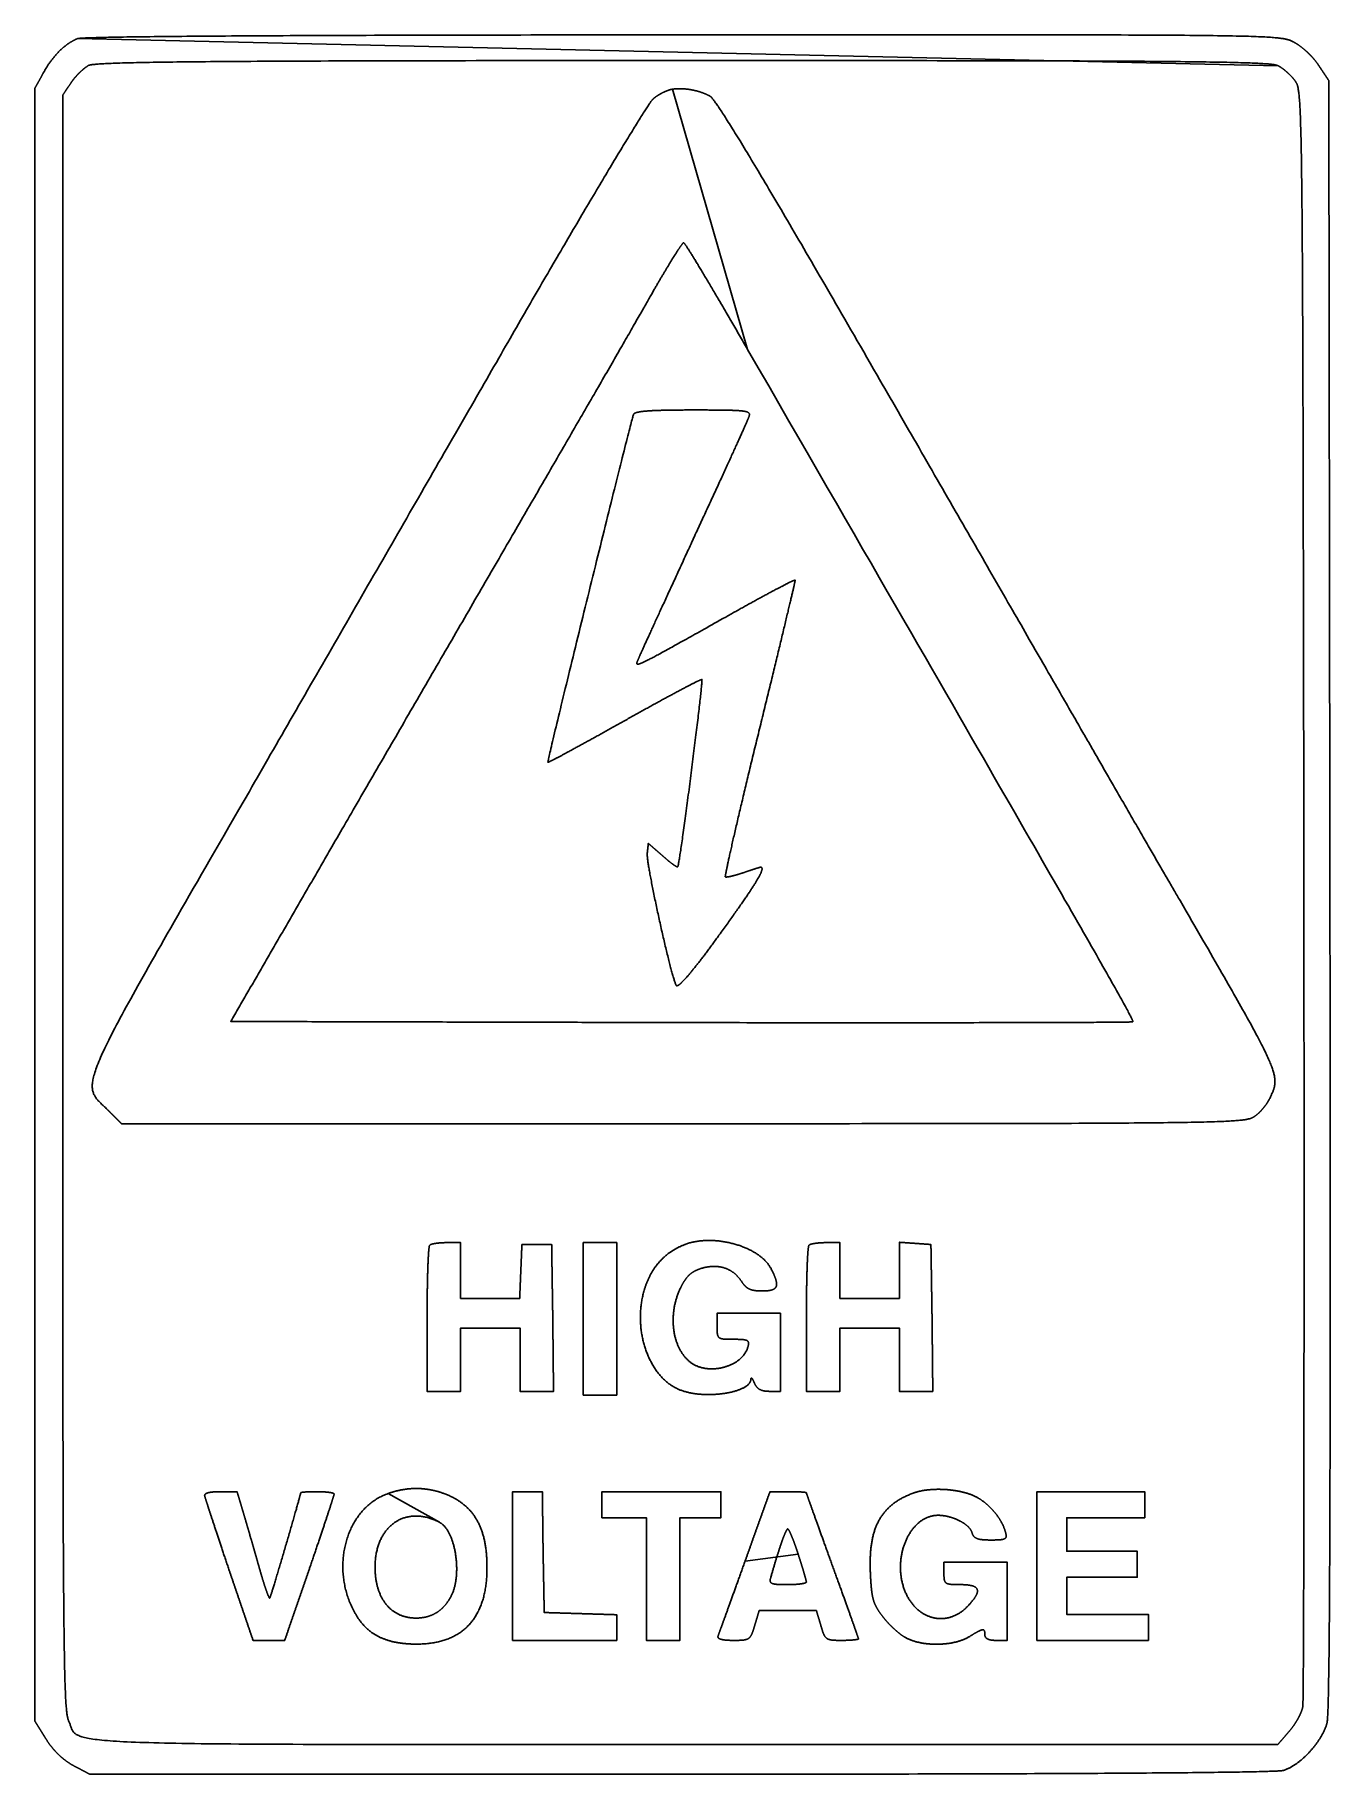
# Model space of a CAD drawing. Header units: metres. Extents: x 1755 to 5239, y 1150 to 5829.
import ezdxf

# ---------------------------------------------------------------- set-up
doc = ezdxf.new("R2010")
doc.units = ezdxf.units.M

msp = doc.modelspace()

# ---------------------------------------------------------------- linework, layer by layer
for points in [[(1870, 5819), (1868.950606, 5818.574008), (1867.902448, 5818.136064), (1866.855562, 5817.686216), (1865.809984, 5817.224512), (1864.76575, 5816.751), (1863.722896, 5816.265728), (1862.681458, 5815.768744), (1861.641472, 5815.260096), (1860.602974, 5814.739832), (1859.566, 5814.208), (1858.530586, 5813.664648), (1857.496768, 5813.109824), (1856.464582, 5812.543576), (1855.434064, 5811.965952), (1854.40525, 5811.377), (1853.378176, 5810.776768), (1852.352878, 5810.165304), (1851.329392, 5809.542656), (1850.307754, 5808.908872), (1849.288, 5808.264), (1848.270166, 5807.608088), (1847.254288, 5806.941184), (1846.240402, 5806.263336), (1845.228544, 5805.574592), (1844.21875, 5804.875), (1843.211056, 5804.164608), (1842.205498, 5803.443464), (1841.202112, 5802.711616), (1840.200934, 5801.969112), (1839.202, 5801.216), (1838.205346, 5800.452328), (1837.211008, 5799.678144), (1836.219022, 5798.893496), (1835.229424, 5798.098432), (1834.24225, 5797.293), (1833.257536, 5796.477248), (1832.275318, 5795.651224), (1831.295632, 5794.814976), (1830.318514, 5793.968552), (1829.344, 5793.112), (1828.372126, 5792.245368), (1827.402928, 5791.368704), (1826.436442, 5790.482056), (1825.472704, 5789.585472), (1824.51175, 5788.679), (1823.553616, 5787.762688), (1822.598338, 5786.836584), (1821.645952, 5785.900736), (1820.696494, 5784.955192), (1819.75, 5784), (1818.806506, 5783.035208), (1817.866048, 5782.060864), (1816.928662, 5781.077016), (1815.994384, 5780.083712), (1815.06325, 5779.081), (1814.135296, 5778.068928), (1813.210558, 5777.047544), (1812.289072, 5776.016896), (1811.370874, 5774.977032), (1810.456, 5773.928), (1809.544486, 5772.869848), (1808.636368, 5771.802624), (1807.731682, 5770.726376), (1806.830464, 5769.641152), (1805.93275, 5768.547), (1805.038576, 5767.443968), (1804.147978, 5766.332104), (1803.260992, 5765.211456), (1802.377654, 5764.082072), (1801.498, 5762.944), (1800.622066, 5761.797288), (1799.749888, 5760.641984), (1798.881502, 5759.478136), (1798.016944, 5758.305792), (1797.15625, 5757.125), (1796.299456, 5755.935808), (1795.446598, 5754.738264), (1794.597712, 5753.532416), (1793.752834, 5752.318312), (1792.912, 5751.096), (1792.075246, 5749.865528), (1791.242608, 5748.626944), (1790.414122, 5747.380296), (1789.589824, 5746.125632), (1788.76975, 5744.863), (1787.953936, 5743.592448), (1787.142418, 5742.314024), (1786.335232, 5741.027776), (1785.532414, 5739.733752), (1784.734, 5738.432), (1783.940026, 5737.122568), (1783.150528, 5735.805504), (1782.365542, 5734.480856), (1781.585104, 5733.148672), (1780.80925, 5731.809), (1780.038016, 5730.461888), (1779.271438, 5729.107384), (1778.509552, 5727.745536), (1777.752394, 5726.376392), (1777, 5725), (1776.56, 5724.2), (1776.12, 5723.4), (1775.68, 5722.6), (1775.24, 5721.8), (1774.8, 5721), (1774.36, 5720.2), (1773.92, 5719.4), (1773.48, 5718.6), (1773.04, 5717.8), (1772.6, 5717), (1772.16, 5716.2), (1771.72, 5715.4), (1771.28, 5714.6), (1770.84, 5713.8), (1770.4, 5713), (1769.96, 5712.2), (1769.52, 5711.4), (1769.08, 5710.6), (1768.64, 5709.8), (1768.2, 5709), (1767.76, 5708.2), (1767.32, 5707.4), (1766.88, 5706.6), (1766.44, 5705.8), (1766, 5705), (1765.56, 5704.2), (1765.12, 5703.4), (1764.68, 5702.6), (1764.24, 5701.8), (1763.8, 5701), (1763.36, 5700.2), (1762.92, 5699.4), (1762.48, 5698.6), (1762.04, 5697.8), (1761.6, 5697), (1761.16, 5696.2), (1760.72, 5695.4), (1760.28, 5694.6), (1759.84, 5693.8), (1759.4, 5693), (1758.96, 5692.2), (1758.52, 5691.4), (1758.08, 5690.6), (1757.64, 5689.8), (1757.2, 5689), (1756.76, 5688.2), (1756.32, 5687.4), (1755.88, 5686.6), (1755.44, 5685.8), (1755, 5685), (1755, 5663.04), (1755, 5641.08), (1755, 5619.12), (1755, 5597.16), (1755, 5575.2), (1755, 5553.24), (1755, 5531.28), (1755, 5509.32), (1755, 5487.36), (1755, 5465.4), (1755, 5443.44), (1755, 5421.48), (1755, 5399.52), (1755, 5377.56), (1755, 5355.6), (1755, 5333.64), (1755, 5311.68), (1755, 5289.72), (1755, 5267.76), (1755, 5245.8), (1755, 5223.84), (1755, 5201.88), (1755, 5179.92), (1755, 5157.96), (1755, 5136), (1755, 5114.04), (1755, 5092.08), (1755, 5070.12), (1755, 5048.16), (1755, 5026.2), (1755, 5004.24), (1755, 4982.28), (1755, 4960.32), (1755, 4938.36), (1755, 4916.4), (1755, 4894.44), (1755, 4872.48), (1755, 4850.52), (1755, 4828.56), (1755, 4806.6), (1755, 4784.64), (1755, 4762.68), (1755, 4740.72), (1755, 4718.76), (1755, 4696.8), (1755, 4674.84), (1755, 4652.88), (1755, 4630.92), (1755, 4608.96), (1755, 4587), (1755, 4565.04), (1755, 4543.08), (1755, 4521.12), (1755, 4499.16), (1755, 4477.2), (1755, 4455.24), (1755, 4433.28), (1755, 4411.32), (1755, 4389.36), (1755, 4367.4), (1755, 4345.44), (1755, 4323.48), (1755, 4301.52), (1755, 4279.56), (1755, 4257.6), (1755, 4235.64), (1755, 4213.68), (1755, 4191.72), (1755, 4169.76), (1755, 4147.8), (1755, 4125.84), (1755, 4103.88), (1755, 4081.92), (1755, 4059.96), (1755, 4038), (1755, 4016.04), (1755, 3994.08), (1755, 3972.12), (1755, 3950.16), (1755, 3928.2), (1755, 3906.24), (1755, 3884.28), (1755, 3862.32), (1755, 3840.36), (1755, 3818.4), (1755, 3796.44), (1755, 3774.48), (1755, 3752.52), (1755, 3730.56), (1755, 3708.6), (1755, 3686.64), (1755, 3664.68), (1755, 3642.72), (1755, 3620.76), (1755, 3598.8), (1755, 3576.84), (1755, 3554.88), (1755, 3532.92), (1755, 3510.96), (1755, 3489), (1755, 3467.04), (1755, 3445.08), (1755, 3423.12), (1755, 3401.16), (1755, 3379.2), (1755, 3357.24), (1755, 3335.28), (1755, 3313.32), (1755, 3291.36), (1755, 3269.4), (1755, 3247.44), (1755, 3225.48), (1755, 3203.52), (1755, 3181.56), (1755, 3159.6), (1755, 3137.64), (1755, 3115.68), (1755, 3093.72), (1755, 3071.76), (1755, 3049.8), (1755, 3027.84), (1755, 3005.88), (1755, 2983.92), (1755, 2961.96), (1755, 2940), (1755, 2918.04), (1755, 2896.08), (1755, 2874.12), (1755, 2852.16), (1755, 2830.2), (1755, 2808.24), (1755, 2786.28), (1755, 2764.32), (1755, 2742.36), (1755, 2720.4), (1755, 2698.44), (1755, 2676.48), (1755, 2654.52), (1755, 2632.56), (1755, 2610.6), (1755, 2588.64), (1755, 2566.68), (1755, 2544.72), (1755, 2522.76), (1755, 2500.8), (1755, 2478.84), (1755, 2456.88), (1755, 2434.92), (1755, 2412.96), (1755, 2391), (1755, 2369.04), (1755, 2347.08), (1755, 2325.12), (1755, 2303.16), (1755, 2281.2), (1755, 2259.24), (1755, 2237.28), (1755, 2215.32), (1755, 2193.36), (1755, 2171.4), (1755, 2149.44), (1755, 2127.48), (1755, 2105.52), (1755, 2083.56), (1755, 2061.6), (1755, 2039.64), (1755, 2017.68), (1755, 1995.72), (1755, 1973.76), (1755, 1951.8), (1755, 1929.84), (1755, 1907.88), (1755, 1885.92), (1755, 1863.96), (1755, 1842), (1755, 1820.04), (1755, 1798.08), (1755, 1776.12), (1755, 1754.16), (1755, 1732.2), (1755, 1710.24), (1755, 1688.28), (1755, 1666.32), (1755, 1644.36), (1755, 1622.4), (1755, 1600.44), (1755, 1578.48), (1755, 1556.52), (1755, 1534.56), (1755, 1512.6), (1755, 1490.64), (1755, 1468.68), (1755, 1446.72), (1755, 1424.76), (1755, 1402.8), (1755, 1380.84), (1755, 1358.88), (1755, 1336.92), (1755, 1314.96), (1755, 1293), (1755.3, 1292.52), (1755.6, 1292.04), (1755.9, 1291.56), (1756.2, 1291.08), (1756.5, 1290.6), (1756.8, 1290.12), (1757.1, 1289.64), (1757.4, 1289.16), (1757.7, 1288.68), (1758, 1288.2), (1758.3, 1287.72), (1758.6, 1287.24), (1758.9, 1286.76), (1759.2, 1286.28), (1759.5, 1285.8), (1759.8, 1285.32), (1760.1, 1284.84), (1760.4, 1284.36), (1760.7, 1283.88), (1761, 1283.4), (1761.3, 1282.92), (1761.6, 1282.44), (1761.9, 1281.96), (1762.2, 1281.48), (1762.5, 1281), (1762.8, 1280.52), (1763.1, 1280.04), (1763.4, 1279.56), (1763.7, 1279.08), (1764, 1278.6), (1764.3, 1278.12), (1764.6, 1277.64), (1764.9, 1277.16), (1765.2, 1276.68), (1765.5, 1276.2), (1765.8, 1275.72), (1766.1, 1275.24), (1766.4, 1274.76), (1766.7, 1274.28), (1767, 1273.8), (1767.3, 1273.32), (1767.6, 1272.84), (1767.9, 1272.36), (1768.2, 1271.88), (1768.5, 1271.4), (1768.8, 1270.92), (1769.1, 1270.44), (1769.4, 1269.96), (1769.7, 1269.48), (1770, 1269), (1770.3, 1268.52), (1770.6, 1268.04), (1770.9, 1267.56), (1771.2, 1267.08), (1771.5, 1266.6), (1771.8, 1266.12), (1772.1, 1265.64), (1772.4, 1265.16), (1772.7, 1264.68), (1773, 1264.2), (1773.3, 1263.72), (1773.6, 1263.24), (1773.9, 1262.76), (1774.2, 1262.28), (1774.5, 1261.8), (1774.8, 1261.32), (1775.1, 1260.84), (1775.4, 1260.36), (1775.7, 1259.88), (1776, 1259.4), (1776.3, 1258.92), (1776.6, 1258.44), (1776.9, 1257.96), (1777.2, 1257.48), (1777.5, 1257), (1777.8, 1256.52), (1778.1, 1256.04), (1778.4, 1255.56), (1778.7, 1255.08), (1779, 1254.6), (1779.3, 1254.12), (1779.6, 1253.64), (1779.9, 1253.16), (1780.2, 1252.68), (1780.5, 1252.2), (1780.8, 1251.72), (1781.1, 1251.24), (1781.4, 1250.76), (1781.7, 1250.28), (1782, 1249.8), (1782.3, 1249.32), (1782.6, 1248.84), (1782.9, 1248.36), (1783.2, 1247.88), (1783.5, 1247.4), (1783.8, 1246.92), (1784.1, 1246.44), (1784.4, 1245.96), (1784.7, 1245.48), (1785, 1245), (1785.601499, 1244.0424), (1786.205992, 1243.0896), (1786.813473, 1242.1416), (1787.423936, 1241.1984), (1788.037375, 1240.26), (1788.653784, 1239.3264), (1789.273157, 1238.3976), (1789.895488, 1237.4736), (1790.520771, 1236.5544), (1791.149, 1235.64), (1791.780169, 1234.7304), (1792.414272, 1233.8256), (1793.051303, 1232.9256), (1793.691256, 1232.0304), (1794.334125, 1231.14), (1794.979904, 1230.2544), (1795.628587, 1229.3736), (1796.280168, 1228.4976), (1796.934641, 1227.6264), (1797.592, 1226.76), (1798.252239, 1225.8984), (1798.915352, 1225.0416), (1799.581333, 1224.1896), (1800.250176, 1223.3424), (1800.921875, 1222.5), (1801.596424, 1221.6624), (1802.273817, 1220.8296), (1802.954048, 1220.0016), (1803.637111, 1219.1784), (1804.323, 1218.36), (1805.011709, 1217.5464), (1805.703232, 1216.7376), (1806.397563, 1215.9336), (1807.094696, 1215.1344), (1807.794625, 1214.34), (1808.497344, 1213.5504), (1809.202847, 1212.7656), (1809.911128, 1211.9856), (1810.622181, 1211.2104), (1811.336, 1210.44), (1812.052579, 1209.6744), (1812.771912, 1208.9136), (1813.493993, 1208.1576), (1814.218816, 1207.4064), (1814.946375, 1206.66), (1815.676664, 1205.9184), (1816.409677, 1205.1816), (1817.145408, 1204.4496), (1817.883851, 1203.7224), (1818.625, 1203), (1819.368849, 1202.2824), (1820.115392, 1201.5696), (1820.864623, 1200.8616), (1821.616536, 1200.1584), (1822.371125, 1199.46), (1823.128384, 1198.7664), (1823.888307, 1198.0776), (1824.650888, 1197.3936), (1825.416121, 1196.7144), (1826.184, 1196.04), (1826.954519, 1195.3704), (1827.727672, 1194.7056), (1828.503453, 1194.0456), (1829.281856, 1193.3904), (1830.062875, 1192.74), (1830.846504, 1192.0944), (1831.632737, 1191.4536), (1832.421568, 1190.8176), (1833.212991, 1190.1864), (1834.007, 1189.56), (1834.803589, 1188.9384), (1835.602752, 1188.3216), (1836.404483, 1187.7096), (1837.208776, 1187.1024), (1838.015625, 1186.5), (1838.825024, 1185.9024), (1839.636967, 1185.3096), (1840.451448, 1184.7216), (1841.268461, 1184.1384), (1842.088, 1183.56), (1842.910059, 1182.9864), (1843.734632, 1182.4176), (1844.561713, 1181.8536), (1845.391296, 1181.2944), (1846.223375, 1180.74), (1847.057944, 1180.1904), (1847.894997, 1179.6456), (1848.734528, 1179.1056), (1849.576531, 1178.5704), (1850.421, 1178.04), (1851.267929, 1177.5144), (1852.117312, 1176.9936), (1852.969143, 1176.4776), (1853.823416, 1175.9664), (1854.680125, 1175.46), (1855.539264, 1174.9584), (1856.400827, 1174.4616), (1857.264808, 1173.9696), (1858.131201, 1173.4824), (1859, 1173), (1859.88, 1172.54), (1860.76, 1172.08), (1861.64, 1171.62), (1862.52, 1171.16), (1863.4, 1170.7), (1864.28, 1170.24), (1865.16, 1169.78), (1866.04, 1169.32), (1866.92, 1168.86), (1867.8, 1168.4), (1868.68, 1167.94), (1869.56, 1167.48), (1870.44, 1167.02), (1871.32, 1166.56), (1872.2, 1166.1), (1873.08, 1165.64), (1873.96, 1165.18), (1874.84, 1164.72), (1875.72, 1164.26), (1876.6, 1163.8), (1877.48, 1163.34), (1878.36, 1162.88), (1879.24, 1162.42), (1880.12, 1161.96), (1881, 1161.5), (1881.88, 1161.04), (1882.76, 1160.58), (1883.64, 1160.12), (1884.52, 1159.66), (1885.4, 1159.2), (1886.28, 1158.74), (1887.16, 1158.28), (1888.04, 1157.82), (1888.92, 1157.36), (1889.8, 1156.9), (1890.68, 1156.44), (1891.56, 1155.98), (1892.44, 1155.52), (1893.32, 1155.06), (1894.2, 1154.6), (1895.08, 1154.14), (1895.96, 1153.68), (1896.84, 1153.22), (1897.72, 1152.76), (1898.6, 1152.3), (1899.48, 1151.84), (1900.36, 1151.38), (1901.24, 1150.92), (1902.12, 1150.46), (1903, 1150), (1918.86, 1150), (1934.72, 1150), (1950.58, 1150), (1966.44, 1150), (1982.3, 1150), (1998.16, 1150), (2014.02, 1150), (2029.88, 1150), (2045.74, 1150), (2061.6, 1150), (2077.46, 1150), (2093.32, 1150), (2109.18, 1150), (2125.04, 1150), (2140.9, 1150), (2156.76, 1150), (2172.62, 1150), (2188.48, 1150), (2204.34, 1150), (2220.2, 1150), (2236.06, 1150), (2251.92, 1150), (2267.78, 1150), (2283.64, 1150), (2299.5, 1150), (2315.36, 1150), (2331.22, 1150), (2347.08, 1150), (2362.94, 1150), (2378.8, 1150), (2394.66, 1150), (2410.52, 1150), (2426.38, 1150), (2442.24, 1150), (2458.1, 1150), (2473.96, 1150), (2489.82, 1150), (2505.68, 1150), (2521.54, 1150), (2537.4, 1150), (2553.26, 1150), (2569.12, 1150), (2584.98, 1150), (2600.84, 1150), (2616.7, 1150), (2632.56, 1150), (2648.42, 1150), (2664.28, 1150), (2680.14, 1150), (2696, 1150), (2711.86, 1150), (2727.72, 1150), (2743.58, 1150), (2759.44, 1150), (2775.3, 1150), (2791.16, 1150), (2807.02, 1150), (2822.88, 1150), (2838.74, 1150), (2854.6, 1150), (2870.46, 1150), (2886.32, 1150), (2902.18, 1150), (2918.04, 1150), (2933.9, 1150), (2949.76, 1150), (2965.62, 1150), (2981.48, 1150), (2997.34, 1150), (3013.2, 1150), (3029.06, 1150), (3044.92, 1150), (3060.78, 1150), (3076.64, 1150), (3092.5, 1150), (3108.36, 1150), (3124.22, 1150), (3140.08, 1150), (3155.94, 1150), (3171.8, 1150), (3187.66, 1150), (3203.52, 1150), (3219.38, 1150), (3235.24, 1150), (3251.1, 1150), (3266.96, 1150), (3282.82, 1150), (3298.68, 1150), (3314.54, 1150), (3330.4, 1150), (3346.26, 1150), (3362.12, 1150), (3377.98, 1150), (3393.84, 1150), (3409.7, 1150), (3425.56, 1150), (3441.42, 1150), (3457.28, 1150), (3473.14, 1150), (3489, 1150), (3520.085049, 1150.001198), (3550.879992, 1150.004784), (3581.384523, 1150.010746), (3611.598336, 1150.019072), (3641.521125, 1150.02975), (3671.152584, 1150.042768), (3700.492407, 1150.058114), (3729.540288, 1150.075776), (3758.295921, 1150.095742), (3786.759, 1150.118), (3814.929219, 1150.142538), (3842.806272, 1150.169344), (3870.389853, 1150.198406), (3897.679656, 1150.229712), (3924.675375, 1150.26325), (3951.376704, 1150.299008), (3977.783337, 1150.336974), (4003.894968, 1150.377136), (4029.711291, 1150.419482), (4055.232, 1150.464), (4080.456789, 1150.510678), (4105.385352, 1150.559504), (4130.017383, 1150.610466), (4154.352576, 1150.663552), (4178.390625, 1150.71875), (4202.131224, 1150.776048), (4225.574067, 1150.835434), (4248.718848, 1150.896896), (4271.565261, 1150.960422), (4294.113, 1151.026), (4316.361759, 1151.093618), (4338.311232, 1151.163264), (4359.961113, 1151.234926), (4381.311096, 1151.308592), (4402.360875, 1151.38425), (4423.110144, 1151.461888), (4443.558597, 1151.541494), (4463.705928, 1151.623056), (4483.551831, 1151.706562), (4503.096, 1151.792), (4522.338129, 1151.879358), (4541.277912, 1151.968624), (4559.915043, 1152.059786), (4578.249216, 1152.152832), (4596.280125, 1152.24775), (4614.007464, 1152.344528), (4631.430927, 1152.443154), (4648.550208, 1152.543616), (4665.365001, 1152.645902), (4681.875, 1152.75), (4698.079899, 1152.855898), (4713.979392, 1152.963584), (4729.573173, 1153.073046), (4744.860936, 1153.184272), (4759.842375, 1153.29725), (4774.517184, 1153.411968), (4788.885057, 1153.528414), (4802.945688, 1153.646576), (4816.698771, 1153.766442), (4830.144, 1153.888), (4843.281069, 1154.011238), (4856.109672, 1154.136144), (4868.629503, 1154.262706), (4880.840256, 1154.390912), (4892.741625, 1154.52075), (4904.333304, 1154.652208), (4915.614987, 1154.785274), (4926.586368, 1154.919936), (4937.247141, 1155.056182), (4947.597, 1155.194), (4957.635639, 1155.333378), (4967.362752, 1155.474304), (4976.778033, 1155.616766), (4985.881176, 1155.760752), (4994.671875, 1155.90625), (5003.149824, 1156.053248), (5011.314717, 1156.201734), (5019.166248, 1156.351696), (5026.704111, 1156.503122), (5033.928, 1156.656), (5040.837609, 1156.810318), (5047.432632, 1156.966064), (5053.712763, 1157.123226), (5059.677696, 1157.281792), (5065.327125, 1157.44175), (5070.660744, 1157.603088), (5075.678247, 1157.765794), (5080.379328, 1157.929856), (5084.763681, 1158.095262), (5088.831, 1158.262), (5092.580979, 1158.430058), (5096.013312, 1158.599424), (5099.127693, 1158.770086), (5101.923816, 1158.942032), (5104.401375, 1159.11525), (5106.560064, 1159.289728), (5108.399577, 1159.465454), (5109.919608, 1159.642416), (5111.119851, 1159.820602), (5112, 1160), (5113.353844, 1160.404641), (5114.715152, 1160.838328), (5116.083588, 1161.300707), (5117.458816, 1161.791424), (5118.8405, 1162.310125), (5120.228304, 1162.856456), (5121.621892, 1163.430063), (5123.020928, 1164.030592), (5124.425076, 1164.657689), (5125.834, 1165.311), (5127.247364, 1165.990171), (5128.664832, 1166.694848), (5130.086068, 1167.424677), (5131.510736, 1168.179304), (5132.9385, 1168.958375), (5134.369024, 1169.761536), (5135.801972, 1170.588433), (5137.237008, 1171.438712), (5138.673796, 1172.312019), (5140.112, 1173.208), (5141.551284, 1174.126301), (5142.991312, 1175.066568), (5144.431748, 1176.028447), (5145.872256, 1177.011584), (5147.3125, 1178.015625), (5148.752144, 1179.040216), (5150.190852, 1180.085003), (5151.628288, 1181.149632), (5153.064116, 1182.233749), (5154.498, 1183.337), (5155.929604, 1184.459031), (5157.358592, 1185.599488), (5158.784628, 1186.758017), (5160.207376, 1187.934264), (5161.6265, 1189.127875), (5163.041664, 1190.338496), (5164.452532, 1191.565773), (5165.858768, 1192.809352), (5167.260036, 1194.068879), (5168.656, 1195.344), (5170.046324, 1196.634361), (5171.430672, 1197.939608), (5172.808708, 1199.259387), (5174.180096, 1200.593344), (5175.5445, 1201.941125), (5176.901584, 1203.302376), (5178.251012, 1204.676743), (5179.592448, 1206.063872), (5180.925556, 1207.463409), (5182.25, 1208.875), (5183.565444, 1210.298291), (5184.871552, 1211.732928), (5186.167988, 1213.178557), (5187.454416, 1214.634824), (5188.7305, 1216.101375), (5189.995904, 1217.577856), (5191.250292, 1219.063913), (5192.493328, 1220.559192), (5193.724676, 1222.063339), (5194.944, 1223.576), (5196.150964, 1225.096821), (5197.345232, 1226.625448), (5198.526468, 1228.161527), (5199.694336, 1229.704704), (5200.8485, 1231.254625), (5201.988624, 1232.810936), (5203.114372, 1234.373283), (5204.225408, 1235.941312), (5205.321396, 1237.514669), (5206.402, 1239.093), (5207.466884, 1240.675951), (5208.515712, 1242.263168), (5209.548148, 1243.854297), (5210.563856, 1245.448984), (5211.5625, 1247.046875), (5212.543744, 1248.647616), (5213.507252, 1250.250853), (5214.452688, 1251.856232), (5215.379716, 1253.463399), (5216.288, 1255.072), (5217.177204, 1256.681681), (5218.046992, 1258.292088), (5218.897028, 1259.902867), (5219.726976, 1261.513664), (5220.5365, 1263.124125), (5221.325264, 1264.733896), (5222.092932, 1266.342623), (5222.839168, 1267.949952), (5223.563636, 1269.555529), (5224.266, 1271.159), (5224.945924, 1272.760011), (5225.603072, 1274.358208), (5226.237108, 1275.953237), (5226.847696, 1277.544744), (5227.4345, 1279.132375), (5227.997184, 1280.715776), (5228.535412, 1282.294593), (5229.048848, 1283.868472), (5229.537156, 1285.437059), (5230, 1287), (5230.238202, 1287.990645), (5230.472816, 1289.34396), (5230.703854, 1291.062015), (5230.931328, 1293.14688), (5231.15525, 1295.600625), (5231.375632, 1298.42532), (5231.592486, 1301.623035), (5231.805824, 1305.19584), (5232.015658, 1309.145805), (5232.222, 1313.475), (5232.424862, 1318.185495), (5232.624256, 1323.27936), (5232.820194, 1328.758665), (5233.012688, 1334.62548), (5233.20175, 1340.881875), (5233.387392, 1347.52992), (5233.569626, 1354.571685), (5233.748464, 1362.00924), (5233.923918, 1369.844655), (5234.096, 1378.08), (5234.264722, 1386.717345), (5234.430096, 1395.75876), (5234.592134, 1405.206315), (5234.750848, 1415.06208), (5234.90625, 1425.328125), (5235.058352, 1436.00652), (5235.207166, 1447.099335), (5235.352704, 1458.60864), (5235.494978, 1470.536505), (5235.634, 1482.885), (5235.769782, 1495.656195), (5235.902336, 1508.85216), (5236.031674, 1522.474965), (5236.157808, 1536.52668), (5236.28075, 1551.009375), (5236.400512, 1565.92512), (5236.517106, 1581.275985), (5236.630544, 1597.06404), (5236.740838, 1613.291355), (5236.848, 1629.96), (5236.952042, 1647.072045), (5237.052976, 1664.62956), (5237.150814, 1682.634615), (5237.245568, 1701.08928), (5237.33725, 1719.995625), (5237.425872, 1739.35572), (5237.511446, 1759.171635), (5237.593984, 1779.44544), (5237.673498, 1800.179205), (5237.75, 1821.375), (5237.823502, 1843.034895), (5237.894016, 1865.16096), (5237.961554, 1887.755265), (5238.026128, 1910.81988), (5238.08775, 1934.356875), (5238.146432, 1958.36832), (5238.202186, 1982.856285), (5238.255024, 2007.82284), (5238.304958, 2033.270055), (5238.352, 2059.2), (5238.396162, 2085.614745), (5238.437456, 2112.51636), (5238.475894, 2139.906915), (5238.511488, 2167.78848), (5238.54425, 2196.163125), (5238.574192, 2225.03292), (5238.601326, 2254.399935), (5238.625664, 2284.26624), (5238.647218, 2314.633905), (5238.666, 2345.505), (5238.682022, 2376.881595), (5238.695296, 2408.76576), (5238.705834, 2441.159565), (5238.713648, 2474.06508), (5238.71875, 2507.484375), (5238.721152, 2541.41952), (5238.720866, 2575.872585), (5238.717904, 2610.84564), (5238.712278, 2646.340755), (5238.704, 2682.36), (5238.693082, 2718.905445), (5238.679536, 2755.97916), (5238.663374, 2793.583215), (5238.644608, 2831.71968), (5238.62325, 2870.390625), (5238.599312, 2909.59812), (5238.572806, 2949.344235), (5238.543744, 2989.63104), (5238.512138, 3030.460605), (5238.478, 3071.835), (5238.441342, 3113.756295), (5238.402176, 3156.22656), (5238.360514, 3199.247865), (5238.316368, 3242.82228), (5238.26975, 3286.951875), (5238.220672, 3331.63872), (5238.169146, 3376.884885), (5238.115184, 3422.69244), (5238.058798, 3469.063455), (5238, 3516), (5237.97, 3537.9), (5237.94, 3559.8), (5237.91, 3581.7), (5237.88, 3603.6), (5237.85, 3625.5), (5237.82, 3647.4), (5237.79, 3669.3), (5237.76, 3691.2), (5237.73, 3713.1), (5237.7, 3735), (5237.67, 3756.9), (5237.64, 3778.8), (5237.61, 3800.7), (5237.58, 3822.6), (5237.55, 3844.5), (5237.52, 3866.4), (5237.49, 3888.3), (5237.46, 3910.2), (5237.43, 3932.1), (5237.4, 3954), (5237.37, 3975.9), (5237.34, 3997.8), (5237.31, 4019.7), (5237.28, 4041.6), (5237.25, 4063.5), (5237.22, 4085.4), (5237.19, 4107.3), (5237.16, 4129.2), (5237.13, 4151.1), (5237.1, 4173), (5237.07, 4194.9), (5237.04, 4216.8), (5237.01, 4238.7), (5236.98, 4260.6), (5236.95, 4282.5), (5236.92, 4304.4), (5236.89, 4326.3), (5236.86, 4348.2), (5236.83, 4370.1), (5236.8, 4392), (5236.77, 4413.9), (5236.74, 4435.8), (5236.71, 4457.7), (5236.68, 4479.6), (5236.65, 4501.5), (5236.62, 4523.4), (5236.59, 4545.3), (5236.56, 4567.2), (5236.53, 4589.1), (5236.5, 4611), (5236.47, 4632.9), (5236.44, 4654.8), (5236.41, 4676.7), (5236.38, 4698.6), (5236.35, 4720.5), (5236.32, 4742.4), (5236.29, 4764.3), (5236.26, 4786.2), (5236.23, 4808.1), (5236.2, 4830), (5236.17, 4851.9), (5236.14, 4873.8), (5236.11, 4895.7), (5236.08, 4917.6), (5236.05, 4939.5), (5236.02, 4961.4), (5235.99, 4983.3), (5235.96, 5005.2), (5235.93, 5027.1), (5235.9, 5049), (5235.87, 5070.9), (5235.84, 5092.8), (5235.81, 5114.7), (5235.78, 5136.6), (5235.75, 5158.5), (5235.72, 5180.4), (5235.69, 5202.3), (5235.66, 5224.2), (5235.63, 5246.1), (5235.6, 5268), (5235.57, 5289.9), (5235.54, 5311.8), (5235.51, 5333.7), (5235.48, 5355.6), (5235.45, 5377.5), (5235.42, 5399.4), (5235.39, 5421.3), (5235.36, 5443.2), (5235.33, 5465.1), (5235.3, 5487), (5235.27, 5508.9), (5235.24, 5530.8), (5235.21, 5552.7), (5235.18, 5574.6), (5235.15, 5596.5), (5235.12, 5618.4), (5235.09, 5640.3), (5235.06, 5662.2), (5235.03, 5684.1), (5235, 5706), (5234.72, 5706.42), (5234.44, 5706.84), (5234.16, 5707.26), (5233.88, 5707.68), (5233.6, 5708.1), (5233.32, 5708.52), (5233.04, 5708.94), (5232.76, 5709.36), (5232.48, 5709.78), (5232.2, 5710.2), (5231.92, 5710.62), (5231.64, 5711.04), (5231.36, 5711.46), (5231.08, 5711.88), (5230.8, 5712.3), (5230.52, 5712.72), (5230.24, 5713.14), (5229.96, 5713.56), (5229.68, 5713.98), (5229.4, 5714.4), (5229.12, 5714.82), (5228.84, 5715.24), (5228.56, 5715.66), (5228.28, 5716.08), (5228, 5716.5), (5227.72, 5716.92), (5227.44, 5717.34), (5227.16, 5717.76), (5226.88, 5718.18), (5226.6, 5718.6), (5226.32, 5719.02), (5226.04, 5719.44), (5225.76, 5719.86), (5225.48, 5720.28), (5225.2, 5720.7), (5224.92, 5721.12), (5224.64, 5721.54), (5224.36, 5721.96), (5224.08, 5722.38), (5223.8, 5722.8), (5223.52, 5723.22), (5223.24, 5723.64), (5222.96, 5724.06), (5222.68, 5724.48), (5222.4, 5724.9), (5222.12, 5725.32), (5221.84, 5725.74), (5221.56, 5726.16), (5221.28, 5726.58), (5221, 5727), (5220.72, 5727.42), (5220.44, 5727.84), (5220.16, 5728.26), (5219.88, 5728.68), (5219.6, 5729.1), (5219.32, 5729.52), (5219.04, 5729.94), (5218.76, 5730.36), (5218.48, 5730.78), (5218.2, 5731.2), (5217.92, 5731.62), (5217.64, 5732.04), (5217.36, 5732.46), (5217.08, 5732.88), (5216.8, 5733.3), (5216.52, 5733.72), (5216.24, 5734.14), (5215.96, 5734.56), (5215.68, 5734.98), (5215.4, 5735.4), (5215.12, 5735.82), (5214.84, 5736.24), (5214.56, 5736.66), (5214.28, 5737.08), (5214, 5737.5), (5213.72, 5737.92), (5213.44, 5738.34), (5213.16, 5738.76), (5212.88, 5739.18), (5212.6, 5739.6), (5212.32, 5740.02), (5212.04, 5740.44), (5211.76, 5740.86), (5211.48, 5741.28), (5211.2, 5741.7), (5210.92, 5742.12), (5210.64, 5742.54), (5210.36, 5742.96), (5210.08, 5743.38), (5209.8, 5743.8), (5209.52, 5744.22), (5209.24, 5744.64), (5208.96, 5745.06), (5208.68, 5745.48), (5208.4, 5745.9), (5208.12, 5746.32), (5207.84, 5746.74), (5207.56, 5747.16), (5207.28, 5747.58), (5207, 5748), (5206.545523, 5748.691478), (5206.082184, 5749.385824), (5205.610121, 5750.082906), (5205.129472, 5750.782592), (5204.640375, 5751.48475), (5204.142968, 5752.189248), (5203.637389, 5752.895954), (5203.123776, 5753.604736), (5202.602267, 5754.315462), (5202.073, 5755.028), (5201.536113, 5755.742218), (5200.991744, 5756.457984), (5200.440031, 5757.175166), (5199.881112, 5757.893632), (5199.315125, 5758.61325), (5198.742208, 5759.333888), (5198.162499, 5760.055414), (5197.576136, 5760.777696), (5196.983257, 5761.500602), (5196.384, 5762.224), (5195.778503, 5762.947758), (5195.166904, 5763.671744), (5194.549341, 5764.395826), (5193.925952, 5765.119872), (5193.296875, 5765.84375), (5192.662248, 5766.567328), (5192.022209, 5767.290474), (5191.376896, 5768.013056), (5190.726447, 5768.734942), (5190.071, 5769.456), (5189.410693, 5770.176098), (5188.745664, 5770.895104), (5188.076051, 5771.612886), (5187.401992, 5772.329312), (5186.723625, 5773.04425), (5186.041088, 5773.757568), (5185.354519, 5774.469134), (5184.664056, 5775.178816), (5183.969837, 5775.886482), (5183.272, 5776.592), (5182.570683, 5777.295238), (5181.866024, 5777.996064), (5181.158161, 5778.694346), (5180.447232, 5779.389952), (5179.733375, 5780.08275), (5179.016728, 5780.772608), (5178.297429, 5781.459394), (5177.575616, 5782.142976), (5176.851427, 5782.823222), (5176.125, 5783.5), (5175.396473, 5784.173178), (5174.665984, 5784.842624), (5173.933671, 5785.508206), (5173.199672, 5786.169792), (5172.464125, 5786.82725), (5171.727168, 5787.480448), (5170.988939, 5788.129254), (5170.249576, 5788.773536), (5169.509217, 5789.413162), (5168.768, 5790.048), (5168.026063, 5790.677918), (5167.283544, 5791.302784), (5166.540581, 5791.922466), (5165.797312, 5792.536832), (5165.053875, 5793.14575), (5164.310408, 5793.749088), (5163.567049, 5794.346714), (5162.823936, 5794.938496), (5162.081207, 5795.524302), (5161.339, 5796.104), (5160.597453, 5796.677458), (5159.856704, 5797.244544), (5159.116891, 5797.805126), (5158.378152, 5798.359072), (5157.640625, 5798.90625), (5156.904448, 5799.446528), (5156.169759, 5799.979774), (5155.436696, 5800.505856), (5154.705397, 5801.024642), (5153.976, 5801.536), (5153.248643, 5802.039798), (5152.523464, 5802.535904), (5151.800601, 5803.024186), (5151.080192, 5803.504512), (5150.362375, 5803.97675), (5149.647288, 5804.440768), (5148.935069, 5804.896434), (5148.225856, 5805.343616), (5147.519787, 5805.782182), (5146.817, 5806.212), (5146.117633, 5806.632938), (5145.421824, 5807.044864), (5144.729711, 5807.447646), (5144.041432, 5807.841152), (5143.357125, 5808.22525), (5142.676928, 5808.599808), (5142.000979, 5808.964694), (5141.329416, 5809.319776), (5140.662377, 5809.664922), (5140, 5810), (5138.8359, 5810.594019), (5137.6772, 5811.176152), (5136.5143, 5811.746513), (5135.3376, 5812.305216), (5134.1375, 5812.852375), (5132.9044, 5813.388104), (5131.6287, 5813.912517), (5130.3008, 5814.425728), (5128.9111, 5814.927851), (5127.45, 5815.419), (5125.9079, 5815.899289), (5124.2752, 5816.368832), (5122.5423, 5816.827743), (5120.6996, 5817.276136), (5118.7375, 5817.714125), (5116.6464, 5818.141824), (5114.4167, 5818.559347), (5112.0388, 5818.966808), (5109.5031, 5819.364321), (5106.8, 5819.752), (5103.9199, 5820.129959), (5100.8532, 5820.498312), (5097.5903, 5820.857173), (5094.1216, 5821.206656), (5090.4375, 5821.546875), (5086.5284, 5821.877944), (5082.3847, 5822.199977), (5077.9968, 5822.513088), (5073.3551, 5822.817391), (5068.45, 5823.113), (5063.2719, 5823.400029), (5057.8112, 5823.678592), (5052.0583, 5823.948803), (5046.0036, 5824.210776), (5039.6375, 5824.464625), (5032.9504, 5824.710464), (5025.9327, 5824.948407), (5018.5748, 5825.178568), (5010.8671, 5825.401061), (5002.8, 5825.616), (4994.3639, 5825.823499), (4985.5492, 5826.023672), (4976.3463, 5826.216633), (4966.7456, 5826.402496), (4956.7375, 5826.581375), (4946.3124, 5826.753384), (4935.4607, 5826.918637), (4924.1728, 5827.077248), (4912.4391, 5827.229331), (4900.25, 5827.375), (4887.5959, 5827.514369), (4874.4672, 5827.647552), (4860.8543, 5827.774663), (4846.7476, 5827.895816), (4832.1375, 5828.011125), (4817.0144, 5828.120704), (4801.3687, 5828.224667), (4785.1908, 5828.323128), (4768.4711, 5828.416201), (4751.2, 5828.504), (4733.3679, 5828.586639), (4714.9652, 5828.664232), (4695.9823, 5828.736893), (4676.4096, 5828.804736), (4656.2375, 5828.867875), (4635.4564, 5828.926424), (4614.0567, 5828.980497), (4592.0288, 5829.030208), (4569.3631, 5829.075671), (4546.05, 5829.117), (4522.0799, 5829.154309), (4497.4432, 5829.187712), (4472.1303, 5829.217323), (4446.1316, 5829.243256), (4419.4375, 5829.265625), (4392.0384, 5829.284544), (4363.9247, 5829.300127), (4335.0868, 5829.312488), (4305.5151, 5829.321741), (4275.2, 5829.328), (4244.1319, 5829.331379), (4212.3012, 5829.331992), (4179.6983, 5829.329953), (4146.3136, 5829.325376), (4112.1375, 5829.318375), (4077.1604, 5829.309064), (4041.3727, 5829.297557), (4004.7648, 5829.283968), (3967.3271, 5829.268411), (3929.05, 5829.251), (3889.9239, 5829.231849), (3849.9392, 5829.211072), (3809.0863, 5829.188783), (3767.3556, 5829.165096), (3724.7375, 5829.140125), (3681.2224, 5829.113984), (3636.8007, 5829.086787), (3591.4628, 5829.058648), (3545.1991, 5829.029681), (3498, 5829), (3466.940488, 5828.998802), (3436.162304, 5828.995216), (3405.665976, 5828.989254), (3375.452032, 5828.980928), (3345.521, 5828.97025), (3315.873408, 5828.957232), (3286.509784, 5828.941886), (3257.430656, 5828.924224), (3228.636552, 5828.904258), (3200.128, 5828.882), (3171.905528, 5828.857462), (3143.969664, 5828.830656), (3116.320936, 5828.801594), (3088.959872, 5828.770288), (3061.887, 5828.73675), (3035.102848, 5828.700992), (3008.607944, 5828.663026), (2982.402816, 5828.622864), (2956.487992, 5828.580518), (2930.864, 5828.536), (2905.531368, 5828.489322), (2880.490624, 5828.440496), (2855.742296, 5828.389534), (2831.286912, 5828.336448), (2807.125, 5828.28125), (2783.257088, 5828.223952), (2759.683704, 5828.164566), (2736.405376, 5828.103104), (2713.422632, 5828.039578), (2690.736, 5827.974), (2668.346008, 5827.906382), (2646.253184, 5827.836736), (2624.458056, 5827.765074), (2602.961152, 5827.691408), (2581.763, 5827.61575), (2560.864128, 5827.538112), (2540.265064, 5827.458506), (2519.966336, 5827.376944), (2499.968472, 5827.293438), (2480.272, 5827.208), (2460.877448, 5827.120642), (2441.785344, 5827.031376), (2422.996216, 5826.940214), (2404.510592, 5826.847168), (2386.329, 5826.75225), (2368.451968, 5826.655472), (2350.880024, 5826.556846), (2333.613696, 5826.456384), (2316.653512, 5826.354098), (2300, 5826.25), (2283.653688, 5826.144102), (2267.615104, 5826.036416), (2251.884776, 5825.926954), (2236.463232, 5825.815728), (2221.351, 5825.70275), (2206.548608, 5825.588032), (2192.056584, 5825.471586), (2177.875456, 5825.353424), (2164.005752, 5825.233558), (2150.448, 5825.112), (2137.202728, 5824.988762), (2124.270464, 5824.863856), (2111.651736, 5824.737294), (2099.347072, 5824.609088), (2087.357, 5824.47925), (2075.682048, 5824.347792), (2064.322744, 5824.214726), (2053.279616, 5824.080064), (2042.553192, 5823.943818), (2032.144, 5823.806), (2022.052568, 5823.666622), (2012.279424, 5823.525696), (2002.825096, 5823.383234), (1993.690112, 5823.239248), (1984.875, 5823.09375), (1976.380288, 5822.946752), (1968.206504, 5822.798266), (1960.354176, 5822.648304), (1952.823832, 5822.496878), (1945.616, 5822.344), (1938.731208, 5822.189682), (1932.169984, 5822.033936), (1925.932856, 5821.876774), (1920.020352, 5821.718208), (1914.433, 5821.55825), (1909.171328, 5821.396912), (1904.235864, 5821.234206), (1899.627136, 5821.070144), (1895.345672, 5820.904738), (1891.392, 5820.738), (1887.766648, 5820.569942), (1884.470144, 5820.400576), (1881.503016, 5820.229914), (1878.865792, 5820.057968), (1876.559, 5819.88475), (1874.583168, 5819.710272), (1872.938824, 5819.534546), (1871.626496, 5819.357584), (1870.646712, 5819.179398), (1870, 5819), (5099, 5746), (5099.452081, 5745.756417), (5099.908248, 5745.505736), (5100.368387, 5745.248059), (5100.832384, 5744.983488), (5101.300125, 5744.712125), (5101.771496, 5744.434072), (5102.246383, 5744.149431), (5102.724672, 5743.858304), (5103.206249, 5743.560793), (5103.691, 5743.257), (5104.178811, 5742.947027), (5104.669568, 5742.630976), (5105.163157, 5742.308949), (5105.659464, 5741.981048), (5106.158375, 5741.647375), (5106.659776, 5741.308032), (5107.163553, 5740.963121), (5107.669592, 5740.612744), (5108.177779, 5740.257003), (5108.688, 5739.896), (5109.200141, 5739.529837), (5109.714088, 5739.158616), (5110.229727, 5738.782439), (5110.746944, 5738.401408), (5111.265625, 5738.015625), (5111.785656, 5737.625192), (5112.306923, 5737.230211), (5112.829312, 5736.830784), (5113.352709, 5736.427013), (5113.877, 5736.019), (5114.402071, 5735.606847), (5114.927808, 5735.190656), (5115.454097, 5734.770529), (5115.980824, 5734.346568), (5116.507875, 5733.918875), (5117.035136, 5733.487552), (5117.562493, 5733.052701), (5118.089832, 5732.614424), (5118.617039, 5732.172823), (5119.144, 5731.728), (5119.670601, 5731.280057), (5120.196728, 5730.829096), (5120.722267, 5730.375219), (5121.247104, 5729.918528), (5121.771125, 5729.459125), (5122.294216, 5728.997112), (5122.816263, 5728.532591), (5123.337152, 5728.065664), (5123.856769, 5727.596433), (5124.375, 5727.125), (5124.891731, 5726.651467), (5125.406848, 5726.175936), (5125.920237, 5725.698509), (5126.431784, 5725.219288), (5126.941375, 5724.738375), (5127.448896, 5724.255872), (5127.954233, 5723.771881), (5128.457272, 5723.286504), (5128.957899, 5722.799843), (5129.456, 5722.312), (5129.951461, 5721.823077), (5130.444168, 5721.333176), (5130.934007, 5720.842399), (5131.420864, 5720.350848), (5131.904625, 5719.858625), (5132.385176, 5719.365832), (5132.862403, 5718.872571), (5133.336192, 5718.378944), (5133.806429, 5717.885053), (5134.273, 5717.391), (5134.735791, 5716.896887), (5135.194688, 5716.402816), (5135.649577, 5715.908889), (5136.100344, 5715.415208), (5136.546875, 5714.921875), (5136.989056, 5714.428992), (5137.426773, 5713.936661), (5137.859912, 5713.444984), (5138.288359, 5712.954063), (5138.712, 5712.464), (5139.130721, 5711.974897), (5139.544408, 5711.486856), (5139.952947, 5710.999979), (5140.356224, 5710.514368), (5140.754125, 5710.030125), (5141.146536, 5709.547352), (5141.533343, 5709.066151), (5141.914432, 5708.586624), (5142.289689, 5708.108873), (5142.659, 5707.633), (5143.022251, 5707.159107), (5143.379328, 5706.687296), (5143.730117, 5706.217669), (5144.074504, 5705.750328), (5144.412375, 5705.285375), (5144.743616, 5704.822912), (5145.068113, 5704.363041), (5145.385752, 5703.905864), (5145.696419, 5703.451483), (5146, 5703), (5146.534919, 5702.178691), (5147.059752, 5701.326728), (5147.574613, 5700.432057), (5148.079616, 5699.482624), (5148.574875, 5698.466375), (5149.060504, 5697.371256), (5149.536617, 5696.185213), (5150.003328, 5694.896192), (5150.460751, 5693.492139), (5150.909, 5691.961), (5151.348189, 5690.290721), (5151.778432, 5688.469248), (5152.199843, 5686.484527), (5152.612536, 5684.324504), (5153.016625, 5681.977125), (5153.412224, 5679.430336), (5153.799447, 5676.672083), (5154.178408, 5673.690312), (5154.549221, 5670.472969), (5154.912, 5667.008), (5155.266859, 5663.283351), (5155.613912, 5659.286968), (5155.953273, 5655.006797), (5156.285056, 5650.430784), (5156.609375, 5645.546875), (5156.926344, 5640.343016), (5157.236077, 5634.807153), (5157.538688, 5628.927232), (5157.834291, 5622.691199), (5158.123, 5616.087), (5158.404929, 5609.102581), (5158.680192, 5601.725888), (5158.948903, 5593.944867), (5159.211176, 5585.747464), (5159.467125, 5577.121625), (5159.716864, 5568.055296), (5159.960507, 5558.536423), (5160.198168, 5548.552952), (5160.429961, 5538.092829), (5160.656, 5527.144), (5160.876399, 5515.694411), (5161.091272, 5503.732008), (5161.300733, 5491.244737), (5161.504896, 5478.220544), (5161.703875, 5464.647375), (5161.897784, 5450.513176), (5162.086737, 5435.805893), (5162.270848, 5420.513472), (5162.450231, 5404.623859), (5162.625, 5388.125), (5162.795269, 5371.004841), (5162.961152, 5353.251328), (5163.122763, 5334.852407), (5163.280216, 5315.796024), (5163.433625, 5296.070125), (5163.583104, 5275.662656), (5163.728767, 5254.561563), (5163.870728, 5232.754792), (5164.009101, 5210.230289), (5164.144, 5186.976), (5164.275539, 5162.979871), (5164.403832, 5138.229848), (5164.528993, 5112.713877), (5164.651136, 5086.419904), (5164.770375, 5059.335875), (5164.886824, 5031.449736), (5165.000597, 5002.749433), (5165.111808, 4973.222912), (5165.220571, 4942.858119), (5165.327, 4911.643), (5165.431209, 4879.565501), (5165.533312, 4846.613568), (5165.633423, 4812.775147), (5165.731656, 4778.038184), (5165.828125, 4742.390625), (5165.922944, 4705.820416), (5166.016227, 4668.315503), (5166.108088, 4629.863832), (5166.198641, 4590.453349), (5166.288, 4550.072), (5166.376279, 4508.707731), (5166.463592, 4466.348488), (5166.550053, 4422.982217), (5166.635776, 4378.596864), (5166.720875, 4333.180375), (5166.805464, 4286.720696), (5166.889657, 4239.205773), (5166.973568, 4190.623552), (5167.057311, 4140.961979), (5167.141, 4090.209), (5167.224749, 4038.352561), (5167.308672, 3985.380608), (5167.392883, 3931.281087), (5167.477496, 3876.041944), (5167.562625, 3819.651125), (5167.648384, 3762.096576), (5167.734887, 3703.366243), (5167.822248, 3643.448072), (5167.910581, 3582.330009), (5168, 3520), (5168.0294, 3484.510767), (5168.0576, 3449.146136), (5168.0846, 3413.910709), (5168.1104, 3378.809088), (5168.135, 3343.845875), (5168.1584, 3309.025672), (5168.1806, 3274.353081), (5168.2016, 3239.832704), (5168.2214, 3205.469143), (5168.24, 3171.267), (5168.2574, 3137.230877), (5168.2736, 3103.365376), (5168.2886, 3069.675099), (5168.3024, 3036.164648), (5168.315, 3002.838625), (5168.3264, 2969.701632), (5168.3366, 2936.758271), (5168.3456, 2904.013144), (5168.3534, 2871.470853), (5168.36, 2839.136), (5168.3654, 2807.013187), (5168.3696, 2775.107016), (5168.3726, 2743.422089), (5168.3744, 2711.963008), (5168.375, 2680.734375), (5168.3744, 2649.740792), (5168.3726, 2618.986861), (5168.3696, 2588.477184), (5168.3654, 2558.216363), (5168.36, 2528.209), (5168.3534, 2498.459697), (5168.3456, 2468.973056), (5168.3366, 2439.753679), (5168.3264, 2410.806168), (5168.315, 2382.135125), (5168.3024, 2353.745152), (5168.2886, 2325.640851), (5168.2736, 2297.826824), (5168.2574, 2270.307673), (5168.24, 2243.088), (5168.2214, 2216.172407), (5168.2016, 2189.565496), (5168.1806, 2163.271869), (5168.1584, 2137.296128), (5168.135, 2111.642875), (5168.1104, 2086.316712), (5168.0846, 2061.322241), (5168.0576, 2036.664064), (5168.0294, 2012.346783), (5168, 1988.375), (5167.9694, 1964.753317), (5167.9376, 1941.486336), (5167.9046, 1918.578659), (5167.8704, 1896.034888), (5167.835, 1873.859625), (5167.7984, 1852.057472), (5167.7606, 1830.633031), (5167.7216, 1809.590904), (5167.6814, 1788.935693), (5167.64, 1768.672), (5167.5974, 1748.804427), (5167.5536, 1729.337576), (5167.5086, 1710.276049), (5167.4624, 1691.624448), (5167.415, 1673.387375), (5167.3664, 1655.569432), (5167.3166, 1638.175221), (5167.2656, 1621.209344), (5167.2134, 1604.676403), (5167.16, 1588.581), (5167.1054, 1572.927737), (5167.0496, 1557.721216), (5166.9926, 1542.966039), (5166.9344, 1528.666808), (5166.875, 1514.828125), (5166.8144, 1501.454592), (5166.7526, 1488.550811), (5166.6896, 1476.121384), (5166.6254, 1464.170913), (5166.56, 1452.704), (5166.4934, 1441.725247), (5166.4256, 1431.239256), (5166.3566, 1421.250629), (5166.2864, 1411.763968), (5166.215, 1402.783875), (5166.1424, 1394.314952), (5166.0686, 1386.361801), (5165.9936, 1378.929024), (5165.9174, 1372.021223), (5165.84, 1365.643), (5165.7614, 1359.798957), (5165.6816, 1354.493696), (5165.6006, 1349.731819), (5165.5184, 1345.517928), (5165.435, 1341.856625), (5165.3504, 1338.752512), (5165.2646, 1336.210191), (5165.1776, 1334.234264), (5165.0894, 1332.829333), (5165, 1332), (5164.905814, 1331.456423), (5164.803312, 1330.905784), (5164.692578, 1330.348221), (5164.573696, 1329.783872), (5164.44675, 1329.212875), (5164.311824, 1328.635368), (5164.169002, 1328.051489), (5164.018368, 1327.461376), (5163.860006, 1326.865167), (5163.694, 1326.263), (5163.520434, 1325.655013), (5163.339392, 1325.041344), (5163.150958, 1324.422131), (5162.955216, 1323.797512), (5162.75225, 1323.167625), (5162.542144, 1322.532608), (5162.324982, 1321.892599), (5162.100848, 1321.247736), (5161.869826, 1320.598157), (5161.632, 1319.944), (5161.387454, 1319.285403), (5161.136272, 1318.622504), (5160.878538, 1317.955441), (5160.614336, 1317.284352), (5160.34375, 1316.609375), (5160.066864, 1315.930648), (5159.783762, 1315.248309), (5159.494528, 1314.562496), (5159.199246, 1313.873347), (5158.898, 1313.181), (5158.590874, 1312.485593), (5158.277952, 1311.787264), (5157.959318, 1311.086151), (5157.635056, 1310.382392), (5157.30525, 1309.676125), (5156.969984, 1308.967488), (5156.629342, 1308.256619), (5156.283408, 1307.543656), (5155.932266, 1306.828737), (5155.576, 1306.112), (5155.214694, 1305.393583), (5154.848432, 1304.673624), (5154.477298, 1303.952261), (5154.101376, 1303.229632), (5153.72075, 1302.505875), (5153.335504, 1301.781128), (5152.945722, 1301.055529), (5152.551488, 1300.329216), (5152.152886, 1299.602327), (5151.75, 1298.875), (5151.342914, 1298.147373), (5150.931712, 1297.419584), (5150.516478, 1296.691771), (5150.097296, 1295.964072), (5149.67425, 1295.236625), (5149.247424, 1294.509568), (5148.816902, 1293.783039), (5148.382768, 1293.057176), (5147.945106, 1292.332117), (5147.504, 1291.608), (5147.059534, 1290.884963), (5146.611792, 1290.163144), (5146.160858, 1289.442681), (5145.706816, 1288.723712), (5145.24975, 1288.006375), (5144.789744, 1287.290808), (5144.326882, 1286.577149), (5143.861248, 1285.865536), (5143.392926, 1285.156107), (5142.922, 1284.449), (5142.448554, 1283.744353), (5141.972672, 1283.042304), (5141.494438, 1282.342991), (5141.013936, 1281.646552), (5140.53125, 1280.953125), (5140.046464, 1280.262848), (5139.559662, 1279.575859), (5139.070928, 1278.892296), (5138.580346, 1278.212297), (5138.088, 1277.536), (5137.593974, 1276.863543), (5137.098352, 1276.195064), (5136.601218, 1275.530701), (5136.102656, 1274.870592), (5135.60275, 1274.214875), (5135.101584, 1273.563688), (5134.599242, 1272.917169), (5134.095808, 1272.275456), (5133.591366, 1271.638687), (5133.086, 1271.007), (5132.579794, 1270.380533), (5132.072832, 1269.759424), (5131.565198, 1269.143811), (5131.056976, 1268.533832), (5130.54825, 1267.929625), (5130.039104, 1267.331328), (5129.529622, 1266.739079), (5129.019888, 1266.153016), (5128.509986, 1265.573277), (5128, 1265), (5127.4, 1264.3), (5126.8, 1263.6), (5126.2, 1262.9), (5125.6, 1262.2), (5125, 1261.5), (5124.4, 1260.8), (5123.8, 1260.1), (5123.2, 1259.4), (5122.6, 1258.7), (5122, 1258), (5121.4, 1257.3), (5120.8, 1256.6), (5120.2, 1255.9), (5119.6, 1255.2), (5119, 1254.5), (5118.4, 1253.8), (5117.8, 1253.1), (5117.2, 1252.4), (5116.6, 1251.7), (5116, 1251), (5115.4, 1250.3), (5114.8, 1249.6), (5114.2, 1248.9), (5113.6, 1248.2), (5113, 1247.5), (5112.4, 1246.8), (5111.8, 1246.1), (5111.2, 1245.4), (5110.6, 1244.7), (5110, 1244), (5109.4, 1243.3), (5108.8, 1242.6), (5108.2, 1241.9), (5107.6, 1241.2), (5107, 1240.5), (5106.4, 1239.8), (5105.8, 1239.1), (5105.2, 1238.4), (5104.6, 1237.7), (5104, 1237), (5103.4, 1236.3), (5102.8, 1235.6), (5102.2, 1234.9), (5101.6, 1234.2), (5101, 1233.5), (5100.4, 1232.8), (5099.8, 1232.1), (5099.2, 1231.4), (5098.6, 1230.7), (5098, 1230), (5082.03, 1230), (5066.06, 1230), (5050.09, 1230), (5034.12, 1230), (5018.15, 1230), (5002.18, 1230), (4986.21, 1230), (4970.24, 1230), (4954.27, 1230), (4938.3, 1230), (4922.33, 1230), (4906.36, 1230), (4890.39, 1230), (4874.42, 1230), (4858.45, 1230), (4842.48, 1230), (4826.51, 1230), (4810.54, 1230), (4794.57, 1230), (4778.6, 1230), (4762.63, 1230), (4746.66, 1230), (4730.69, 1230), (4714.72, 1230), (4698.75, 1230), (4682.78, 1230), (4666.81, 1230), (4650.84, 1230), (4634.87, 1230), (4618.9, 1230), (4602.93, 1230), (4586.96, 1230), (4570.99, 1230), (4555.02, 1230), (4539.05, 1230), (4523.08, 1230), (4507.11, 1230), (4491.14, 1230), (4475.17, 1230), (4459.2, 1230), (4443.23, 1230), (4427.26, 1230), (4411.29, 1230), (4395.32, 1230), (4379.35, 1230), (4363.38, 1230), (4347.41, 1230), (4331.44, 1230), (4315.47, 1230), (4299.5, 1230), (4283.53, 1230), (4267.56, 1230), (4251.59, 1230), (4235.62, 1230), (4219.65, 1230), (4203.68, 1230), (4187.71, 1230), (4171.74, 1230), (4155.77, 1230), (4139.8, 1230), (4123.83, 1230), (4107.86, 1230), (4091.89, 1230), (4075.92, 1230), (4059.95, 1230), (4043.98, 1230), (4028.01, 1230), (4012.04, 1230), (3996.07, 1230), (3980.1, 1230), (3964.13, 1230), (3948.16, 1230), (3932.19, 1230), (3916.22, 1230), (3900.25, 1230), (3884.28, 1230), (3868.31, 1230), (3852.34, 1230), (3836.37, 1230), (3820.4, 1230), (3804.43, 1230), (3788.46, 1230), (3772.49, 1230), (3756.52, 1230), (3740.55, 1230), (3724.58, 1230), (3708.61, 1230), (3692.64, 1230), (3676.67, 1230), (3660.7, 1230), (3644.73, 1230), (3628.76, 1230), (3612.79, 1230), (3596.82, 1230), (3580.85, 1230), (3564.88, 1230), (3548.91, 1230), (3532.94, 1230), (3516.97, 1230), (3501, 1230), (3448.737928, 1229.998579), (3397.603424, 1229.994632), (3347.584056, 1229.988633), (3298.667392, 1229.981056), (3250.841, 1229.972375), (3204.092448, 1229.963064), (3158.409304, 1229.953597), (3113.779136, 1229.944448), (3070.189512, 1229.936091), (3027.628, 1229.929), (2986.082168, 1229.923649), (2945.539584, 1229.920512), (2905.987816, 1229.920063), (2867.414432, 1229.922776), (2829.807, 1229.929125), (2793.153088, 1229.939584), (2757.440264, 1229.954627), (2722.656096, 1229.974728), (2688.788152, 1230.000361), (2655.824, 1230.032), (2623.751208, 1230.070119), (2592.557344, 1230.115192), (2562.229976, 1230.167693), (2532.756672, 1230.228096), (2504.125, 1230.296875), (2476.322528, 1230.374504), (2449.336824, 1230.461457), (2423.155456, 1230.558208), (2397.765992, 1230.665231), (2373.156, 1230.783), (2349.313048, 1230.911989), (2326.224704, 1231.052672), (2303.878536, 1231.205523), (2282.262112, 1231.371016), (2261.363, 1231.549625), (2241.168768, 1231.741824), (2221.666984, 1231.948087), (2202.845216, 1232.168888), (2184.691032, 1232.404701), (2167.192, 1232.656), (2150.335688, 1232.923259), (2134.109664, 1233.206952), (2118.501496, 1233.507553), (2103.498752, 1233.825536), (2089.089, 1234.161375), (2075.259808, 1234.515544), (2061.998744, 1234.888517), (2049.293376, 1235.280768), (2037.131272, 1235.692771), (2025.5, 1236.125), (2014.387128, 1236.577929), (2003.780224, 1237.052032), (1993.666856, 1237.547783), (1984.034592, 1238.065656), (1974.871, 1238.606125), (1966.163648, 1239.169664), (1957.900104, 1239.756747), (1950.067936, 1240.367848), (1942.654712, 1241.003441), (1935.648, 1241.664), (1929.035368, 1242.349999), (1922.804384, 1243.061912), (1916.942616, 1243.800213), (1911.437632, 1244.565376), (1906.277, 1245.357875), (1901.448288, 1246.178184), (1896.939064, 1247.026777), (1892.736896, 1247.904128), (1888.829352, 1248.810711), (1885.204, 1249.747), (1881.848408, 1250.713469), (1878.750144, 1251.710592), (1875.896776, 1252.738843), (1873.275872, 1253.798696), (1870.875, 1254.890625), (1868.681728, 1256.015104), (1866.683624, 1257.172607), (1864.868256, 1258.363608), (1863.223192, 1259.588581), (1861.736, 1260.848), (1860.394248, 1262.142339), (1859.185504, 1263.472072), (1858.097336, 1264.837673), (1857.117312, 1266.239616), (1856.233, 1267.678375), (1855.431968, 1269.154424), (1854.701784, 1270.668237), (1854.030016, 1272.220288), (1853.404232, 1273.811051), (1852.812, 1275.441), (1852.240888, 1277.110609), (1851.678464, 1278.820352), (1851.112296, 1280.570703), (1850.529952, 1282.362136), (1849.919, 1284.195125), (1849.267008, 1286.070144), (1848.561544, 1287.987667), (1847.790176, 1289.948168), (1846.940472, 1291.952121), (1846, 1294), (1845.554187, 1294.97874), (1845.116696, 1296.06152), (1844.687449, 1297.25818), (1844.266368, 1298.57856), (1843.853375, 1300.0325), (1843.448392, 1301.62984), (1843.051341, 1303.38042), (1842.662144, 1305.29408), (1842.280723, 1307.38066), (1841.907, 1309.65), (1841.540897, 1312.11194), (1841.182336, 1314.77632), (1840.831239, 1317.65298), (1840.487528, 1320.75176), (1840.151125, 1324.0825), (1839.821952, 1327.65504), (1839.499931, 1331.47922), (1839.184984, 1335.56488), (1838.877033, 1339.92186), (1838.576, 1344.56), (1838.281807, 1349.48914), (1837.994376, 1354.71912), (1837.713629, 1360.25978), (1837.439488, 1366.12096), (1837.171875, 1372.3125), (1836.910712, 1378.84424), (1836.655921, 1385.72602), (1836.407424, 1392.96768), (1836.165143, 1400.57906), (1835.929, 1408.57), (1835.698917, 1416.95034), (1835.474816, 1425.72992), (1835.256619, 1434.91858), (1835.044248, 1444.52616), (1834.837625, 1454.5625), (1834.636672, 1465.03744), (1834.441311, 1475.96082), (1834.251464, 1487.34248), (1834.067053, 1499.19226), (1833.888, 1511.52), (1833.714227, 1524.33554), (1833.545656, 1537.64872), (1833.382209, 1551.46938), (1833.223808, 1565.80736), (1833.070375, 1580.6725), (1832.921832, 1596.07464), (1832.778101, 1612.02362), (1832.639104, 1628.52928), (1832.504763, 1645.60146), (1832.375, 1663.25), (1832.249737, 1681.48474), (1832.128896, 1700.31552), (1832.012399, 1719.75218), (1831.900168, 1739.80456), (1831.792125, 1760.4825), (1831.688192, 1781.79584), (1831.588291, 1803.75442), (1831.492344, 1826.36808), (1831.400273, 1849.64666), (1831.312, 1873.6), (1831.227447, 1898.23794), (1831.146536, 1923.57032), (1831.069189, 1949.60698), (1830.995328, 1976.35776), (1830.924875, 2003.8325), (1830.857752, 2032.04104), (1830.793881, 2060.99322), (1830.733184, 2090.69888), (1830.675583, 2121.16786), (1830.621, 2152.41), (1830.569357, 2184.43514), (1830.520576, 2217.25312), (1830.474579, 2250.87378), (1830.431288, 2285.30696), (1830.390625, 2320.5625), (1830.352512, 2356.65024), (1830.316871, 2393.58002), (1830.283624, 2431.36168), (1830.252693, 2470.00506), (1830.224, 2509.52), (1830.197467, 2549.91634), (1830.173016, 2591.20392), (1830.150569, 2633.39258), (1830.130048, 2676.49216), (1830.111375, 2720.5125), (1830.094472, 2765.46344), (1830.079261, 2811.35482), (1830.065664, 2858.19648), (1830.053603, 2905.99826), (1830.043, 2954.77), (1830.033777, 3004.52154), (1830.025856, 3055.26272), (1830.019159, 3107.00338), (1830.013608, 3159.75336), (1830.009125, 3213.5225), (1830.005632, 3268.32064), (1830.003051, 3324.15762), (1830.001304, 3381.04328), (1830.000313, 3438.98746), (1830, 3498), (1830, 3519.69), (1830, 3541.38), (1830, 3563.07), (1830, 3584.76), (1830, 3606.45), (1830, 3628.14), (1830, 3649.83), (1830, 3671.52), (1830, 3693.21), (1830, 3714.9), (1830, 3736.59), (1830, 3758.28), (1830, 3779.97), (1830, 3801.66), (1830, 3823.35), (1830, 3845.04), (1830, 3866.73), (1830, 3888.42), (1830, 3910.11), (1830, 3931.8), (1830, 3953.49), (1830, 3975.18), (1830, 3996.87), (1830, 4018.56), (1830, 4040.25), (1830, 4061.94), (1830, 4083.63), (1830, 4105.32), (1830, 4127.01), (1830, 4148.7), (1830, 4170.39), (1830, 4192.08), (1830, 4213.77), (1830, 4235.46), (1830, 4257.15), (1830, 4278.84), (1830, 4300.53), (1830, 4322.22), (1830, 4343.91), (1830, 4365.6), (1830, 4387.29), (1830, 4408.98), (1830, 4430.67), (1830, 4452.36), (1830, 4474.05), (1830, 4495.74), (1830, 4517.43), (1830, 4539.12), (1830, 4560.81), (1830, 4582.5), (1830, 4604.19), (1830, 4625.88), (1830, 4647.57), (1830, 4669.26), (1830, 4690.95), (1830, 4712.64), (1830, 4734.33), (1830, 4756.02), (1830, 4777.71), (1830, 4799.4), (1830, 4821.09), (1830, 4842.78), (1830, 4864.47), (1830, 4886.16), (1830, 4907.85), (1830, 4929.54), (1830, 4951.23), (1830, 4972.92), (1830, 4994.61), (1830, 5016.3), (1830, 5037.99), (1830, 5059.68), (1830, 5081.37), (1830, 5103.06), (1830, 5124.75), (1830, 5146.44), (1830, 5168.13), (1830, 5189.82), (1830, 5211.51), (1830, 5233.2), (1830, 5254.89), (1830, 5276.58), (1830, 5298.27), (1830, 5319.96), (1830, 5341.65), (1830, 5363.34), (1830, 5385.03), (1830, 5406.72), (1830, 5428.41), (1830, 5450.1), (1830, 5471.79), (1830, 5493.48), (1830, 5515.17), (1830, 5536.86), (1830, 5558.55), (1830, 5580.24), (1830, 5601.93), (1830, 5623.62), (1830, 5645.31), (1830, 5667), (1830.46, 5667.68), (1830.92, 5668.36), (1831.38, 5669.04), (1831.84, 5669.72), (1832.3, 5670.4), (1832.76, 5671.08), (1833.22, 5671.76), (1833.68, 5672.44), (1834.14, 5673.12), (1834.6, 5673.8), (1835.06, 5674.48), (1835.52, 5675.16), (1835.98, 5675.84), (1836.44, 5676.52), (1836.9, 5677.2), (1837.36, 5677.88), (1837.82, 5678.56), (1838.28, 5679.24), (1838.74, 5679.92), (1839.2, 5680.6), (1839.66, 5681.28), (1840.12, 5681.96), (1840.58, 5682.64), (1841.04, 5683.32), (1841.5, 5684), (1841.96, 5684.68), (1842.42, 5685.36), (1842.88, 5686.04), (1843.34, 5686.72), (1843.8, 5687.4), (1844.26, 5688.08), (1844.72, 5688.76), (1845.18, 5689.44), (1845.64, 5690.12), (1846.1, 5690.8), (1846.56, 5691.48), (1847.02, 5692.16), (1847.48, 5692.84), (1847.94, 5693.52), (1848.4, 5694.2), (1848.86, 5694.88), (1849.32, 5695.56), (1849.78, 5696.24), (1850.24, 5696.92), (1850.7, 5697.6), (1851.16, 5698.28), (1851.62, 5698.96), (1852.08, 5699.64), (1852.54, 5700.32), (1853, 5701), (1853.362981, 5701.540883), (1853.731848, 5702.083464), (1854.106487, 5702.627641), (1854.486784, 5703.173312), (1854.872625, 5703.720375), (1855.263896, 5704.268728), (1855.660483, 5704.818269), (1856.062272, 5705.368896), (1856.469149, 5705.920507), (1856.881, 5706.473), (1857.297711, 5707.026273), (1857.719168, 5707.580224), (1858.145257, 5708.134751), (1858.575864, 5708.689752), (1859.010875, 5709.245125), (1859.450176, 5709.800768), (1859.893653, 5710.356579), (1860.341192, 5710.912456), (1860.792679, 5711.468297), (1861.248, 5712.024), (1861.707041, 5712.579463), (1862.169688, 5713.134584), (1862.635827, 5713.689261), (1863.105344, 5714.243392), (1863.578125, 5714.796875), (1864.054056, 5715.349608), (1864.533023, 5715.901489), (1865.014912, 5716.452416), (1865.499609, 5717.002287), (1865.987, 5717.551), (1866.476971, 5718.098453), (1866.969408, 5718.644544), (1867.464197, 5719.189171), (1867.961224, 5719.732232), (1868.460375, 5720.273625), (1868.961536, 5720.813248), (1869.464593, 5721.350999), (1869.969432, 5721.886776), (1870.475939, 5722.420477), (1870.984, 5722.952), (1871.493501, 5723.481243), (1872.004328, 5724.008104), (1872.516367, 5724.532481), (1873.029504, 5725.054272), (1873.543625, 5725.573375), (1874.058616, 5726.089688), (1874.574363, 5726.603109), (1875.090752, 5727.113536), (1875.607669, 5727.620867), (1876.125, 5728.125), (1876.642631, 5728.625833), (1877.160448, 5729.123264), (1877.678337, 5729.617191), (1878.196184, 5730.107512), (1878.713875, 5730.594125), (1879.231296, 5731.076928), (1879.748333, 5731.555819), (1880.264872, 5732.030696), (1880.780799, 5732.501457), (1881.296, 5732.968), (1881.810361, 5733.430223), (1882.323768, 5733.888024), (1882.836107, 5734.341301), (1883.347264, 5734.789952), (1883.857125, 5735.233875), (1884.365576, 5735.672968), (1884.872503, 5736.107129), (1885.377792, 5736.536256), (1885.881329, 5736.960247), (1886.383, 5737.379), (1886.882691, 5737.792413), (1887.380288, 5738.200384), (1887.875677, 5738.602811), (1888.368744, 5738.999592), (1888.859375, 5739.390625), (1889.347456, 5739.775808), (1889.832873, 5740.155039), (1890.315512, 5740.528216), (1890.795259, 5740.895237), (1891.272, 5741.256), (1891.745621, 5741.610403), (1892.216008, 5741.958344), (1892.683047, 5742.299721), (1893.146624, 5742.634432), (1893.606625, 5742.962375), (1894.062936, 5743.283448), (1894.515443, 5743.597549), (1894.964032, 5743.904576), (1895.408589, 5744.204427), (1895.849, 5744.497), (1896.285151, 5744.782193), (1896.716928, 5745.059904), (1897.144217, 5745.330031), (1897.984875, 5745.847125), (1898.806213, 5746.332659), (1899.607319, 5746.785817), (1900.696578, 5747.297904), (1901.588624, 5747.591632), (1902.679606, 5747.881208), (1903.972992, 5748.166656), (1905.47225, 5748.448), (1907.180848, 5748.725264), (1909.102254, 5748.998472), (1911.239936, 5749.267648), (1913.597362, 5749.532816), (1916.178, 5749.794), (1918.985318, 5750.051224), (1922.022784, 5750.304512), (1925.293866, 5750.553888), (1928.802032, 5750.799376), (1932.55075, 5751.041), (1936.543488, 5751.278784), (1940.783714, 5751.512752), (1945.274896, 5751.742928), (1950.020502, 5751.969336), (1955.024, 5752.192), (1960.288858, 5752.410944), (1965.818544, 5752.626192), (1971.616526, 5752.837768), (1977.686272, 5753.045696), (1984.03125, 5753.25), (1990.654928, 5753.450704), (1997.560774, 5753.647832), (2004.752256, 5753.841408), (2012.232842, 5754.031456), (2020.006, 5754.218), (2028.075198, 5754.401064), (2036.443904, 5754.580672), (2045.115586, 5754.756848), (2054.093712, 5754.929616), (2063.38175, 5755.099), (2072.983168, 5755.265024), (2082.901434, 5755.427712), (2093.140016, 5755.587088), (2103.702382, 5755.743176), (2114.592, 5755.896), (2125.812338, 5756.045584), (2137.366864, 5756.191952), (2149.259046, 5756.335128), (2161.492352, 5756.475136), (2174.07025, 5756.612), (2186.996208, 5756.745744), (2200.273694, 5756.876392), (2213.906176, 5757.003968), (2227.897122, 5757.128496), (2242.25, 5757.25), (2256.968278, 5757.368504), (2272.055424, 5757.484032), (2287.514906, 5757.596608), (2303.350192, 5757.706256), (2319.56475, 5757.813), (2336.162048, 5757.916864), (2353.145554, 5758.017872), (2370.518736, 5758.116048), (2388.285062, 5758.211416), (2406.448, 5758.304), (2425.011018, 5758.393824), (2443.977584, 5758.480912), (2463.351166, 5758.565288), (2483.135232, 5758.646976), (2503.33325, 5758.726), (2523.948688, 5758.802384), (2544.985014, 5758.876152), (2566.445696, 5758.947328), (2588.334202, 5759.015936), (2610.654, 5759.082), (2633.408558, 5759.145544), (2656.601344, 5759.206592), (2680.235826, 5759.265168), (2704.315472, 5759.321296), (2728.84375, 5759.375), (2753.824128, 5759.426304), (2779.260074, 5759.475232), (2805.155056, 5759.521808), (2831.512542, 5759.566056), (2858.336, 5759.608), (2885.628898, 5759.647664), (2913.394704, 5759.685072), (2941.636886, 5759.720248), (2970.358912, 5759.753216), (2999.56425, 5759.784), (3029.256368, 5759.812624), (3059.438734, 5759.839112), (3090.114816, 5759.863488), (3121.288082, 5759.885776), (3152.962, 5759.906), (3185.140038, 5759.924184), (3217.825664, 5759.940352), (3251.022346, 5759.954528), (3284.733552, 5759.966736), (3318.96275, 5759.977), (3353.713408, 5759.985344), (3388.988994, 5759.991792), (3424.792976, 5759.996368), (3461.128822, 5759.999096), (3498, 5760), (3538.281632, 5759.999392), (3577.890256, 5759.997536), (3616.831464, 5759.994384), (3655.110848, 5759.989888), (3692.734, 5759.984), (3729.706512, 5759.976672), (3766.033976, 5759.967856), (3801.721984, 5759.957504), (3836.776128, 5759.945568), (3871.202, 5759.932), (3905.005192, 5759.916752), (3938.191296, 5759.899776), (3970.765904, 5759.881024), (4002.734608, 5759.860448), (4034.103, 5759.838), (4064.876672, 5759.813632), (4095.061216, 5759.787296), (4124.662224, 5759.758944), (4153.685288, 5759.728528), (4182.136, 5759.696), (4210.019952, 5759.661312), (4237.342736, 5759.624416), (4264.109944, 5759.585264), (4290.327168, 5759.543808), (4316, 5759.5), (4341.134032, 5759.453792), (4365.734856, 5759.405136), (4389.808064, 5759.353984), (4413.359248, 5759.300288), (4436.394, 5759.244), (4458.917912, 5759.185072), (4480.936576, 5759.123456), (4502.455584, 5759.059104), (4523.480528, 5758.991968), (4544.017, 5758.922), (4564.070592, 5758.849152), (4583.646896, 5758.773376), (4602.751504, 5758.694624), (4621.390008, 5758.612848), (4639.568, 5758.528), (4657.291072, 5758.440032), (4674.564816, 5758.348896), (4691.394824, 5758.254544), (4707.786688, 5758.156928), (4723.746, 5758.056), (4739.278352, 5757.951712), (4754.389336, 5757.844016), (4769.084544, 5757.732864), (4783.369568, 5757.618208), (4797.25, 5757.5), (4810.731432, 5757.378192), (4823.819456, 5757.252736), (4836.519664, 5757.123584), (4848.837648, 5756.990688), (4860.779, 5756.854), (4872.349312, 5756.713472), (4883.554176, 5756.569056), (4894.399184, 5756.420704), (4904.889928, 5756.268368), (4915.032, 5756.112), (4924.830992, 5755.951552), (4934.292496, 5755.786976), (4943.422104, 5755.618224), (4952.225408, 5755.445248), (4960.708, 5755.268), (4968.875472, 5755.086432), (4976.733416, 5754.900496), (4984.287424, 5754.710144), (4991.543088, 5754.515328), (4998.506, 5754.316), (5005.181752, 5754.112112), (5011.575936, 5753.903616), (5017.694144, 5753.690464), (5023.541968, 5753.472608), (5029.125, 5753.25), (5034.448832, 5753.022592), (5039.519056, 5752.790336), (5044.341264, 5752.553184), (5048.921048, 5752.311088), (5053.264, 5752.064), (5057.375712, 5751.811872), (5061.261776, 5751.554656), (5064.927784, 5751.292304), (5068.379328, 5751.024768), (5071.622, 5750.752), (5074.661392, 5750.473952), (5077.503096, 5750.190576), (5080.152704, 5749.901824), (5082.615808, 5749.607648), (5084.898, 5749.308), (5087.004872, 5749.002832), (5088.942016, 5748.692096), (5090.715024, 5748.375744), (5092.329488, 5748.053728), (5093.791, 5747.726), (5095.105152, 5747.392512), (5096.277536, 5747.053216), (5097.313744, 5746.708064), (5098.219368, 5746.357008), (5099, 5746)], [(3470, 5683), (3469.14816, 5682.86808), (3468.27328, 5682.71264), (3467.37632, 5682.53416), (3466.45824, 5682.33312), (3465.52, 5682.11), (3464.56256, 5681.86528), (3464.07694, 5681.73497), (3463.58688, 5681.59944), (3463.0925, 5681.45875), (3462.59392, 5681.31296), (3462.09126, 5681.16213), (3461.58464, 5681.00632), (3461.07418, 5680.84559), (3460.56, 5680.68), (3460.04222, 5680.50961), (3459.52096, 5680.33448), (3458.99634, 5680.15467), (3458.46848, 5679.97024), (3457.9375, 5679.78125), (3457.40352, 5679.58776), (3456.86666, 5679.38983), (3456.32704, 5679.18752), (3455.78478, 5678.98089), (3455.24, 5678.77), (3454.69282, 5678.55491), (3454.14336, 5678.33568), (3453.59174, 5678.11237), (3453.03808, 5677.88504), (3452.4825, 5677.65375), (3451.92512, 5677.41856), (3451.36606, 5677.17953), (3450.80544, 5676.93672), (3450.24338, 5676.69019), (3449.68, 5676.44), (3449.11542, 5676.18621), (3448.54976, 5675.92888), (3447.98314, 5675.66807), (3447.41568, 5675.40384), (3446.8475, 5675.13625), (3446.27872, 5674.86536), (3445.70946, 5674.59123), (3445.13984, 5674.31392), (3444.56998, 5674.03349), (3444, 5673.75), (3443.43002, 5673.46351), (3442.86016, 5673.17408), (3442.29054, 5672.88177), (3441.72128, 5672.58664), (3441.1525, 5672.28875), (3440.58432, 5671.98816), (3440.01686, 5671.68493), (3439.45024, 5671.37912), (3438.88458, 5671.07079), (3438.32, 5670.76), (3437.75662, 5670.44681), (3437.19456, 5670.13128), (3436.63394, 5669.81347), (3436.07488, 5669.49344), (3435.5175, 5669.17125), (3434.96192, 5668.84696), (3434.40826, 5668.52063), (3433.85664, 5668.19232), (3433.30718, 5667.86209), (3432.76, 5667.53), (3432.21522, 5667.19611), (3431.67296, 5666.86048), (3431.13334, 5666.52317), (3430.59648, 5666.18424), (3430.0625, 5665.84375), (3429.53152, 5665.50176), (3429.00366, 5665.15833), (3428.47904, 5664.81352), (3427.95778, 5664.46739), (3427.44, 5664.12), (3426.92582, 5663.77141), (3426.41536, 5663.42168), (3425.90874, 5663.07087), (3425.40608, 5662.71904), (3424.9075, 5662.36625), (3424.41312, 5662.01256), (3423.92306, 5661.65803), (3423.43744, 5661.30272), (3422.95638, 5660.94669), (3422.48, 5660.59), (3422.00842, 5660.23271), (3421.54176, 5659.87488), (3421.08014, 5659.51657), (3420.62368, 5659.15784), (3420.1725, 5658.79875), (3419.72672, 5658.43936), (3419.28646, 5658.07973), (3418.85184, 5657.71992), (3418.42298, 5657.35999), (3418, 5657), (3417.537522, 5656.565803), (3416.990576, 5655.984024), (3416.359894, 5655.255881), (3415.646208, 5654.382592), (3414.85025, 5653.365375), (3413.972752, 5652.205448), (3413.014446, 5650.904029), (3411.976064, 5649.462336), (3410.858338, 5647.881587), (3409.662, 5646.163), (3408.387782, 5644.307793), (3407.036416, 5642.317184), (3405.608634, 5640.192391), (3404.105168, 5637.934632), (3402.52675, 5635.545125), (3400.874112, 5633.025088), (3399.147986, 5630.375739), (3397.349104, 5627.598296), (3395.478198, 5624.693977), (3393.536, 5621.664), (3391.523242, 5618.509583), (3389.440656, 5615.231944), (3387.288974, 5611.832301), (3385.068928, 5608.311872), (3382.78125, 5604.671875), (3380.426672, 5600.913528), (3378.005926, 5597.038049), (3375.519744, 5593.046656), (3372.968858, 5588.940567), (3370.354, 5584.721), (3367.675902, 5580.389173), (3364.935296, 5575.946304), (3362.132914, 5571.393611), (3359.269488, 5566.732312), (3356.34575, 5561.963625), (3353.362432, 5557.088768), (3350.320266, 5552.108959), (3347.219984, 5547.025416), (3344.062318, 5541.839357), (3340.848, 5536.552), (3337.577762, 5531.164563), (3334.252336, 5525.678264), (3330.872454, 5520.094321), (3327.438848, 5514.413952), (3323.95225, 5508.638375), (3320.413392, 5502.768808), (3316.823006, 5496.806469), (3313.181824, 5490.752576), (3309.490578, 5484.608347), (3305.75, 5478.375), (3301.960822, 5472.053753), (3298.123776, 5465.645824), (3294.239594, 5459.152431), (3290.309008, 5452.574792), (3286.33275, 5445.914125), (3282.311552, 5439.171648), (3278.246146, 5432.348579), (3274.137264, 5425.446136), (3269.985638, 5418.465537), (3265.792, 5411.408), (3261.557082, 5404.274743), (3257.281616, 5397.066984), (3252.966334, 5389.785941), (3248.611968, 5382.432832), (3244.21925, 5375.008875), (3239.788912, 5367.515288), (3235.321686, 5359.953289), (3230.818304, 5352.324096), (3226.279498, 5344.628927), (3221.706, 5336.869), (3217.098542, 5329.045533), (3212.457856, 5321.159744), (3207.784674, 5313.212851), (3203.079728, 5305.206072), (3198.34375, 5297.140625), (3193.577472, 5289.017728), (3188.781626, 5280.838599), (3183.956944, 5272.604456), (3179.104158, 5264.316517), (3174.224, 5255.976), (3169.317202, 5247.584123), (3164.384496, 5239.142104), (3159.426614, 5230.651161), (3154.444288, 5222.112512), (3149.43825, 5213.527375), (3144.409232, 5204.896968), (3139.357966, 5196.222509), (3134.285184, 5187.505216), (3129.191618, 5178.746307), (3124.078, 5169.947), (3118.945062, 5161.108513), (3113.793536, 5152.232064), (3108.624154, 5143.318871), (3103.437648, 5134.370152), (3098.23475, 5125.387125), (3093.016192, 5116.371008), (3087.782706, 5107.323019), (3082.535024, 5098.244376), (3077.273878, 5089.136297), (3072, 5080), (3066.702562, 5070.768251), (3061.311296, 5061.374808), (3055.827774, 5051.822377), (3050.253568, 5042.113664), (3044.59025, 5032.251375), (3038.839392, 5022.238216), (3033.002566, 5012.076893), (3027.081344, 5001.770112), (3021.077298, 4991.320579), (3014.992, 4980.731), (3008.827022, 4970.004081), (3002.583936, 4959.142528), (2996.264314, 4948.149047), (2989.869728, 4937.026344), (2983.40175, 4925.777125), (2976.861952, 4914.404096), (2970.251906, 4902.909963), (2963.573184, 4891.297432), (2956.827358, 4879.569209), (2950.016, 4867.728), (2943.140682, 4855.776511), (2936.202976, 4843.717448), (2929.204454, 4831.553517), (2922.146688, 4819.287424), (2915.03125, 4806.921875), (2907.859712, 4794.459576), (2900.633646, 4781.903233), (2893.354624, 4769.255552), (2886.024218, 4756.519239), (2878.644, 4743.697), (2871.215542, 4730.791541), (2863.740416, 4717.805568), (2856.220194, 4704.741787), (2848.656448, 4691.602904), (2841.05075, 4678.391625), (2833.404672, 4665.110656), (2825.719786, 4651.762703), (2817.997664, 4638.350472), (2810.239878, 4624.876669), (2802.448, 4611.344), (2794.623602, 4597.755171), (2786.768256, 4584.112888), (2778.883534, 4570.419857), (2770.971008, 4556.678784), (2763.03225, 4542.892375), (2755.068832, 4529.063336), (2747.082326, 4515.194373), (2739.074304, 4501.288192), (2731.046338, 4487.347499), (2723, 4473.375), (2714.936862, 4459.373401), (2706.858496, 4445.345408), (2698.766474, 4431.293727), (2690.662368, 4417.221064), (2682.54775, 4403.130125), (2674.424192, 4389.023616), (2666.293266, 4374.904243), (2658.156544, 4360.774712), (2650.015598, 4346.637729), (2641.872, 4332.496), (2633.727322, 4318.352231), (2625.583136, 4304.209128), (2617.441014, 4290.069397), (2609.302528, 4275.935744), (2601.16925, 4261.810875), (2593.042752, 4247.697496), (2584.924606, 4233.598313), (2576.816384, 4219.516032), (2568.719658, 4205.453359), (2560.636, 4191.413), (2552.566982, 4177.397661), (2544.514176, 4163.410048), (2536.479154, 4149.452867), (2528.463488, 4135.528824), (2520.46875, 4121.640625), (2512.496512, 4107.790976), (2504.548346, 4093.982583), (2496.625824, 4080.218152), (2488.730518, 4066.500389), (2480.864, 4052.832), (2473.027842, 4039.215691), (2465.223616, 4025.654168), (2457.452894, 4012.150137), (2449.717248, 3998.706304), (2442.01825, 3985.325375), (2434.357472, 3972.010056), (2426.736486, 3958.763053), (2419.156864, 3945.587072), (2411.620178, 3932.484819), (2404.128, 3919.459), (2396.681902, 3906.512321), (2389.283456, 3893.647488), (2381.934234, 3880.867207), (2374.635808, 3868.174184), (2367.38975, 3855.571125), (2360.197632, 3843.060736), (2353.061026, 3830.645723), (2345.981504, 3818.328792), (2338.960638, 3806.112649), (2332, 3794), (2317.868357, 3769.480013), (2304.031656, 3745.476104), (2290.487239, 3721.982351), (2277.232448, 3698.992832), (2264.264625, 3676.501625), (2251.581112, 3654.502808), (2239.179251, 3632.990459), (2227.056384, 3611.958656), (2215.209853, 3591.401477), (2203.637, 3571.313), (2192.335167, 3551.687303), (2181.301696, 3532.518464), (2170.533929, 3513.800561), (2160.029208, 3495.527672), (2149.784875, 3477.693875), (2139.798272, 3460.293248), (2130.066741, 3443.319869), (2120.587624, 3426.767816), (2111.358263, 3410.631167), (2102.376, 3394.904), (2093.638177, 3379.580393), (2085.142136, 3364.654424), (2076.885219, 3350.120171), (2068.864768, 3335.971712), (2061.078125, 3322.203125), (2053.522632, 3308.808488), (2046.195631, 3295.781879), (2039.094464, 3283.117376), (2032.216473, 3270.809057), (2025.559, 3258.851), (2019.119387, 3247.237283), (2012.894976, 3235.961984), (2006.883109, 3225.019181), (2001.081128, 3214.402952), (1995.486375, 3204.107375), (1990.096192, 3194.126528), (1984.907921, 3184.454489), (1979.918904, 3175.085336), (1975.126483, 3166.013147), (1970.528, 3157.232), (1966.120797, 3148.735973), (1961.902216, 3140.519144), (1957.869599, 3132.575591), (1954.020288, 3124.899392), (1950.351625, 3117.484625), (1946.860952, 3110.325368), (1943.545611, 3103.415699), (1940.402944, 3096.749696), (1937.430293, 3090.321437), (1934.625, 3084.125), (1931.984407, 3078.154463), (1929.505856, 3072.403904), (1927.186689, 3066.867401), (1925.024248, 3061.539032), (1923.015875, 3056.412875), (1921.158912, 3051.483008), (1919.450701, 3046.743509), (1917.888584, 3042.188456), (1916.469903, 3037.811927), (1915.192, 3033.608), (1914.052217, 3029.570753), (1913.047896, 3025.694264), (1912.176379, 3021.972611), (1911.435008, 3018.399872), (1910.821125, 3014.970125), (1910.332072, 3011.677448), (1909.965191, 3008.515919), (1909.717824, 3005.479616), (1909.587313, 3002.562617), (1909.571, 2999.759), (1909.666227, 2997.062843), (1909.870336, 2994.468224), (1910.180669, 2991.969221), (1910.594568, 2989.559912), (1911.109375, 2987.234375), (1911.722432, 2984.986688), (1912.431081, 2982.810929), (1913.232664, 2980.701176), (1914.124523, 2978.651507), (1915.104, 2976.656), (1916.168437, 2974.708733), (1917.315176, 2972.803784), (1918.541559, 2970.935231), (1919.844928, 2969.097152), (1921.222625, 2967.283625), (1922.671992, 2965.488728), (1924.190371, 2963.706539), (1925.775104, 2961.931136), (1927.423533, 2960.156597), (1929.133, 2958.377), (1930.900847, 2956.586423), (1932.724416, 2954.778944), (1934.601049, 2952.948641), (1936.528088, 2951.089592), (1938.502875, 2949.195875), (1940.522752, 2947.261568), (1942.585061, 2945.280749), (1944.687144, 2943.247496), (1946.826343, 2941.155887), (1949, 2939), (1949.39, 2938.61), (1949.78, 2938.22), (1950.17, 2937.83), (1950.56, 2937.44), (1950.95, 2937.05), (1951.34, 2936.66), (1951.73, 2936.27), (1952.12, 2935.88), (1952.51, 2935.49), (1952.9, 2935.1), (1953.29, 2934.71), (1953.68, 2934.32), (1954.07, 2933.93), (1954.46, 2933.54), (1954.85, 2933.15), (1955.24, 2932.76), (1955.63, 2932.37), (1956.02, 2931.98), (1956.41, 2931.59), (1956.8, 2931.2), (1957.19, 2930.81), (1957.58, 2930.42), (1957.97, 2930.03), (1958.36, 2929.64), (1958.75, 2929.25), (1959.14, 2928.86), (1959.53, 2928.47), (1959.92, 2928.08), (1960.31, 2927.69), (1960.7, 2927.3), (1961.09, 2926.91), (1961.48, 2926.52), (1961.87, 2926.13), (1962.26, 2925.74), (1962.65, 2925.35), (1963.04, 2924.96), (1963.43, 2924.57), (1963.82, 2924.18), (1964.21, 2923.79), (1964.6, 2923.4), (1964.99, 2923.01), (1965.38, 2922.62), (1965.77, 2922.23), (1966.16, 2921.84), (1966.55, 2921.45), (1966.94, 2921.06), (1967.33, 2920.67), (1967.72, 2920.28), (1968.11, 2919.89), (1968.5, 2919.5), (1968.89, 2919.11), (1969.28, 2918.72), (1969.67, 2918.33), (1970.06, 2917.94), (1970.45, 2917.55), (1970.84, 2917.16), (1971.23, 2916.77), (1971.62, 2916.38), (1972.01, 2915.99), (1972.4, 2915.6), (1972.79, 2915.21), (1973.18, 2914.82), (1973.57, 2914.43), (1973.96, 2914.04), (1974.35, 2913.65), (1974.74, 2913.26), (1975.13, 2912.87), (1975.52, 2912.48), (1975.91, 2912.09), (1976.3, 2911.7), (1976.69, 2911.31), (1977.08, 2910.92), (1977.47, 2910.53), (1977.86, 2910.14), (1978.25, 2909.75), (1978.64, 2909.36), (1979.03, 2908.97), (1979.42, 2908.58), (1979.81, 2908.19), (1980.2, 2907.8), (1980.59, 2907.41), (1980.98, 2907.02), (1981.37, 2906.63), (1981.76, 2906.24), (1982.15, 2905.85), (1982.54, 2905.46), (1982.93, 2905.07), (1983.32, 2904.68), (1983.71, 2904.29), (1984.1, 2903.9), (1984.49, 2903.51), (1984.88, 2903.12), (1985.27, 2902.73), (1985.66, 2902.34), (1986.05, 2901.95), (1986.44, 2901.56), (1986.83, 2901.17), (1987.22, 2900.78), (1987.61, 2900.39), (1988, 2900), (2003.07, 2900), (2018.14, 2900), (2033.21, 2900), (2048.28, 2900), (2063.35, 2900), (2078.42, 2900), (2093.49, 2900), (2108.56, 2900), (2123.63, 2900), (2138.7, 2900), (2153.77, 2900), (2168.84, 2900), (2183.91, 2900), (2198.98, 2900), (2214.05, 2900), (2229.12, 2900), (2244.19, 2900), (2259.26, 2900), (2274.33, 2900), (2289.4, 2900), (2304.47, 2900), (2319.54, 2900), (2334.61, 2900), (2349.68, 2900), (2364.75, 2900), (2379.82, 2900), (2394.89, 2900), (2409.96, 2900), (2425.03, 2900), (2440.1, 2900), (2455.17, 2900), (2470.24, 2900), (2485.31, 2900), (2500.38, 2900), (2515.45, 2900), (2530.52, 2900), (2545.59, 2900), (2560.66, 2900), (2575.73, 2900), (2590.8, 2900), (2605.87, 2900), (2620.94, 2900), (2636.01, 2900), (2651.08, 2900), (2666.15, 2900), (2681.22, 2900), (2696.29, 2900), (2711.36, 2900), (2726.43, 2900), (2741.5, 2900), (2756.57, 2900), (2771.64, 2900), (2786.71, 2900), (2801.78, 2900), (2816.85, 2900), (2831.92, 2900), (2846.99, 2900), (2862.06, 2900), (2877.13, 2900), (2892.2, 2900), (2907.27, 2900), (2922.34, 2900), (2937.41, 2900), (2952.48, 2900), (2967.55, 2900), (2982.62, 2900), (2997.69, 2900), (3012.76, 2900), (3027.83, 2900), (3042.9, 2900), (3057.97, 2900), (3073.04, 2900), (3088.11, 2900), (3103.18, 2900), (3118.25, 2900), (3133.32, 2900), (3148.39, 2900), (3163.46, 2900), (3178.53, 2900), (3193.6, 2900), (3208.67, 2900), (3223.74, 2900), (3238.81, 2900), (3253.88, 2900), (3268.95, 2900), (3284.02, 2900), (3299.09, 2900), (3314.16, 2900), (3329.23, 2900), (3344.3, 2900), (3359.37, 2900), (3374.44, 2900), (3389.51, 2900), (3404.58, 2900), (3419.65, 2900), (3434.72, 2900), (3449.79, 2900), (3464.86, 2900), (3479.93, 2900), (3495, 2900), (3536.672715, 2900.000314), (3577.57572, 2900.001312), (3617.716305, 2900.003078), (3657.10176, 2900.005696), (3695.739375, 2900.00925), (3733.63644, 2900.013824), (3770.800245, 2900.019502), (3807.23808, 2900.026368), (3842.957235, 2900.034506), (3877.965, 2900.044), (3912.268665, 2900.054934), (3945.87552, 2900.067392), (3978.792855, 2900.081458), (4011.02796, 2900.097216), (4042.588125, 2900.11475), (4073.48064, 2900.134144), (4103.712795, 2900.155482), (4133.29188, 2900.178848), (4162.225185, 2900.204326), (4190.52, 2900.232), (4218.183615, 2900.261954), (4245.22332, 2900.294272), (4271.646405, 2900.329038), (4297.46016, 2900.366336), (4322.671875, 2900.40625), (4347.28884, 2900.448864), (4371.318345, 2900.494262), (4394.76768, 2900.542528), (4417.644135, 2900.593746), (4439.955, 2900.648), (4461.707565, 2900.705374), (4482.90912, 2900.765952), (4503.566955, 2900.829818), (4523.68836, 2900.897056), (4543.280625, 2900.96775), (4562.35104, 2901.041984), (4580.906895, 2901.119842), (4598.95548, 2901.201408), (4616.504085, 2901.286766), (4633.56, 2901.376), (4650.130515, 2901.469194), (4666.22292, 2901.566432), (4681.844505, 2901.667798), (4697.00256, 2901.773376), (4711.704375, 2901.88325), (4725.95724, 2901.997504), (4739.768445, 2902.116222), (4753.14528, 2902.239488), (4766.095035, 2902.367386), (4778.625, 2902.5), (4790.742465, 2902.637414), (4802.45472, 2902.779712), (4813.769055, 2902.926978), (4824.69276, 2903.079296), (4835.233125, 2903.23675), (4845.39744, 2903.399424), (4855.192995, 2903.567402), (4864.62708, 2903.740768), (4873.706985, 2903.919606), (4882.44, 2904.104), (4890.833415, 2904.294034), (4898.89452, 2904.489792), (4906.630605, 2904.691358), (4914.04896, 2904.898816), (4921.156875, 2905.11225), (4927.96164, 2905.331744), (4934.470545, 2905.557382), (4940.69088, 2905.789248), (4946.629935, 2906.027426), (4952.295, 2906.272), (4957.693365, 2906.523054), (4962.83232, 2906.780672), (4967.719155, 2907.044938), (4972.36116, 2907.315936), (4976.765625, 2907.59375), (4980.93984, 2907.878464), (4984.891095, 2908.170162), (4988.62668, 2908.468928), (4992.153885, 2908.774846), (4995.48, 2909.088), (4998.612315, 2909.408474), (5001.55812, 2909.736352), (5004.324705, 2910.071718), (5006.91936, 2910.414656), (5009.349375, 2910.76525), (5011.62204, 2911.123584), (5013.744645, 2911.489742), (5015.72448, 2911.863808), (5017.568835, 2912.245866), (5019.285, 2912.636), (5020.880265, 2913.034294), (5022.36192, 2913.440832), (5023.737255, 2913.855698), (5025.01356, 2914.278976), (5026.198125, 2914.71075), (5027.29824, 2915.151104), (5028.321195, 2915.600122), (5029.27428, 2916.057888), (5030.164785, 2916.524486), (5031, 2917), (5031.480887, 2917.273883), (5031.963496, 2917.555464), (5032.447749, 2917.844641), (5032.933568, 2918.141312), (5033.420875, 2918.445375), (5033.909592, 2918.756728), (5034.399641, 2919.075269), (5034.890944, 2919.400896), (5035.383423, 2919.733507), (5035.877, 2920.073), (5036.371597, 2920.419273), (5036.867136, 2920.772224), (5037.363539, 2921.131751), (5037.860728, 2921.497752), (5038.358625, 2921.870125), (5038.857152, 2922.248768), (5039.356231, 2922.633579), (5039.855784, 2923.024456), (5040.355733, 2923.421297), (5040.856, 2923.824), (5041.356507, 2924.232463), (5041.857176, 2924.646584), (5042.357929, 2925.066261), (5042.858688, 2925.491392), (5043.359375, 2925.921875), (5043.859912, 2926.357608), (5044.360221, 2926.798489), (5044.860224, 2927.244416), (5045.359843, 2927.695287), (5045.859, 2928.151), (5046.357617, 2928.611453), (5046.855616, 2929.076544), (5047.352919, 2929.546171), (5047.849448, 2930.020232), (5048.345125, 2930.498625), (5048.839872, 2930.981248), (5049.333611, 2931.467999), (5049.826264, 2931.958776), (5050.317753, 2932.453477), (5050.808, 2932.952), (5051.296927, 2933.454243), (5051.784456, 2933.960104), (5052.270509, 2934.469481), (5052.755008, 2934.982272), (5053.237875, 2935.498375), (5053.719032, 2936.017688), (5054.198401, 2936.540109), (5054.675904, 2937.065536), (5055.151463, 2937.593867), (5055.625, 2938.125), (5056.096437, 2938.658833), (5056.565696, 2939.195264), (5057.032699, 2939.734191), (5057.497368, 2940.275512), (5057.959625, 2940.819125), (5058.419392, 2941.364928), (5058.876591, 2941.912819), (5059.331144, 2942.462696), (5059.782973, 2943.014457), (5060.232, 2943.568), (5060.678147, 2944.123223), (5061.121336, 2944.680024), (5061.561489, 2945.238301), (5061.998528, 2945.797952), (5062.432375, 2946.358875), (5062.862952, 2946.920968), (5063.290181, 2947.484129), (5063.713984, 2948.048256), (5064.134283, 2948.613247), (5064.551, 2949.179), (5064.964057, 2949.745413), (5065.373376, 2950.312384), (5065.778879, 2950.879811), (5066.180488, 2951.447592), (5066.578125, 2952.015625), (5066.971712, 2952.583808), (5067.361171, 2953.152039), (5067.746424, 2953.720216), (5068.127393, 2954.288237), (5068.504, 2954.856), (5068.876167, 2955.423403), (5069.243816, 2955.990344), (5069.606869, 2956.556721), (5069.965248, 2957.122432), (5070.318875, 2957.687375), (5070.667672, 2958.251448), (5071.011561, 2958.814549), (5071.350464, 2959.376576), (5071.684303, 2959.937427), (5072.013, 2960.497), (5072.336477, 2961.055193), (5072.654656, 2961.611904), (5072.967459, 2962.167031), (5073.274808, 2962.720472), (5073.576625, 2963.272125), (5073.872832, 2963.821888), (5074.163351, 2964.369659), (5074.448104, 2964.915336), (5074.727013, 2965.458817), (5075, 2966), (5075.951942, 2967.986276), (5076.886736, 2969.927408), (5077.802834, 2971.826852), (5078.698688, 2973.688064), (5079.57275, 2975.5145), (5080.423472, 2977.309616), (5081.249306, 2979.076868), (5082.048704, 2980.819712), (5082.820118, 2982.541604), (5083.562, 2984.246), (5084.272802, 2985.936356), (5084.950976, 2987.616128), (5085.594974, 2989.288772), (5086.203248, 2990.957744), (5086.77425, 2992.6265), (5087.306432, 2994.298496), (5087.798246, 2995.977188), (5088.248144, 2997.666032), (5088.654578, 2999.368484), (5089.016, 3001.088), (5089.330862, 3002.828036), (5089.597616, 3004.592048), (5089.814714, 3006.383492), (5089.980608, 3008.205824), (5090.09375, 3010.0625), (5090.152592, 3011.956976), (5090.155586, 3013.892708), (5090.101184, 3015.873152), (5089.987838, 3017.901764), (5089.814, 3019.982), (5089.578122, 3022.117316), (5089.278656, 3024.311168), (5088.914054, 3026.567012), (5088.482768, 3028.888304), (5087.98325, 3031.2785), (5087.413952, 3033.741056), (5086.773326, 3036.279428), (5086.059824, 3038.897072), (5085.271898, 3041.597444), (5084.408, 3044.384), (5083.466582, 3047.260196), (5082.446096, 3050.229488), (5081.344994, 3053.295332), (5080.161728, 3056.461184), (5078.89475, 3059.7305), (5077.542512, 3063.106736), (5076.103466, 3066.593348), (5074.576064, 3070.193792), (5072.958758, 3073.911524), (5071.25, 3077.75), (5069.448242, 3081.712676), (5067.551936, 3085.803008), (5065.559534, 3090.024452), (5063.469488, 3094.380464), (5061.28025, 3098.8745), (5058.990272, 3103.510016), (5056.598006, 3108.290468), (5054.101904, 3113.219312), (5051.500418, 3118.300004), (5048.792, 3123.536), (5045.975102, 3128.930756), (5043.048176, 3134.487728), (5040.009674, 3140.210372), (5036.858048, 3146.102144), (5033.59175, 3152.1665), (5030.209232, 3158.406896), (5026.708946, 3164.826788), (5023.089344, 3171.429632), (5019.348878, 3178.218884), (5015.486, 3185.198), (5011.499162, 3192.370436), (5007.386816, 3199.739648), (5003.147414, 3207.309092), (4998.779408, 3215.082224), (4994.28125, 3223.0625), (4989.651392, 3231.253376), (4984.888286, 3239.658308), (4979.990384, 3248.280752), (4974.956138, 3257.124164), (4969.784, 3266.192), (4964.472422, 3275.487716), (4959.019856, 3285.014768), (4953.424754, 3294.776612), (4947.685568, 3304.776704), (4941.80075, 3315.0185), (4935.768752, 3325.505456), (4929.588026, 3336.241028), (4923.257024, 3347.228672), (4916.774198, 3358.471844), (4910.138, 3369.974), (4903.346882, 3381.738596), (4896.399296, 3393.769088), (4889.293694, 3406.068932), (4882.028528, 3418.641584), (4874.60225, 3431.4905), (4867.013312, 3444.619136), (4859.260166, 3458.030948), (4851.341264, 3471.729392), (4843.255058, 3485.717924), (4835, 3500), (4833.005688, 3503.415346), (4830.983104, 3506.880768), (4828.932776, 3510.395342), (4826.855232, 3513.958144), (4824.751, 3517.56825), (4822.620608, 3521.224736), (4820.464584, 3524.926678), (4818.283456, 3528.673152), (4816.077752, 3532.463234), (4813.848, 3536.296), (4811.594728, 3540.170526), (4809.318464, 3544.085888), (4807.019736, 3548.041162), (4804.699072, 3552.035424), (4802.357, 3556.06775), (4799.994048, 3560.137216), (4797.610744, 3564.242898), (4795.207616, 3568.383872), (4792.785192, 3572.559214), (4790.344, 3576.768), (4787.884568, 3581.009306), (4785.407424, 3585.282208), (4782.913096, 3589.585782), (4780.402112, 3593.919104), (4777.875, 3598.28125), (4775.332288, 3602.671296), (4772.774504, 3607.088318), (4770.202176, 3611.531392), (4767.615832, 3615.999594), (4765.016, 3620.492), (4762.403208, 3625.007686), (4759.777984, 3629.545728), (4757.140856, 3634.105202), (4754.492352, 3638.685184), (4751.833, 3643.28475), (4749.163328, 3647.902976), (4746.483864, 3652.538938), (4743.795136, 3657.191712), (4741.097672, 3661.860374), (4738.392, 3666.544), (4735.678648, 3671.241666), (4732.958144, 3675.952448), (4730.231016, 3680.675422), (4727.497792, 3685.409664), (4724.759, 3690.15425), (4722.015168, 3694.908256), (4719.266824, 3699.670758), (4716.514496, 3704.440832), (4713.758712, 3709.217554), (4711, 3714), (4708.238888, 3718.787246), (4705.475904, 3723.578368), (4702.711576, 3728.372442), (4699.946432, 3733.168544), (4697.181, 3737.96575), (4694.415808, 3742.763136), (4691.651384, 3747.559778), (4688.888256, 3752.354752), (4686.126952, 3757.147134), (4683.368, 3761.936), (4680.611928, 3766.720426), (4677.859264, 3771.499488), (4675.110536, 3776.272262), (4672.366272, 3781.037824), (4669.627, 3785.79525), (4666.893248, 3790.543616), (4664.165544, 3795.281998), (4661.444416, 3800.009472), (4658.730392, 3804.725114), (4656.024, 3809.428), (4653.325768, 3814.117206), (4650.636224, 3818.791808), (4647.955896, 3823.450882), (4645.285312, 3828.093504), (4642.625, 3832.71875), (4639.975488, 3837.325696), (4637.337304, 3841.913418), (4634.710976, 3846.480992), (4632.097032, 3851.027494), (4629.496, 3855.552), (4626.908408, 3860.053586), (4624.334784, 3864.531328), (4621.775656, 3868.984302), (4619.231552, 3873.411584), (4616.703, 3877.81225), (4614.190528, 3882.185376), (4611.694664, 3886.530038), (4609.215936, 3890.845312), (4606.754872, 3895.130274), (4604.312, 3899.384), (4601.887848, 3903.605566), (4599.482944, 3907.794048), (4597.097816, 3911.948522), (4594.732992, 3916.068064), (4592.389, 3920.15175), (4590.066368, 3924.198656), (4587.765624, 3928.207858), (4585.487296, 3932.178432), (4583.231912, 3936.109454), (4581, 3940), (4578.697095, 3943.99206), (4576.28916, 3948.16688), (4573.777365, 3952.52242), (4571.16288, 3957.05664), (4568.446875, 3961.7675), (4565.63052, 3966.65296), (4562.714985, 3971.71098), (4559.70144, 3976.93952), (4556.591055, 3982.33654), (4553.385, 3987.9), (4550.084445, 3993.62786), (4546.69056, 3999.51808), (4543.204515, 4005.56862), (4539.62748, 4011.77744), (4535.960625, 4018.1425), (4532.20512, 4024.66176), (4528.362135, 4031.33318), (4524.43284, 4038.15472), (4520.418405, 4045.12434), (4516.32, 4052.24), (4512.138795, 4059.49966), (4507.87596, 4066.90128), (4503.532665, 4074.44282), (4499.11008, 4082.12224), (4494.609375, 4089.9375), (4490.03172, 4097.88656), (4485.378285, 4105.96738), (4480.65024, 4114.17792), (4475.848755, 4122.51614), (4470.975, 4130.98), (4466.030145, 4139.56746), (4461.01536, 4148.27648), (4455.931815, 4157.10502), (4450.78068, 4166.05104), (4445.563125, 4175.1125), (4440.28032, 4184.28736), (4434.933435, 4193.57358), (4429.52364, 4202.96912), (4424.052105, 4212.47194), (4418.52, 4222.08), (4412.928495, 4231.79126), (4407.27876, 4241.60368), (4401.571965, 4251.51522), (4395.80928, 4261.52384), (4389.991875, 4271.6275), (4384.12092, 4281.82416), (4378.197585, 4292.11178), (4372.22304, 4302.48832), (4366.198455, 4312.95174), (4360.125, 4323.5), (4354.003845, 4334.13106), (4347.83616, 4344.84288), (4341.623115, 4355.63342), (4335.36588, 4366.50064), (4329.065625, 4377.4425), (4322.72352, 4388.45696), (4316.340735, 4399.54198), (4309.91844, 4410.69552), (4303.457805, 4421.91554), (4296.96, 4433.2), (4290.426195, 4444.54686), (4283.85756, 4455.95408), (4277.255265, 4467.41962), (4270.62048, 4478.94144), (4263.954375, 4490.5175), (4257.25812, 4502.14576), (4250.532885, 4513.82418), (4243.77984, 4525.55072), (4237.000155, 4537.32334), (4230.195, 4549.14), (4223.365545, 4560.99866), (4216.51296, 4572.89728), (4209.638415, 4584.83382), (4202.74308, 4596.80624), (4195.828125, 4608.8125), (4188.89472, 4620.85056), (4181.944035, 4632.91838), (4174.97724, 4645.01392), (4167.995505, 4657.13514), (4161, 4669.28), (4153.991895, 4681.44646), (4146.97236, 4693.63248), (4139.942565, 4705.83602), (4132.90368, 4718.05504), (4125.856875, 4730.2875), (4118.80332, 4742.53136), (4111.744185, 4754.78458), (4104.68064, 4767.04512), (4097.613855, 4779.31094), (4090.545, 4791.58), (4083.475245, 4803.85026), (4076.40576, 4816.11968), (4069.337715, 4828.38622), (4062.27228, 4840.64784), (4055.210625, 4852.9025), (4048.15392, 4865.14816), (4041.103335, 4877.38278), (4034.06004, 4889.60432), (4027.025205, 4901.81074), (4020, 4914), (4010.873928, 4929.863224), (4001.855424, 4945.533392), (3992.944056, 4961.011248), (3984.139392, 4976.297536), (3975.441, 4991.393), (3966.848448, 5006.298384), (3958.361304, 5021.014432), (3949.979136, 5035.541888), (3941.701512, 5049.881496), (3933.528, 5064.034), (3925.458168, 5078.000144), (3917.491584, 5091.780672), (3909.627816, 5105.376328), (3901.866432, 5118.787856), (3894.207, 5132.016), (3886.649088, 5145.061504), (3879.192264, 5157.925112), (3871.836096, 5170.607568), (3864.580152, 5183.109616), (3857.424, 5195.432), (3850.367208, 5207.575464), (3843.409344, 5219.540752), (3836.549976, 5231.328608), (3829.788672, 5242.939776), (3823.125, 5254.375), (3816.558528, 5265.635024), (3810.088824, 5276.720592), (3803.715456, 5287.632448), (3797.437992, 5298.371336), (3791.256, 5308.938), (3785.169048, 5319.333184), (3779.176704, 5329.557632), (3773.278536, 5339.612088), (3767.474112, 5349.497296), (3761.763, 5359.214), (3756.144768, 5368.762944), (3750.618984, 5378.144872), (3745.185216, 5387.360528), (3739.843032, 5396.410656), (3734.592, 5405.296), (3729.431688, 5414.017304), (3724.361664, 5422.575312), (3719.381496, 5430.970768), (3714.490752, 5439.204416), (3709.689, 5447.277), (3704.975808, 5455.189264), (3700.350744, 5462.941952), (3695.813376, 5470.535808), (3691.363272, 5477.971576), (3687, 5485.25), (3682.723128, 5492.371824), (3678.532224, 5499.337792), (3674.426856, 5506.148648), (3670.406592, 5512.805136), (3666.471, 5519.308), (3662.619648, 5525.657984), (3658.852104, 5531.855832), (3655.167936, 5537.902288), (3651.566712, 5543.798096), (3648.048, 5549.544), (3644.611368, 5555.140744), (3641.256384, 5560.589072), (3637.982616, 5565.889728), (3634.789632, 5571.043456), (3631.677, 5576.051), (3628.644288, 5580.913104), (3625.691064, 5585.630512), (3622.816896, 5590.203968), (3620.021352, 5594.634216), (3617.304, 5598.922), (3614.664408, 5603.068064), (3612.102144, 5607.073152), (3609.616776, 5610.938008), (3607.207872, 5614.663376), (3604.875, 5618.25), (3602.617728, 5621.698624), (3600.435624, 5625.009992), (3598.328256, 5628.184848), (3596.295192, 5631.223936), (3594.336, 5634.128), (3592.450248, 5636.897784), (3590.637504, 5639.534032), (3588.897336, 5642.037488), (3587.229312, 5644.408896), (3585.633, 5646.649), (3584.107968, 5648.758544), (3582.653784, 5650.738272), (3581.270016, 5652.588928), (3579.956232, 5654.311256), (3578.712, 5655.906), (3577.536888, 5657.373904), (3576.430464, 5658.715712), (3575.392296, 5659.932168), (3574.421952, 5661.024016), (3573.519, 5661.992), (3572.683008, 5662.836864), (3571.913544, 5663.559352), (3571.210176, 5664.160208), (3570.572472, 5664.640176), (3570, 5665), (3569.038808, 5665.477), (3568.075264, 5665.948), (3567.109416, 5666.413), (3566.141312, 5666.872), (3565.171, 5667.325), (3564.198528, 5667.772), (3563.223944, 5668.213), (3562.247296, 5668.648), (3561.268632, 5669.077), (3560.288, 5669.5), (3559.305448, 5669.917), (3558.321024, 5670.328), (3557.334776, 5670.733), (3556.346752, 5671.132), (3555.357, 5671.525), (3554.365568, 5671.912), (3553.372504, 5672.293), (3552.377856, 5672.668), (3551.381672, 5673.037), (3550.384, 5673.4), (3549.384888, 5673.757), (3548.384384, 5674.108), (3547.382536, 5674.453), (3546.379392, 5674.792), (3545.375, 5675.125), (3544.369408, 5675.452), (3543.362664, 5675.773), (3542.354816, 5676.088), (3541.345912, 5676.397), (3540.336, 5676.7), (3539.325128, 5676.997), (3538.313344, 5677.288), (3537.300696, 5677.573), (3536.287232, 5677.852), (3535.273, 5678.125), (3534.258048, 5678.392), (3533.242424, 5678.653), (3532.226176, 5678.908), (3531.209352, 5679.157), (3530.192, 5679.4), (3529.174168, 5679.637), (3528.155904, 5679.868), (3527.137256, 5680.093), (3526.118272, 5680.312), (3525.099, 5680.525), (3524.079488, 5680.732), (3523.059784, 5680.933), (3522.039936, 5681.128), (3521.019992, 5681.317), (3520, 5681.5), (3518.980008, 5681.677), (3517.960064, 5681.848), (3516.940216, 5682.013), (3515.920512, 5682.172), (3514.901, 5682.325), (3513.881728, 5682.472), (3512.862744, 5682.613), (3511.844096, 5682.748), (3510.825832, 5682.877), (3509.808, 5683), (3508.790648, 5683.117), (3507.773824, 5683.228), (3506.757576, 5683.333), (3505.741952, 5683.432), (3504.727, 5683.525), (3503.712768, 5683.612), (3502.699304, 5683.693), (3501.686656, 5683.768), (3500.674872, 5683.837), (3499.664, 5683.9), (3498.654088, 5683.957), (3497.645184, 5684.008), (3496.637336, 5684.053), (3495.630592, 5684.092), (3494.625, 5684.125), (3493.620608, 5684.152), (3492.617464, 5684.173), (3491.615616, 5684.188), (3490.615112, 5684.197), (3489.616, 5684.2), (3488.618328, 5684.197), (3487.622144, 5684.188), (3486.627496, 5684.173), (3485.634432, 5684.152), (3484.643, 5684.125), (3483.653248, 5684.092), (3482.665224, 5684.053), (3481.678976, 5684.008), (3480.694552, 5683.957), (3479.712, 5683.9), (3478.731368, 5683.837), (3477.752704, 5683.768), (3476.776056, 5683.693), (3475.801472, 5683.612), (3474.829, 5683.525), (3473.858688, 5683.432), (3472.890584, 5683.333), (3471.924736, 5683.228), (3470.961192, 5683.117), (3470, 5683), (3672, 4983), (3700.566199, 4933.477005), (3728.607992, 4884.86244), (3756.130173, 4837.147935), (3783.137536, 4790.32512), (3809.634875, 4744.385625), (3835.626984, 4699.32108), (3861.118657, 4655.123115), (3886.114688, 4611.78336), (3910.619871, 4569.293445), (3934.639, 4527.645), (3958.176869, 4486.829655), (3981.238272, 4446.83904), (4003.828003, 4407.664785), (4025.950856, 4369.29852), (4047.611625, 4331.731875), (4068.815104, 4294.95648), (4089.566087, 4258.963965), (4109.869368, 4223.74596), (4129.729741, 4189.294095), (4149.152, 4155.6), (4168.140939, 4122.655305), (4186.701352, 4090.45164), (4204.838033, 4058.980635), (4222.555776, 4028.23392), (4239.859375, 3998.203125), (4256.753624, 3968.87988), (4273.243317, 3940.255815), (4289.333248, 3912.32256), (4305.028211, 3885.071745), (4320.333, 3858.495), (4335.252409, 3832.583955), (4349.791232, 3807.33024), (4363.954263, 3782.725485), (4377.746296, 3758.76132), (4391.172125, 3735.429375), (4404.236544, 3712.72128), (4416.944347, 3690.628665), (4429.300328, 3669.14316), (4441.309281, 3648.256395), (4452.976, 3627.96), (4464.305279, 3608.245605), (4475.301912, 3589.10484), (4485.970693, 3570.529335), (4496.316416, 3552.51072), (4506.343875, 3535.040625), (4516.057864, 3518.11068), (4525.463177, 3501.712515), (4534.564608, 3485.83776), (4543.366951, 3470.478045), (4551.875, 3455.625), (4560.093549, 3441.270255), (4568.027392, 3427.40544), (4575.681323, 3414.022185), (4583.060136, 3401.11212), (4590.168625, 3388.666875), (4597.011584, 3376.67808), (4603.593807, 3365.137365), (4609.920088, 3354.03636), (4615.995221, 3343.366695), (4621.824, 3333.12), (4627.411219, 3323.287905), (4632.761672, 3313.86204), (4637.880153, 3304.834035), (4642.771456, 3296.19552), (4647.440375, 3287.938125), (4651.891704, 3280.05348), (4656.130237, 3272.533215), (4660.160768, 3265.36896), (4663.988091, 3258.552345), (4667.617, 3252.075), (4671.052289, 3245.928555), (4674.298752, 3240.10464), (4677.361183, 3234.594885), (4680.244376, 3229.39092), (4682.953125, 3224.484375), (4685.492224, 3219.86688), (4687.866467, 3215.530065), (4690.080648, 3211.46556), (4692.139561, 3207.664995), (4694.048, 3204.12), (4695.810759, 3200.822205), (4697.432632, 3197.76324), (4698.918413, 3194.934735), (4700.272896, 3192.32832), (4701.500875, 3189.935625), (4702.607144, 3187.74828), (4703.596497, 3185.757915), (4704.473728, 3183.95616), (4705.243631, 3182.334645), (4705.911, 3180.885), (4706.480629, 3179.598855), (4706.957312, 3178.46784), (4707.345843, 3177.483585), (4707.651016, 3176.63772), (4707.877625, 3175.921875), (4708.030464, 3175.32768), (4708.134008, 3174.47076), (4707.747523, 3173.940301), (4707.171784, 3173.881208), (4706.275321, 3173.822727), (4705.060672, 3173.764864), (4703.530375, 3173.707625), (4701.686968, 3173.651016), (4699.532989, 3173.595043), (4697.070976, 3173.539712), (4694.303467, 3173.485029), (4691.233, 3173.431), (4687.862113, 3173.377631), (4684.193344, 3173.324928), (4680.229231, 3173.272897), (4675.972312, 3173.221544), (4671.425125, 3173.170875), (4666.590208, 3173.120896), (4661.470099, 3173.071613), (4656.067336, 3173.023032), (4650.384457, 3172.975159), (4644.424, 3172.928), (4638.188503, 3172.881561), (4631.680504, 3172.835848), (4624.902541, 3172.790867), (4617.857152, 3172.746624), (4610.546875, 3172.703125), (4602.974248, 3172.660376), (4595.141809, 3172.618383), (4587.052096, 3172.577152), (4578.707647, 3172.536689), (4570.111, 3172.497), (4561.264693, 3172.458091), (4552.171264, 3172.419968), (4542.833251, 3172.382637), (4533.253192, 3172.346104), (4523.433625, 3172.310375), (4513.377088, 3172.275456), (4503.086119, 3172.241353), (4492.563256, 3172.208072), (4481.811037, 3172.175619), (4470.832, 3172.144), (4459.628683, 3172.113221), (4448.203624, 3172.083288), (4436.559361, 3172.054207), (4424.698432, 3172.025984), (4412.623375, 3171.998625), (4400.336728, 3171.972136), (4387.841029, 3171.946523), (4375.138816, 3171.921792), (4362.232627, 3171.897949), (4349.125, 3171.875), (4335.818473, 3171.852951), (4322.315584, 3171.831808), (4308.618871, 3171.811577), (4294.730872, 3171.792264), (4280.654125, 3171.773875), (4266.391168, 3171.756416), (4251.944539, 3171.739893), (4237.316776, 3171.724312), (4222.510417, 3171.709679), (4207.528, 3171.696), (4192.372063, 3171.683281), (4177.045144, 3171.671528), (4161.549781, 3171.660747), (4145.888512, 3171.650944), (4130.063875, 3171.642125), (4114.078408, 3171.634296), (4097.934649, 3171.627463), (4081.635136, 3171.621632), (4065.182407, 3171.616809), (4048.579, 3171.613), (4031.827453, 3171.610211), (4014.930304, 3171.608448), (3997.890091, 3171.607717), (3980.709352, 3171.608024), (3963.390625, 3171.609375), (3945.936448, 3171.611776), (3928.349359, 3171.615233), (3910.631896, 3171.619752), (3892.786597, 3171.625339), (3874.816, 3171.632), (3856.722643, 3171.639741), (3838.509064, 3171.648568), (3820.177801, 3171.658487), (3801.731392, 3171.669504), (3783.172375, 3171.681625), (3764.503288, 3171.694856), (3745.726669, 3171.709203), (3726.845056, 3171.724672), (3707.860987, 3171.741269), (3688.777, 3171.759), (3669.595633, 3171.777871), (3650.319424, 3171.797888), (3630.950911, 3171.819057), (3611.492632, 3171.841384), (3591.947125, 3171.864875), (3572.316928, 3171.889536), (3552.604579, 3171.915373), (3532.812616, 3171.942392), (3512.943577, 3171.970599), (3493, 3172), (3480.89, 3172.03), (3468.78, 3172.06), (3456.67, 3172.09), (3444.56, 3172.12), (3432.45, 3172.15), (3420.34, 3172.18), (3408.23, 3172.21), (3396.12, 3172.24), (3384.01, 3172.27), (3371.9, 3172.3), (3359.79, 3172.33), (3347.68, 3172.36), (3335.57, 3172.39), (3323.46, 3172.42), (3311.35, 3172.45), (3299.24, 3172.48), (3287.13, 3172.51), (3275.02, 3172.54), (3262.91, 3172.57), (3250.8, 3172.6), (3238.69, 3172.63), (3226.58, 3172.66), (3214.47, 3172.69), (3202.36, 3172.72), (3190.25, 3172.75), (3178.14, 3172.78), (3166.03, 3172.81), (3153.92, 3172.84), (3141.81, 3172.87), (3129.7, 3172.9), (3117.59, 3172.93), (3105.48, 3172.96), (3093.37, 3172.99), (3081.26, 3173.02), (3069.15, 3173.05), (3057.04, 3173.08), (3044.93, 3173.11), (3032.82, 3173.14), (3020.71, 3173.17), (3008.6, 3173.2), (2996.49, 3173.23), (2984.38, 3173.26), (2972.27, 3173.29), (2960.16, 3173.32), (2948.05, 3173.35), (2935.94, 3173.38), (2923.83, 3173.41), (2911.72, 3173.44), (2899.61, 3173.47), (2887.5, 3173.5), (2875.39, 3173.53), (2863.28, 3173.56), (2851.17, 3173.59), (2839.06, 3173.62), (2826.95, 3173.65), (2814.84, 3173.68), (2802.73, 3173.71), (2790.62, 3173.74), (2778.51, 3173.77), (2766.4, 3173.8), (2754.29, 3173.83), (2742.18, 3173.86), (2730.07, 3173.89), (2717.96, 3173.92), (2705.85, 3173.95), (2693.74, 3173.98), (2681.63, 3174.01), (2669.52, 3174.04), (2657.41, 3174.07), (2645.3, 3174.1), (2633.19, 3174.13), (2621.08, 3174.16), (2608.97, 3174.19), (2596.86, 3174.22), (2584.75, 3174.25), (2572.64, 3174.28), (2560.53, 3174.31), (2548.42, 3174.34), (2536.31, 3174.37), (2524.2, 3174.4), (2512.09, 3174.43), (2499.98, 3174.46), (2487.87, 3174.49), (2475.76, 3174.52), (2463.65, 3174.55), (2451.54, 3174.58), (2439.43, 3174.61), (2427.32, 3174.64), (2415.21, 3174.67), (2403.1, 3174.7), (2390.99, 3174.73), (2378.88, 3174.76), (2366.77, 3174.79), (2354.66, 3174.82), (2342.55, 3174.85), (2330.44, 3174.88), (2318.33, 3174.91), (2306.22, 3174.94), (2294.11, 3174.97), (2282, 3175), (2284.72, 3179.7), (2287.44, 3184.4), (2290.16, 3189.1), (2292.88, 3193.8), (2295.6, 3198.5), (2298.32, 3203.2), (2301.04, 3207.9), (2303.76, 3212.6), (2306.48, 3217.3), (2309.2, 3222), (2311.92, 3226.7), (2314.64, 3231.4), (2317.36, 3236.1), (2320.08, 3240.8), (2322.8, 3245.5), (2325.52, 3250.2), (2328.24, 3254.9), (2330.96, 3259.6), (2333.68, 3264.3), (2336.4, 3269), (2339.12, 3273.7), (2341.84, 3278.4), (2344.56, 3283.1), (2347.28, 3287.8), (2350, 3292.5), (2352.72, 3297.2), (2355.44, 3301.9), (2358.16, 3306.6), (2360.88, 3311.3), (2363.6, 3316), (2366.32, 3320.7), (2369.04, 3325.4), (2371.76, 3330.1), (2374.48, 3334.8), (2377.2, 3339.5), (2379.92, 3344.2), (2382.64, 3348.9), (2385.36, 3353.6), (2388.08, 3358.3), (2390.8, 3363), (2393.52, 3367.7), (2396.24, 3372.4), (2398.96, 3377.1), (2401.68, 3381.8), (2404.4, 3386.5), (2407.12, 3391.2), (2409.84, 3395.9), (2412.56, 3400.6), (2415.28, 3405.3), (2418, 3410), (2420.72, 3414.7), (2423.44, 3419.4), (2426.16, 3424.1), (2428.88, 3428.8), (2431.6, 3433.5), (2434.32, 3438.2), (2437.04, 3442.9), (2439.76, 3447.6), (2442.48, 3452.3), (2445.2, 3457), (2447.92, 3461.7), (2450.64, 3466.4), (2453.36, 3471.1), (2456.08, 3475.8), (2458.8, 3480.5), (2461.52, 3485.2), (2464.24, 3489.9), (2466.96, 3494.6), (2469.68, 3499.3), (2472.4, 3504), (2475.12, 3508.7), (2477.84, 3513.4), (2480.56, 3518.1), (2483.28, 3522.8), (2486, 3527.5), (2488.72, 3532.2), (2491.44, 3536.9), (2494.16, 3541.6), (2496.88, 3546.3), (2499.6, 3551), (2502.32, 3555.7), (2505.04, 3560.4), (2507.76, 3565.1), (2510.48, 3569.8), (2513.2, 3574.5), (2515.92, 3579.2), (2518.64, 3583.9), (2521.36, 3588.6), (2524.08, 3593.3), (2526.8, 3598), (2529.52, 3602.7), (2532.24, 3607.4), (2534.96, 3612.1), (2537.68, 3616.8), (2540.4, 3621.5), (2543.12, 3626.2), (2545.84, 3630.9), (2548.56, 3635.6), (2551.28, 3640.3), (2554, 3645), (2558.527113, 3652.816777), (2563.107704, 3660.725816), (2567.740651, 3668.725179), (2572.424832, 3676.812928), (2577.159125, 3684.987125), (2581.942408, 3693.245832), (2586.773559, 3701.587111), (2591.651456, 3710.009024), (2596.574977, 3718.509633), (2601.543, 3727.087), (2606.554403, 3735.739187), (2611.608064, 3744.464256), (2616.702861, 3753.260269), (2621.837672, 3762.125288), (2627.011375, 3771.057375), (2632.222848, 3780.054592), (2637.470969, 3789.115001), (2642.754616, 3798.236664), (2648.072667, 3807.417643), (2653.424, 3816.656), (2658.807493, 3825.949797), (2664.222024, 3835.297096), (2669.666471, 3844.695959), (2675.139712, 3854.144448), (2680.640625, 3863.640625), (2686.168088, 3873.182552), (2691.720979, 3882.768291), (2697.298176, 3892.395904), (2702.898557, 3902.063453), (2708.521, 3911.769), (2714.164383, 3921.510607), (2719.827584, 3931.286336), (2725.509481, 3941.094249), (2731.208952, 3950.932408), (2736.924875, 3960.798875), (2742.656128, 3970.691712), (2748.401589, 3980.608981), (2754.160136, 3990.548744), (2759.930647, 4000.509063), (2765.712, 4010.488), (2771.503073, 4020.483617), (2777.302744, 4030.493976), (2783.109891, 4040.517139), (2788.923392, 4050.551168), (2794.742125, 4060.594125), (2800.564968, 4070.644072), (2806.390799, 4080.699071), (2812.218496, 4090.757184), (2818.046937, 4100.816473), (2823.875, 4110.875), (2829.701563, 4120.930827), (2835.525504, 4130.982016), (2841.345701, 4141.026629), (2847.161032, 4151.062728), (2852.970375, 4161.088375), (2858.772608, 4171.101632), (2864.566609, 4181.100561), (2870.351256, 4191.083224), (2876.125427, 4201.047683), (2881.888, 4210.992), (2887.637853, 4220.914237), (2893.373864, 4230.812456), (2899.094911, 4240.684719), (2904.799872, 4250.529088), (2910.487625, 4260.343625), (2916.157048, 4270.126392), (2921.807019, 4279.875451), (2927.436416, 4289.588864), (2933.044117, 4299.264693), (2938.629, 4308.901), (2944.189943, 4318.495847), (2949.725824, 4328.047296), (2955.235521, 4337.553409), (2960.717912, 4347.012248), (2966.171875, 4356.421875), (2971.596288, 4365.780352), (2976.990029, 4375.085741), (2982.351976, 4384.336104), (2987.681007, 4393.529503), (2992.976, 4402.664), (2998.235833, 4411.737657), (3003.459384, 4420.748536), (3008.645531, 4429.694699), (3013.793152, 4438.574208), (3018.901125, 4447.385125), (3023.968328, 4456.125512), (3028.993639, 4464.793431), (3033.975936, 4473.386944), (3038.914097, 4481.904113), (3043.807, 4490.343), (3048.653523, 4498.701667), (3053.452544, 4506.978176), (3058.202941, 4515.170589), (3062.903592, 4523.276968), (3067.553375, 4531.295375), (3072.151168, 4539.223872), (3076.695849, 4547.060521), (3081.186296, 4554.803384), (3085.621387, 4562.450523), (3090, 4570), (3094.351383, 4577.502798), (3098.705064, 4585.010384), (3103.060341, 4592.521546), (3107.416512, 4600.035072), (3111.772875, 4607.54975), (3116.128728, 4615.064368), (3120.483369, 4622.577714), (3124.836096, 4630.088576), (3129.186207, 4637.595742), (3133.533, 4645.098), (3137.875773, 4652.594138), (3142.213824, 4660.082944), (3146.546451, 4667.563206), (3150.872952, 4675.033712), (3155.192625, 4682.49325), (3159.504768, 4689.940608), (3163.808679, 4697.374574), (3168.103656, 4704.793936), (3172.388997, 4712.197482), (3176.664, 4719.584), (3180.927963, 4726.952278), (3185.180184, 4734.301104), (3189.419961, 4741.629266), (3193.646592, 4748.935552), (3197.859375, 4756.21875), (3202.057608, 4763.477648), (3206.240589, 4770.711034), (3210.407616, 4777.917696), (3214.557987, 4785.096422), (3218.691, 4792.246), (3222.805953, 4799.365218), (3226.902144, 4806.452864), (3230.978871, 4813.507726), (3235.035432, 4820.528592), (3239.071125, 4827.51425), (3243.085248, 4834.463488), (3247.077099, 4841.375094), (3251.045976, 4848.247856), (3254.991177, 4855.080562), (3258.912, 4861.872), (3262.807743, 4868.620958), (3266.677704, 4875.326224), (3270.521181, 4881.986586), (3274.337472, 4888.600832), (3278.125875, 4895.16775), (3281.885688, 4901.686128), (3285.616209, 4908.154754), (3289.316736, 4914.572416), (3292.986567, 4920.937902), (3296.625, 4927.25), (3300.231333, 4933.507498), (3303.804864, 4939.709184), (3307.344891, 4945.853846), (3310.850712, 4951.940272), (3314.321625, 4957.96725), (3317.756928, 4963.933568), (3321.155919, 4969.838014), (3324.517896, 4975.679376), (3327.842157, 4981.456442), (3331.128, 4987.168), (3334.374723, 4992.812838), (3337.581624, 4998.389744), (3340.748001, 5003.897506), (3343.873152, 5009.334912), (3346.956375, 5014.70075), (3349.996968, 5019.993808), (3352.994229, 5025.212874), (3355.947456, 5030.356736), (3358.855947, 5035.424182), (3361.719, 5040.414), (3364.535913, 5045.324978), (3367.305984, 5050.155904), (3370.028511, 5054.905566), (3372.702792, 5059.572752), (3375.328125, 5064.15625), (3377.903808, 5068.654848), (3380.429139, 5073.067334), (3382.903416, 5077.392496), (3385.325937, 5081.629122), (3387.696, 5085.776), (3390.012903, 5089.831918), (3392.275944, 5093.795664), (3394.484421, 5097.666026), (3396.637632, 5101.441792), (3398.734875, 5105.12175), (3400.775448, 5108.704688), (3402.758649, 5112.189394), (3404.683776, 5115.574656), (3406.550127, 5118.859262), (3408.357, 5122.042), (3410.103693, 5125.121658), (3411.789504, 5128.097024), (3413.413731, 5130.966886), (3414.975672, 5133.730032), (3416.474625, 5136.38525), (3417.909888, 5138.931328), (3419.280759, 5141.367054), (3420.586536, 5143.691216), (3421.826517, 5145.902602), (3423, 5148), (3424.168475, 5150.006357), (3425.3338, 5152.005256), (3426.495825, 5153.996439), (3427.6544, 5155.979648), (3428.809375, 5157.954625), (3429.9606, 5159.921112), (3431.107925, 5161.878851), (3432.2512, 5163.827584), (3433.390275, 5165.767053), (3434.525, 5167.697), (3435.655225, 5169.617167), (3436.7808, 5171.527296), (3437.901575, 5173.427129), (3439.0174, 5175.316408), (3440.128125, 5177.194875), (3441.2336, 5179.062272), (3442.333675, 5180.918341), (3443.4282, 5182.762824), (3444.517025, 5184.595463), (3445.6, 5186.416), (3446.676975, 5188.224177), (3447.7478, 5190.019736), (3448.812325, 5191.802419), (3449.8704, 5193.571968), (3450.921875, 5195.328125), (3451.9666, 5197.070632), (3453.004425, 5198.799231), (3454.0352, 5200.513664), (3455.058775, 5202.213673), (3456.075, 5203.899), (3457.083725, 5205.569387), (3458.0848, 5207.224576), (3459.078075, 5208.864309), (3460.0634, 5210.488328), (3461.040625, 5212.096375), (3462.0096, 5213.688192), (3462.970175, 5215.263521), (3463.9222, 5216.822104), (3464.865525, 5218.363683), (3465.8, 5219.888), (3466.725475, 5221.394797), (3467.6418, 5222.883816), (3468.548825, 5224.354799), (3469.4464, 5225.807488), (3470.334375, 5227.241625), (3471.2126, 5228.656952), (3472.080925, 5230.053211), (3472.9392, 5231.430144), (3473.787275, 5232.787493), (3474.625, 5234.125), (3475.452225, 5235.442407), (3476.2688, 5236.739456), (3477.074575, 5238.015889), (3477.8694, 5239.271448), (3478.653125, 5240.505875), (3479.4256, 5241.718912), (3480.186675, 5242.910301), (3480.9362, 5244.079784), (3481.674025, 5245.227103), (3482.4, 5246.352), (3483.113975, 5247.454217), (3483.8158, 5248.533496), (3484.505325, 5249.589579), (3485.1824, 5250.622208), (3485.846875, 5251.631125), (3486.4986, 5252.616072), (3487.137425, 5253.576791), (3487.7632, 5254.513024), (3488.375775, 5255.424513), (3488.975, 5256.311), (3489.560725, 5257.172227), (3490.1328, 5258.007936), (3490.691075, 5258.817869), (3491.2354, 5259.601768), (3491.765625, 5260.359375), (3492.2816, 5261.090432), (3492.783175, 5261.794681), (3493.2702, 5262.471864), (3493.742525, 5263.121723), (3494.2, 5263.744), (3494.642475, 5264.338437), (3495.0698, 5264.904776), (3495.481825, 5265.442759), (3495.8784, 5265.952128), (3496.259375, 5266.432625), (3496.6246, 5266.883992), (3496.973925, 5267.305971), (3497.3072, 5267.698304), (3497.925, 5268.393), (3498.4768, 5268.966016), (3498.9614, 5269.415288), (3499.3776, 5269.738752), (3499.871025, 5269.983543), (3500.555507, 5269.6544), (3501.140125, 5269.045), (3501.495656, 5268.6284), (3501.892863, 5268.138), (3502.331392, 5267.5744), (3502.810889, 5266.9382), (3503.331, 5266.23), (3503.891371, 5265.4504), (3504.491648, 5264.6), (3505.131477, 5263.6794), (3505.810504, 5262.6892), (3506.528375, 5261.63), (3507.284736, 5260.5024), (3508.079233, 5259.307), (3508.911512, 5258.0444), (3509.781219, 5256.7152), (3510.688, 5255.32), (3511.631501, 5253.8594), (3512.611368, 5252.334), (3513.627247, 5250.7444), (3514.678784, 5249.0912), (3515.765625, 5247.375), (3516.887416, 5245.5964), (3518.043803, 5243.756), (3519.234432, 5241.8544), (3520.458949, 5239.8922), (3521.717, 5237.87), (3523.008231, 5235.7884), (3524.332288, 5233.648), (3525.688817, 5231.4494), (3527.077464, 5229.1932), (3528.497875, 5226.88), (3529.949696, 5224.5104), (3531.432573, 5222.085), (3532.946152, 5219.6044), (3534.490079, 5217.0692), (3536.064, 5214.48), (3537.667561, 5211.8374), (3539.300408, 5209.142), (3540.962187, 5206.3944), (3542.652544, 5203.5952), (3544.371125, 5200.745), (3546.117576, 5197.8444), (3547.891543, 5194.894), (3549.692672, 5191.8944), (3551.520609, 5188.8462), (3553.375, 5185.75), (3555.255491, 5182.6064), (3557.161728, 5179.416), (3559.093357, 5176.1794), (3561.050024, 5172.8972), (3563.031375, 5169.57), (3565.037056, 5166.1984), (3567.066713, 5162.783), (3569.119992, 5159.3244), (3571.196539, 5155.8232), (3573.296, 5152.28), (3575.418021, 5148.6954), (3577.562248, 5145.07), (3579.728327, 5141.4044), (3581.915904, 5137.6992), (3584.124625, 5133.955), (3586.354136, 5130.1724), (3588.604083, 5126.352), (3590.874112, 5122.4944), (3593.163869, 5118.6002), (3595.473, 5114.67), (3597.801151, 5110.7044), (3600.147968, 5106.704), (3602.513097, 5102.6694), (3604.896184, 5098.6012), (3607.296875, 5094.5), (3609.714816, 5090.3664), (3612.149653, 5086.201), (3614.601032, 5082.0044), (3617.068599, 5077.7772), (3619.552, 5073.52), (3622.050881, 5069.2334), (3624.564888, 5064.918), (3627.093667, 5060.5744), (3629.636864, 5056.2032), (3632.194125, 5051.805), (3634.765096, 5047.3804), (3637.349423, 5042.93), (3639.946752, 5038.4544), (3642.556729, 5033.9542), (3645.179, 5029.43), (3647.813211, 5024.8824), (3650.459008, 5020.312), (3653.116037, 5015.7194), (3655.783944, 5011.1052), (3658.462375, 5006.47), (3661.150976, 5001.8144), (3663.849393, 4997.139), (3666.557272, 4992.4444), (3669.274259, 4987.7312), (3672, 4983)], [(3365, 4808), (3364.665942, 4806.957485), (3364.205536, 4805.39708), (3363.621434, 4803.329495), (3362.916288, 4800.76544), (3362.09275, 4797.715625), (3361.153472, 4794.19076), (3360.101106, 4790.201555), (3358.938304, 4785.75872), (3357.667718, 4780.872965), (3356.292, 4775.555), (3354.813802, 4769.815535), (3353.235776, 4763.66528), (3351.560574, 4757.114945), (3349.790848, 4750.17524), (3347.92925, 4742.856875), (3345.978432, 4735.17056), (3343.941046, 4727.127005), (3341.819744, 4718.73692), (3339.617178, 4710.011015), (3337.336, 4700.96), (3334.978862, 4691.594585), (3332.548416, 4681.92548), (3330.047314, 4671.963395), (3327.478208, 4661.71904), (3324.84375, 4651.203125), (3322.146592, 4640.42636), (3319.389386, 4629.399455), (3316.574784, 4618.13312), (3313.705438, 4606.638065), (3310.784, 4594.925), (3307.813122, 4583.004635), (3304.795456, 4570.88768), (3301.733654, 4558.584845), (3298.630368, 4546.10684), (3295.48825, 4533.464375), (3292.309952, 4520.66816), (3289.098126, 4507.728905), (3285.855424, 4494.65732), (3282.584498, 4481.464115), (3279.288, 4468.16), (3275.968582, 4454.755685), (3272.628896, 4441.26188), (3269.271594, 4427.689295), (3265.899328, 4414.04864), (3262.51475, 4400.350625), (3259.120512, 4386.60596), (3255.719266, 4372.825355), (3252.313664, 4359.01952), (3248.906358, 4345.199165), (3245.5, 4331.375), (3242.097242, 4317.557735), (3238.700736, 4303.75808), (3235.313134, 4289.986745), (3231.937088, 4276.25444), (3228.57525, 4262.571875), (3225.230272, 4248.94976), (3221.904806, 4235.398805), (3218.601504, 4221.92972), (3215.323018, 4208.553215), (3212.072, 4195.28), (3208.851102, 4182.120785), (3205.662976, 4169.08628), (3202.510274, 4156.187195), (3199.395648, 4143.43424), (3196.32175, 4130.838125), (3193.291232, 4118.40956), (3190.306746, 4106.159255), (3187.370944, 4094.09792), (3184.486478, 4082.236265), (3181.656, 4070.585), (3178.882162, 4059.154835), (3176.167616, 4047.95648), (3173.515014, 4037.000645), (3170.927008, 4026.29804), (3168.40625, 4015.859375), (3165.955392, 4005.69536), (3163.577086, 3995.816705), (3161.273984, 3986.23412), (3159.048738, 3976.958315), (3156.904, 3968), (3154.842422, 3959.369885), (3152.866656, 3951.07868), (3150.979354, 3943.137095), (3149.183168, 3935.55584), (3147.48075, 3928.345625), (3145.874752, 3921.51716), (3144.367826, 3915.081155), (3142.962624, 3909.04832), (3141.661798, 3903.429365), (3140.468, 3898.235), (3139.383882, 3893.475935), (3138.412096, 3889.16288), (3137.555294, 3885.306545), (3136.816128, 3881.91764), (3136.19725, 3879.006875), (3135.701312, 3876.58496), (3135.330966, 3874.662605), (3135.088864, 3873.25052), (3134.977658, 3872.359415), (3135.556928, 3872.122368), (3136.157832, 3872.362592), (3136.969024, 3872.719744), (3137.452383, 3872.941598), (3137.987, 3873.192), (3138.572437, 3873.470722), (3139.208256, 3873.777536), (3139.894019, 3874.112214), (3140.629288, 3874.474528), (3141.413625, 3874.86425), (3142.246592, 3875.281152), (3143.127751, 3875.725006), (3144.056664, 3876.195584), (3145.032893, 3876.692658), (3146.056, 3877.216), (3147.125547, 3877.765382), (3148.241096, 3878.340576), (3149.402209, 3878.941354), (3150.608448, 3879.567488), (3151.859375, 3880.21875), (3153.154552, 3880.894912), (3154.493541, 3881.595746), (3155.875904, 3882.321024), (3157.301203, 3883.070518), (3158.769, 3883.844), (3160.278857, 3884.641242), (3161.830336, 3885.462016), (3163.422999, 3886.306094), (3165.056408, 3887.173248), (3166.730125, 3888.06325), (3168.443712, 3888.975872), (3170.196731, 3889.910886), (3171.988744, 3890.868064), (3173.819313, 3891.847178), (3175.688, 3892.848), (3177.594367, 3893.870302), (3179.537976, 3894.913856), (3181.518389, 3895.978434), (3183.535168, 3897.063808), (3185.587875, 3898.16975), (3187.676072, 3899.296032), (3189.799321, 3900.442426), (3191.957184, 3901.608704), (3194.149223, 3902.794638), (3196.375, 3904), (3198.634077, 3905.224562), (3200.926016, 3906.468096), (3203.250379, 3907.730374), (3205.606728, 3909.011168), (3207.994625, 3910.31025), (3210.413632, 3911.627392), (3212.863311, 3912.962366), (3215.343224, 3914.314944), (3217.852933, 3915.684898), (3220.392, 3917.072), (3222.959987, 3918.476022), (3225.556456, 3919.896736), (3228.180969, 3921.333914), (3230.833088, 3922.787328), (3233.512375, 3924.25675), (3236.218392, 3925.741952), (3238.950701, 3927.242706), (3241.708864, 3928.758784), (3244.492443, 3930.289958), (3247.301, 3931.836), (3250.134097, 3933.396682), (3252.991296, 3934.971776), (3255.872159, 3936.561054), (3258.776248, 3938.164288), (3261.703125, 3939.78125), (3264.652352, 3941.411712), (3267.623491, 3943.055446), (3270.616104, 3944.712224), (3273.629753, 3946.381818), (3276.664, 3948.064), (3279.718407, 3949.758542), (3282.792536, 3951.465216), (3285.885949, 3953.183794), (3288.998208, 3954.914048), (3292.128875, 3956.65575), (3295.277512, 3958.408672), (3298.443681, 3960.172586), (3301.626944, 3961.947264), (3304.826863, 3963.732478), (3308.043, 3965.528), (3311.274917, 3967.333602), (3314.522176, 3969.149056), (3317.784339, 3970.974134), (3321.060968, 3972.808608), (3324.351625, 3974.65225), (3327.655872, 3976.504832), (3330.973271, 3978.366126), (3334.303384, 3980.235904), (3337.645773, 3982.113938), (3341, 3984), (3344.354526, 3985.886061), (3347.697808, 3987.764088), (3351.029402, 3989.633847), (3354.348864, 3991.495104), (3357.65575, 3993.347625), (3360.949616, 3995.191176), (3364.230018, 3997.025523), (3367.496512, 3998.850432), (3370.748654, 4000.665669), (3373.986, 4002.471), (3377.208106, 4004.266191), (3380.414528, 4006.051008), (3383.604822, 4007.825217), (3386.778544, 4009.588584), (3389.93525, 4011.340875), (3393.074496, 4013.081856), (3396.195838, 4014.811293), (3399.298832, 4016.528952), (3402.383034, 4018.234599), (3405.448, 4019.928), (3408.493286, 4021.608921), (3411.518448, 4023.277128), (3414.523042, 4024.932387), (3417.506624, 4026.574464), (3420.46875, 4028.203125), (3423.408976, 4029.818136), (3426.326858, 4031.419263), (3429.221952, 4033.006272), (3432.093814, 4034.578929), (3434.942, 4036.137), (3437.766066, 4037.680251), (3440.565568, 4039.208448), (3443.340062, 4040.721357), (3446.089104, 4042.218744), (3448.81225, 4043.700375), (3451.509056, 4045.166016), (3454.179078, 4046.615433), (3456.821872, 4048.048392), (3459.436994, 4049.464659), (3462.024, 4050.864), (3464.582446, 4052.246181), (3467.111888, 4053.610968), (3469.611882, 4054.958127), (3472.081984, 4056.287424), (3474.52175, 4057.598625), (3476.930736, 4058.891496), (3479.308498, 4060.165803), (3481.654592, 4061.421312), (3483.968574, 4062.657789), (3486.25, 4063.875), (3488.498426, 4065.072711), (3490.713408, 4066.250688), (3492.894502, 4067.408697), (3495.041264, 4068.546504), (3497.15325, 4069.663875), (3499.230016, 4070.760576), (3501.271118, 4071.836373), (3503.276112, 4072.891032), (3505.244554, 4073.924319), (3507.176, 4074.936), (3509.070006, 4075.925841), (3510.926128, 4076.893608), (3512.743922, 4077.839067), (3514.522944, 4078.761984), (3516.26275, 4079.662125), (3517.962896, 4080.539256), (3519.622938, 4081.393143), (3521.242432, 4082.223552), (3522.820934, 4083.030249), (3524.358, 4083.813), (3525.853186, 4084.571571), (3527.306048, 4085.305728), (3528.716142, 4086.015237), (3530.083024, 4086.699864), (3531.40625, 4087.359375), (3532.685376, 4087.993536), (3533.919958, 4088.602113), (3535.109552, 4089.184872), (3536.253714, 4089.741579), (3537.352, 4090.272), (3538.403966, 4090.775901), (3539.409168, 4091.253048), (3540.367162, 4091.703207), (3541.277504, 4092.126144), (3542.13975, 4092.521625), (3542.953456, 4092.889416), (3543.718178, 4093.229283), (3544.433472, 4093.540992), (3545.098894, 4093.824309), (3545.714, 4094.079), (3546.278346, 4094.304831), (3546.791488, 4094.501568), (3547.662384, 4094.806824), (3548.323136, 4094.992896), (3548.912474, 4095.044439), (3549.160592, 4094.179824), (3549.182448, 4093.343406), (3549.166336, 4092.230592), (3549.113, 4090.84725), (3549.023184, 4089.199248), (3548.897632, 4087.292454), (3548.737088, 4085.132736), (3548.542296, 4082.725962), (3548.314, 4080.078), (3548.052944, 4077.194718), (3547.759872, 4074.081984), (3547.435528, 4070.745666), (3547.080656, 4067.191632), (3546.696, 4063.42575), (3546.282304, 4059.453888), (3545.840312, 4055.281914), (3545.370768, 4050.915696), (3544.874416, 4046.361102), (3544.352, 4041.624), (3543.804264, 4036.710258), (3543.231952, 4031.625744), (3542.635808, 4026.376326), (3542.016576, 4020.967872), (3541.375, 4015.40625), (3540.711824, 4009.697328), (3540.027792, 4003.846974), (3539.323648, 3997.861056), (3538.600136, 3991.745442), (3537.858, 3985.506), (3537.097984, 3979.148598), (3536.320832, 3972.679104), (3535.527288, 3966.103386), (3534.718096, 3959.427312), (3533.894, 3952.65675), (3533.055744, 3945.797568), (3532.204072, 3938.855634), (3531.339728, 3931.836816), (3530.463456, 3924.746982), (3529.576, 3917.592), (3528.678104, 3910.377738), (3527.770512, 3903.110064), (3526.853968, 3895.794846), (3525.929216, 3888.437952), (3524.997, 3881.04525), (3524.058064, 3873.622608), (3523.113152, 3866.175894), (3522.163008, 3858.710976), (3521.208376, 3851.233722), (3520.25, 3843.75), (3519.288624, 3836.265678), (3518.324992, 3828.786624), (3517.359848, 3821.318706), (3516.393936, 3813.867792), (3515.428, 3806.43975), (3514.462784, 3799.040448), (3513.499032, 3791.675754), (3512.537488, 3784.351536), (3511.578896, 3777.073662), (3510.624, 3769.848), (3509.673544, 3762.680418), (3508.728272, 3755.576784), (3507.788928, 3748.542966), (3506.856256, 3741.584832), (3505.931, 3734.70825), (3505.013904, 3727.919088), (3504.105712, 3721.223214), (3503.207168, 3714.626496), (3502.319016, 3708.134802), (3501.442, 3701.754), (3500.576864, 3695.489958), (3499.724352, 3689.348544), (3498.885208, 3683.335626), (3498.060176, 3677.457072), (3497.25, 3671.71875), (3496.455424, 3666.126528), (3495.677192, 3660.686274), (3494.916048, 3655.403856), (3494.172736, 3650.285142), (3493.448, 3645.336), (3492.742584, 3640.562298), (3492.057232, 3635.969904), (3491.392688, 3631.564686), (3490.749696, 3627.352512), (3490.129, 3623.33925), (3489.531344, 3619.530768), (3488.957472, 3615.932934), (3488.408128, 3612.551616), (3487.884056, 3609.392682), (3487.386, 3606.462), (3486.914704, 3603.765438), (3486.470912, 3601.308864), (3486.055368, 3599.098146), (3485.668816, 3597.139152), (3485.312, 3595.43775), (3484.985664, 3593.999808), (3484.690552, 3592.831194), (3484.427408, 3591.937776), (3484.196976, 3591.325422), (3483.860904, 3590.897928), (3483.349259, 3590.797413), (3482.776503, 3590.872521), (3482.254872, 3591.017304), (3481.656669, 3591.236283), (3480.984, 3591.528), (3480.495224, 3591.762168), (3479.974912, 3592.027584), (3479.423688, 3592.323816), (3478.842176, 3592.650432), (3478.231, 3593.007), (3477.590784, 3593.393088), (3476.922152, 3593.808264), (3476.225728, 3594.252096), (3475.502136, 3594.724152), (3474.752, 3595.224), (3473.975944, 3595.751208), (3473.174592, 3596.305344), (3472.764625, 3596.592375), (3472.348568, 3596.885976), (3471.926499, 3597.186093), (3471.498496, 3597.492672), (3471.064637, 3597.805659), (3470.625, 3598.125), (3470.179663, 3598.450641), (3469.728704, 3598.782528), (3469.272201, 3599.120607), (3468.810232, 3599.464824), (3468.342875, 3599.815125), (3467.870208, 3600.171456), (3467.392309, 3600.533763), (3466.909256, 3600.901992), (3466.421127, 3601.276089), (3465.928, 3601.656), (3465.429953, 3602.041671), (3464.927064, 3602.433048), (3464.419411, 3602.830077), (3463.907072, 3603.232704), (3463.390125, 3603.640875), (3462.868648, 3604.054536), (3462.342719, 3604.473633), (3461.812416, 3604.898112), (3461.277817, 3605.327919), (3460.739, 3605.763), (3460.196043, 3606.203301), (3459.649024, 3606.648768), (3459.098021, 3607.099347), (3458.543112, 3607.554984), (3457.984375, 3608.015625), (3457.421888, 3608.481216), (3456.855729, 3608.951703), (3456.285976, 3609.427032), (3455.712707, 3609.907149), (3455.136, 3610.392), (3454.555933, 3610.881531), (3453.972584, 3611.375688), (3453.386031, 3611.874417), (3452.796352, 3612.377664), (3452.203625, 3612.885375), (3451.607928, 3613.397496), (3451.009339, 3613.913973), (3450.407936, 3614.434752), (3449.803797, 3614.959779), (3449.197, 3615.489), (3448.587623, 3616.022361), (3447.975744, 3616.559808), (3447.361441, 3617.101287), (3446.744792, 3617.646744), (3446.125875, 3618.196125), (3445.504768, 3618.749376), (3444.881549, 3619.306443), (3444.256296, 3619.867272), (3443.629087, 3620.431809), (3443, 3621), (3442.62, 3621.33), (3442.24, 3621.66), (3441.86, 3621.99), (3441.48, 3622.32), (3441.1, 3622.65), (3440.72, 3622.98), (3440.34, 3623.31), (3439.96, 3623.64), (3439.58, 3623.97), (3439.2, 3624.3), (3438.82, 3624.63), (3438.44, 3624.96), (3438.06, 3625.29), (3437.68, 3625.62), (3437.3, 3625.95), (3436.92, 3626.28), (3436.54, 3626.61), (3436.16, 3626.94), (3435.78, 3627.27), (3435.4, 3627.6), (3435.02, 3627.93), (3434.64, 3628.26), (3434.26, 3628.59), (3433.88, 3628.92), (3433.5, 3629.25), (3433.12, 3629.58), (3432.74, 3629.91), (3432.36, 3630.24), (3431.98, 3630.57), (3431.6, 3630.9), (3431.22, 3631.23), (3430.84, 3631.56), (3430.46, 3631.89), (3430.08, 3632.22), (3429.7, 3632.55), (3429.32, 3632.88), (3428.94, 3633.21), (3428.56, 3633.54), (3428.18, 3633.87), (3427.8, 3634.2), (3427.42, 3634.53), (3427.04, 3634.86), (3426.66, 3635.19), (3426.28, 3635.52), (3425.9, 3635.85), (3425.52, 3636.18), (3425.14, 3636.51), (3424.76, 3636.84), (3424.38, 3637.17), (3424, 3637.5), (3423.62, 3637.83), (3423.24, 3638.16), (3422.86, 3638.49), (3422.48, 3638.82), (3422.1, 3639.15), (3421.72, 3639.48), (3421.34, 3639.81), (3420.96, 3640.14), (3420.58, 3640.47), (3420.2, 3640.8), (3419.82, 3641.13), (3419.44, 3641.46), (3419.06, 3641.79), (3418.68, 3642.12), (3418.3, 3642.45), (3417.92, 3642.78), (3417.54, 3643.11), (3417.16, 3643.44), (3416.78, 3643.77), (3416.4, 3644.1), (3416.02, 3644.43), (3415.64, 3644.76), (3415.26, 3645.09), (3414.88, 3645.42), (3414.5, 3645.75), (3414.12, 3646.08), (3413.74, 3646.41), (3413.36, 3646.74), (3412.98, 3647.07), (3412.6, 3647.4), (3412.22, 3647.73), (3411.84, 3648.06), (3411.46, 3648.39), (3411.08, 3648.72), (3410.7, 3649.05), (3410.32, 3649.38), (3409.94, 3649.71), (3409.56, 3650.04), (3409.18, 3650.37), (3408.8, 3650.7), (3408.42, 3651.03), (3408.04, 3651.36), (3407.66, 3651.69), (3407.28, 3652.02), (3406.9, 3652.35), (3406.52, 3652.68), (3406.14, 3653.01), (3405.76, 3653.34), (3405.38, 3653.67), (3405, 3654), (3404.94, 3653.46), (3404.88, 3652.92), (3404.82, 3652.38), (3404.76, 3651.84), (3404.7, 3651.3), (3404.64, 3650.76), (3404.58, 3650.22), (3404.52, 3649.68), (3404.46, 3649.14), (3404.4, 3648.6), (3404.34, 3648.06), (3404.28, 3647.52), (3404.22, 3646.98), (3404.16, 3646.44), (3404.1, 3645.9), (3404.04, 3645.36), (3403.98, 3644.82), (3403.92, 3644.28), (3403.86, 3643.74), (3403.8, 3643.2), (3403.74, 3642.66), (3403.68, 3642.12), (3403.62, 3641.58), (3403.56, 3641.04), (3403.5, 3640.5), (3403.44, 3639.96), (3403.38, 3639.42), (3403.32, 3638.88), (3403.26, 3638.34), (3403.2, 3637.8), (3403.14, 3637.26), (3403.08, 3636.72), (3403.02, 3636.18), (3402.96, 3635.64), (3402.9, 3635.1), (3402.84, 3634.56), (3402.78, 3634.02), (3402.72, 3633.48), (3402.66, 3632.94), (3402.6, 3632.4), (3402.54, 3631.86), (3402.48, 3631.32), (3402.42, 3630.78), (3402.36, 3630.24), (3402.3, 3629.7), (3402.24, 3629.16), (3402.18, 3628.62), (3402.12, 3628.08), (3402.06, 3627.54), (3402, 3627), (3401.93058, 3626.108645), (3401.90184, 3625.05676), (3401.91306, 3623.847615), (3401.96352, 3622.48448), (3402.0525, 3620.970625), (3402.17928, 3619.30932), (3402.34314, 3617.503835), (3402.54336, 3615.55744), (3402.77922, 3613.473405), (3403.05, 3611.255), (3403.35498, 3608.905495), (3403.69344, 3606.42816), (3404.06466, 3603.826265), (3404.46792, 3601.10308), (3404.9025, 3598.261875), (3405.36768, 3595.30592), (3405.86274, 3592.238485), (3406.38696, 3589.06284), (3406.93962, 3585.782255), (3407.52, 3582.4), (3408.12738, 3578.919345), (3408.76104, 3575.34356), (3409.42026, 3571.675915), (3410.10432, 3567.91968), (3410.8125, 3564.078125), (3411.54408, 3560.15452), (3412.29834, 3556.152135), (3413.07456, 3552.07424), (3413.87202, 3547.924105), (3414.69, 3543.705), (3415.52778, 3539.420195), (3416.38464, 3535.07296), (3417.25986, 3530.666565), (3418.15272, 3526.20428), (3419.0625, 3521.689375), (3419.98848, 3517.12512), (3420.92994, 3512.514785), (3421.88616, 3507.86164), (3422.85642, 3503.168955), (3423.84, 3498.44), (3424.83618, 3493.678045), (3425.84424, 3488.88636), (3426.86346, 3484.068215), (3427.89312, 3479.22688), (3428.9325, 3474.365625), (3429.98088, 3469.48772), (3431.03754, 3464.596435), (3432.10176, 3459.69504), (3433.17282, 3454.786805), (3434.25, 3449.875), (3435.33258, 3444.962895), (3436.41984, 3440.05376), (3437.51106, 3435.150865), (3438.60552, 3430.25748), (3439.7025, 3425.376875), (3440.80128, 3420.51232), (3441.90114, 3415.667085), (3443.00136, 3410.84444), (3444.10122, 3406.047655), (3445.2, 3401.28), (3446.29698, 3396.544745), (3447.39144, 3391.84516), (3448.48266, 3387.184515), (3449.56992, 3382.56608), (3450.6525, 3377.993125), (3451.72968, 3373.46892), (3452.80074, 3368.996735), (3453.86496, 3364.57984), (3454.92162, 3360.221505), (3455.97, 3355.925), (3457.00938, 3351.693595), (3458.03904, 3347.53056), (3459.05826, 3343.439165), (3460.06632, 3339.42268), (3461.0625, 3335.484375), (3462.04608, 3331.62752), (3463.01634, 3327.855385), (3463.97256, 3324.17124), (3464.91402, 3320.578355), (3465.84, 3317.08), (3466.74978, 3313.679445), (3467.64264, 3310.37996), (3468.51786, 3307.184815), (3469.37472, 3304.09728), (3470.2125, 3301.120625), (3471.03048, 3298.25812), (3471.82794, 3295.513035), (3472.60416, 3292.88864), (3473.35842, 3290.388205), (3474.09, 3288.015), (3474.79818, 3285.772295), (3475.48224, 3283.66336), (3476.14146, 3281.691465), (3476.77512, 3279.85988), (3477.3825, 3278.171875), (3477.96288, 3276.63072), (3478.51554, 3275.239685), (3479.03976, 3274.00204), (3479.53482, 3272.921055), (3480, 3272), (3480.281984, 3271.523624), (3480.647872, 3271.174592), (3481.097568, 3270.953048), (3481.630976, 3270.859136), (3482.248, 3270.893), (3482.948544, 3271.054784), (3483.732512, 3271.344632), (3484.599808, 3271.762688), (3485.064674, 3272.019839), (3485.550336, 3272.309096), (3486.056782, 3272.630477), (3486.584, 3272.984), (3487.131978, 3273.369683), (3487.700704, 3273.787544), (3488.290166, 3274.237601), (3488.900352, 3274.719872), (3489.53125, 3275.234375), (3490.182848, 3275.781128), (3490.855134, 3276.360149), (3491.548096, 3276.971456), (3492.261722, 3277.615067), (3492.996, 3278.291), (3493.750918, 3278.999273), (3494.526464, 3279.739904), (3495.322626, 3280.512911), (3496.139392, 3281.318312), (3496.97675, 3282.156125), (3497.834688, 3283.026368), (3498.713194, 3283.929059), (3499.612256, 3284.864216), (3500.531862, 3285.831857), (3501.472, 3286.832), (3502.432658, 3287.864663), (3503.413824, 3288.929864), (3504.415486, 3290.027621), (3505.437632, 3291.157952), (3506.48025, 3292.320875), (3507.543328, 3293.516408), (3508.626854, 3294.744569), (3509.730816, 3296.005376), (3510.855202, 3297.298847), (3512, 3298.625), (3513.165198, 3299.983853), (3514.350784, 3301.375424), (3515.556746, 3302.799731), (3516.783072, 3304.256792), (3518.02975, 3305.746625), (3519.296768, 3307.269248), (3520.584114, 3308.824679), (3521.891776, 3310.412936), (3523.219742, 3312.034037), (3524.568, 3313.688), (3525.936538, 3315.374843), (3527.325344, 3317.094584), (3528.734406, 3318.847241), (3530.163712, 3320.632832), (3531.61325, 3322.451375), (3533.083008, 3324.302888), (3534.572974, 3326.187389), (3536.083136, 3328.104896), (3537.613482, 3330.055427), (3539.164, 3332.039), (3540.734678, 3334.055633), (3542.325504, 3336.105344), (3543.936466, 3338.188151), (3545.567552, 3340.304072), (3547.21875, 3342.453125), (3548.890048, 3344.635328), (3550.581434, 3346.850699), (3552.292896, 3349.099256), (3554.024422, 3351.381017), (3555.776, 3353.696), (3557.547618, 3356.044223), (3559.339264, 3358.425704), (3561.150926, 3360.840461), (3562.982592, 3363.288512), (3564.83425, 3365.769875), (3566.705888, 3368.284568), (3568.597494, 3370.832609), (3570.509056, 3373.414016), (3572.440562, 3376.028807), (3574.392, 3378.677), (3576.363358, 3381.358613), (3578.354624, 3384.073664), (3580.365786, 3386.822171), (3582.396832, 3389.604152), (3584.44775, 3392.419625), (3586.518528, 3395.268608), (3588.609154, 3398.151119), (3590.719616, 3401.067176), (3592.849902, 3404.016797), (3595, 3407), (3597.860816, 3410.93573), (3600.683328, 3414.82304), (3603.467632, 3418.66211), (3606.213824, 3422.45312), (3608.922, 3426.19625), (3611.592256, 3429.89168), (3614.224688, 3433.53959), (3616.819392, 3437.14016), (3619.376464, 3440.69357), (3621.896, 3444.2), (3624.378096, 3447.65963), (3626.822848, 3451.07264), (3629.230352, 3454.43921), (3631.600704, 3457.75952), (3633.934, 3461.03375), (3636.230336, 3464.26208), (3638.489808, 3467.44469), (3640.712512, 3470.58176), (3642.898544, 3473.67347), (3645.048, 3476.72), (3647.160976, 3479.72153), (3649.237568, 3482.67824), (3651.277872, 3485.59031), (3653.281984, 3488.45792), (3655.25, 3491.28125), (3657.182016, 3494.06048), (3659.078128, 3496.79579), (3660.938432, 3499.48736), (3662.763024, 3502.13537), (3664.552, 3504.74), (3666.305456, 3507.30143), (3668.023488, 3509.81984), (3669.706192, 3512.29541), (3671.353664, 3514.72832), (3672.966, 3517.11875), (3674.543296, 3519.46688), (3676.085648, 3521.77289), (3677.593152, 3524.03696), (3679.065904, 3526.25927), (3680.504, 3528.44), (3681.907536, 3530.57933), (3683.276608, 3532.67744), (3684.611312, 3534.73451), (3685.911744, 3536.75072), (3687.178, 3538.72625), (3688.410176, 3540.66128), (3689.608368, 3542.55599), (3690.772672, 3544.41056), (3691.903184, 3546.22517), (3693, 3548), (3694.063216, 3549.73523), (3695.092928, 3551.43104), (3696.089232, 3553.08761), (3697.052224, 3554.70512), (3697.982, 3556.28375), (3698.878656, 3557.82368), (3699.742288, 3559.32509), (3700.572992, 3560.78816), (3701.370864, 3562.21307), (3702.136, 3563.6), (3702.868496, 3564.94913), (3703.568448, 3566.26064), (3704.235952, 3567.53471), (3704.871104, 3568.77152), (3705.474, 3569.97125), (3706.044736, 3571.13408), (3706.583408, 3572.26019), (3707.090112, 3573.34976), (3707.564944, 3574.40297), (3708.008, 3575.42), (3708.419376, 3576.40103), (3708.799168, 3577.34624), (3709.147472, 3578.25581), (3709.464384, 3579.12992), (3709.75, 3579.96875), (3710.004416, 3580.77248), (3710.227728, 3581.54129), (3710.420032, 3582.27536), (3710.581424, 3582.97487), (3710.712, 3583.64), (3710.811856, 3584.27093), (3710.881088, 3584.86784), (3710.919792, 3585.43091), (3710.928064, 3585.96032), (3710.853696, 3586.91888), (3710.658752, 3587.74496), (3710.344, 3588.44), (3709.910208, 3589.00544), (3709.358144, 3589.44272), (3708.688576, 3589.75328), (3707.902272, 3589.93856), (3707, 3590), (3706.428104, 3589.925696), (3705.819, 3589.796), (3705.247743, 3589.658282), (3704.581824, 3589.486976), (3704.086808, 3589.354592), (3703.552, 3589.208), (3702.978312, 3589.047488), (3702.366656, 3588.873344), (3701.717944, 3588.685856), (3701.033088, 3588.485312), (3700.313, 3588.272), (3699.558592, 3588.046208), (3698.770776, 3587.808224), (3697.950464, 3587.558336), (3697.098568, 3587.296832), (3696.216, 3587.024), (3695.303672, 3586.740128), (3694.362496, 3586.445504), (3693.881375, 3586.29425), (3693.393384, 3586.140416), (3692.898637, 3585.984038), (3692.397248, 3585.825152), (3691.889331, 3585.663794), (3691.375, 3585.5), (3690.854369, 3585.333806), (3690.327552, 3585.165248), (3689.794663, 3584.994362), (3689.255816, 3584.821184), (3688.711125, 3584.64575), (3688.160704, 3584.468096), (3687.604667, 3584.288258), (3687.043128, 3584.106272), (3686.476201, 3583.922174), (3685.904, 3583.736), (3685.326639, 3583.547786), (3684.744232, 3583.357568), (3684.156893, 3583.165382), (3683.564736, 3582.971264), (3682.967875, 3582.77525), (3682.366424, 3582.577376), (3681.760497, 3582.377678), (3681.150208, 3582.176192), (3680.535671, 3581.972954), (3679.917, 3581.768), (3679.294309, 3581.561366), (3678.667712, 3581.353088), (3678.037323, 3581.143202), (3677.403256, 3580.931744), (3676.765625, 3580.71875), (3676.124544, 3580.504256), (3675.480127, 3580.288298), (3674.832488, 3580.070912), (3674.181741, 3579.852134), (3673.528, 3579.632), (3672.871379, 3579.410546), (3672.211992, 3579.187808), (3671.549953, 3578.963822), (3670.885376, 3578.738624), (3670.218375, 3578.51225), (3669.549064, 3578.284736), (3668.877557, 3578.056118), (3668.203968, 3577.826432), (3667.528411, 3577.595714), (3666.851, 3577.364), (3666.171849, 3577.131326), (3665.491072, 3576.897728), (3664.808783, 3576.663242), (3664.125096, 3576.427904), (3663.440125, 3576.19175), (3662.753984, 3575.954816), (3662.066787, 3575.717138), (3661.378648, 3575.478752), (3660.689681, 3575.239694), (3660, 3575), (3659.280915, 3574.760904), (3658.56372, 3574.523632), (3657.848505, 3574.288208), (3657.13536, 3574.054656), (3656.424375, 3573.823), (3655.71564, 3573.593264), (3655.009245, 3573.365472), (3654.30528, 3573.139648), (3653.603835, 3572.915816), (3652.905, 3572.694), (3652.208865, 3572.474224), (3651.51552, 3572.256512), (3650.825055, 3572.040888), (3650.13756, 3571.827376), (3649.453125, 3571.616), (3648.77184, 3571.406784), (3648.093795, 3571.199752), (3647.41908, 3570.994928), (3646.747785, 3570.792336), (3646.08, 3570.592), (3645.415815, 3570.393944), (3644.75532, 3570.198192), (3644.098605, 3570.004768), (3643.44576, 3569.813696), (3642.796875, 3569.625), (3642.15204, 3569.438704), (3641.511345, 3569.254832), (3640.87488, 3569.073408), (3640.242735, 3568.894456), (3639.615, 3568.718), (3638.991765, 3568.544064), (3638.37312, 3568.372672), (3637.759155, 3568.203848), (3637.14996, 3568.037616), (3636.545625, 3567.874), (3635.94624, 3567.713024), (3635.351895, 3567.554712), (3634.76268, 3567.399088), (3634.178685, 3567.246176), (3633.6, 3567.096), (3633.026715, 3566.948584), (3632.45892, 3566.803952), (3631.896705, 3566.662128), (3631.34016, 3566.523136), (3630.789375, 3566.387), (3630.24444, 3566.253744), (3629.705445, 3566.123392), (3629.17248, 3565.995968), (3628.645635, 3565.871496), (3628.125, 3565.75), (3627.610665, 3565.631504), (3627.10272, 3565.516032), (3626.601255, 3565.403608), (3626.10636, 3565.294256), (3625.13664, 3565.084864), (3624.19428, 3564.888048), (3623.28, 3564.704), (3622.39452, 3564.532912), (3621.53856, 3564.374976), (3620.71284, 3564.230384), (3619.91808, 3564.099328), (3619.155, 3563.982), (3618.42432, 3563.878592), (3617.72676, 3563.789296), (3617.06304, 3563.714304), (3616.43388, 3563.653808), (3615.84, 3563.608), (3615.28212, 3563.577072), (3614.76096, 3563.561216), (3614.049645, 3563.566112), (3613.425, 3563.606), (3612.889455, 3563.681528), (3612.318195, 3563.838792), (3611.931352, 3564.390088), (3611.964416, 3565.195904), (3612.018625, 3565.752625), (3612.097704, 3566.410776), (3612.201467, 3567.169523), (3612.329728, 3568.028032), (3612.482301, 3568.985469), (3612.659, 3570.041), (3612.859639, 3571.193791), (3613.084032, 3572.443008), (3613.331993, 3573.787817), (3613.603336, 3575.227384), (3613.897875, 3576.760875), (3614.215424, 3578.387456), (3614.555797, 3580.106293), (3614.918808, 3581.916552), (3615.304271, 3583.817399), (3615.712, 3585.808), (3616.141809, 3587.887521), (3616.593512, 3590.055128), (3617.066923, 3592.309987), (3617.561856, 3594.651264), (3618.078125, 3597.078125), (3618.615544, 3599.589736), (3619.173927, 3602.185263), (3619.753088, 3604.863872), (3620.352841, 3607.624729), (3620.973, 3610.467), (3621.613379, 3613.389851), (3622.273792, 3616.392448), (3622.954053, 3619.473957), (3623.653976, 3622.633544), (3624.373375, 3625.870375), (3625.112064, 3629.183616), (3625.869857, 3632.572433), (3626.646568, 3636.035992), (3627.442011, 3639.573459), (3628.256, 3643.184), (3629.088349, 3646.866781), (3629.938872, 3650.620968), (3630.807383, 3654.445727), (3631.693696, 3658.340224), (3632.597625, 3662.303625), (3633.518984, 3666.335096), (3634.457587, 3670.433803), (3635.413248, 3674.598912), (3636.385781, 3678.829589), (3637.375, 3683.125), (3638.380719, 3687.484311), (3639.402752, 3691.906688), (3640.440913, 3696.391297), (3641.495016, 3700.937304), (3642.564875, 3705.543875), (3643.650304, 3710.210176), (3644.751117, 3714.935373), (3645.867128, 3719.718632), (3646.998151, 3724.559119), (3648.144, 3729.456), (3649.304489, 3734.408441), (3650.479432, 3739.415608), (3651.668643, 3744.476667), (3652.871936, 3749.590784), (3654.089125, 3754.757125), (3655.320024, 3759.974856), (3656.564447, 3765.243143), (3657.822208, 3770.561152), (3659.093121, 3775.928049), (3660.377, 3781.343), (3661.673659, 3786.805171), (3662.982912, 3792.313728), (3664.304573, 3797.867837), (3665.638456, 3803.466664), (3666.984375, 3809.109375), (3668.342144, 3814.795136), (3669.711577, 3820.523113), (3671.092488, 3826.292472), (3672.484691, 3832.102379), (3673.888, 3837.952), (3675.302229, 3843.840501), (3676.727192, 3849.767048), (3678.162703, 3855.730807), (3679.608576, 3861.730944), (3681.064625, 3867.766625), (3682.530664, 3873.837016), (3684.006507, 3879.941283), (3685.491968, 3886.078592), (3686.986861, 3892.248109), (3688.491, 3898.449), (3690.004199, 3904.680431), (3691.526272, 3910.941568), (3693.057033, 3917.231577), (3694.596296, 3923.549624), (3696.143875, 3929.894875), (3697.699584, 3936.266496), (3699.263237, 3942.663653), (3700.834648, 3949.085512), (3702.413631, 3955.531239), (3704, 3962), (3705.586967, 3968.46906), (3707.167736, 3974.91568), (3708.742109, 3981.33902), (3710.309888, 3987.73824), (3711.870875, 3994.1125), (3713.424872, 4000.46096), (3714.971681, 4006.78278), (3716.511104, 4013.07712), (3718.042943, 4019.34314), (3719.567, 4025.58), (3721.083077, 4031.78686), (3722.590976, 4037.96288), (3724.090499, 4044.10722), (3725.581448, 4050.21904), (3727.063625, 4056.2975), (3728.536832, 4062.34176), (3730.000871, 4068.35098), (3731.455544, 4074.32432), (3732.900653, 4080.26094), (3734.336, 4086.16), (3735.761387, 4092.02066), (3737.176616, 4097.84208), (3738.581489, 4103.62342), (3739.975808, 4109.36384), (3741.359375, 4115.0625), (3742.731992, 4120.71856), (3744.093461, 4126.33118), (3745.443584, 4131.89952), (3746.782163, 4137.42274), (3748.109, 4142.9), (3749.423897, 4148.33046), (3750.726656, 4153.71328), (3752.017079, 4159.04762), (3753.294968, 4164.33264), (3754.560125, 4169.5675), (3755.812352, 4174.75136), (3757.051451, 4179.88338), (3758.277224, 4184.96272), (3759.489473, 4189.98854), (3760.688, 4194.96), (3761.872607, 4199.87626), (3763.043096, 4204.73648), (3764.199269, 4209.53982), (3765.340928, 4214.28544), (3766.467875, 4218.9725), (3767.579912, 4223.60016), (3768.676841, 4228.16758), (3769.758464, 4232.67392), (3770.824583, 4237.11834), (3771.875, 4241.5), (3772.909517, 4245.81806), (3773.927936, 4250.07168), (3774.930059, 4254.26002), (3775.915688, 4258.38224), (3776.884625, 4262.4375), (3777.836672, 4266.42496), (3778.771631, 4270.34378), (3779.689304, 4274.19312), (3780.589493, 4277.97214), (3781.472, 4281.68), (3782.336627, 4285.31586), (3783.183176, 4288.87888), (3784.011449, 4292.36822), (3784.821248, 4295.78304), (3785.612375, 4299.1225), (3786.384632, 4302.38576), (3787.137821, 4305.57198), (3787.871744, 4308.68032), (3788.586203, 4311.70994), (3789.281, 4314.66), (3789.955937, 4317.52966), (3790.610816, 4320.31808), (3791.245439, 4323.02442), (3791.859608, 4325.64784), (3792.453125, 4328.1875), (3793.025792, 4330.64256), (3793.577411, 4333.01218), (3794.107784, 4335.29552), (3794.616713, 4337.49174), (3795.104, 4339.6), (3795.569447, 4341.61946), (3796.012856, 4343.54928), (3796.434029, 4345.38862), (3796.832768, 4347.13664), (3797.208875, 4348.7925), (3797.562152, 4350.35536), (3797.892401, 4351.82438), (3798.199424, 4353.19872), (3798.483023, 4354.47754), (3798.743, 4355.66), (3798.979157, 4356.74526), (3799.191296, 4357.73248), (3799.379219, 4358.62082), (3799.542728, 4359.40944), (3799.681625, 4360.0975), (3799.795712, 4360.68416), (3799.948664, 4361.54992), (3799.974865, 4362.105336), (3799.378125, 4362.237), (3798.787495, 4362.132048), (3798.006185, 4361.915544), (3797.037315, 4361.589216), (3796.48352, 4361.385408), (3795.884005, 4361.154792), (3795.23916, 4360.897584), (3794.549375, 4360.614), (3793.81504, 4360.304256), (3793.036545, 4359.968568), (3792.21428, 4359.607152), (3791.348635, 4359.220224), (3790.44, 4358.808), (3789.488765, 4358.370696), (3788.49532, 4357.908528), (3787.460055, 4357.421712), (3786.38336, 4356.910464), (3785.265625, 4356.375), (3784.10724, 4355.815536), (3782.908595, 4355.232288), (3781.67008, 4354.625472), (3780.392085, 4353.995304), (3779.075, 4353.342), (3777.719215, 4352.665776), (3776.32512, 4351.966848), (3774.893105, 4351.245432), (3773.42356, 4350.501744), (3771.916875, 4349.736), (3770.37344, 4348.948416), (3768.793645, 4348.139208), (3767.17788, 4347.308592), (3765.526535, 4346.456784), (3763.84, 4345.584), (3762.118665, 4344.690456), (3760.36292, 4343.776368), (3758.573155, 4342.841952), (3756.74976, 4341.887424), (3754.893125, 4340.913), (3753.00364, 4339.918896), (3751.081695, 4338.905328), (3749.12768, 4337.872512), (3747.141985, 4336.820664), (3745.125, 4335.75), (3743.077115, 4334.660736), (3740.99872, 4333.553088), (3738.890205, 4332.427272), (3736.75196, 4331.283504), (3734.584375, 4330.122), (3732.38784, 4328.942976), (3730.162745, 4327.746648), (3727.90948, 4326.533232), (3725.628435, 4325.302944), (3723.32, 4324.056), (3720.984565, 4322.792616), (3718.62252, 4321.513008), (3716.234255, 4320.217392), (3713.82016, 4318.905984), (3711.380625, 4317.579), (3708.91604, 4316.236656), (3706.426795, 4314.879168), (3703.91328, 4313.506752), (3701.375885, 4312.119624), (3698.815, 4310.718), (3696.231015, 4309.302096), (3693.62432, 4307.872128), (3690.995305, 4306.428312), (3688.34436, 4304.970864), (3685.671875, 4303.5), (3682.97824, 4302.015936), (3680.263845, 4300.518888), (3677.52908, 4299.009072), (3674.774335, 4297.486704), (3672, 4295.952), (3669.206465, 4294.405176), (3666.39412, 4292.846448), (3663.563355, 4291.276032), (3660.71456, 4289.694144), (3657.848125, 4288.101), (3654.96444, 4286.496816), (3652.063895, 4284.881808), (3649.14688, 4283.256192), (3646.213785, 4281.620184), (3643.265, 4279.974), (3640.300915, 4278.317856), (3637.32192, 4276.651968), (3634.328405, 4274.976552), (3631.32076, 4273.291824), (3628.299375, 4271.598), (3625.26464, 4269.895296), (3622.216945, 4268.183928), (3619.15668, 4266.464112), (3616.084235, 4264.736064), (3613, 4263), (3605.223415, 4258.636662), (3597.61252, 4254.366096), (3590.165605, 4250.187474), (3582.88096, 4246.099968), (3575.756875, 4242.10275), (3568.79164, 4238.194992), (3561.983545, 4234.375866), (3555.33088, 4230.644544), (3548.831935, 4227.000198), (3542.485, 4223.442), (3536.288365, 4219.969122), (3530.24032, 4216.580736), (3524.339155, 4213.276014), (3518.58316, 4210.054128), (3512.970625, 4206.91425), (3507.49984, 4203.855552), (3502.169095, 4200.877206), (3496.97668, 4197.978384), (3491.920885, 4195.158258), (3487, 4192.416), (3482.212315, 4189.750782), (3477.55612, 4187.161776), (3473.029705, 4184.648154), (3468.63136, 4182.209088), (3464.359375, 4179.84375), (3460.21204, 4177.551312), (3456.187645, 4175.330946), (3452.28448, 4173.181824), (3448.500835, 4171.103118), (3444.835, 4169.094), (3441.285265, 4167.153642), (3437.84992, 4165.281216), (3434.527255, 4163.475894), (3431.31556, 4161.736848), (3428.213125, 4160.06325), (3425.21824, 4158.454272), (3422.329195, 4156.909086), (3419.54428, 4155.426864), (3416.861785, 4154.006778), (3414.28, 4152.648), (3411.797215, 4151.349702), (3409.41172, 4150.111056), (3407.121805, 4148.931234), (3404.92576, 4147.809408), (3402.821875, 4146.74475), (3400.80844, 4145.736432), (3398.883745, 4144.783626), (3397.04608, 4143.885504), (3395.293735, 4143.041238), (3393.625, 4142.25), (3392.038165, 4141.510962), (3390.53152, 4140.823296), (3389.103355, 4140.186174), (3387.75196, 4139.598768), (3386.475625, 4139.06025), (3385.27264, 4138.569792), (3384.141295, 4138.126566), (3383.07988, 4137.729744), (3382.086685, 4137.378498), (3381.16, 4137.072), (3380.298115, 4136.809422), (3379.49932, 4136.589936), (3378.761905, 4136.412714), (3378.08416, 4136.276928), (3377.464375, 4136.18175), (3376.90084, 4136.126352), (3376.391845, 4136.109906), (3375.530635, 4136.190558), (3374.867065, 4136.417082), (3374.387455, 4136.782854), (3374.078125, 4137.28125), (3373.925395, 4137.905646), (3373.915585, 4138.649418), (3374.035015, 4139.505942), (3374.270005, 4140.468594), (3374.42656, 4140.987648), (3374.606875, 4141.53075), (3374.80924, 4142.097072), (3375.031945, 4142.685786), (3375.27328, 4143.296064), (3375.531535, 4143.927078), (3375.805, 4144.578), (3376.091965, 4145.248002), (3376.39072, 4145.936256), (3376.699555, 4146.641934), (3377.01676, 4147.364208), (3377.340625, 4148.10225), (3377.66944, 4148.855232), (3378.001495, 4149.622326), (3378.33508, 4150.402704), (3378.668485, 4151.195538), (3379, 4152), (3379.375168, 4152.939896), (3379.618642, 4153.528749), (3379.898944, 4154.195968), (3380.21575, 4154.940875), (3380.568736, 4155.762792), (3380.957578, 4156.661041), (3381.381952, 4157.634944), (3381.841534, 4158.683823), (3382.336, 4159.807), (3382.865026, 4161.003797), (3383.428288, 4162.273536), (3384.025462, 4163.615539), (3384.656224, 4165.029128), (3385.32025, 4166.513625), (3386.017216, 4168.068352), (3386.746798, 4169.692631), (3387.508672, 4171.385784), (3388.302514, 4173.147133), (3389.128, 4174.976), (3389.984806, 4176.871707), (3390.872608, 4178.833576), (3391.791082, 4180.860929), (3392.739904, 4182.953088), (3393.71875, 4185.109375), (3394.727296, 4187.329112), (3395.765218, 4189.611621), (3396.832192, 4191.956224), (3397.927894, 4194.362243), (3399.052, 4196.829), (3400.204186, 4199.355817), (3401.384128, 4201.942016), (3402.591502, 4204.586919), (3403.825984, 4207.289848), (3405.08725, 4210.050125), (3406.374976, 4212.867072), (3407.688838, 4215.740011), (3409.028512, 4218.668264), (3410.393674, 4221.651153), (3411.784, 4224.688), (3413.199166, 4227.778127), (3414.638848, 4230.920856), (3416.102722, 4234.115509), (3417.590464, 4237.361408), (3419.10175, 4240.657875), (3420.636256, 4244.004232), (3422.193658, 4247.399801), (3423.773632, 4250.843904), (3425.375854, 4254.335863), (3427, 4257.875), (3428.645746, 4261.460637), (3430.312768, 4265.092096), (3432.000742, 4268.768699), (3433.709344, 4272.489768), (3435.43825, 4276.254625), (3437.187136, 4280.062592), (3438.955678, 4283.912991), (3440.743552, 4287.805144), (3442.550434, 4291.738373), (3444.376, 4295.712), (3446.219926, 4299.725347), (3448.081888, 4303.777736), (3449.961562, 4307.868489), (3451.858624, 4311.996928), (3453.77275, 4316.162375), (3455.703616, 4320.364152), (3457.650898, 4324.601581), (3459.614272, 4328.873984), (3461.593414, 4333.180683), (3463.588, 4337.521), (3465.597706, 4341.894257), (3467.622208, 4346.299776), (3469.661182, 4350.736879), (3471.714304, 4355.204888), (3473.78125, 4359.703125), (3475.861696, 4364.230912), (3477.955318, 4368.787571), (3480.061792, 4373.372424), (3482.180794, 4377.984793), (3484.312, 4382.624), (3486.455086, 4387.289367), (3488.609728, 4391.980216), (3490.775602, 4396.695869), (3492.952384, 4401.435648), (3495.13975, 4406.198875), (3497.337376, 4410.984872), (3499.544938, 4415.792961), (3501.762112, 4420.622464), (3503.988574, 4425.472703), (3506.224, 4430.343), (3508.468066, 4435.232677), (3510.720448, 4440.141056), (3512.980822, 4445.067459), (3515.248864, 4450.011208), (3517.52425, 4454.971625), (3519.806656, 4459.948032), (3522.095758, 4464.939751), (3524.391232, 4469.946104), (3526.692754, 4474.966413), (3529, 4480), (3531.336349, 4485.032988), (3533.665192, 4490.051504), (3535.986223, 4495.054876), (3538.299136, 4500.042432), (3540.603625, 4505.0135), (3542.899384, 4509.967408), (3545.186107, 4514.903484), (3547.463488, 4519.821056), (3549.731221, 4524.719452), (3551.989, 4529.598), (3554.236519, 4534.456028), (3556.473472, 4539.292864), (3558.699553, 4544.107836), (3560.914456, 4548.900272), (3563.117875, 4553.6695), (3565.309504, 4558.414848), (3567.489037, 4563.135644), (3569.656168, 4567.831216), (3571.810591, 4572.500892), (3573.952, 4577.144), (3576.080089, 4581.759868), (3578.194552, 4586.347824), (3580.295083, 4590.907196), (3582.381376, 4595.437312), (3584.453125, 4599.9375), (3586.510024, 4604.407088), (3588.551767, 4608.845404), (3590.578048, 4613.251776), (3592.588561, 4617.625532), (3594.583, 4621.966), (3596.561059, 4626.272508), (3598.522432, 4630.544384), (3600.466813, 4634.780956), (3602.393896, 4638.981552), (3604.303375, 4643.1455), (3606.194944, 4647.272128), (3608.068297, 4651.360764), (3609.923128, 4655.410736), (3611.759131, 4659.421372), (3613.576, 4663.392), (3615.373429, 4667.321948), (3617.151112, 4671.210544), (3618.908743, 4675.057116), (3620.646016, 4678.860992), (3622.362625, 4682.6215), (3624.058264, 4686.337968), (3625.732627, 4690.009724), (3627.385408, 4693.636096), (3629.016301, 4697.216412), (3630.625, 4700.75), (3632.211199, 4704.236188), (3633.774592, 4707.674304), (3635.314873, 4711.063676), (3636.831736, 4714.403632), (3638.324875, 4717.6935), (3639.793984, 4720.932608), (3641.238757, 4724.120284), (3642.658888, 4727.255856), (3644.054071, 4730.338652), (3645.424, 4733.368), (3646.768369, 4736.343228), (3648.086872, 4739.263664), (3649.379203, 4742.128636), (3650.645056, 4744.937472), (3651.884125, 4747.6895), (3653.096104, 4750.384048), (3654.280687, 4753.020444), (3655.437568, 4755.598016), (3656.566441, 4758.116092), (3657.667, 4760.574), (3658.738939, 4762.971068), (3659.781952, 4765.306624), (3660.795733, 4767.579996), (3661.779976, 4769.790512), (3662.734375, 4771.9375), (3663.658624, 4774.020288), (3664.552417, 4776.038204), (3665.415448, 4777.990576), (3666.247411, 4779.876732), (3667.048, 4781.696), (3667.816909, 4783.447708), (3668.553832, 4785.131184), (3669.258463, 4786.745756), (3669.930496, 4788.290752), (3670.569625, 4789.7655), (3671.175544, 4791.169328), (3671.747947, 4792.501564), (3672.286528, 4793.761536), (3672.790981, 4794.948572), (3673.261, 4796.062), (3673.696279, 4797.101148), (3674.096512, 4798.065344), (3674.461393, 4798.953916), (3674.790616, 4799.766192), (3675.083875, 4800.5015), (3675.340864, 4801.159168), (3675.561277, 4801.738524), (3675.744808, 4802.238896), (3676, 4803), (3676.27868, 4803.942112), (3676.51104, 4804.848896), (3676.69156, 4805.721024), (3676.81472, 4806.559168), (3676.875, 4807.364), (3676.86688, 4808.136192), (3676.78484, 4808.876416), (3676.62336, 4809.585344), (3676.37692, 4810.263648), (3676.04, 4810.912), (3675.60708, 4811.531072), (3675.07264, 4812.121536), (3674.43116, 4812.684064), (3673.67712, 4813.219328), (3672.805, 4813.728), (3672.322935, 4813.972574), (3671.80928, 4814.210752), (3671.263345, 4814.442618), (3670.68444, 4814.668256), (3670.071875, 4814.88775), (3669.42496, 4815.101184), (3668.743005, 4815.308642), (3668.02532, 4815.510208), (3667.271215, 4815.705966), (3666.48, 4815.896), (3665.650985, 4816.080394), (3664.78348, 4816.259232), (3663.876795, 4816.432598), (3662.93024, 4816.600576), (3661.943125, 4816.76325), (3660.91476, 4816.920704), (3659.844455, 4817.073022), (3658.73152, 4817.220288), (3657.575265, 4817.362586), (3656.375, 4817.5), (3655.130035, 4817.632614), (3653.83968, 4817.760512), (3652.503245, 4817.883778), (3651.12004, 4818.002496), (3649.689375, 4818.11675), (3648.21056, 4818.226624), (3646.682905, 4818.332202), (3645.10572, 4818.433568), (3643.478315, 4818.530806), (3641.8, 4818.624), (3640.070085, 4818.713234), (3638.28788, 4818.798592), (3636.452695, 4818.880158), (3634.56384, 4818.958016), (3632.620625, 4819.03225), (3630.62236, 4819.102944), (3628.568355, 4819.170182), (3626.45792, 4819.234048), (3624.290365, 4819.294626), (3622.065, 4819.352), (3619.781135, 4819.406254), (3617.43808, 4819.457472), (3615.035145, 4819.505738), (3612.57164, 4819.551136), (3610.046875, 4819.59375), (3607.46016, 4819.633664), (3604.810805, 4819.670962), (3602.09812, 4819.705728), (3599.321415, 4819.738046), (3596.48, 4819.768), (3593.573185, 4819.795674), (3590.60028, 4819.821152), (3587.560595, 4819.844518), (3584.45344, 4819.865856), (3581.278125, 4819.88525), (3578.03396, 4819.902784), (3574.720255, 4819.918542), (3571.33632, 4819.932608), (3567.881465, 4819.945066), (3564.355, 4819.956), (3560.756235, 4819.965494), (3557.08448, 4819.973632), (3553.339045, 4819.980498), (3549.51924, 4819.986176), (3545.624375, 4819.99075), (3541.65376, 4819.994304), (3537.606705, 4819.996922), (3533.48252, 4819.998688), (3529.280515, 4819.999686), (3525, 4820), (3521.571866, 4819.999097), (3518.187328, 4819.996376), (3514.846182, 4819.991819), (3511.548224, 4819.985408), (3508.29325, 4819.977125), (3505.081056, 4819.966952), (3501.911438, 4819.954871), (3498.784192, 4819.940864), (3495.699114, 4819.924913), (3492.656, 4819.907), (3489.654646, 4819.887107), (3486.694848, 4819.865216), (3483.776402, 4819.841309), (3480.899104, 4819.815368), (3478.06275, 4819.787375), (3475.267136, 4819.757312), (3472.512058, 4819.725161), (3469.797312, 4819.690904), (3467.122694, 4819.654523), (3464.488, 4819.616), (3461.893026, 4819.575317), (3459.337568, 4819.532456), (3456.821422, 4819.487399), (3454.344384, 4819.440128), (3451.90625, 4819.390625), (3449.506816, 4819.338872), (3447.145878, 4819.284851), (3444.823232, 4819.228544), (3442.538674, 4819.169933), (3440.292, 4819.109), (3438.083006, 4819.045727), (3435.911488, 4818.980096), (3433.777242, 4818.912089), (3431.680064, 4818.841688), (3429.61975, 4818.768875), (3427.596096, 4818.693632), (3425.608898, 4818.615941), (3423.657952, 4818.535784), (3421.743054, 4818.453143), (3419.864, 4818.368), (3418.020586, 4818.280337), (3416.212608, 4818.190136), (3414.439862, 4818.097379), (3412.702144, 4818.002048), (3410.99925, 4817.904125), (3409.330976, 4817.803592), (3407.697118, 4817.700431), (3406.097472, 4817.594624), (3404.531834, 4817.486153), (3403, 4817.375), (3401.501766, 4817.261147), (3400.036928, 4817.144576), (3398.605282, 4817.025269), (3397.206624, 4816.903208), (3395.84075, 4816.778375), (3394.507456, 4816.650752), (3393.206538, 4816.520321), (3391.937792, 4816.387064), (3390.701014, 4816.250963), (3389.496, 4816.112), (3388.322546, 4815.970157), (3387.180448, 4815.825416), (3386.069502, 4815.677759), (3384.989504, 4815.527168), (3383.94025, 4815.373625), (3382.921536, 4815.217112), (3381.933158, 4815.057611), (3380.974912, 4814.895104), (3380.046594, 4814.729573), (3379.148, 4814.561), (3378.278926, 4814.389367), (3377.439168, 4814.214656), (3376.628522, 4814.036849), (3375.846784, 4813.855928), (3375.09375, 4813.671875), (3374.369216, 4813.484672), (3373.672978, 4813.294301), (3373.004832, 4813.100744), (3372.364574, 4812.903983), (3371.752, 4812.704), (3371.166906, 4812.500777), (3370.609088, 4812.294296), (3370.078342, 4812.084539), (3369.574464, 4811.871488), (3369.09725, 4811.655125), (3368.646496, 4811.435432), (3367.823552, 4810.985984), (3367.104, 4810.523), (3366.486208, 4810.046336), (3365.968544, 4809.555848), (3365.549376, 4809.051392), (3365.227072, 4808.532824), (3365, 4808)], [(2817, 2573), (2816.642754, 2572.49699), (2816.40775, 2571.90625), (2816.175386, 2571.11511), (2815.945758, 2570.12693), (2815.832, 2569.56), (2815.718962, 2568.94507), (2815.606656, 2568.28256), (2815.495094, 2567.57289), (2815.384288, 2566.81648), (2815.27425, 2566.01375), (2815.164992, 2565.16512), (2815.056526, 2564.27101), (2814.948864, 2563.33184), (2814.842018, 2562.34803), (2814.736, 2561.32), (2814.630822, 2560.24817), (2814.526496, 2559.13296), (2814.423034, 2557.97479), (2814.320448, 2556.77408), (2814.21875, 2555.53125), (2814.117952, 2554.24672), (2814.018066, 2552.92091), (2813.919104, 2551.55424), (2813.821078, 2550.14713), (2813.724, 2548.7), (2813.627882, 2547.21327), (2813.532736, 2545.68736), (2813.438574, 2544.12269), (2813.345408, 2542.51968), (2813.25325, 2540.87875), (2813.162112, 2539.20032), (2813.072006, 2537.48481), (2812.982944, 2535.73264), (2812.894938, 2533.94423), (2812.808, 2532.12), (2812.722142, 2530.26037), (2812.637376, 2528.36576), (2812.553714, 2526.43659), (2812.471168, 2524.47328), (2812.38975, 2522.47625), (2812.309472, 2520.44592), (2812.230346, 2518.38271), (2812.152384, 2516.28704), (2812.075598, 2514.15933), (2812, 2512), (2811.925602, 2509.80947), (2811.852416, 2507.58816), (2811.780454, 2505.33649), (2811.709728, 2503.05488), (2811.64025, 2500.74375), (2811.572032, 2498.40352), (2811.505086, 2496.03461), (2811.439424, 2493.63744), (2811.375058, 2491.21243), (2811.312, 2488.76), (2811.250262, 2486.28057), (2811.189856, 2483.77456), (2811.130794, 2481.24239), (2811.073088, 2478.68448), (2811.01675, 2476.10125), (2810.961792, 2473.49312), (2810.908226, 2470.86051), (2810.856064, 2468.20384), (2810.805318, 2465.52353), (2810.756, 2462.82), (2810.708122, 2460.09367), (2810.661696, 2457.34496), (2810.616734, 2454.57429), (2810.573248, 2451.78208), (2810.53125, 2448.96875), (2810.490752, 2446.13472), (2810.451766, 2443.28041), (2810.414304, 2440.40624), (2810.378378, 2437.51263), (2810.344, 2434.6), (2810.311182, 2431.66877), (2810.279936, 2428.71936), (2810.250274, 2425.75219), (2810.222208, 2422.76768), (2810.19575, 2419.76625), (2810.170912, 2416.74832), (2810.147706, 2413.71431), (2810.126144, 2410.66464), (2810.106238, 2407.59973), (2810.088, 2404.52), (2810.071442, 2401.42587), (2810.056576, 2398.31776), (2810.043414, 2395.19609), (2810.031968, 2392.06128), (2810.02225, 2388.91375), (2810.014272, 2385.75392), (2810.008046, 2382.58221), (2810.003584, 2379.39904), (2810.000898, 2376.20483), (2810, 2373), (2810, 2371.07), (2810, 2369.14), (2810, 2367.21), (2810, 2365.28), (2810, 2363.35), (2810, 2361.42), (2810, 2359.49), (2810, 2357.56), (2810, 2355.63), (2810, 2353.7), (2810, 2351.77), (2810, 2349.84), (2810, 2347.91), (2810, 2345.98), (2810, 2344.05), (2810, 2342.12), (2810, 2340.19), (2810, 2338.26), (2810, 2336.33), (2810, 2334.4), (2810, 2332.47), (2810, 2330.54), (2810, 2328.61), (2810, 2326.68), (2810, 2324.75), (2810, 2322.82), (2810, 2320.89), (2810, 2318.96), (2810, 2317.03), (2810, 2315.1), (2810, 2313.17), (2810, 2311.24), (2810, 2309.31), (2810, 2307.38), (2810, 2305.45), (2810, 2303.52), (2810, 2301.59), (2810, 2299.66), (2810, 2297.73), (2810, 2295.8), (2810, 2293.87), (2810, 2291.94), (2810, 2290.01), (2810, 2288.08), (2810, 2286.15), (2810, 2284.22), (2810, 2282.29), (2810, 2280.36), (2810, 2278.43), (2810, 2276.5), (2810, 2274.57), (2810, 2272.64), (2810, 2270.71), (2810, 2268.78), (2810, 2266.85), (2810, 2264.92), (2810, 2262.99), (2810, 2261.06), (2810, 2259.13), (2810, 2257.2), (2810, 2255.27), (2810, 2253.34), (2810, 2251.41), (2810, 2249.48), (2810, 2247.55), (2810, 2245.62), (2810, 2243.69), (2810, 2241.76), (2810, 2239.83), (2810, 2237.9), (2810, 2235.97), (2810, 2234.04), (2810, 2232.11), (2810, 2230.18), (2810, 2228.25), (2810, 2226.32), (2810, 2224.39), (2810, 2222.46), (2810, 2220.53), (2810, 2218.6), (2810, 2216.67), (2810, 2214.74), (2810, 2212.81), (2810, 2210.88), (2810, 2208.95), (2810, 2207.02), (2810, 2205.09), (2810, 2203.16), (2810, 2201.23), (2810, 2199.3), (2810, 2197.37), (2810, 2195.44), (2810, 2193.51), (2810, 2191.58), (2810, 2189.65), (2810, 2187.72), (2810, 2185.79), (2810, 2183.86), (2810, 2181.93), (2810, 2180), (2810.9, 2180), (2811.8, 2180), (2812.7, 2180), (2813.6, 2180), (2814.5, 2180), (2815.4, 2180), (2816.3, 2180), (2817.2, 2180), (2818.1, 2180), (2819, 2180), (2819.9, 2180), (2820.8, 2180), (2821.7, 2180), (2822.6, 2180), (2823.5, 2180), (2824.4, 2180), (2825.3, 2180), (2826.2, 2180), (2827.1, 2180), (2828, 2180), (2828.9, 2180), (2829.8, 2180), (2830.7, 2180), (2831.6, 2180), (2832.5, 2180), (2833.4, 2180), (2834.3, 2180), (2835.2, 2180), (2836.1, 2180), (2837, 2180), (2837.9, 2180), (2838.8, 2180), (2839.7, 2180), (2840.6, 2180), (2841.5, 2180), (2842.4, 2180), (2843.3, 2180), (2844.2, 2180), (2845.1, 2180), (2846, 2180), (2846.9, 2180), (2847.8, 2180), (2848.7, 2180), (2849.6, 2180), (2850.5, 2180), (2851.4, 2180), (2852.3, 2180), (2853.2, 2180), (2854.1, 2180), (2855, 2180), (2855.9, 2180), (2856.8, 2180), (2857.7, 2180), (2858.6, 2180), (2859.5, 2180), (2860.4, 2180), (2861.3, 2180), (2862.2, 2180), (2863.1, 2180), (2864, 2180), (2864.9, 2180), (2865.8, 2180), (2866.7, 2180), (2867.6, 2180), (2868.5, 2180), (2869.4, 2180), (2870.3, 2180), (2871.2, 2180), (2872.1, 2180), (2873, 2180), (2873.9, 2180), (2874.8, 2180), (2875.7, 2180), (2876.6, 2180), (2877.5, 2180), (2878.4, 2180), (2879.3, 2180), (2880.2, 2180), (2881.1, 2180), (2882, 2180), (2882.9, 2180), (2883.8, 2180), (2884.7, 2180), (2885.6, 2180), (2886.5, 2180), (2887.4, 2180), (2888.3, 2180), (2889.2, 2180), (2890.1, 2180), (2891, 2180), (2891.9, 2180), (2892.8, 2180), (2893.7, 2180), (2894.6, 2180), (2895.5, 2180), (2896.4, 2180), (2897.3, 2180), (2898.2, 2180), (2899.1, 2180), (2900, 2180), (2900, 2180.85), (2900, 2181.7), (2900, 2182.55), (2900, 2183.4), (2900, 2184.25), (2900, 2185.1), (2900, 2185.95), (2900, 2186.8), (2900, 2187.65), (2900, 2188.5), (2900, 2189.35), (2900, 2190.2), (2900, 2191.05), (2900, 2191.9), (2900, 2192.75), (2900, 2193.6), (2900, 2194.45), (2900, 2195.3), (2900, 2196.15), (2900, 2197), (2900, 2197.85), (2900, 2198.7), (2900, 2199.55), (2900, 2200.4), (2900, 2201.25), (2900, 2202.1), (2900, 2202.95), (2900, 2203.8), (2900, 2204.65), (2900, 2205.5), (2900, 2206.35), (2900, 2207.2), (2900, 2208.05), (2900, 2208.9), (2900, 2209.75), (2900, 2210.6), (2900, 2211.45), (2900, 2212.3), (2900, 2213.15), (2900, 2214), (2900, 2214.85), (2900, 2215.7), (2900, 2216.55), (2900, 2217.4), (2900, 2218.25), (2900, 2219.1), (2900, 2219.95), (2900, 2220.8), (2900, 2221.65), (2900, 2222.5), (2900, 2223.35), (2900, 2224.2), (2900, 2225.05), (2900, 2225.9), (2900, 2226.75), (2900, 2227.6), (2900, 2228.45), (2900, 2229.3), (2900, 2230.15), (2900, 2231), (2900, 2231.85), (2900, 2232.7), (2900, 2233.55), (2900, 2234.4), (2900, 2235.25), (2900, 2236.1), (2900, 2236.95), (2900, 2237.8), (2900, 2238.65), (2900, 2239.5), (2900, 2240.35), (2900, 2241.2), (2900, 2242.05), (2900, 2242.9), (2900, 2243.75), (2900, 2244.6), (2900, 2245.45), (2900, 2246.3), (2900, 2247.15), (2900, 2248), (2900, 2248.85), (2900, 2249.7), (2900, 2250.55), (2900, 2251.4), (2900, 2252.25), (2900, 2253.1), (2900, 2253.95), (2900, 2254.8), (2900, 2255.65), (2900, 2256.5), (2900, 2257.35), (2900, 2258.2), (2900, 2259.05), (2900, 2259.9), (2900, 2260.75), (2900, 2261.6), (2900, 2262.45), (2900, 2263.3), (2900, 2264.15), (2900, 2265), (2900, 2265.85), (2900, 2266.7), (2900, 2267.55), (2900, 2268.4), (2900, 2269.25), (2900, 2270.1), (2900, 2270.95), (2900, 2271.8), (2900, 2272.65), (2900, 2273.5), (2900, 2274.35), (2900, 2275.2), (2900, 2276.05), (2900, 2276.9), (2900, 2277.75), (2900, 2278.6), (2900, 2279.45), (2900, 2280.3), (2900, 2281.15), (2900, 2282), (2900, 2282.85), (2900, 2283.7), (2900, 2284.55), (2900, 2285.4), (2900, 2286.25), (2900, 2287.1), (2900, 2287.95), (2900, 2288.8), (2900, 2289.65), (2900, 2290.5), (2900, 2291.35), (2900, 2292.2), (2900, 2293.05), (2900, 2293.9), (2900, 2294.75), (2900, 2295.6), (2900, 2296.45), (2900, 2297.3), (2900, 2298.15), (2900, 2299), (2900, 2299.85), (2900, 2300.7), (2900, 2301.55), (2900, 2302.4), (2900, 2303.25), (2900, 2304.1), (2900, 2304.95), (2900, 2305.8), (2900, 2306.65), (2900, 2307.5), (2900, 2308.35), (2900, 2309.2), (2900, 2310.05), (2900, 2310.9), (2900, 2311.75), (2900, 2312.6), (2900, 2313.45), (2900, 2314.3), (2900, 2315.15), (2900, 2316), (2900, 2316.85), (2900, 2317.7), (2900, 2318.55), (2900, 2319.4), (2900, 2320.25), (2900, 2321.1), (2900, 2321.95), (2900, 2322.8), (2900, 2323.65), (2900, 2324.5), (2900, 2325.35), (2900, 2326.2), (2900, 2327.05), (2900, 2327.9), (2900, 2328.75), (2900, 2329.6), (2900, 2330.45), (2900, 2331.3), (2900, 2332.15), (2900, 2333), (2900, 2333.85), (2900, 2334.7), (2900, 2335.55), (2900, 2336.4), (2900, 2337.25), (2900, 2338.1), (2900, 2338.95), (2900, 2339.8), (2900, 2340.65), (2900, 2341.5), (2900, 2342.35), (2900, 2343.2), (2900, 2344.05), (2900, 2344.9), (2900, 2345.75), (2900, 2346.6), (2900, 2347.45), (2900, 2348.3), (2900, 2349.15), (2900, 2350), (2900.8, 2350), (2901.6, 2350), (2902.4, 2350), (2903.2, 2350), (2904, 2350), (2904.8, 2350), (2905.6, 2350), (2906.4, 2350), (2907.2, 2350), (2908, 2350), (2908.8, 2350), (2909.6, 2350), (2910.4, 2350), (2911.2, 2350), (2912, 2350), (2912.8, 2350), (2913.6, 2350), (2914.4, 2350), (2915.2, 2350), (2916, 2350), (2916.8, 2350), (2917.6, 2350), (2918.4, 2350), (2919.2, 2350), (2920, 2350), (2920.8, 2350), (2921.6, 2350), (2922.4, 2350), (2923.2, 2350), (2924, 2350), (2924.8, 2350), (2925.6, 2350), (2926.4, 2350), (2927.2, 2350), (2928, 2350), (2928.8, 2350), (2929.6, 2350), (2930.4, 2350), (2931.2, 2350), (2932, 2350), (2932.8, 2350), (2933.6, 2350), (2934.4, 2350), (2935.2, 2350), (2936, 2350), (2936.8, 2350), (2937.6, 2350), (2938.4, 2350), (2939.2, 2350), (2940, 2350), (2940.8, 2350), (2941.6, 2350), (2942.4, 2350), (2943.2, 2350), (2944, 2350), (2944.8, 2350), (2945.6, 2350), (2946.4, 2350), (2947.2, 2350), (2948, 2350), (2948.8, 2350), (2949.6, 2350), (2950.4, 2350), (2951.2, 2350), (2952, 2350), (2952.8, 2350), (2953.6, 2350), (2954.4, 2350), (2955.2, 2350), (2956, 2350), (2956.8, 2350), (2957.6, 2350), (2958.4, 2350), (2959.2, 2350), (2960, 2350), (2960.8, 2350), (2961.6, 2350), (2962.4, 2350), (2963.2, 2350), (2964, 2350), (2964.8, 2350), (2965.6, 2350), (2966.4, 2350), (2967.2, 2350), (2968, 2350), (2968.8, 2350), (2969.6, 2350), (2970.4, 2350), (2971.2, 2350), (2972, 2350), (2972.8, 2350), (2973.6, 2350), (2974.4, 2350), (2975.2, 2350), (2976, 2350), (2976.8, 2350), (2977.6, 2350), (2978.4, 2350), (2979.2, 2350), (2980, 2350), (2980.8, 2350), (2981.6, 2350), (2982.4, 2350), (2983.2, 2350), (2984, 2350), (2984.8, 2350), (2985.6, 2350), (2986.4, 2350), (2987.2, 2350), (2988, 2350), (2988.8, 2350), (2989.6, 2350), (2990.4, 2350), (2991.2, 2350), (2992, 2350), (2992.8, 2350), (2993.6, 2350), (2994.4, 2350), (2995.2, 2350), (2996, 2350), (2996.8, 2350), (2997.6, 2350), (2998.4, 2350), (2999.2, 2350), (3000, 2350), (3000.8, 2350), (3001.6, 2350), (3002.4, 2350), (3003.2, 2350), (3004, 2350), (3004.8, 2350), (3005.6, 2350), (3006.4, 2350), (3007.2, 2350), (3008, 2350), (3008.8, 2350), (3009.6, 2350), (3010.4, 2350), (3011.2, 2350), (3012, 2350), (3012.8, 2350), (3013.6, 2350), (3014.4, 2350), (3015.2, 2350), (3016, 2350), (3016.8, 2350), (3017.6, 2350), (3018.4, 2350), (3019.2, 2350), (3020, 2350), (3020.8, 2350), (3021.6, 2350), (3022.4, 2350), (3023.2, 2350), (3024, 2350), (3024.8, 2350), (3025.6, 2350), (3026.4, 2350), (3027.2, 2350), (3028, 2350), (3028.8, 2350), (3029.6, 2350), (3030.4, 2350), (3031.2, 2350), (3032, 2350), (3032.8, 2350), (3033.6, 2350), (3034.4, 2350), (3035.2, 2350), (3036, 2350), (3036.8, 2350), (3037.6, 2350), (3038.4, 2350), (3039.2, 2350), (3040, 2350), (3040.8, 2350), (3041.6, 2350), (3042.4, 2350), (3043.2, 2350), (3044, 2350), (3044.8, 2350), (3045.6, 2350), (3046.4, 2350), (3047.2, 2350), (3048, 2350), (3048.8, 2350), (3049.6, 2350), (3050.4, 2350), (3051.2, 2350), (3052, 2350), (3052.8, 2350), (3053.6, 2350), (3054.4, 2350), (3055.2, 2350), (3056, 2350), (3056.8, 2350), (3057.6, 2350), (3058.4, 2350), (3059.2, 2350), (3060, 2350), (3060, 2349.15), (3060, 2348.3), (3060, 2347.45), (3060, 2346.6), (3060, 2345.75), (3060, 2344.9), (3060, 2344.05), (3060, 2343.2), (3060, 2342.35), (3060, 2341.5), (3060, 2340.65), (3060, 2339.8), (3060, 2338.95), (3060, 2338.1), (3060, 2337.25), (3060, 2336.4), (3060, 2335.55), (3060, 2334.7), (3060, 2333.85), (3060, 2333), (3060, 2332.15), (3060, 2331.3), (3060, 2330.45), (3060, 2329.6), (3060, 2328.75), (3060, 2327.9), (3060, 2327.05), (3060, 2326.2), (3060, 2325.35), (3060, 2324.5), (3060, 2323.65), (3060, 2322.8), (3060, 2321.95), (3060, 2321.1), (3060, 2320.25), (3060, 2319.4), (3060, 2318.55), (3060, 2317.7), (3060, 2316.85), (3060, 2316), (3060, 2315.15), (3060, 2314.3), (3060, 2313.45), (3060, 2312.6), (3060, 2311.75), (3060, 2310.9), (3060, 2310.05), (3060, 2309.2), (3060, 2308.35), (3060, 2307.5), (3060, 2306.65), (3060, 2305.8), (3060, 2304.95), (3060, 2304.1), (3060, 2303.25), (3060, 2302.4), (3060, 2301.55), (3060, 2300.7), (3060, 2299.85), (3060, 2299), (3060, 2298.15), (3060, 2297.3), (3060, 2296.45), (3060, 2295.6), (3060, 2294.75), (3060, 2293.9), (3060, 2293.05), (3060, 2292.2), (3060, 2291.35), (3060, 2290.5), (3060, 2289.65), (3060, 2288.8), (3060, 2287.95), (3060, 2287.1), (3060, 2286.25), (3060, 2285.4), (3060, 2284.55), (3060, 2283.7), (3060, 2282.85), (3060, 2282), (3060, 2281.15), (3060, 2280.3), (3060, 2279.45), (3060, 2278.6), (3060, 2277.75), (3060, 2276.9), (3060, 2276.05), (3060, 2275.2), (3060, 2274.35), (3060, 2273.5), (3060, 2272.65), (3060, 2271.8), (3060, 2270.95), (3060, 2270.1), (3060, 2269.25), (3060, 2268.4), (3060, 2267.55), (3060, 2266.7), (3060, 2265.85), (3060, 2265), (3060, 2264.15), (3060, 2263.3), (3060, 2262.45), (3060, 2261.6), (3060, 2260.75), (3060, 2259.9), (3060, 2259.05), (3060, 2258.2), (3060, 2257.35), (3060, 2256.5), (3060, 2255.65), (3060, 2254.8), (3060, 2253.95), (3060, 2253.1), (3060, 2252.25), (3060, 2251.4), (3060, 2250.55), (3060, 2249.7), (3060, 2248.85), (3060, 2248), (3060, 2247.15), (3060, 2246.3), (3060, 2245.45), (3060, 2244.6), (3060, 2243.75), (3060, 2242.9), (3060, 2242.05), (3060, 2241.2), (3060, 2240.35), (3060, 2239.5), (3060, 2238.65), (3060, 2237.8), (3060, 2236.95), (3060, 2236.1), (3060, 2235.25), (3060, 2234.4), (3060, 2233.55), (3060, 2232.7), (3060, 2231.85), (3060, 2231), (3060, 2230.15), (3060, 2229.3), (3060, 2228.45), (3060, 2227.6), (3060, 2226.75), (3060, 2225.9), (3060, 2225.05), (3060, 2224.2), (3060, 2223.35), (3060, 2222.5), (3060, 2221.65), (3060, 2220.8), (3060, 2219.95), (3060, 2219.1), (3060, 2218.25), (3060, 2217.4), (3060, 2216.55), (3060, 2215.7), (3060, 2214.85), (3060, 2214), (3060, 2213.15), (3060, 2212.3), (3060, 2211.45), (3060, 2210.6), (3060, 2209.75), (3060, 2208.9), (3060, 2208.05), (3060, 2207.2), (3060, 2206.35), (3060, 2205.5), (3060, 2204.65), (3060, 2203.8), (3060, 2202.95), (3060, 2202.1), (3060, 2201.25), (3060, 2200.4), (3060, 2199.55), (3060, 2198.7), (3060, 2197.85), (3060, 2197), (3060, 2196.15), (3060, 2195.3), (3060, 2194.45), (3060, 2193.6), (3060, 2192.75), (3060, 2191.9), (3060, 2191.05), (3060, 2190.2), (3060, 2189.35), (3060, 2188.5), (3060, 2187.65), (3060, 2186.8), (3060, 2185.95), (3060, 2185.1), (3060, 2184.25), (3060, 2183.4), (3060, 2182.55), (3060, 2181.7), (3060, 2180.85), (3060, 2180), (3060.9, 2180), (3061.8, 2180), (3062.7, 2180), (3063.6, 2180), (3064.5, 2180), (3065.4, 2180), (3066.3, 2180), (3067.2, 2180), (3068.1, 2180), (3069, 2180), (3069.9, 2180), (3070.8, 2180), (3071.7, 2180), (3072.6, 2180), (3073.5, 2180), (3074.4, 2180), (3075.3, 2180), (3076.2, 2180), (3077.1, 2180), (3078, 2180), (3078.9, 2180), (3079.8, 2180), (3080.7, 2180), (3081.6, 2180), (3082.5, 2180), (3083.4, 2180), (3084.3, 2180), (3085.2, 2180), (3086.1, 2180), (3087, 2180), (3087.9, 2180), (3088.8, 2180), (3089.7, 2180), (3090.6, 2180), (3091.5, 2180), (3092.4, 2180), (3093.3, 2180), (3094.2, 2180), (3095.1, 2180), (3096, 2180), (3096.9, 2180), (3097.8, 2180), (3098.7, 2180), (3099.6, 2180), (3100.5, 2180), (3101.4, 2180), (3102.3, 2180), (3103.2, 2180), (3104.1, 2180), (3105, 2180), (3105.9, 2180), (3106.8, 2180), (3107.7, 2180), (3108.6, 2180), (3109.5, 2180), (3110.4, 2180), (3111.3, 2180), (3112.2, 2180), (3113.1, 2180), (3114, 2180), (3114.9, 2180), (3115.8, 2180), (3116.7, 2180), (3117.6, 2180), (3118.5, 2180), (3119.4, 2180), (3120.3, 2180), (3121.2, 2180), (3122.1, 2180), (3123, 2180), (3123.9, 2180), (3124.8, 2180), (3125.7, 2180), (3126.6, 2180), (3127.5, 2180), (3128.4, 2180), (3129.3, 2180), (3130.2, 2180), (3131.1, 2180), (3132, 2180), (3132.9, 2180), (3133.8, 2180), (3134.7, 2180), (3135.6, 2180), (3136.5, 2180), (3137.4, 2180), (3138.3, 2180), (3139.2, 2180), (3140.1, 2180), (3141, 2180), (3141.9, 2180), (3142.8, 2180), (3143.7, 2180), (3144.6, 2180), (3145.5, 2180), (3146.4, 2180), (3147.3, 2180), (3148.2, 2180), (3149.1, 2180), (3150, 2180), (3149.98, 2181.98), (3149.96, 2183.96), (3149.94, 2185.94), (3149.92, 2187.92), (3149.9, 2189.9), (3149.88, 2191.88), (3149.86, 2193.86), (3149.84, 2195.84), (3149.82, 2197.82), (3149.8, 2199.8), (3149.78, 2201.78), (3149.76, 2203.76), (3149.74, 2205.74), (3149.72, 2207.72), (3149.7, 2209.7), (3149.68, 2211.68), (3149.66, 2213.66), (3149.64, 2215.64), (3149.62, 2217.62), (3149.6, 2219.6), (3149.58, 2221.58), (3149.56, 2223.56), (3149.54, 2225.54), (3149.52, 2227.52), (3149.5, 2229.5), (3149.48, 2231.48), (3149.46, 2233.46), (3149.44, 2235.44), (3149.42, 2237.42), (3149.4, 2239.4), (3149.38, 2241.38), (3149.36, 2243.36), (3149.34, 2245.34), (3149.32, 2247.32), (3149.3, 2249.3), (3149.28, 2251.28), (3149.26, 2253.26), (3149.24, 2255.24), (3149.22, 2257.22), (3149.2, 2259.2), (3149.18, 2261.18), (3149.16, 2263.16), (3149.14, 2265.14), (3149.12, 2267.12), (3149.1, 2269.1), (3149.08, 2271.08), (3149.06, 2273.06), (3149.04, 2275.04), (3149.02, 2277.02), (3149, 2279), (3148.98, 2280.98), (3148.96, 2282.96), (3148.94, 2284.94), (3148.92, 2286.92), (3148.9, 2288.9), (3148.88, 2290.88), (3148.86, 2292.86), (3148.84, 2294.84), (3148.82, 2296.82), (3148.8, 2298.8), (3148.78, 2300.78), (3148.76, 2302.76), (3148.74, 2304.74), (3148.72, 2306.72), (3148.7, 2308.7), (3148.68, 2310.68), (3148.66, 2312.66), (3148.64, 2314.64), (3148.62, 2316.62), (3148.6, 2318.6), (3148.58, 2320.58), (3148.56, 2322.56), (3148.54, 2324.54), (3148.52, 2326.52), (3148.5, 2328.5), (3148.48, 2330.48), (3148.46, 2332.46), (3148.44, 2334.44), (3148.42, 2336.42), (3148.4, 2338.4), (3148.38, 2340.38), (3148.36, 2342.36), (3148.34, 2344.34), (3148.32, 2346.32), (3148.3, 2348.3), (3148.28, 2350.28), (3148.26, 2352.26), (3148.24, 2354.24), (3148.22, 2356.22), (3148.2, 2358.2), (3148.18, 2360.18), (3148.16, 2362.16), (3148.14, 2364.14), (3148.12, 2366.12), (3148.1, 2368.1), (3148.08, 2370.08), (3148.06, 2372.06), (3148.04, 2374.04), (3148.02, 2376.02), (3148, 2378), (3147.97, 2379.97), (3147.94, 2381.94), (3147.91, 2383.91), (3147.88, 2385.88), (3147.85, 2387.85), (3147.82, 2389.82), (3147.79, 2391.79), (3147.76, 2393.76), (3147.73, 2395.73), (3147.7, 2397.7), (3147.67, 2399.67), (3147.64, 2401.64), (3147.61, 2403.61), (3147.58, 2405.58), (3147.55, 2407.55), (3147.52, 2409.52), (3147.49, 2411.49), (3147.46, 2413.46), (3147.43, 2415.43), (3147.4, 2417.4), (3147.37, 2419.37), (3147.34, 2421.34), (3147.31, 2423.31), (3147.28, 2425.28), (3147.25, 2427.25), (3147.22, 2429.22), (3147.19, 2431.19), (3147.16, 2433.16), (3147.13, 2435.13), (3147.1, 2437.1), (3147.07, 2439.07), (3147.04, 2441.04), (3147.01, 2443.01), (3146.98, 2444.98), (3146.95, 2446.95), (3146.92, 2448.92), (3146.89, 2450.89), (3146.86, 2452.86), (3146.83, 2454.83), (3146.8, 2456.8), (3146.77, 2458.77), (3146.74, 2460.74), (3146.71, 2462.71), (3146.68, 2464.68), (3146.65, 2466.65), (3146.62, 2468.62), (3146.59, 2470.59), (3146.56, 2472.56), (3146.53, 2474.53), (3146.5, 2476.5), (3146.47, 2478.47), (3146.44, 2480.44), (3146.41, 2482.41), (3146.38, 2484.38), (3146.35, 2486.35), (3146.32, 2488.32), (3146.29, 2490.29), (3146.26, 2492.26), (3146.23, 2494.23), (3146.2, 2496.2), (3146.17, 2498.17), (3146.14, 2500.14), (3146.11, 2502.11), (3146.08, 2504.08), (3146.05, 2506.05), (3146.02, 2508.02), (3145.99, 2509.99), (3145.96, 2511.96), (3145.93, 2513.93), (3145.9, 2515.9), (3145.87, 2517.87), (3145.84, 2519.84), (3145.81, 2521.81), (3145.78, 2523.78), (3145.75, 2525.75), (3145.72, 2527.72), (3145.69, 2529.69), (3145.66, 2531.66), (3145.63, 2533.63), (3145.6, 2535.6), (3145.57, 2537.57), (3145.54, 2539.54), (3145.51, 2541.51), (3145.48, 2543.48), (3145.45, 2545.45), (3145.42, 2547.42), (3145.39, 2549.39), (3145.36, 2551.36), (3145.33, 2553.33), (3145.3, 2555.3), (3145.27, 2557.27), (3145.24, 2559.24), (3145.21, 2561.21), (3145.18, 2563.18), (3145.15, 2565.15), (3145.12, 2567.12), (3145.09, 2569.09), (3145.06, 2571.06), (3145.03, 2573.03), (3145, 2575), (3144.2, 2575), (3143.4, 2575), (3142.6, 2575), (3141.8, 2575), (3141, 2575), (3140.2, 2575), (3139.4, 2575), (3138.6, 2575), (3137.8, 2575), (3137, 2575), (3136.2, 2575), (3135.4, 2575), (3134.6, 2575), (3133.8, 2575), (3133, 2575), (3132.2, 2575), (3131.4, 2575), (3130.6, 2575), (3129.8, 2575), (3129, 2575), (3128.2, 2575), (3127.4, 2575), (3126.6, 2575), (3125.8, 2575), (3125, 2575), (3124.2, 2575), (3123.4, 2575), (3122.6, 2575), (3121.8, 2575), (3121, 2575), (3120.2, 2575), (3119.4, 2575), (3118.6, 2575), (3117.8, 2575), (3117, 2575), (3116.2, 2575), (3115.4, 2575), (3114.6, 2575), (3113.8, 2575), (3113, 2575), (3112.2, 2575), (3111.4, 2575), (3110.6, 2575), (3109.8, 2575), (3109, 2575), (3108.2, 2575), (3107.4, 2575), (3106.6, 2575), (3105.8, 2575), (3105, 2575), (3104.2, 2575), (3103.4, 2575), (3102.6, 2575), (3101.8, 2575), (3101, 2575), (3100.2, 2575), (3099.4, 2575), (3098.6, 2575), (3097.8, 2575), (3097, 2575), (3096.2, 2575), (3095.4, 2575), (3094.6, 2575), (3093.8, 2575), (3093, 2575), (3092.2, 2575), (3091.4, 2575), (3090.6, 2575), (3089.8, 2575), (3089, 2575), (3088.2, 2575), (3087.4, 2575), (3086.6, 2575), (3085.8, 2575), (3085, 2575), (3084.2, 2575), (3083.4, 2575), (3082.6, 2575), (3081.8, 2575), (3081, 2575), (3080.2, 2575), (3079.4, 2575), (3078.6, 2575), (3077.8, 2575), (3077, 2575), (3076.2, 2575), (3075.4, 2575), (3074.6, 2575), (3073.8, 2575), (3073, 2575), (3072.2, 2575), (3071.4, 2575), (3070.6, 2575), (3069.8, 2575), (3069, 2575), (3068.2, 2575), (3067.4, 2575), (3066.6, 2575), (3065.8, 2575), (3065, 2575), (3064.97, 2574.28), (3064.94, 2573.56), (3064.91, 2572.84), (3064.88, 2572.12), (3064.85, 2571.4), (3064.82, 2570.68), (3064.79, 2569.96), (3064.76, 2569.24), (3064.73, 2568.52), (3064.7, 2567.8), (3064.67, 2567.08), (3064.64, 2566.36), (3064.61, 2565.64), (3064.58, 2564.92), (3064.55, 2564.2), (3064.52, 2563.48), (3064.49, 2562.76), (3064.46, 2562.04), (3064.43, 2561.32), (3064.4, 2560.6), (3064.37, 2559.88), (3064.34, 2559.16), (3064.31, 2558.44), (3064.28, 2557.72), (3064.25, 2557), (3064.22, 2556.28), (3064.19, 2555.56), (3064.16, 2554.84), (3064.13, 2554.12), (3064.1, 2553.4), (3064.07, 2552.68), (3064.04, 2551.96), (3064.01, 2551.24), (3063.98, 2550.52), (3063.95, 2549.8), (3063.92, 2549.08), (3063.89, 2548.36), (3063.86, 2547.64), (3063.83, 2546.92), (3063.8, 2546.2), (3063.77, 2545.48), (3063.74, 2544.76), (3063.71, 2544.04), (3063.68, 2543.32), (3063.65, 2542.6), (3063.62, 2541.88), (3063.59, 2541.16), (3063.56, 2540.44), (3063.53, 2539.72), (3063.5, 2539), (3063.47, 2538.28), (3063.44, 2537.56), (3063.41, 2536.84), (3063.38, 2536.12), (3063.35, 2535.4), (3063.32, 2534.68), (3063.29, 2533.96), (3063.26, 2533.24), (3063.23, 2532.52), (3063.2, 2531.8), (3063.17, 2531.08), (3063.14, 2530.36), (3063.11, 2529.64), (3063.08, 2528.92), (3063.05, 2528.2), (3063.02, 2527.48), (3062.99, 2526.76), (3062.96, 2526.04), (3062.93, 2525.32), (3062.9, 2524.6), (3062.87, 2523.88), (3062.84, 2523.16), (3062.81, 2522.44), (3062.78, 2521.72), (3062.75, 2521), (3062.72, 2520.28), (3062.69, 2519.56), (3062.66, 2518.84), (3062.63, 2518.12), (3062.6, 2517.4), (3062.57, 2516.68), (3062.54, 2515.96), (3062.51, 2515.24), (3062.48, 2514.52), (3062.45, 2513.8), (3062.42, 2513.08), (3062.39, 2512.36), (3062.36, 2511.64), (3062.33, 2510.92), (3062.3, 2510.2), (3062.27, 2509.48), (3062.24, 2508.76), (3062.21, 2508.04), (3062.18, 2507.32), (3062.15, 2506.6), (3062.12, 2505.88), (3062.09, 2505.16), (3062.06, 2504.44), (3062.03, 2503.72), (3062, 2503), (3061.97, 2502.27), (3061.94, 2501.54), (3061.91, 2500.81), (3061.88, 2500.08), (3061.85, 2499.35), (3061.82, 2498.62), (3061.79, 2497.89), (3061.76, 2497.16), (3061.73, 2496.43), (3061.7, 2495.7), (3061.67, 2494.97), (3061.64, 2494.24), (3061.61, 2493.51), (3061.58, 2492.78), (3061.55, 2492.05), (3061.52, 2491.32), (3061.49, 2490.59), (3061.46, 2489.86), (3061.43, 2489.13), (3061.4, 2488.4), (3061.37, 2487.67), (3061.34, 2486.94), (3061.31, 2486.21), (3061.28, 2485.48), (3061.25, 2484.75), (3061.22, 2484.02), (3061.19, 2483.29), (3061.16, 2482.56), (3061.13, 2481.83), (3061.1, 2481.1), (3061.07, 2480.37), (3061.04, 2479.64), (3061.01, 2478.91), (3060.98, 2478.18), (3060.95, 2477.45), (3060.92, 2476.72), (3060.89, 2475.99), (3060.86, 2475.26), (3060.83, 2474.53), (3060.8, 2473.8), (3060.77, 2473.07), (3060.74, 2472.34), (3060.71, 2471.61), (3060.68, 2470.88), (3060.65, 2470.15), (3060.62, 2469.42), (3060.59, 2468.69), (3060.56, 2467.96), (3060.53, 2467.23), (3060.5, 2466.5), (3060.47, 2465.77), (3060.44, 2465.04), (3060.41, 2464.31), (3060.38, 2463.58), (3060.35, 2462.85), (3060.32, 2462.12), (3060.29, 2461.39), (3060.26, 2460.66), (3060.23, 2459.93), (3060.2, 2459.2), (3060.17, 2458.47), (3060.14, 2457.74), (3060.11, 2457.01), (3060.08, 2456.28), (3060.05, 2455.55), (3060.02, 2454.82), (3059.99, 2454.09), (3059.96, 2453.36), (3059.93, 2452.63), (3059.9, 2451.9), (3059.87, 2451.17), (3059.84, 2450.44), (3059.81, 2449.71), (3059.78, 2448.98), (3059.75, 2448.25), (3059.72, 2447.52), (3059.69, 2446.79), (3059.66, 2446.06), (3059.63, 2445.33), (3059.6, 2444.6), (3059.57, 2443.87), (3059.54, 2443.14), (3059.51, 2442.41), (3059.48, 2441.68), (3059.45, 2440.95), (3059.42, 2440.22), (3059.39, 2439.49), (3059.36, 2438.76), (3059.33, 2438.03), (3059.3, 2437.3), (3059.27, 2436.57), (3059.24, 2435.84), (3059.21, 2435.11), (3059.18, 2434.38), (3059.15, 2433.65), (3059.12, 2432.92), (3059.09, 2432.19), (3059.06, 2431.46), (3059.03, 2430.73), (3059, 2430), (3058.21, 2430), (3057.42, 2430), (3056.63, 2430), (3055.84, 2430), (3055.05, 2430), (3054.26, 2430), (3053.47, 2430), (3052.68, 2430), (3051.89, 2430), (3051.1, 2430), (3050.31, 2430), (3049.52, 2430), (3048.73, 2430), (3047.94, 2430), (3047.15, 2430), (3046.36, 2430), (3045.57, 2430), (3044.78, 2430), (3043.99, 2430), (3043.2, 2430), (3042.41, 2430), (3041.62, 2430), (3040.83, 2430), (3040.04, 2430), (3039.25, 2430), (3038.46, 2430), (3037.67, 2430), (3036.88, 2430), (3036.09, 2430), (3035.3, 2430), (3034.51, 2430), (3033.72, 2430), (3032.93, 2430), (3032.14, 2430), (3031.35, 2430), (3030.56, 2430), (3029.77, 2430), (3028.98, 2430), (3028.19, 2430), (3027.4, 2430), (3026.61, 2430), (3025.82, 2430), (3025.03, 2430), (3024.24, 2430), (3023.45, 2430), (3022.66, 2430), (3021.87, 2430), (3021.08, 2430), (3020.29, 2430), (3019.5, 2430), (3018.71, 2430), (3017.92, 2430), (3017.13, 2430), (3016.34, 2430), (3015.55, 2430), (3014.76, 2430), (3013.97, 2430), (3013.18, 2430), (3012.39, 2430), (3011.6, 2430), (3010.81, 2430), (3010.02, 2430), (3009.23, 2430), (3008.44, 2430), (3007.65, 2430), (3006.86, 2430), (3006.07, 2430), (3005.28, 2430), (3004.49, 2430), (3003.7, 2430), (3002.91, 2430), (3002.12, 2430), (3001.33, 2430), (3000.54, 2430), (2999.75, 2430), (2998.96, 2430), (2998.17, 2430), (2997.38, 2430), (2996.59, 2430), (2995.8, 2430), (2995.01, 2430), (2994.22, 2430), (2993.43, 2430), (2992.64, 2430), (2991.85, 2430), (2991.06, 2430), (2990.27, 2430), (2989.48, 2430), (2988.69, 2430), (2987.9, 2430), (2987.11, 2430), (2986.32, 2430), (2985.53, 2430), (2984.74, 2430), (2983.95, 2430), (2983.16, 2430), (2982.37, 2430), (2981.58, 2430), (2980.79, 2430), (2980, 2430), (2979.2, 2430), (2978.4, 2430), (2977.6, 2430), (2976.8, 2430), (2976, 2430), (2975.2, 2430), (2974.4, 2430), (2973.6, 2430), (2972.8, 2430), (2972, 2430), (2971.2, 2430), (2970.4, 2430), (2969.6, 2430), (2968.8, 2430), (2968, 2430), (2967.2, 2430), (2966.4, 2430), (2965.6, 2430), (2964.8, 2430), (2964, 2430), (2963.2, 2430), (2962.4, 2430), (2961.6, 2430), (2960.8, 2430), (2960, 2430), (2959.2, 2430), (2958.4, 2430), (2957.6, 2430), (2956.8, 2430), (2956, 2430), (2955.2, 2430), (2954.4, 2430), (2953.6, 2430), (2952.8, 2430), (2952, 2430), (2951.2, 2430), (2950.4, 2430), (2949.6, 2430), (2948.8, 2430), (2948, 2430), (2947.2, 2430), (2946.4, 2430), (2945.6, 2430), (2944.8, 2430), (2944, 2430), (2943.2, 2430), (2942.4, 2430), (2941.6, 2430), (2940.8, 2430), (2940, 2430), (2939.2, 2430), (2938.4, 2430), (2937.6, 2430), (2936.8, 2430), (2936, 2430), (2935.2, 2430), (2934.4, 2430), (2933.6, 2430), (2932.8, 2430), (2932, 2430), (2931.2, 2430), (2930.4, 2430), (2929.6, 2430), (2928.8, 2430), (2928, 2430), (2927.2, 2430), (2926.4, 2430), (2925.6, 2430), (2924.8, 2430), (2924, 2430), (2923.2, 2430), (2922.4, 2430), (2921.6, 2430), (2920.8, 2430), (2920, 2430), (2919.2, 2430), (2918.4, 2430), (2917.6, 2430), (2916.8, 2430), (2916, 2430), (2915.2, 2430), (2914.4, 2430), (2913.6, 2430), (2912.8, 2430), (2912, 2430), (2911.2, 2430), (2910.4, 2430), (2909.6, 2430), (2908.8, 2430), (2908, 2430), (2907.2, 2430), (2906.4, 2430), (2905.6, 2430), (2904.8, 2430), (2904, 2430), (2903.2, 2430), (2902.4, 2430), (2901.6, 2430), (2900.8, 2430), (2900, 2430), (2900, 2430.75), (2900, 2431.5), (2900, 2432.25), (2900, 2433), (2900, 2433.75), (2900, 2434.5), (2900, 2435.25), (2900, 2436), (2900, 2436.75), (2900, 2437.5), (2900, 2438.25), (2900, 2439), (2900, 2439.75), (2900, 2440.5), (2900, 2441.25), (2900, 2442), (2900, 2442.75), (2900, 2443.5), (2900, 2444.25), (2900, 2445), (2900, 2445.75), (2900, 2446.5), (2900, 2447.25), (2900, 2448), (2900, 2448.75), (2900, 2449.5), (2900, 2450.25), (2900, 2451), (2900, 2451.75), (2900, 2452.5), (2900, 2453.25), (2900, 2454), (2900, 2454.75), (2900, 2455.5), (2900, 2456.25), (2900, 2457), (2900, 2457.75), (2900, 2458.5), (2900, 2459.25), (2900, 2460), (2900, 2460.75), (2900, 2461.5), (2900, 2462.25), (2900, 2463), (2900, 2463.75), (2900, 2464.5), (2900, 2465.25), (2900, 2466), (2900, 2466.75), (2900, 2467.5), (2900, 2468.25), (2900, 2469), (2900, 2469.75), (2900, 2470.5), (2900, 2471.25), (2900, 2472), (2900, 2472.75), (2900, 2473.5), (2900, 2474.25), (2900, 2475), (2900, 2475.75), (2900, 2476.5), (2900, 2477.25), (2900, 2478), (2900, 2478.75), (2900, 2479.5), (2900, 2480.25), (2900, 2481), (2900, 2481.75), (2900, 2482.5), (2900, 2483.25), (2900, 2484), (2900, 2484.75), (2900, 2485.5), (2900, 2486.25), (2900, 2487), (2900, 2487.75), (2900, 2488.5), (2900, 2489.25), (2900, 2490), (2900, 2490.75), (2900, 2491.5), (2900, 2492.25), (2900, 2493), (2900, 2493.75), (2900, 2494.5), (2900, 2495.25), (2900, 2496), (2900, 2496.75), (2900, 2497.5), (2900, 2498.25), (2900, 2499), (2900, 2499.75), (2900, 2500.5), (2900, 2501.25), (2900, 2502), (2900, 2502.75), (2900, 2503.5), (2900, 2504.25), (2900, 2505), (2900, 2505.75), (2900, 2506.5), (2900, 2507.25), (2900, 2508), (2900, 2508.75), (2900, 2509.5), (2900, 2510.25), (2900, 2511), (2900, 2511.75), (2900, 2512.5), (2900, 2513.25), (2900, 2514), (2900, 2514.75), (2900, 2515.5), (2900, 2516.25), (2900, 2517), (2900, 2517.75), (2900, 2518.5), (2900, 2519.25), (2900, 2520), (2900, 2520.75), (2900, 2521.5), (2900, 2522.25), (2900, 2523), (2900, 2523.75), (2900, 2524.5), (2900, 2525.25), (2900, 2526), (2900, 2526.75), (2900, 2527.5), (2900, 2528.25), (2900, 2529), (2900, 2529.75), (2900, 2530.5), (2900, 2531.25), (2900, 2532), (2900, 2532.75), (2900, 2533.5), (2900, 2534.25), (2900, 2535), (2900, 2535.75), (2900, 2536.5), (2900, 2537.25), (2900, 2538), (2900, 2538.75), (2900, 2539.5), (2900, 2540.25), (2900, 2541), (2900, 2541.75), (2900, 2542.5), (2900, 2543.25), (2900, 2544), (2900, 2544.75), (2900, 2545.5), (2900, 2546.25), (2900, 2547), (2900, 2547.75), (2900, 2548.5), (2900, 2549.25), (2900, 2550), (2900, 2550.75), (2900, 2551.5), (2900, 2552.25), (2900, 2553), (2900, 2553.75), (2900, 2554.5), (2900, 2555.25), (2900, 2556), (2900, 2556.75), (2900, 2557.5), (2900, 2558.25), (2900, 2559), (2900, 2559.75), (2900, 2560.5), (2900, 2561.25), (2900, 2562), (2900, 2562.75), (2900, 2563.5), (2900, 2564.25), (2900, 2565), (2900, 2565.75), (2900, 2566.5), (2900, 2567.25), (2900, 2568), (2900, 2568.75), (2900, 2569.5), (2900, 2570.25), (2900, 2571), (2900, 2571.75), (2900, 2572.5), (2900, 2573.25), (2900, 2574), (2900, 2574.75), (2900, 2575.5), (2900, 2576.25), (2900, 2577), (2900, 2577.75), (2900, 2578.5), (2900, 2579.25), (2900, 2580), (2899.24, 2580), (2898.48, 2580), (2897.72, 2580), (2896.96, 2580), (2896.2, 2580), (2895.44, 2580), (2894.68, 2580), (2893.92, 2580), (2893.16, 2580), (2892.4, 2580), (2891.64, 2580), (2890.88, 2580), (2890.12, 2580), (2889.36, 2580), (2888.6, 2580), (2887.84, 2580), (2887.08, 2580), (2886.32, 2580), (2885.56, 2580), (2884.8, 2580), (2884.04, 2580), (2883.28, 2580), (2882.52, 2580), (2881.76, 2580), (2881, 2580), (2880.24, 2580), (2879.48, 2580), (2878.72, 2580), (2877.96, 2580), (2877.2, 2580), (2876.44, 2580), (2875.68, 2580), (2874.92, 2580), (2874.16, 2580), (2873.4, 2580), (2872.64, 2580), (2871.88, 2580), (2871.12, 2580), (2870.36, 2580), (2869.6, 2580), (2868.84, 2580), (2868.08, 2580), (2867.32, 2580), (2866.56, 2580), (2865.8, 2580), (2865.04, 2580), (2864.28, 2580), (2863.52, 2580), (2862.76, 2580), (2862, 2580), (2861.370018, 2579.999102), (2860.740144, 2579.996416), (2860.110486, 2579.991954), (2859.481152, 2579.985728), (2858.85225, 2579.97775), (2858.223888, 2579.968032), (2857.596174, 2579.956586), (2856.969216, 2579.943424), (2856.343122, 2579.928558), (2855.718, 2579.912), (2855.093958, 2579.893762), (2854.471104, 2579.873856), (2853.849546, 2579.852294), (2853.229392, 2579.829088), (2852.61075, 2579.80425), (2851.993728, 2579.777792), (2851.378434, 2579.749726), (2850.764976, 2579.720064), (2850.153462, 2579.688818), (2849.544, 2579.656), (2848.936698, 2579.621622), (2848.331664, 2579.585696), (2847.729006, 2579.548234), (2847.128832, 2579.509248), (2846.53125, 2579.46875), (2845.936368, 2579.426752), (2845.344294, 2579.383266), (2844.755136, 2579.338304), (2844.169002, 2579.291878), (2843.586, 2579.244), (2843.006238, 2579.194682), (2842.429824, 2579.143936), (2841.856866, 2579.091774), (2841.287472, 2579.038208), (2840.72175, 2578.98325), (2840.159808, 2578.926912), (2839.601754, 2578.869206), (2839.047696, 2578.810144), (2838.497742, 2578.749738), (2837.952, 2578.688), (2837.410578, 2578.624942), (2836.873584, 2578.560576), (2836.341126, 2578.494914), (2835.813312, 2578.427968), (2835.29025, 2578.35975), (2834.772048, 2578.290272), (2834.258814, 2578.219546), (2833.750656, 2578.147584), (2833.247682, 2578.074398), (2832.75, 2578), (2831.770944, 2577.847616), (2830.814352, 2577.690528), (2829.881088, 2577.528832), (2828.972016, 2577.362624), (2828.088, 2577.192), (2827.229904, 2577.017056), (2826.398592, 2576.837888), (2825.594928, 2576.654592), (2824.819776, 2576.467264), (2824.074, 2576.276), (2823.358464, 2576.080896), (2822.674032, 2575.882048), (2822.021568, 2575.679552), (2821.401936, 2575.473504), (2820.816, 2575.264), (2820.264624, 2575.051136), (2819.748672, 2574.835008), (2819.269008, 2574.615712), (2818.619442, 2574.281038), (2818.056384, 2573.939776), (2817.58275, 2573.59225), (2817.201456, 2573.238784)], [(3230, 2375), (3230, 2372.95), (3230, 2370.9), (3230, 2368.85), (3230, 2366.8), (3230, 2364.75), (3230, 2362.7), (3230, 2360.65), (3230, 2358.6), (3230, 2356.55), (3230, 2354.5), (3230, 2352.45), (3230, 2350.4), (3230, 2348.35), (3230, 2346.3), (3230, 2344.25), (3230, 2342.2), (3230, 2340.15), (3230, 2338.1), (3230, 2336.05), (3230, 2334), (3230, 2331.95), (3230, 2329.9), (3230, 2327.85), (3230, 2325.8), (3230, 2323.75), (3230, 2321.7), (3230, 2319.65), (3230, 2317.6), (3230, 2315.55), (3230, 2313.5), (3230, 2311.45), (3230, 2309.4), (3230, 2307.35), (3230, 2305.3), (3230, 2303.25), (3230, 2301.2), (3230, 2299.15), (3230, 2297.1), (3230, 2295.05), (3230, 2293), (3230, 2290.95), (3230, 2288.9), (3230, 2286.85), (3230, 2284.8), (3230, 2282.75), (3230, 2280.7), (3230, 2278.65), (3230, 2276.6), (3230, 2274.55), (3230, 2272.5), (3230, 2270.45), (3230, 2268.4), (3230, 2266.35), (3230, 2264.3), (3230, 2262.25), (3230, 2260.2), (3230, 2258.15), (3230, 2256.1), (3230, 2254.05), (3230, 2252), (3230, 2249.95), (3230, 2247.9), (3230, 2245.85), (3230, 2243.8), (3230, 2241.75), (3230, 2239.7), (3230, 2237.65), (3230, 2235.6), (3230, 2233.55), (3230, 2231.5), (3230, 2229.45), (3230, 2227.4), (3230, 2225.35), (3230, 2223.3), (3230, 2221.25), (3230, 2219.2), (3230, 2217.15), (3230, 2215.1), (3230, 2213.05), (3230, 2211), (3230, 2208.95), (3230, 2206.9), (3230, 2204.85), (3230, 2202.8), (3230, 2200.75), (3230, 2198.7), (3230, 2196.65), (3230, 2194.6), (3230, 2192.55), (3230, 2190.5), (3230, 2188.45), (3230, 2186.4), (3230, 2184.35), (3230, 2182.3), (3230, 2180.25), (3230, 2178.2), (3230, 2176.15), (3230, 2174.1), (3230, 2172.05), (3230, 2170), (3230.9, 2170), (3231.8, 2170), (3232.7, 2170), (3233.6, 2170), (3234.5, 2170), (3235.4, 2170), (3236.3, 2170), (3237.2, 2170), (3238.1, 2170), (3239, 2170), (3239.9, 2170), (3240.8, 2170), (3241.7, 2170), (3242.6, 2170), (3243.5, 2170), (3244.4, 2170), (3245.3, 2170), (3246.2, 2170), (3247.1, 2170), (3248, 2170), (3248.9, 2170), (3249.8, 2170), (3250.7, 2170), (3251.6, 2170), (3252.5, 2170), (3253.4, 2170), (3254.3, 2170), (3255.2, 2170), (3256.1, 2170), (3257, 2170), (3257.9, 2170), (3258.8, 2170), (3259.7, 2170), (3260.6, 2170), (3261.5, 2170), (3262.4, 2170), (3263.3, 2170), (3264.2, 2170), (3265.1, 2170), (3266, 2170), (3266.9, 2170), (3267.8, 2170), (3268.7, 2170), (3269.6, 2170), (3270.5, 2170), (3271.4, 2170), (3272.3, 2170), (3273.2, 2170), (3274.1, 2170), (3275, 2170), (3275.9, 2170), (3276.8, 2170), (3277.7, 2170), (3278.6, 2170), (3279.5, 2170), (3280.4, 2170), (3281.3, 2170), (3282.2, 2170), (3283.1, 2170), (3284, 2170), (3284.9, 2170), (3285.8, 2170), (3286.7, 2170), (3287.6, 2170), (3288.5, 2170), (3289.4, 2170), (3290.3, 2170), (3291.2, 2170), (3292.1, 2170), (3293, 2170), (3293.9, 2170), (3294.8, 2170), (3295.7, 2170), (3296.6, 2170), (3297.5, 2170), (3298.4, 2170), (3299.3, 2170), (3300.2, 2170), (3301.1, 2170), (3302, 2170), (3302.9, 2170), (3303.8, 2170), (3304.7, 2170), (3305.6, 2170), (3306.5, 2170), (3307.4, 2170), (3308.3, 2170), (3309.2, 2170), (3310.1, 2170), (3311, 2170), (3311.9, 2170), (3312.8, 2170), (3313.7, 2170), (3314.6, 2170), (3315.5, 2170), (3316.4, 2170), (3317.3, 2170), (3318.2, 2170), (3319.1, 2170), (3320, 2170), (3320, 2172.05), (3320, 2174.1), (3320, 2176.15), (3320, 2178.2), (3320, 2180.25), (3320, 2182.3), (3320, 2184.35), (3320, 2186.4), (3320, 2188.45), (3320, 2190.5), (3320, 2192.55), (3320, 2194.6), (3320, 2196.65), (3320, 2198.7), (3320, 2200.75), (3320, 2202.8), (3320, 2204.85), (3320, 2206.9), (3320, 2208.95), (3320, 2211), (3320, 2213.05), (3320, 2215.1), (3320, 2217.15), (3320, 2219.2), (3320, 2221.25), (3320, 2223.3), (3320, 2225.35), (3320, 2227.4), (3320, 2229.45), (3320, 2231.5), (3320, 2233.55), (3320, 2235.6), (3320, 2237.65), (3320, 2239.7), (3320, 2241.75), (3320, 2243.8), (3320, 2245.85), (3320, 2247.9), (3320, 2249.95), (3320, 2252), (3320, 2254.05), (3320, 2256.1), (3320, 2258.15), (3320, 2260.2), (3320, 2262.25), (3320, 2264.3), (3320, 2266.35), (3320, 2268.4), (3320, 2270.45), (3320, 2272.5), (3320, 2274.55), (3320, 2276.6), (3320, 2278.65), (3320, 2280.7), (3320, 2282.75), (3320, 2284.8), (3320, 2286.85), (3320, 2288.9), (3320, 2290.95), (3320, 2293), (3320, 2295.05), (3320, 2297.1), (3320, 2299.15), (3320, 2301.2), (3320, 2303.25), (3320, 2305.3), (3320, 2307.35), (3320, 2309.4), (3320, 2311.45), (3320, 2313.5), (3320, 2315.55), (3320, 2317.6), (3320, 2319.65), (3320, 2321.7), (3320, 2323.75), (3320, 2325.8), (3320, 2327.85), (3320, 2329.9), (3320, 2331.95), (3320, 2334), (3320, 2336.05), (3320, 2338.1), (3320, 2340.15), (3320, 2342.2), (3320, 2344.25), (3320, 2346.3), (3320, 2348.35), (3320, 2350.4), (3320, 2352.45), (3320, 2354.5), (3320, 2356.55), (3320, 2358.6), (3320, 2360.65), (3320, 2362.7), (3320, 2364.75), (3320, 2366.8), (3320, 2368.85), (3320, 2370.9), (3320, 2372.95), (3320, 2375), (3320, 2377.05), (3320, 2379.1), (3320, 2381.15), (3320, 2383.2), (3320, 2385.25), (3320, 2387.3), (3320, 2389.35), (3320, 2391.4), (3320, 2393.45), (3320, 2395.5), (3320, 2397.55), (3320, 2399.6), (3320, 2401.65), (3320, 2403.7), (3320, 2405.75), (3320, 2407.8), (3320, 2409.85), (3320, 2411.9), (3320, 2413.95), (3320, 2416), (3320, 2418.05), (3320, 2420.1), (3320, 2422.15), (3320, 2424.2), (3320, 2426.25), (3320, 2428.3), (3320, 2430.35), (3320, 2432.4), (3320, 2434.45), (3320, 2436.5), (3320, 2438.55), (3320, 2440.6), (3320, 2442.65), (3320, 2444.7), (3320, 2446.75), (3320, 2448.8), (3320, 2450.85), (3320, 2452.9), (3320, 2454.95), (3320, 2457), (3320, 2459.05), (3320, 2461.1), (3320, 2463.15), (3320, 2465.2), (3320, 2467.25), (3320, 2469.3), (3320, 2471.35), (3320, 2473.4), (3320, 2475.45), (3320, 2477.5), (3320, 2479.55), (3320, 2481.6), (3320, 2483.65), (3320, 2485.7), (3320, 2487.75), (3320, 2489.8), (3320, 2491.85), (3320, 2493.9), (3320, 2495.95), (3320, 2498), (3320, 2500.05), (3320, 2502.1), (3320, 2504.15), (3320, 2506.2), (3320, 2508.25), (3320, 2510.3), (3320, 2512.35), (3320, 2514.4), (3320, 2516.45), (3320, 2518.5), (3320, 2520.55), (3320, 2522.6), (3320, 2524.65), (3320, 2526.7), (3320, 2528.75), (3320, 2530.8), (3320, 2532.85), (3320, 2534.9), (3320, 2536.95), (3320, 2539), (3320, 2541.05), (3320, 2543.1), (3320, 2545.15), (3320, 2547.2), (3320, 2549.25), (3320, 2551.3), (3320, 2553.35), (3320, 2555.4), (3320, 2557.45), (3320, 2559.5), (3320, 2561.55), (3320, 2563.6), (3320, 2565.65), (3320, 2567.7), (3320, 2569.75), (3320, 2571.8), (3320, 2573.85), (3320, 2575.9), (3320, 2577.95), (3320, 2580), (3319.1, 2580), (3318.2, 2580), (3317.3, 2580), (3316.4, 2580), (3315.5, 2580), (3314.6, 2580), (3313.7, 2580), (3312.8, 2580), (3311.9, 2580), (3311, 2580), (3310.1, 2580), (3309.2, 2580), (3308.3, 2580), (3307.4, 2580), (3306.5, 2580), (3305.6, 2580), (3304.7, 2580), (3303.8, 2580), (3302.9, 2580), (3302, 2580), (3301.1, 2580), (3300.2, 2580), (3299.3, 2580), (3298.4, 2580), (3297.5, 2580), (3296.6, 2580), (3295.7, 2580), (3294.8, 2580), (3293.9, 2580), (3293, 2580), (3292.1, 2580), (3291.2, 2580), (3290.3, 2580), (3289.4, 2580), (3288.5, 2580), (3287.6, 2580), (3286.7, 2580), (3285.8, 2580), (3284.9, 2580), (3284, 2580), (3283.1, 2580), (3282.2, 2580), (3281.3, 2580), (3280.4, 2580), (3279.5, 2580), (3278.6, 2580), (3277.7, 2580), (3276.8, 2580), (3275.9, 2580), (3275, 2580), (3274.1, 2580), (3273.2, 2580), (3272.3, 2580), (3271.4, 2580), (3270.5, 2580), (3269.6, 2580), (3268.7, 2580), (3267.8, 2580), (3266.9, 2580), (3266, 2580), (3265.1, 2580), (3264.2, 2580), (3263.3, 2580), (3262.4, 2580), (3261.5, 2580), (3260.6, 2580), (3259.7, 2580), (3258.8, 2580), (3257.9, 2580), (3257, 2580), (3256.1, 2580), (3255.2, 2580), (3254.3, 2580), (3253.4, 2580), (3252.5, 2580), (3251.6, 2580), (3250.7, 2580), (3249.8, 2580), (3248.9, 2580), (3248, 2580), (3247.1, 2580), (3246.2, 2580), (3245.3, 2580), (3244.4, 2580), (3243.5, 2580), (3242.6, 2580), (3241.7, 2580), (3240.8, 2580), (3239.9, 2580), (3239, 2580), (3238.1, 2580), (3237.2, 2580), (3236.3, 2580), (3235.4, 2580), (3234.5, 2580), (3233.6, 2580), (3232.7, 2580), (3231.8, 2580), (3230.9, 2580), (3230, 2580), (3230, 2577.95), (3230, 2575.9), (3230, 2573.85), (3230, 2571.8), (3230, 2569.75), (3230, 2567.7), (3230, 2565.65), (3230, 2563.6), (3230, 2561.55), (3230, 2559.5), (3230, 2557.45), (3230, 2555.4), (3230, 2553.35), (3230, 2551.3), (3230, 2549.25), (3230, 2547.2), (3230, 2545.15), (3230, 2543.1), (3230, 2541.05), (3230, 2539), (3230, 2536.95), (3230, 2534.9), (3230, 2532.85), (3230, 2530.8), (3230, 2528.75), (3230, 2526.7), (3230, 2524.65), (3230, 2522.6), (3230, 2520.55), (3230, 2518.5), (3230, 2516.45), (3230, 2514.4), (3230, 2512.35), (3230, 2510.3), (3230, 2508.25), (3230, 2506.2), (3230, 2504.15), (3230, 2502.1), (3230, 2500.05), (3230, 2498), (3230, 2495.95), (3230, 2493.9), (3230, 2491.85), (3230, 2489.8), (3230, 2487.75), (3230, 2485.7), (3230, 2483.65), (3230, 2481.6), (3230, 2479.55), (3230, 2477.5), (3230, 2475.45), (3230, 2473.4), (3230, 2471.35), (3230, 2469.3), (3230, 2467.25), (3230, 2465.2), (3230, 2463.15), (3230, 2461.1), (3230, 2459.05), (3230, 2457), (3230, 2454.95), (3230, 2452.9), (3230, 2450.85), (3230, 2448.8), (3230, 2446.75), (3230, 2444.7), (3230, 2442.65), (3230, 2440.6), (3230, 2438.55), (3230, 2436.5), (3230, 2434.45), (3230, 2432.4), (3230, 2430.35), (3230, 2428.3), (3230, 2426.25), (3230, 2424.2), (3230, 2422.15), (3230, 2420.1), (3230, 2418.05), (3230, 2416), (3230, 2413.95), (3230, 2411.9), (3230, 2409.85), (3230, 2407.8), (3230, 2405.75), (3230, 2403.7), (3230, 2401.65), (3230, 2399.6), (3230, 2397.55), (3230, 2395.5), (3230, 2393.45), (3230, 2391.4), (3230, 2389.35), (3230, 2387.3), (3230, 2385.25), (3230, 2383.2), (3230, 2381.15), (3230, 2379.1), (3230, 2377.05), (3230, 2375)], [(3506, 2576), (3504.295999, 2575.363702), (3502.603992, 2574.714816), (3500.923973, 2574.053354), (3499.255936, 2573.379328), (3497.599875, 2572.69275), (3495.955784, 2571.993632), (3494.323657, 2571.281986), (3492.703488, 2570.557824), (3491.095271, 2569.821158), (3489.499, 2569.072), (3487.914669, 2568.310362), (3486.342272, 2567.536256), (3484.781803, 2566.749694), (3483.233256, 2565.950688), (3481.696625, 2565.13925), (3480.171904, 2564.315392), (3478.659087, 2563.479126), (3477.158168, 2562.630464), (3475.669141, 2561.769418), (3474.192, 2560.896), (3472.726739, 2560.010222), (3471.273352, 2559.112096), (3469.831833, 2558.201634), (3468.402176, 2557.278848), (3466.984375, 2556.34375), (3465.578424, 2555.396352), (3464.184317, 2554.436666), (3462.802048, 2553.464704), (3461.431611, 2552.480478), (3460.073, 2551.484), (3458.726209, 2550.475282), (3457.391232, 2549.454336), (3456.068063, 2548.421174), (3454.756696, 2547.375808), (3453.457125, 2546.31825), (3452.169344, 2545.248512), (3450.893347, 2544.166606), (3449.629128, 2543.072544), (3448.376681, 2541.966338), (3447.136, 2540.848), (3445.907079, 2539.717542), (3444.689912, 2538.574976), (3443.484493, 2537.420314), (3442.290816, 2536.253568), (3441.108875, 2535.07475), (3439.938664, 2533.883872), (3438.780177, 2532.680946), (3437.633408, 2531.465984), (3436.498351, 2530.238998), (3435.375, 2529), (3434.263349, 2527.749002), (3433.163392, 2526.486016), (3432.075123, 2525.211054), (3430.998536, 2523.924128), (3429.933625, 2522.62525), (3428.880384, 2521.314432), (3427.838807, 2519.991686), (3426.808888, 2518.657024), (3425.790621, 2517.310458), (3424.784, 2515.952), (3423.789019, 2514.581662), (3422.805672, 2513.199456), (3421.833953, 2511.805394), (3420.873856, 2510.399488), (3419.925375, 2508.98175), (3418.988504, 2507.552192), (3418.063237, 2506.110826), (3417.149568, 2504.657664), (3416.247491, 2503.192718), (3415.357, 2501.716), (3414.478089, 2500.227522), (3413.610752, 2498.727296), (3412.754983, 2497.215334), (3411.910776, 2495.691648), (3411.078125, 2494.15625), (3410.257024, 2492.609152), (3409.447467, 2491.050366), (3408.649448, 2489.479904), (3407.862961, 2487.897778), (3407.088, 2486.304), (3406.324559, 2484.698582), (3405.572632, 2483.081536), (3404.832213, 2481.452874), (3404.103296, 2479.812608), (3403.385875, 2478.16075), (3402.679944, 2476.497312), (3401.985497, 2474.822306), (3401.302528, 2473.135744), (3400.631031, 2471.437638), (3399.971, 2469.728), (3399.322429, 2468.006842), (3398.685312, 2466.274176), (3398.059643, 2464.530014), (3397.445416, 2462.774368), (3396.842625, 2461.00725), (3396.251264, 2459.228672), (3395.671327, 2457.438646), (3395.102808, 2455.637184), (3394.545701, 2453.824298), (3394, 2452), (3393.091566, 2448.844704), (3392.226128, 2445.679232), (3391.403482, 2442.504208), (3390.623424, 2439.320256), (3389.88575, 2436.128), (3389.190256, 2432.928064), (3388.536738, 2429.721072), (3387.924992, 2426.507648), (3387.354814, 2423.288416), (3386.826, 2420.064), (3386.338346, 2416.835024), (3385.891648, 2413.602112), (3385.485702, 2410.365888), (3385.120304, 2407.126976), (3384.79525, 2403.886), (3384.510336, 2400.643584), (3384.265358, 2397.400352), (3384.060112, 2394.156928), (3383.894394, 2390.913936), (3383.768, 2387.672), (3383.680726, 2384.431744), (3383.632368, 2381.193792), (3383.622722, 2377.958768), (3383.651584, 2374.727296), (3383.71875, 2371.5), (3383.824016, 2368.277504), (3383.967178, 2365.060432), (3384.148032, 2361.849408), (3384.366374, 2358.645056), (3384.622, 2355.448), (3384.914706, 2352.258864), (3385.244288, 2349.078272), (3385.610542, 2345.906848), (3386.013264, 2342.745216), (3386.45225, 2339.594), (3386.927296, 2336.453824), (3387.438198, 2333.325312), (3387.984752, 2330.209088), (3388.566754, 2327.105776), (3389.184, 2324.016), (3389.836286, 2320.940384), (3390.523408, 2317.879552), (3391.245162, 2314.834128), (3392.001344, 2311.804736), (3392.79175, 2308.792), (3393.616176, 2305.796544), (3394.474418, 2302.818992), (3395.366272, 2299.859968), (3396.291534, 2296.920096), (3397.25, 2294), (3398.241466, 2291.100304), (3399.265728, 2288.221632), (3400.322582, 2285.364608), (3401.411824, 2282.529856), (3402.53325, 2279.718), (3403.686656, 2276.929664), (3404.871838, 2274.165472), (3406.088592, 2271.426048), (3407.336714, 2268.712016), (3408.616, 2266.024), (3409.926246, 2263.362624), (3411.267248, 2260.728512), (3412.638802, 2258.122288), (3414.040704, 2255.544576), (3415.47275, 2252.996), (3416.934736, 2250.477184), (3418.426458, 2247.988752), (3419.947712, 2245.531328), (3421.498294, 2243.105536), (3423.078, 2240.712), (3424.686626, 2238.351344), (3426.323968, 2236.024192), (3427.989822, 2233.731168), (3429.683984, 2231.472896), (3431.40625, 2229.25), (3433.156416, 2227.063104), (3434.934278, 2224.912832), (3436.739632, 2222.799808), (3438.572274, 2220.724656), (3440.432, 2218.688), (3442.318606, 2216.690464), (3444.231888, 2214.732672), (3446.171642, 2212.815248), (3448.137664, 2210.938816), (3450.12975, 2209.104), (3452.147696, 2207.311424), (3454.191298, 2205.561712), (3456.260352, 2203.855488), (3458.354654, 2202.193376), (3460.474, 2200.576), (3462.618186, 2199.003984), (3464.787008, 2197.477952), (3466.980262, 2195.998528), (3469.197744, 2194.566336), (3471.43925, 2193.182), (3473.704576, 2191.846144), (3475.993518, 2190.559392), (3478.305872, 2189.322368), (3480.641434, 2188.135696), (3483, 2187), (3484.940202, 2186.084672), (3486.920016, 2185.198576), (3488.938254, 2184.341544), (3490.993728, 2183.513408), (3493.08525, 2182.714), (3495.211632, 2181.943152), (3497.371686, 2181.200696), (3499.564224, 2180.486464), (3501.788058, 2179.800288), (3504.042, 2179.142), (3506.324862, 2178.511432), (3508.635456, 2177.908416), (3510.972594, 2177.332784), (3513.335088, 2176.784368), (3515.72175, 2176.263), (3518.131392, 2175.768512), (3520.562826, 2175.300736), (3523.014864, 2174.859504), (3525.486318, 2174.444648), (3527.976, 2174.056), (3530.482722, 2173.693392), (3533.005296, 2173.356656), (3535.542534, 2173.045624), (3538.093248, 2172.760128), (3540.65625, 2172.5), (3543.230352, 2172.265072), (3545.814366, 2172.055176), (3548.407104, 2171.870144), (3551.007378, 2171.709808), (3553.614, 2171.574), (3556.225782, 2171.462552), (3558.841536, 2171.375296), (3561.460074, 2171.312064), (3564.080208, 2171.272688), (3566.70075, 2171.257), (3569.320512, 2171.264832), (3571.938306, 2171.296016), (3574.552944, 2171.350384), (3577.163238, 2171.427768), (3579.768, 2171.528), (3582.366042, 2171.650912), (3584.956176, 2171.796336), (3587.537214, 2171.964104), (3590.107968, 2172.154048), (3592.66725, 2172.366), (3595.213872, 2172.599792), (3597.746646, 2172.855256), (3600.264384, 2173.132224), (3602.765898, 2173.430528), (3605.25, 2173.75), (3607.715502, 2174.090472), (3610.161216, 2174.451776), (3612.585954, 2174.833744), (3614.988528, 2175.236208), (3617.36775, 2175.659), (3619.722432, 2176.101952), (3622.051386, 2176.564896), (3624.353424, 2177.047664), (3626.627358, 2177.550088), (3628.872, 2178.072), (3631.086162, 2178.613232), (3633.268656, 2179.173616), (3635.418294, 2179.752984), (3637.533888, 2180.351168), (3639.61425, 2180.968), (3641.658192, 2181.603312), (3643.664526, 2182.256936), (3645.632064, 2182.928704), (3647.559618, 2183.618448), (3649.446, 2184.326), (3651.290022, 2185.051192), (3653.090496, 2185.793856), (3654.846234, 2186.553824), (3656.556048, 2187.330928), (3658.21875, 2188.125), (3659.833152, 2188.935872), (3661.398066, 2189.763376), (3662.912304, 2190.607344), (3664.374678, 2191.467608), (3665.784, 2192.344), (3667.139082, 2193.236352), (3668.438736, 2194.144496), (3669.681774, 2195.068264), (3670.867008, 2196.007488), (3671.99325, 2196.962), (3673.059312, 2197.931632), (3674.064006, 2198.916216), (3675.006144, 2199.915584), (3675.884538, 2200.929568), (3676.698, 2201.958), (3677.445342, 2203.000712), (3678.125376, 2204.057536), (3678.736914, 2205.128304), (3679.278768, 2206.212848), (3679.74975, 2207.311), (3680.148672, 2208.422592), (3680.474346, 2209.547456), (3680.725584, 2210.685424), (3680.901198, 2211.836328), (3681, 2213), (3681.010719, 2213.513054), (3681.057771, 2214.113686), (3681.141207, 2214.619662), (3681.294912, 2215.120192), (3681.598299, 2215.577334), (3682.130496, 2215.753536), (3682.647243, 2215.575638), (3683.067648, 2215.282368), (3683.528253, 2214.852298), (3683.924169, 2214.410754), (3684.343221, 2213.883386), (3684.672, 2213.432), (3685.012659, 2212.933094), (3685.364712, 2212.386992), (3685.727673, 2211.794018), (3686.101056, 2211.154496), (3686.355528, 2210.702448), (3686.614272, 2210.229952), (3686.877144, 2209.737104), (3687.144, 2209.224), (3687.414696, 2208.690736), (3687.689088, 2208.137408), (3687.967032, 2207.564112), (3688.248384, 2206.970944), (3688.533, 2206.358), (3688.820736, 2205.725376), (3689.111448, 2205.073168), (3689.404992, 2204.401472), (3689.701224, 2203.710384), (3690, 2203), (3690.211207, 2202.493295), (3690.424856, 2201.99316), (3690.640989, 2201.499565), (3690.859648, 2201.01248), (3691.080875, 2200.531875), (3691.304712, 2200.05772), (3691.531201, 2199.589985), (3691.760384, 2199.12864), (3691.992303, 2198.673655), (3692.227, 2198.225), (3692.464517, 2197.782645), (3692.948179, 2196.916715), (3693.443625, 2196.075625), (3693.951191, 2195.259135), (3694.471213, 2194.467005), (3695.004027, 2193.698995), (3695.549969, 2192.954865), (3696.109375, 2192.234375), (3696.682581, 2191.537285), (3697.269923, 2190.863355), (3697.871737, 2190.212345), (3698.488359, 2189.584015), (3699.120125, 2188.978125), (3699.767371, 2188.394435), (3700.430433, 2187.832705), (3701.109647, 2187.292695), (3701.805349, 2186.774165), (3702.517875, 2186.276875), (3703.247561, 2185.800585), (3703.994743, 2185.345055), (3704.759757, 2184.910045), (3705.542939, 2184.495315), (3706.344625, 2184.100625), (3707.165151, 2183.725735), (3708.004853, 2183.370405), (3708.864067, 2183.034395), (3709.743129, 2182.717465), (3710.642375, 2182.419375), (3711.562141, 2182.139885), (3712.502763, 2181.878755), (3713.464577, 2181.635745), (3713.953536, 2181.52096), (3714.447919, 2181.410615), (3714.947768, 2181.30468), (3715.453125, 2181.203125), (3715.964032, 2181.10592), (3716.480531, 2181.013035), (3717.002664, 2180.92444), (3717.530473, 2180.840105), (3718.064, 2180.76), (3718.603287, 2180.684095), (3719.148376, 2180.61236), (3719.699309, 2180.544765), (3720.256128, 2180.48128), (3720.818875, 2180.421875), (3721.387592, 2180.36652), (3721.962321, 2180.315185), (3722.543104, 2180.26784), (3723.129983, 2180.224455), (3723.723, 2180.185), (3724.322197, 2180.149445), (3724.927616, 2180.11776), (3725.539299, 2180.089915), (3726.157288, 2180.06588), (3726.781625, 2180.045625), (3727.412352, 2180.02912), (3728.049511, 2180.016335), (3728.693144, 2180.00724), (3729.343293, 2180.001805), (3730, 2180), (3730.6, 2180), (3731.2, 2180), (3731.8, 2180), (3732.4, 2180), (3733, 2180), (3733.6, 2180), (3734.2, 2180), (3734.8, 2180), (3735.4, 2180), (3736, 2180), (3736.6, 2180), (3737.2, 2180), (3737.8, 2180), (3738.4, 2180), (3739, 2180), (3739.6, 2180), (3740.2, 2180), (3740.8, 2180), (3741.4, 2180), (3742, 2180), (3742.6, 2180), (3743.2, 2180), (3743.8, 2180), (3744.4, 2180), (3745, 2180), (3745.6, 2180), (3746.2, 2180), (3746.8, 2180), (3747.4, 2180), (3748, 2180), (3748.6, 2180), (3749.2, 2180), (3749.8, 2180), (3750.4, 2180), (3751, 2180), (3751.6, 2180), (3752.2, 2180), (3752.8, 2180), (3753.4, 2180), (3754, 2180), (3754.6, 2180), (3755.2, 2180), (3755.8, 2180), (3756.4, 2180), (3757, 2180), (3757.6, 2180), (3758.2, 2180), (3758.8, 2180), (3759.4, 2180), (3760, 2180), (3760, 2181.05), (3760, 2182.1), (3760, 2183.15), (3760, 2184.2), (3760, 2185.25), (3760, 2186.3), (3760, 2187.35), (3760, 2188.4), (3760, 2189.45), (3760, 2190.5), (3760, 2191.55), (3760, 2192.6), (3760, 2193.65), (3760, 2194.7), (3760, 2195.75), (3760, 2196.8), (3760, 2197.85), (3760, 2198.9), (3760, 2199.95), (3760, 2201), (3760, 2202.05), (3760, 2203.1), (3760, 2204.15), (3760, 2205.2), (3760, 2206.25), (3760, 2207.3), (3760, 2208.35), (3760, 2209.4), (3760, 2210.45), (3760, 2211.5), (3760, 2212.55), (3760, 2213.6), (3760, 2214.65), (3760, 2215.7), (3760, 2216.75), (3760, 2217.8), (3760, 2218.85), (3760, 2219.9), (3760, 2220.95), (3760, 2222), (3760, 2223.05), (3760, 2224.1), (3760, 2225.15), (3760, 2226.2), (3760, 2227.25), (3760, 2228.3), (3760, 2229.35), (3760, 2230.4), (3760, 2231.45), (3760, 2232.5), (3760, 2233.55), (3760, 2234.6), (3760, 2235.65), (3760, 2236.7), (3760, 2237.75), (3760, 2238.8), (3760, 2239.85), (3760, 2240.9), (3760, 2241.95), (3760, 2243), (3760, 2244.05), (3760, 2245.1), (3760, 2246.15), (3760, 2247.2), (3760, 2248.25), (3760, 2249.3), (3760, 2250.35), (3760, 2251.4), (3760, 2252.45), (3760, 2253.5), (3760, 2254.55), (3760, 2255.6), (3760, 2256.65), (3760, 2257.7), (3760, 2258.75), (3760, 2259.8), (3760, 2260.85), (3760, 2261.9), (3760, 2262.95), (3760, 2264), (3760, 2265.05), (3760, 2266.1), (3760, 2267.15), (3760, 2268.2), (3760, 2269.25), (3760, 2270.3), (3760, 2271.35), (3760, 2272.4), (3760, 2273.45), (3760, 2274.5), (3760, 2275.55), (3760, 2276.6), (3760, 2277.65), (3760, 2278.7), (3760, 2279.75), (3760, 2280.8), (3760, 2281.85), (3760, 2282.9), (3760, 2283.95), (3760, 2285), (3760, 2286.05), (3760, 2287.1), (3760, 2288.15), (3760, 2289.2), (3760, 2290.25), (3760, 2291.3), (3760, 2292.35), (3760, 2293.4), (3760, 2294.45), (3760, 2295.5), (3760, 2296.55), (3760, 2297.6), (3760, 2298.65), (3760, 2299.7), (3760, 2300.75), (3760, 2301.8), (3760, 2302.85), (3760, 2303.9), (3760, 2304.95), (3760, 2306), (3760, 2307.05), (3760, 2308.1), (3760, 2309.15), (3760, 2310.2), (3760, 2311.25), (3760, 2312.3), (3760, 2313.35), (3760, 2314.4), (3760, 2315.45), (3760, 2316.5), (3760, 2317.55), (3760, 2318.6), (3760, 2319.65), (3760, 2320.7), (3760, 2321.75), (3760, 2322.8), (3760, 2323.85), (3760, 2324.9), (3760, 2325.95), (3760, 2327), (3760, 2328.05), (3760, 2329.1), (3760, 2330.15), (3760, 2331.2), (3760, 2332.25), (3760, 2333.3), (3760, 2334.35), (3760, 2335.4), (3760, 2336.45), (3760, 2337.5), (3760, 2338.55), (3760, 2339.6), (3760, 2340.65), (3760, 2341.7), (3760, 2342.75), (3760, 2343.8), (3760, 2344.85), (3760, 2345.9), (3760, 2346.95), (3760, 2348), (3760, 2349.05), (3760, 2350.1), (3760, 2351.15), (3760, 2352.2), (3760, 2353.25), (3760, 2354.3), (3760, 2355.35), (3760, 2356.4), (3760, 2357.45), (3760, 2358.5), (3760, 2359.55), (3760, 2360.6), (3760, 2361.65), (3760, 2362.7), (3760, 2363.75), (3760, 2364.8), (3760, 2365.85), (3760, 2366.9), (3760, 2367.95), (3760, 2369), (3760, 2370.05), (3760, 2371.1), (3760, 2372.15), (3760, 2373.2), (3760, 2374.25), (3760, 2375.3), (3760, 2376.35), (3760, 2377.4), (3760, 2378.45), (3760, 2379.5), (3760, 2380.55), (3760, 2381.6), (3760, 2382.65), (3760, 2383.7), (3760, 2384.75), (3760, 2385.8), (3760, 2386.85), (3760, 2387.9), (3760, 2388.95), (3760, 2390), (3759.15, 2390), (3758.3, 2390), (3757.45, 2390), (3756.6, 2390), (3755.75, 2390), (3754.9, 2390), (3754.05, 2390), (3753.2, 2390), (3752.35, 2390), (3751.5, 2390), (3750.65, 2390), (3749.8, 2390), (3748.95, 2390), (3748.1, 2390), (3747.25, 2390), (3746.4, 2390), (3745.55, 2390), (3744.7, 2390), (3743.85, 2390), (3743, 2390), (3742.15, 2390), (3741.3, 2390), (3740.45, 2390), (3739.6, 2390), (3738.75, 2390), (3737.9, 2390), (3737.05, 2390), (3736.2, 2390), (3735.35, 2390), (3734.5, 2390), (3733.65, 2390), (3732.8, 2390), (3731.95, 2390), (3731.1, 2390), (3730.25, 2390), (3729.4, 2390), (3728.55, 2390), (3727.7, 2390), (3726.85, 2390), (3726, 2390), (3725.15, 2390), (3724.3, 2390), (3723.45, 2390), (3722.6, 2390), (3721.75, 2390), (3720.9, 2390), (3720.05, 2390), (3719.2, 2390), (3718.35, 2390), (3717.5, 2390), (3716.65, 2390), (3715.8, 2390), (3714.95, 2390), (3714.1, 2390), (3713.25, 2390), (3712.4, 2390), (3711.55, 2390), (3710.7, 2390), (3709.85, 2390), (3709, 2390), (3708.15, 2390), (3707.3, 2390), (3706.45, 2390), (3705.6, 2390), (3704.75, 2390), (3703.9, 2390), (3703.05, 2390), (3702.2, 2390), (3701.35, 2390), (3700.5, 2390), (3699.65, 2390), (3698.8, 2390), (3697.95, 2390), (3697.1, 2390), (3696.25, 2390), (3695.4, 2390), (3694.55, 2390), (3693.7, 2390), (3692.85, 2390), (3692, 2390), (3691.15, 2390), (3690.3, 2390), (3689.45, 2390), (3688.6, 2390), (3687.75, 2390), (3686.9, 2390), (3686.05, 2390), (3685.2, 2390), (3684.35, 2390), (3683.5, 2390), (3682.65, 2390), (3681.8, 2390), (3680.95, 2390), (3680.1, 2390), (3679.25, 2390), (3678.4, 2390), (3677.55, 2390), (3676.7, 2390), (3675.85, 2390), (3675, 2390), (3674.15, 2390), (3673.3, 2390), (3672.45, 2390), (3671.6, 2390), (3670.75, 2390), (3669.9, 2390), (3669.05, 2390), (3668.2, 2390), (3667.35, 2390), (3666.5, 2390), (3665.65, 2390), (3664.8, 2390), (3663.95, 2390), (3663.1, 2390), (3662.25, 2390), (3661.4, 2390), (3660.55, 2390), (3659.7, 2390), (3658.85, 2390), (3658, 2390), (3657.15, 2390), (3656.3, 2390), (3655.45, 2390), (3654.6, 2390), (3653.75, 2390), (3652.9, 2390), (3652.05, 2390), (3651.2, 2390), (3650.35, 2390), (3649.5, 2390), (3648.65, 2390), (3647.8, 2390), (3646.95, 2390), (3646.1, 2390), (3645.25, 2390), (3644.4, 2390), (3643.55, 2390), (3642.7, 2390), (3641.85, 2390), (3641, 2390), (3640.15, 2390), (3639.3, 2390), (3638.45, 2390), (3637.6, 2390), (3636.75, 2390), (3635.9, 2390), (3635.05, 2390), (3634.2, 2390), (3633.35, 2390), (3632.5, 2390), (3631.65, 2390), (3630.8, 2390), (3629.95, 2390), (3629.1, 2390), (3628.25, 2390), (3627.4, 2390), (3626.55, 2390), (3625.7, 2390), (3624.85, 2390), (3624, 2390), (3623.15, 2390), (3622.3, 2390), (3621.45, 2390), (3620.6, 2390), (3619.75, 2390), (3618.9, 2390), (3618.05, 2390), (3617.2, 2390), (3616.35, 2390), (3615.5, 2390), (3614.65, 2390), (3613.8, 2390), (3612.95, 2390), (3612.1, 2390), (3611.25, 2390), (3610.4, 2390), (3609.55, 2390), (3608.7, 2390), (3607.85, 2390), (3607, 2390), (3606.15, 2390), (3605.3, 2390), (3604.45, 2390), (3603.6, 2390), (3602.75, 2390), (3601.9, 2390), (3601.05, 2390), (3600.2, 2390), (3599.35, 2390), (3598.5, 2390), (3597.65, 2390), (3596.8, 2390), (3595.95, 2390), (3595.1, 2390), (3594.25, 2390), (3593.4, 2390), (3592.55, 2390), (3591.7, 2390), (3590.85, 2390), (3590, 2390), (3590, 2389.3), (3590, 2388.6), (3590, 2387.9), (3590, 2387.2), (3590, 2386.5), (3590, 2385.8), (3590, 2385.1), (3590, 2384.4), (3590, 2383.7), (3590, 2383), (3590, 2382.3), (3590, 2381.6), (3590, 2380.9), (3590, 2380.2), (3590, 2379.5), (3590, 2378.8), (3590, 2378.1), (3590, 2377.4), (3590, 2376.7), (3590, 2376), (3590, 2375.3), (3590, 2374.6), (3590, 2373.9), (3590, 2373.2), (3590, 2372.5), (3590, 2371.8), (3590, 2371.1), (3590, 2370.4), (3590, 2369.7), (3590, 2369), (3590, 2368.3), (3590, 2367.6), (3590, 2366.9), (3590, 2366.2), (3590, 2365.5), (3590, 2364.8), (3590, 2364.1), (3590, 2363.4), (3590, 2362.7), (3590, 2362), (3590, 2361.3), (3590, 2360.6), (3590, 2359.9), (3590, 2359.2), (3590, 2358.5), (3590, 2357.8), (3590, 2357.1), (3590, 2356.4), (3590, 2355.7), (3590, 2355), (3590.000044, 2353.960465), (3590.000352, 2352.94172), (3590.001188, 2351.943555), (3590.002816, 2350.96576), (3590.0055, 2350.008125), (3590.009504, 2349.07044), (3590.015092, 2348.152495), (3590.022528, 2347.25408), (3590.032076, 2346.374985), (3590.044, 2345.515), (3590.058564, 2344.673915), (3590.076032, 2343.85152), (3590.096668, 2343.047605), (3590.120736, 2342.26196), (3590.1485, 2341.494375), (3590.180224, 2340.74464), (3590.216172, 2340.012545), (3590.256608, 2339.29788), (3590.301796, 2338.600435), (3590.352, 2337.92), (3590.407484, 2337.256365), (3590.468512, 2336.60932), (3590.535348, 2335.978655), (3590.608256, 2335.36416), (3590.6875, 2334.765625), (3590.773344, 2334.18284), (3590.866052, 2333.615595), (3590.965888, 2333.06368), (3591.073116, 2332.526885), (3591.188, 2332.005), (3591.310804, 2331.497815), (3591.441792, 2331.00512), (3591.729376, 2330.06236), (3592.052864, 2329.17504), (3592.414368, 2328.34148), (3592.816, 2327.56), (3593.259872, 2326.82892), (3593.748096, 2326.14656), (3594.282784, 2325.51124), (3594.866048, 2324.92128), (3595.5, 2324.375), (3596.186752, 2323.87072), (3596.928416, 2323.40676), (3597.727104, 2322.98144), (3598.584928, 2322.59308), (3599.504, 2322.24), (3599.987164, 2322.076165), (3600.486432, 2321.92052), (3601.002068, 2321.772855), (3601.534336, 2321.63296), (3602.0835, 2321.500625), (3602.649824, 2321.37564), (3603.233572, 2321.257795), (3603.835008, 2321.14688), (3604.454396, 2321.042685), (3605.092, 2320.945), (3605.748084, 2320.853615), (3606.422912, 2320.76832), (3607.116748, 2320.688905), (3607.829856, 2320.61516), (3608.5625, 2320.546875), (3609.314944, 2320.48384), (3610.087452, 2320.425845), (3610.880288, 2320.37268), (3611.693716, 2320.324135), (3612.528, 2320.28), (3613.383404, 2320.240065), (3614.260192, 2320.20412), (3615.158628, 2320.171955), (3616.078976, 2320.14336), (3617.0215, 2320.118125), (3617.986464, 2320.09604), (3618.974132, 2320.076895), (3619.984768, 2320.06048), (3621.018636, 2320.046585), (3622.076, 2320.035), (3623.157124, 2320.025515), (3624.262272, 2320.01792), (3625.391708, 2320.012005), (3626.545696, 2320.00756), (3627.7245, 2320.004375), (3628.928384, 2320.00224), (3630.157612, 2320.000945), (3631.412448, 2320.00028), (3632.693156, 2320.000035), (3634, 2320), (3635.159824, 2319.999386), (3636.299392, 2319.997488), (3637.418848, 2319.994222), (3638.518336, 2319.989504), (3639.598, 2319.98325), (3640.657984, 2319.975376), (3641.698432, 2319.965798), (3642.719488, 2319.954432), (3643.721296, 2319.941194), (3644.704, 2319.926), (3645.667744, 2319.908766), (3646.612672, 2319.889408), (3647.538928, 2319.867842), (3648.446656, 2319.843984), (3649.336, 2319.81775), (3650.207104, 2319.789056), (3651.060112, 2319.757818), (3651.895168, 2319.723952), (3652.712416, 2319.687374), (3653.512, 2319.648), (3654.294064, 2319.605746), (3655.058752, 2319.560528), (3655.806208, 2319.512262), (3656.536576, 2319.460864), (3657.25, 2319.40625), (3657.946624, 2319.348336), (3658.626592, 2319.287038), (3659.290048, 2319.222272), (3659.937136, 2319.153954), (3660.568, 2319.082), (3661.182784, 2319.006326), (3661.781632, 2318.926848), (3662.364688, 2318.843482), (3662.932096, 2318.756144), (3663.484, 2318.66475), (3664.020544, 2318.569216), (3664.541872, 2318.469458), (3665.048128, 2318.365392), (3665.539456, 2318.256934), (3666.477904, 2318.026506), (3667.358368, 2317.777502), (3668.182, 2317.50925), (3668.949952, 2317.221078), (3669.663376, 2316.912314), (3670.323424, 2316.582286), (3670.931248, 2316.230322), (3671.488, 2315.85575), (3671.994832, 2315.457898), (3672.452896, 2315.036094), (3672.863344, 2314.589666), (3673.227328, 2314.117942), (3673.546, 2313.62025), (3673.820512, 2313.095918), (3674.052016, 2312.544274), (3674.241664, 2311.964646), (3674.390608, 2311.356362), (3674.5, 2310.71875), (3674.570992, 2310.051138), (3674.604736, 2309.352854), (3674.602384, 2308.623226), (3674.565088, 2307.861582), (3674.494, 2307.06725), (3674.390272, 2306.239558), (3674.255056, 2305.377834), (3674.089504, 2304.481406), (3673.894768, 2303.549602), (3673.672, 2302.58175), (3673.550464, 2302.084096), (3673.422352, 2301.577178), (3673.287808, 2301.060912), (3673.146976, 2300.535214), (3673, 2300), (3672.557615, 2298.418431), (3672.07092, 2296.853848), (3671.540605, 2295.306437), (3670.96736, 2293.776384), (3670.351875, 2292.263875), (3669.69484, 2290.769096), (3668.996945, 2289.292233), (3668.25888, 2287.833472), (3667.481335, 2286.392999), (3666.665, 2284.971), (3665.810565, 2283.567661), (3664.91872, 2282.183168), (3663.990155, 2280.817707), (3663.02556, 2279.471464), (3662.025625, 2278.144625), (3660.99104, 2276.837376), (3659.922495, 2275.549903), (3658.82068, 2274.282392), (3657.686285, 2273.035029), (3656.52, 2271.808), (3655.322515, 2270.601491), (3654.09452, 2269.415688), (3652.836705, 2268.250777), (3651.54976, 2267.106944), (3650.234375, 2265.984375), (3648.89124, 2264.883256), (3647.521045, 2263.803773), (3646.12448, 2262.746112), (3644.702235, 2261.710459), (3643.255, 2260.697), (3641.783465, 2259.705921), (3640.28832, 2258.737408), (3638.770255, 2257.791647), (3637.22996, 2256.868824), (3635.668125, 2255.969125), (3634.08544, 2255.092736), (3632.482595, 2254.239843), (3630.86028, 2253.410632), (3629.219185, 2252.605289), (3627.56, 2251.824), (3625.883415, 2251.066951), (3624.19012, 2250.334328), (3622.480805, 2249.626317), (3620.75616, 2248.943104), (3619.016875, 2248.284875), (3617.26364, 2247.651816), (3615.497145, 2247.044113), (3613.71808, 2246.461952), (3611.927135, 2245.905519), (3610.125, 2245.375), (3608.312365, 2244.870581), (3606.48992, 2244.392448), (3604.658355, 2243.940787), (3602.81836, 2243.515784), (3600.970625, 2243.117625), (3599.11584, 2242.746496), (3597.254695, 2242.402583), (3595.38788, 2242.086072), (3593.516085, 2241.797149), (3591.64, 2241.536), (3589.760315, 2241.302811), (3587.87772, 2241.097768), (3585.992905, 2240.921057), (3584.10656, 2240.772864), (3582.219375, 2240.653375), (3580.33204, 2240.562776), (3578.445245, 2240.501253), (3576.55968, 2240.468992), (3574.676035, 2240.466179), (3572.795, 2240.493), (3570.917265, 2240.549641), (3569.04352, 2240.636288), (3567.174455, 2240.753127), (3565.31076, 2240.900344), (3563.453125, 2241.078125), (3561.60224, 2241.286656), (3559.758795, 2241.526123), (3557.92348, 2241.796712), (3556.096985, 2242.098609), (3554.28, 2242.432), (3552.473215, 2242.797071), (3550.67732, 2243.194008), (3548.893005, 2243.622997), (3547.12096, 2244.084224), (3545.361875, 2244.577875), (3543.61644, 2245.104136), (3541.885345, 2245.663193), (3540.16928, 2246.255232), (3538.468935, 2246.880439), (3536.785, 2247.539), (3535.118165, 2248.231101), (3533.46912, 2248.956928), (3531.838555, 2249.716667), (3530.22716, 2250.510504), (3528.635625, 2251.338625), (3527.06464, 2252.201216), (3525.514895, 2253.098463), (3523.98708, 2254.030552), (3522.481885, 2254.997669), (3521, 2256), (3519.481112, 2257.096725), (3517.984496, 2258.2266), (3516.510224, 2259.389175), (3515.058368, 2260.584), (3513.629, 2261.810625), (3512.222192, 2263.0686), (3510.838016, 2264.357475), (3509.476544, 2265.6768), (3508.137848, 2267.026125), (3506.822, 2268.405), (3505.529072, 2269.812975), (3504.259136, 2271.2496), (3503.012264, 2272.714425), (3501.788528, 2274.207), (3500.588, 2275.726875), (3499.410752, 2277.2736), (3498.256856, 2278.846725), (3497.126384, 2280.4458), (3496.019408, 2282.070375), (3494.936, 2283.72), (3493.876232, 2285.394225), (3492.840176, 2287.0926), (3491.827904, 2288.814675), (3490.839488, 2290.56), (3489.875, 2292.328125), (3488.934512, 2294.1186), (3488.018096, 2295.930975), (3487.125824, 2297.7648), (3486.257768, 2299.619625), (3485.414, 2301.495), (3484.594592, 2303.390475), (3483.799616, 2305.3056), (3483.029144, 2307.239925), (3482.283248, 2309.193), (3481.562, 2311.164375), (3480.865472, 2313.1536), (3480.193736, 2315.160225), (3479.546864, 2317.1838), (3478.924928, 2319.223875), (3478.328, 2321.28), (3477.756152, 2323.351725), (3477.209456, 2325.4386), (3476.687984, 2327.540175), (3476.191808, 2329.656), (3475.721, 2331.785625), (3475.275632, 2333.9286), (3474.855776, 2336.084475), (3474.461504, 2338.2528), (3474.092888, 2340.433125), (3473.75, 2342.625), (3473.432912, 2344.827975), (3473.141696, 2347.0416), (3472.876424, 2349.265425), (3472.637168, 2351.499), (3472.424, 2353.741875), (3472.236992, 2355.9936), (3472.076216, 2358.253725), (3471.941744, 2360.5218), (3471.833648, 2362.797375), (3471.752, 2365.08), (3471.696872, 2367.369225), (3471.668336, 2369.6646), (3471.666464, 2371.965675), (3471.691328, 2374.272), (3471.743, 2376.583125), (3471.821552, 2378.8986), (3471.927056, 2381.217975), (3472.059584, 2383.5408), (3472.219208, 2385.866625), (3472.406, 2388.195), (3472.620032, 2390.525475), (3472.861376, 2392.8576), (3473.130104, 2395.190925), (3473.426288, 2397.525), (3473.75, 2399.859375), (3474.101312, 2402.1936), (3474.480296, 2404.527225), (3474.887024, 2406.8598), (3475.321568, 2409.190875), (3475.784, 2411.52), (3476.274392, 2413.846725), (3476.792816, 2416.1706), (3477.339344, 2418.491175), (3477.914048, 2420.808), (3478.517, 2423.120625), (3479.148272, 2425.4286), (3479.807936, 2427.731475), (3480.496064, 2430.0288), (3481.212728, 2432.320125), (3481.958, 2434.605), (3482.731952, 2436.882975), (3483.534656, 2439.1536), (3484.366184, 2441.416425), (3485.226608, 2443.671), (3486.116, 2445.916875), (3487.034432, 2448.1536), (3487.981976, 2450.380725), (3488.958704, 2452.5978), (3489.964688, 2454.804375), (3491, 2457), (3491.479118, 2457.983718), (3491.956544, 2458.954944), (3492.432386, 2459.913786), (3492.906752, 2460.860352), (3493.37975, 2461.79475), (3493.851488, 2462.717088), (3494.322074, 2463.627474), (3494.791616, 2464.526016), (3495.260222, 2465.412822), (3495.728, 2466.288), (3496.195058, 2467.151658), (3496.661504, 2468.003904), (3497.127446, 2468.844846), (3497.592992, 2469.674592), (3498.05825, 2470.49325), (3498.523328, 2471.300928), (3498.988334, 2472.097734), (3499.453376, 2472.883776), (3499.918562, 2473.659162), (3500.384, 2474.424), (3500.849798, 2475.178398), (3501.316064, 2475.922464), (3501.782906, 2476.656306), (3502.250432, 2477.380032), (3502.71875, 2478.09375), (3503.187968, 2478.797568), (3503.658194, 2479.491594), (3504.129536, 2480.175936), (3504.602102, 2480.850702), (3505.076, 2481.516), (3505.551338, 2482.171938), (3506.028224, 2482.818624), (3506.506766, 2483.456166), (3506.987072, 2484.084672), (3507.46925, 2484.70425), (3507.953408, 2485.315008), (3508.439654, 2485.917054), (3508.928096, 2486.510496), (3509.418842, 2487.095442), (3509.912, 2487.672), (3510.407678, 2488.240278), (3510.905984, 2488.800384), (3511.407026, 2489.352426), (3511.910912, 2489.896512), (3512.41775, 2490.43275), (3512.927648, 2490.961248), (3513.440714, 2491.482114), (3513.957056, 2491.995456), (3514.476782, 2492.501382), (3515, 2493), (3515.526818, 2493.491418), (3516.057344, 2493.975744), (3516.591686, 2494.453086), (3517.129952, 2494.923552), (3517.67225, 2495.38725), (3518.218688, 2495.844288), (3518.769374, 2496.294774), (3519.324416, 2496.738816), (3519.883922, 2497.176522), (3520.448, 2497.608), (3521.016758, 2498.033358), (3521.590304, 2498.452704), (3522.168746, 2498.866146), (3522.752192, 2499.273792), (3523.34075, 2499.67575), (3523.934528, 2500.072128), (3524.533634, 2500.463034), (3525.138176, 2500.848576), (3525.748262, 2501.228862), (3526.364, 2501.604), (3526.985498, 2501.974098), (3527.612864, 2502.339264), (3528.246206, 2502.699606), (3528.885632, 2503.055232), (3529.53125, 2503.40625), (3530.183168, 2503.752768), (3530.841494, 2504.094894), (3531.506336, 2504.432736), (3532.177802, 2504.766402), (3532.856, 2505.096), (3533.541038, 2505.421638), (3534.233024, 2505.743424), (3534.932066, 2506.061466), (3535.638272, 2506.375872), (3536.35175, 2506.68675), (3537.072608, 2506.994208), (3537.800954, 2507.298354), (3538.536896, 2507.599296), (3539.280542, 2507.897142), (3540.032, 2508.192), (3540.791378, 2508.483978), (3541.558784, 2508.773184), (3542.334326, 2509.059726), (3543.118112, 2509.343712), (3543.91025, 2509.62525), (3544.710848, 2509.904448), (3545.520014, 2510.181414), (3546.337856, 2510.456256), (3547.164482, 2510.729082), (3548, 2511), (3549.377594, 2511.3825), (3550.750352, 2511.75), (3552.118238, 2512.1025), (3553.481216, 2512.44), (3554.83925, 2512.7625), (3556.192304, 2513.07), (3557.540342, 2513.3625), (3558.883328, 2513.64), (3560.221226, 2513.9025), (3561.554, 2514.15), (3562.881614, 2514.3825), (3564.204032, 2514.6), (3565.521218, 2514.8025), (3566.833136, 2514.99), (3568.13975, 2515.1625), (3569.441024, 2515.32), (3570.736922, 2515.4625), (3572.027408, 2515.59), (3573.312446, 2515.7025), (3574.592, 2515.8), (3575.866034, 2515.8825), (3577.134512, 2515.95), (3578.397398, 2516.0025), (3579.654656, 2516.04), (3580.90625, 2516.0625), (3582.152144, 2516.07), (3583.392302, 2516.0625), (3584.626688, 2516.04), (3585.855266, 2516.0025), (3587.078, 2515.95), (3588.294854, 2515.8825), (3589.505792, 2515.8), (3590.710778, 2515.7025), (3591.909776, 2515.59), (3593.10275, 2515.4625), (3594.289664, 2515.32), (3595.470482, 2515.1625), (3596.645168, 2514.99), (3597.813686, 2514.8025), (3598.976, 2514.6), (3600.132074, 2514.3825), (3601.281872, 2514.15), (3602.425358, 2513.9025), (3603.562496, 2513.64), (3604.69325, 2513.3625), (3605.817584, 2513.07), (3606.935462, 2512.7625), (3608.046848, 2512.44), (3609.151706, 2512.1025), (3610.25, 2511.75), (3611.341694, 2511.3825), (3612.426752, 2511), (3613.505138, 2510.6025), (3614.576816, 2510.19), (3615.64175, 2509.7625), (3616.699904, 2509.32), (3617.751242, 2508.8625), (3618.795728, 2508.39), (3619.833326, 2507.9025), (3620.864, 2507.4), (3621.887714, 2506.8825), (3622.904432, 2506.35), (3623.914118, 2505.8025), (3624.916736, 2505.24), (3625.91225, 2504.6625), (3626.900624, 2504.07), (3627.881822, 2503.4625), (3628.855808, 2502.84), (3629.822546, 2502.2025), (3630.782, 2501.55), (3631.734134, 2500.8825), (3632.678912, 2500.2), (3633.616298, 2499.5025), (3634.546256, 2498.79), (3635.46875, 2498.0625), (3636.383744, 2497.32), (3637.291202, 2496.5625), (3638.191088, 2495.79), (3639.083366, 2495.0025), (3639.968, 2494.2), (3640.844954, 2493.3825), (3641.714192, 2492.55), (3642.575678, 2491.7025), (3643.429376, 2490.84), (3644.27525, 2489.9625), (3645.113264, 2489.07), (3645.943382, 2488.1625), (3646.765568, 2487.24), (3647.579786, 2486.3025), (3648.386, 2485.35), (3649.184174, 2484.3825), (3649.974272, 2483.4), (3650.756258, 2482.4025), (3651.530096, 2481.39), (3652.29575, 2480.3625), (3653.053184, 2479.32), (3653.802362, 2478.2625), (3654.543248, 2477.19), (3655.275806, 2476.1025), (3656, 2475), (3656.389719, 2474.40449), (3656.778952, 2473.81792), (3657.167813, 2473.24023), (3657.556416, 2472.67136), (3657.944875, 2472.11125), (3658.333304, 2471.55984), (3658.721817, 2471.01707), (3659.110528, 2470.48288), (3659.499551, 2469.95721), (3659.889, 2469.44), (3660.278989, 2468.93119), (3660.669632, 2468.43072), (3661.061043, 2467.93853), (3661.453336, 2467.45456), (3661.846625, 2466.97875), (3662.241024, 2466.51104), (3662.636647, 2466.05137), (3663.033608, 2465.59968), (3663.432021, 2465.15591), (3663.832, 2464.72), (3664.233659, 2464.29189), (3664.637112, 2463.87152), (3665.042473, 2463.45883), (3665.449856, 2463.05376), (3665.859375, 2462.65625), (3666.271144, 2462.26624), (3666.685277, 2461.88367), (3667.101888, 2461.50848), (3667.521091, 2461.14061), (3667.943, 2460.78), (3668.367729, 2460.42659), (3668.795392, 2460.08032), (3669.226103, 2459.74113), (3669.659976, 2459.40896), (3670.097125, 2459.08375), (3670.537664, 2458.76544), (3670.981707, 2458.45397), (3671.429368, 2458.14928), (3671.880761, 2457.85131), (3672.336, 2457.56), (3672.795199, 2457.27529), (3673.258472, 2456.99712), (3673.725933, 2456.72543), (3674.197696, 2456.46016), (3674.673875, 2456.20125), (3675.154584, 2455.94864), (3675.639937, 2455.70227), (3676.130048, 2455.46208), (3676.625031, 2455.22801), (3677.125, 2455), (3677.630069, 2454.77799), (3678.140352, 2454.56192), (3678.655963, 2454.35173), (3679.177016, 2454.14736), (3679.703625, 2453.94875), (3680.235904, 2453.75584), (3680.773967, 2453.56857), (3681.317928, 2453.38688), (3681.867901, 2453.21071), (3682.424, 2453.04), (3682.986339, 2452.87469), (3683.555032, 2452.71472), (3684.130193, 2452.56003), (3684.711936, 2452.41056), (3685.300375, 2452.26625), (3685.895624, 2452.12704), (3686.497797, 2451.99287), (3687.107008, 2451.86368), (3687.723371, 2451.73941), (3688.347, 2451.62), (3688.978009, 2451.50539), (3689.616512, 2451.39552), (3690.262623, 2451.29033), (3690.916456, 2451.18976), (3691.578125, 2451.09375), (3692.247744, 2451.00224), (3692.925427, 2450.91517), (3693.611288, 2450.83248), (3694.305441, 2450.75411), (3695.008, 2450.68), (3695.719079, 2450.61009), (3696.438792, 2450.54432), (3697.167253, 2450.48263), (3697.904576, 2450.42496), (3698.650875, 2450.37125), (3699.406264, 2450.32144), (3700.170857, 2450.27547), (3700.944768, 2450.23328), (3701.728111, 2450.19481), (3702.521, 2450.16), (3703.323549, 2450.12879), (3704.135872, 2450.10112), (3704.958083, 2450.07693), (3705.790296, 2450.05616), (3706.632625, 2450.03875), (3707.485184, 2450.02464), (3708.348087, 2450.01377), (3709.221448, 2450.00608), (3710.105381, 2450.00151), (3711, 2450), (3712.308309, 2450.003624), (3713.593272, 2450.014592), (3714.854943, 2450.033048), (3716.093376, 2450.059136), (3717.308625, 2450.093), (3718.500744, 2450.134784), (3719.669787, 2450.184632), (3720.815808, 2450.242688), (3721.938861, 2450.309096), (3723.039, 2450.384), (3724.116279, 2450.467544), (3725.170752, 2450.559872), (3726.202473, 2450.661128), (3727.211496, 2450.771456), (3728.197875, 2450.891), (3729.161664, 2451.019904), (3730.102917, 2451.158312), (3731.021688, 2451.306368), (3731.918031, 2451.464216), (3732.792, 2451.632), (3733.643649, 2451.809864), (3734.473032, 2451.997952), (3735.280203, 2452.196408), (3736.065216, 2452.405376), (3736.828125, 2452.625), (3737.568984, 2452.855424), (3738.287847, 2453.096792), (3738.984768, 2453.349248), (3739.659801, 2453.612936), (3740.313, 2453.888), (3740.944419, 2454.174584), (3741.554112, 2454.472832), (3742.142133, 2454.782888), (3742.708536, 2455.104896), (3743.253375, 2455.439), (3743.776704, 2455.785344), (3744.278577, 2456.144072), (3744.759048, 2456.515328), (3745.218171, 2456.899256), (3745.656, 2457.296), (3746.072589, 2457.705704), (3746.467992, 2458.128512), (3746.842263, 2458.564568), (3747.195456, 2459.014016), (3747.527625, 2459.477), (3747.838824, 2459.953664), (3748.129107, 2460.444152), (3748.398528, 2460.948608), (3748.647141, 2461.467176), (3748.875, 2462), (3749.082159, 2462.547224), (3749.268672, 2463.108992), (3749.434593, 2463.685448), (3749.579976, 2464.276736), (3749.704875, 2464.883), (3749.809344, 2465.504384), (3749.893437, 2466.141032), (3749.957208, 2466.793088), (3750.000711, 2467.460696), (3750.024, 2468.144), (3750.027129, 2468.843144), (3750.010152, 2469.558272), (3749.973123, 2470.289528), (3749.916096, 2471.037056), (3749.839125, 2471.801), (3749.742264, 2472.581504), (3749.625567, 2473.378712), (3749.489088, 2474.192768), (3749.332881, 2475.023816), (3749.157, 2475.872), (3748.961499, 2476.737464), (3748.746432, 2477.620352), (3748.511853, 2478.520808), (3748.257816, 2479.438976), (3747.984375, 2480.375), (3747.691584, 2481.329024), (3747.379497, 2482.301192), (3747.048168, 2483.291648), (3746.697651, 2484.300536), (3746.328, 2485.328), (3745.939269, 2486.374184), (3745.531512, 2487.439232), (3745.104783, 2488.523288), (3744.659136, 2489.626496), (3744.194625, 2490.749), (3743.711304, 2491.890944), (3743.209227, 2493.052472), (3742.688448, 2494.233728), (3742.149021, 2495.434856), (3741.591, 2496.656), (3741.014439, 2497.897304), (3740.419392, 2499.158912), (3739.805913, 2500.440968), (3739.174056, 2501.743616), (3738.523875, 2503.067), (3737.855424, 2504.411264), (3737.168757, 2505.776552), (3736.463928, 2507.163008), (3735.740991, 2508.570776), (3735, 2510), (3734.043134, 2511.792164), (3733.033072, 2513.568512), (3731.970618, 2515.328828), (3730.856576, 2517.072896), (3729.69175, 2518.8005), (3728.476944, 2520.511424), (3727.212962, 2522.205452), (3725.900608, 2523.882368), (3724.540686, 2525.541956), (3723.134, 2527.184), (3721.681354, 2528.808284), (3720.183552, 2530.414592), (3718.641398, 2532.002708), (3717.055696, 2533.572416), (3715.42725, 2535.1235), (3713.756864, 2536.655744), (3712.045342, 2538.168932), (3710.293488, 2539.662848), (3708.502106, 2541.137276), (3706.672, 2542.592), (3704.803974, 2544.026804), (3702.898832, 2545.441472), (3700.957378, 2546.835788), (3698.980416, 2548.209536), (3696.96875, 2549.5625), (3694.923184, 2550.894464), (3692.844522, 2552.205212), (3690.733568, 2553.494528), (3688.591126, 2554.762196), (3686.418, 2556.008), (3684.214994, 2557.231724), (3681.982912, 2558.433152), (3679.722558, 2559.612068), (3677.434736, 2560.768256), (3675.12025, 2561.9015), (3672.779904, 2563.011584), (3670.414502, 2564.098292), (3668.024848, 2565.161408), (3665.611746, 2566.200716), (3663.176, 2567.216), (3660.718414, 2568.207044), (3658.239792, 2569.173632), (3655.740938, 2570.115548), (3653.222656, 2571.032576), (3650.68575, 2571.9245), (3648.131024, 2572.791104), (3645.559282, 2573.632172), (3642.971328, 2574.447488), (3640.367966, 2575.236836), (3637.75, 2576), (3635.118234, 2576.736764), (3632.473472, 2577.446912), (3629.816518, 2578.130228), (3627.148176, 2578.786496), (3624.46925, 2579.4155), (3621.780544, 2580.017024), (3619.082862, 2580.590852), (3616.377008, 2581.136768), (3613.663786, 2581.654556), (3610.944, 2582.144), (3608.218454, 2582.604884), (3605.487952, 2583.036992), (3602.753298, 2583.440108), (3600.015296, 2583.814016), (3597.27475, 2584.1585), (3594.532464, 2584.473344), (3591.789242, 2584.758332), (3589.045888, 2585.013248), (3586.303206, 2585.237876), (3583.562, 2585.432), (3580.823074, 2585.595404), (3578.087232, 2585.727872), (3575.355278, 2585.829188), (3572.628016, 2585.899136), (3569.90625, 2585.9375), (3567.190784, 2585.944064), (3564.482422, 2585.918612), (3561.781968, 2585.860928), (3559.090226, 2585.770796), (3556.408, 2585.648), (3553.736094, 2585.492324), (3551.075312, 2585.303552), (3548.426458, 2585.081468), (3545.790336, 2584.825856), (3543.16775, 2584.5365), (3540.559504, 2584.213184), (3537.966402, 2583.855692), (3535.389248, 2583.463808), (3532.828846, 2583.037316), (3530.286, 2582.576), (3527.761514, 2582.079644), (3525.256192, 2581.548032), (3522.770838, 2580.980948), (3520.306256, 2580.378176), (3517.86325, 2579.7395), (3515.442624, 2579.064704), (3513.045182, 2578.353572), (3510.671728, 2577.605888), (3508.323066, 2576.821436), (3506, 2576)], [(3837, 2573), (3836.642754, 2572.49699), (3836.40775, 2571.90625), (3836.175386, 2571.11511), (3835.945758, 2570.12693), (3835.832, 2569.56), (3835.718962, 2568.94507), (3835.606656, 2568.28256), (3835.495094, 2567.57289), (3835.384288, 2566.81648), (3835.27425, 2566.01375), (3835.164992, 2565.16512), (3835.056526, 2564.27101), (3834.948864, 2563.33184), (3834.842018, 2562.34803), (3834.736, 2561.32), (3834.630822, 2560.24817), (3834.526496, 2559.13296), (3834.423034, 2557.97479), (3834.320448, 2556.77408), (3834.21875, 2555.53125), (3834.117952, 2554.24672), (3834.018066, 2552.92091), (3833.919104, 2551.55424), (3833.821078, 2550.14713), (3833.724, 2548.7), (3833.627882, 2547.21327), (3833.532736, 2545.68736), (3833.438574, 2544.12269), (3833.345408, 2542.51968), (3833.25325, 2540.87875), (3833.162112, 2539.20032), (3833.072006, 2537.48481), (3832.982944, 2535.73264), (3832.894938, 2533.94423), (3832.808, 2532.12), (3832.722142, 2530.26037), (3832.637376, 2528.36576), (3832.553714, 2526.43659), (3832.471168, 2524.47328), (3832.38975, 2522.47625), (3832.309472, 2520.44592), (3832.230346, 2518.38271), (3832.152384, 2516.28704), (3832.075598, 2514.15933), (3832, 2512), (3831.925602, 2509.80947), (3831.852416, 2507.58816), (3831.780454, 2505.33649), (3831.709728, 2503.05488), (3831.64025, 2500.74375), (3831.572032, 2498.40352), (3831.505086, 2496.03461), (3831.439424, 2493.63744), (3831.375058, 2491.21243), (3831.312, 2488.76), (3831.250262, 2486.28057), (3831.189856, 2483.77456), (3831.130794, 2481.24239), (3831.073088, 2478.68448), (3831.01675, 2476.10125), (3830.961792, 2473.49312), (3830.908226, 2470.86051), (3830.856064, 2468.20384), (3830.805318, 2465.52353), (3830.756, 2462.82), (3830.708122, 2460.09367), (3830.661696, 2457.34496), (3830.616734, 2454.57429), (3830.573248, 2451.78208), (3830.53125, 2448.96875), (3830.490752, 2446.13472), (3830.451766, 2443.28041), (3830.414304, 2440.40624), (3830.378378, 2437.51263), (3830.344, 2434.6), (3830.311182, 2431.66877), (3830.279936, 2428.71936), (3830.250274, 2425.75219), (3830.222208, 2422.76768), (3830.19575, 2419.76625), (3830.170912, 2416.74832), (3830.147706, 2413.71431), (3830.126144, 2410.66464), (3830.106238, 2407.59973), (3830.088, 2404.52), (3830.071442, 2401.42587), (3830.056576, 2398.31776), (3830.043414, 2395.19609), (3830.031968, 2392.06128), (3830.02225, 2388.91375), (3830.014272, 2385.75392), (3830.008046, 2382.58221), (3830.003584, 2379.39904), (3830.000898, 2376.20483), (3830, 2373), (3830, 2371.07), (3830, 2369.14), (3830, 2367.21), (3830, 2365.28), (3830, 2363.35), (3830, 2361.42), (3830, 2359.49), (3830, 2357.56), (3830, 2355.63), (3830, 2353.7), (3830, 2351.77), (3830, 2349.84), (3830, 2347.91), (3830, 2345.98), (3830, 2344.05), (3830, 2342.12), (3830, 2340.19), (3830, 2338.26), (3830, 2336.33), (3830, 2334.4), (3830, 2332.47), (3830, 2330.54), (3830, 2328.61), (3830, 2326.68), (3830, 2324.75), (3830, 2322.82), (3830, 2320.89), (3830, 2318.96), (3830, 2317.03), (3830, 2315.1), (3830, 2313.17), (3830, 2311.24), (3830, 2309.31), (3830, 2307.38), (3830, 2305.45), (3830, 2303.52), (3830, 2301.59), (3830, 2299.66), (3830, 2297.73), (3830, 2295.8), (3830, 2293.87), (3830, 2291.94), (3830, 2290.01), (3830, 2288.08), (3830, 2286.15), (3830, 2284.22), (3830, 2282.29), (3830, 2280.36), (3830, 2278.43), (3830, 2276.5), (3830, 2274.57), (3830, 2272.64), (3830, 2270.71), (3830, 2268.78), (3830, 2266.85), (3830, 2264.92), (3830, 2262.99), (3830, 2261.06), (3830, 2259.13), (3830, 2257.2), (3830, 2255.27), (3830, 2253.34), (3830, 2251.41), (3830, 2249.48), (3830, 2247.55), (3830, 2245.62), (3830, 2243.69), (3830, 2241.76), (3830, 2239.83), (3830, 2237.9), (3830, 2235.97), (3830, 2234.04), (3830, 2232.11), (3830, 2230.18), (3830, 2228.25), (3830, 2226.32), (3830, 2224.39), (3830, 2222.46), (3830, 2220.53), (3830, 2218.6), (3830, 2216.67), (3830, 2214.74), (3830, 2212.81), (3830, 2210.88), (3830, 2208.95), (3830, 2207.02), (3830, 2205.09), (3830, 2203.16), (3830, 2201.23), (3830, 2199.3), (3830, 2197.37), (3830, 2195.44), (3830, 2193.51), (3830, 2191.58), (3830, 2189.65), (3830, 2187.72), (3830, 2185.79), (3830, 2183.86), (3830, 2181.93), (3830, 2180), (3830.9, 2180), (3831.8, 2180), (3832.7, 2180), (3833.6, 2180), (3834.5, 2180), (3835.4, 2180), (3836.3, 2180), (3837.2, 2180), (3838.1, 2180), (3839, 2180), (3839.9, 2180), (3840.8, 2180), (3841.7, 2180), (3842.6, 2180), (3843.5, 2180), (3844.4, 2180), (3845.3, 2180), (3846.2, 2180), (3847.1, 2180), (3848, 2180), (3848.9, 2180), (3849.8, 2180), (3850.7, 2180), (3851.6, 2180), (3852.5, 2180), (3853.4, 2180), (3854.3, 2180), (3855.2, 2180), (3856.1, 2180), (3857, 2180), (3857.9, 2180), (3858.8, 2180), (3859.7, 2180), (3860.6, 2180), (3861.5, 2180), (3862.4, 2180), (3863.3, 2180), (3864.2, 2180), (3865.1, 2180), (3866, 2180), (3866.9, 2180), (3867.8, 2180), (3868.7, 2180), (3869.6, 2180), (3870.5, 2180), (3871.4, 2180), (3872.3, 2180), (3873.2, 2180), (3874.1, 2180), (3875, 2180), (3875.9, 2180), (3876.8, 2180), (3877.7, 2180), (3878.6, 2180), (3879.5, 2180), (3880.4, 2180), (3881.3, 2180), (3882.2, 2180), (3883.1, 2180), (3884, 2180), (3884.9, 2180), (3885.8, 2180), (3886.7, 2180), (3887.6, 2180), (3888.5, 2180), (3889.4, 2180), (3890.3, 2180), (3891.2, 2180), (3892.1, 2180), (3893, 2180), (3893.9, 2180), (3894.8, 2180), (3895.7, 2180), (3896.6, 2180), (3897.5, 2180), (3898.4, 2180), (3899.3, 2180), (3900.2, 2180), (3901.1, 2180), (3902, 2180), (3902.9, 2180), (3903.8, 2180), (3904.7, 2180), (3905.6, 2180), (3906.5, 2180), (3907.4, 2180), (3908.3, 2180), (3909.2, 2180), (3910.1, 2180), (3911, 2180), (3911.9, 2180), (3912.8, 2180), (3913.7, 2180), (3914.6, 2180), (3915.5, 2180), (3916.4, 2180), (3917.3, 2180), (3918.2, 2180), (3919.1, 2180), (3920, 2180), (3920, 2180.85), (3920, 2181.7), (3920, 2182.55), (3920, 2183.4), (3920, 2184.25), (3920, 2185.1), (3920, 2185.95), (3920, 2186.8), (3920, 2187.65), (3920, 2188.5), (3920, 2189.35), (3920, 2190.2), (3920, 2191.05), (3920, 2191.9), (3920, 2192.75), (3920, 2193.6), (3920, 2194.45), (3920, 2195.3), (3920, 2196.15), (3920, 2197), (3920, 2197.85), (3920, 2198.7), (3920, 2199.55), (3920, 2200.4), (3920, 2201.25), (3920, 2202.1), (3920, 2202.95), (3920, 2203.8), (3920, 2204.65), (3920, 2205.5), (3920, 2206.35), (3920, 2207.2), (3920, 2208.05), (3920, 2208.9), (3920, 2209.75), (3920, 2210.6), (3920, 2211.45), (3920, 2212.3), (3920, 2213.15), (3920, 2214), (3920, 2214.85), (3920, 2215.7), (3920, 2216.55), (3920, 2217.4), (3920, 2218.25), (3920, 2219.1), (3920, 2219.95), (3920, 2220.8), (3920, 2221.65), (3920, 2222.5), (3920, 2223.35), (3920, 2224.2), (3920, 2225.05), (3920, 2225.9), (3920, 2226.75), (3920, 2227.6), (3920, 2228.45), (3920, 2229.3), (3920, 2230.15), (3920, 2231), (3920, 2231.85), (3920, 2232.7), (3920, 2233.55), (3920, 2234.4), (3920, 2235.25), (3920, 2236.1), (3920, 2236.95), (3920, 2237.8), (3920, 2238.65), (3920, 2239.5), (3920, 2240.35), (3920, 2241.2), (3920, 2242.05), (3920, 2242.9), (3920, 2243.75), (3920, 2244.6), (3920, 2245.45), (3920, 2246.3), (3920, 2247.15), (3920, 2248), (3920, 2248.85), (3920, 2249.7), (3920, 2250.55), (3920, 2251.4), (3920, 2252.25), (3920, 2253.1), (3920, 2253.95), (3920, 2254.8), (3920, 2255.65), (3920, 2256.5), (3920, 2257.35), (3920, 2258.2), (3920, 2259.05), (3920, 2259.9), (3920, 2260.75), (3920, 2261.6), (3920, 2262.45), (3920, 2263.3), (3920, 2264.15), (3920, 2265), (3920, 2265.85), (3920, 2266.7), (3920, 2267.55), (3920, 2268.4), (3920, 2269.25), (3920, 2270.1), (3920, 2270.95), (3920, 2271.8), (3920, 2272.65), (3920, 2273.5), (3920, 2274.35), (3920, 2275.2), (3920, 2276.05), (3920, 2276.9), (3920, 2277.75), (3920, 2278.6), (3920, 2279.45), (3920, 2280.3), (3920, 2281.15), (3920, 2282), (3920, 2282.85), (3920, 2283.7), (3920, 2284.55), (3920, 2285.4), (3920, 2286.25), (3920, 2287.1), (3920, 2287.95), (3920, 2288.8), (3920, 2289.65), (3920, 2290.5), (3920, 2291.35), (3920, 2292.2), (3920, 2293.05), (3920, 2293.9), (3920, 2294.75), (3920, 2295.6), (3920, 2296.45), (3920, 2297.3), (3920, 2298.15), (3920, 2299), (3920, 2299.85), (3920, 2300.7), (3920, 2301.55), (3920, 2302.4), (3920, 2303.25), (3920, 2304.1), (3920, 2304.95), (3920, 2305.8), (3920, 2306.65), (3920, 2307.5), (3920, 2308.35), (3920, 2309.2), (3920, 2310.05), (3920, 2310.9), (3920, 2311.75), (3920, 2312.6), (3920, 2313.45), (3920, 2314.3), (3920, 2315.15), (3920, 2316), (3920, 2316.85), (3920, 2317.7), (3920, 2318.55), (3920, 2319.4), (3920, 2320.25), (3920, 2321.1), (3920, 2321.95), (3920, 2322.8), (3920, 2323.65), (3920, 2324.5), (3920, 2325.35), (3920, 2326.2), (3920, 2327.05), (3920, 2327.9), (3920, 2328.75), (3920, 2329.6), (3920, 2330.45), (3920, 2331.3), (3920, 2332.15), (3920, 2333), (3920, 2333.85), (3920, 2334.7), (3920, 2335.55), (3920, 2336.4), (3920, 2337.25), (3920, 2338.1), (3920, 2338.95), (3920, 2339.8), (3920, 2340.65), (3920, 2341.5), (3920, 2342.35), (3920, 2343.2), (3920, 2344.05), (3920, 2344.9), (3920, 2345.75), (3920, 2346.6), (3920, 2347.45), (3920, 2348.3), (3920, 2349.15), (3920, 2350), (3920.8, 2350), (3921.6, 2350), (3922.4, 2350), (3923.2, 2350), (3924, 2350), (3924.8, 2350), (3925.6, 2350), (3926.4, 2350), (3927.2, 2350), (3928, 2350), (3928.8, 2350), (3929.6, 2350), (3930.4, 2350), (3931.2, 2350), (3932, 2350), (3932.8, 2350), (3933.6, 2350), (3934.4, 2350), (3935.2, 2350), (3936, 2350), (3936.8, 2350), (3937.6, 2350), (3938.4, 2350), (3939.2, 2350), (3940, 2350), (3940.8, 2350), (3941.6, 2350), (3942.4, 2350), (3943.2, 2350), (3944, 2350), (3944.8, 2350), (3945.6, 2350), (3946.4, 2350), (3947.2, 2350), (3948, 2350), (3948.8, 2350), (3949.6, 2350), (3950.4, 2350), (3951.2, 2350), (3952, 2350), (3952.8, 2350), (3953.6, 2350), (3954.4, 2350), (3955.2, 2350), (3956, 2350), (3956.8, 2350), (3957.6, 2350), (3958.4, 2350), (3959.2, 2350), (3960, 2350), (3960.8, 2350), (3961.6, 2350), (3962.4, 2350), (3963.2, 2350), (3964, 2350), (3964.8, 2350), (3965.6, 2350), (3966.4, 2350), (3967.2, 2350), (3968, 2350), (3968.8, 2350), (3969.6, 2350), (3970.4, 2350), (3971.2, 2350), (3972, 2350), (3972.8, 2350), (3973.6, 2350), (3974.4, 2350), (3975.2, 2350), (3976, 2350), (3976.8, 2350), (3977.6, 2350), (3978.4, 2350), (3979.2, 2350), (3980, 2350), (3980.8, 2350), (3981.6, 2350), (3982.4, 2350), (3983.2, 2350), (3984, 2350), (3984.8, 2350), (3985.6, 2350), (3986.4, 2350), (3987.2, 2350), (3988, 2350), (3988.8, 2350), (3989.6, 2350), (3990.4, 2350), (3991.2, 2350), (3992, 2350), (3992.8, 2350), (3993.6, 2350), (3994.4, 2350), (3995.2, 2350), (3996, 2350), (3996.8, 2350), (3997.6, 2350), (3998.4, 2350), (3999.2, 2350), (4000, 2350), (4000.8, 2350), (4001.6, 2350), (4002.4, 2350), (4003.2, 2350), (4004, 2350), (4004.8, 2350), (4005.6, 2350), (4006.4, 2350), (4007.2, 2350), (4008, 2350), (4008.8, 2350), (4009.6, 2350), (4010.4, 2350), (4011.2, 2350), (4012, 2350), (4012.8, 2350), (4013.6, 2350), (4014.4, 2350), (4015.2, 2350), (4016, 2350), (4016.8, 2350), (4017.6, 2350), (4018.4, 2350), (4019.2, 2350), (4020, 2350), (4020.8, 2350), (4021.6, 2350), (4022.4, 2350), (4023.2, 2350), (4024, 2350), (4024.8, 2350), (4025.6, 2350), (4026.4, 2350), (4027.2, 2350), (4028, 2350), (4028.8, 2350), (4029.6, 2350), (4030.4, 2350), (4031.2, 2350), (4032, 2350), (4032.8, 2350), (4033.6, 2350), (4034.4, 2350), (4035.2, 2350), (4036, 2350), (4036.8, 2350), (4037.6, 2350), (4038.4, 2350), (4039.2, 2350), (4040, 2350), (4040.8, 2350), (4041.6, 2350), (4042.4, 2350), (4043.2, 2350), (4044, 2350), (4044.8, 2350), (4045.6, 2350), (4046.4, 2350), (4047.2, 2350), (4048, 2350), (4048.8, 2350), (4049.6, 2350), (4050.4, 2350), (4051.2, 2350), (4052, 2350), (4052.8, 2350), (4053.6, 2350), (4054.4, 2350), (4055.2, 2350), (4056, 2350), (4056.8, 2350), (4057.6, 2350), (4058.4, 2350), (4059.2, 2350), (4060, 2350), (4060.8, 2350), (4061.6, 2350), (4062.4, 2350), (4063.2, 2350), (4064, 2350), (4064.8, 2350), (4065.6, 2350), (4066.4, 2350), (4067.2, 2350), (4068, 2350), (4068.8, 2350), (4069.6, 2350), (4070.4, 2350), (4071.2, 2350), (4072, 2350), (4072.8, 2350), (4073.6, 2350), (4074.4, 2350), (4075.2, 2350), (4076, 2350), (4076.8, 2350), (4077.6, 2350), (4078.4, 2350), (4079.2, 2350), (4080, 2350), (4080, 2349.15), (4080, 2348.3), (4080, 2347.45), (4080, 2346.6), (4080, 2345.75), (4080, 2344.9), (4080, 2344.05), (4080, 2343.2), (4080, 2342.35), (4080, 2341.5), (4080, 2340.65), (4080, 2339.8), (4080, 2338.95), (4080, 2338.1), (4080, 2337.25), (4080, 2336.4), (4080, 2335.55), (4080, 2334.7), (4080, 2333.85), (4080, 2333), (4080, 2332.15), (4080, 2331.3), (4080, 2330.45), (4080, 2329.6), (4080, 2328.75), (4080, 2327.9), (4080, 2327.05), (4080, 2326.2), (4080, 2325.35), (4080, 2324.5), (4080, 2323.65), (4080, 2322.8), (4080, 2321.95), (4080, 2321.1), (4080, 2320.25), (4080, 2319.4), (4080, 2318.55), (4080, 2317.7), (4080, 2316.85), (4080, 2316), (4080, 2315.15), (4080, 2314.3), (4080, 2313.45), (4080, 2312.6), (4080, 2311.75), (4080, 2310.9), (4080, 2310.05), (4080, 2309.2), (4080, 2308.35), (4080, 2307.5), (4080, 2306.65), (4080, 2305.8), (4080, 2304.95), (4080, 2304.1), (4080, 2303.25), (4080, 2302.4), (4080, 2301.55), (4080, 2300.7), (4080, 2299.85), (4080, 2299), (4080, 2298.15), (4080, 2297.3), (4080, 2296.45), (4080, 2295.6), (4080, 2294.75), (4080, 2293.9), (4080, 2293.05), (4080, 2292.2), (4080, 2291.35), (4080, 2290.5), (4080, 2289.65), (4080, 2288.8), (4080, 2287.95), (4080, 2287.1), (4080, 2286.25), (4080, 2285.4), (4080, 2284.55), (4080, 2283.7), (4080, 2282.85), (4080, 2282), (4080, 2281.15), (4080, 2280.3), (4080, 2279.45), (4080, 2278.6), (4080, 2277.75), (4080, 2276.9), (4080, 2276.05), (4080, 2275.2), (4080, 2274.35), (4080, 2273.5), (4080, 2272.65), (4080, 2271.8), (4080, 2270.95), (4080, 2270.1), (4080, 2269.25), (4080, 2268.4), (4080, 2267.55), (4080, 2266.7), (4080, 2265.85), (4080, 2265), (4080, 2264.15), (4080, 2263.3), (4080, 2262.45), (4080, 2261.6), (4080, 2260.75), (4080, 2259.9), (4080, 2259.05), (4080, 2258.2), (4080, 2257.35), (4080, 2256.5), (4080, 2255.65), (4080, 2254.8), (4080, 2253.95), (4080, 2253.1), (4080, 2252.25), (4080, 2251.4), (4080, 2250.55), (4080, 2249.7), (4080, 2248.85), (4080, 2248), (4080, 2247.15), (4080, 2246.3), (4080, 2245.45), (4080, 2244.6), (4080, 2243.75), (4080, 2242.9), (4080, 2242.05), (4080, 2241.2), (4080, 2240.35), (4080, 2239.5), (4080, 2238.65), (4080, 2237.8), (4080, 2236.95), (4080, 2236.1), (4080, 2235.25), (4080, 2234.4), (4080, 2233.55), (4080, 2232.7), (4080, 2231.85), (4080, 2231), (4080, 2230.15), (4080, 2229.3), (4080, 2228.45), (4080, 2227.6), (4080, 2226.75), (4080, 2225.9), (4080, 2225.05), (4080, 2224.2), (4080, 2223.35), (4080, 2222.5), (4080, 2221.65), (4080, 2220.8), (4080, 2219.95), (4080, 2219.1), (4080, 2218.25), (4080, 2217.4), (4080, 2216.55), (4080, 2215.7), (4080, 2214.85), (4080, 2214), (4080, 2213.15), (4080, 2212.3), (4080, 2211.45), (4080, 2210.6), (4080, 2209.75), (4080, 2208.9), (4080, 2208.05), (4080, 2207.2), (4080, 2206.35), (4080, 2205.5), (4080, 2204.65), (4080, 2203.8), (4080, 2202.95), (4080, 2202.1), (4080, 2201.25), (4080, 2200.4), (4080, 2199.55), (4080, 2198.7), (4080, 2197.85), (4080, 2197), (4080, 2196.15), (4080, 2195.3), (4080, 2194.45), (4080, 2193.6), (4080, 2192.75), (4080, 2191.9), (4080, 2191.05), (4080, 2190.2), (4080, 2189.35), (4080, 2188.5), (4080, 2187.65), (4080, 2186.8), (4080, 2185.95), (4080, 2185.1), (4080, 2184.25), (4080, 2183.4), (4080, 2182.55), (4080, 2181.7), (4080, 2180.85), (4080, 2180), (4080.9, 2180), (4081.8, 2180), (4082.7, 2180), (4083.6, 2180), (4084.5, 2180), (4085.4, 2180), (4086.3, 2180), (4087.2, 2180), (4088.1, 2180), (4089, 2180), (4089.9, 2180), (4090.8, 2180), (4091.7, 2180), (4092.6, 2180), (4093.5, 2180), (4094.4, 2180), (4095.3, 2180), (4096.2, 2180), (4097.1, 2180), (4098, 2180), (4098.9, 2180), (4099.8, 2180), (4100.7, 2180), (4101.6, 2180), (4102.5, 2180), (4103.4, 2180), (4104.3, 2180), (4105.2, 2180), (4106.1, 2180), (4107, 2180), (4107.9, 2180), (4108.8, 2180), (4109.7, 2180), (4110.6, 2180), (4111.5, 2180), (4112.4, 2180), (4113.3, 2180), (4114.2, 2180), (4115.1, 2180), (4116, 2180), (4116.9, 2180), (4117.8, 2180), (4118.7, 2180), (4119.6, 2180), (4120.5, 2180), (4121.4, 2180), (4122.3, 2180), (4123.2, 2180), (4124.1, 2180), (4125, 2180), (4125.9, 2180), (4126.8, 2180), (4127.7, 2180), (4128.6, 2180), (4129.5, 2180), (4130.4, 2180), (4131.3, 2180), (4132.2, 2180), (4133.1, 2180), (4134, 2180), (4134.9, 2180), (4135.8, 2180), (4136.7, 2180), (4137.6, 2180), (4138.5, 2180), (4139.4, 2180), (4140.3, 2180), (4141.2, 2180), (4142.1, 2180), (4143, 2180), (4143.9, 2180), (4144.8, 2180), (4145.7, 2180), (4146.6, 2180), (4147.5, 2180), (4148.4, 2180), (4149.3, 2180), (4150.2, 2180), (4151.1, 2180), (4152, 2180), (4152.9, 2180), (4153.8, 2180), (4154.7, 2180), (4155.6, 2180), (4156.5, 2180), (4157.4, 2180), (4158.3, 2180), (4159.2, 2180), (4160.1, 2180), (4161, 2180), (4161.9, 2180), (4162.8, 2180), (4163.7, 2180), (4164.6, 2180), (4165.5, 2180), (4166.4, 2180), (4167.3, 2180), (4168.2, 2180), (4169.1, 2180), (4170, 2180), (4169.98, 2181.98), (4169.96, 2183.96), (4169.94, 2185.94), (4169.92, 2187.92), (4169.9, 2189.9), (4169.88, 2191.88), (4169.86, 2193.86), (4169.84, 2195.84), (4169.82, 2197.82), (4169.8, 2199.8), (4169.78, 2201.78), (4169.76, 2203.76), (4169.74, 2205.74), (4169.72, 2207.72), (4169.7, 2209.7), (4169.68, 2211.68), (4169.66, 2213.66), (4169.64, 2215.64), (4169.62, 2217.62), (4169.6, 2219.6), (4169.58, 2221.58), (4169.56, 2223.56), (4169.54, 2225.54), (4169.52, 2227.52), (4169.5, 2229.5), (4169.48, 2231.48), (4169.46, 2233.46), (4169.44, 2235.44), (4169.42, 2237.42), (4169.4, 2239.4), (4169.38, 2241.38), (4169.36, 2243.36), (4169.34, 2245.34), (4169.32, 2247.32), (4169.3, 2249.3), (4169.28, 2251.28), (4169.26, 2253.26), (4169.24, 2255.24), (4169.22, 2257.22), (4169.2, 2259.2), (4169.18, 2261.18), (4169.16, 2263.16), (4169.14, 2265.14), (4169.12, 2267.12), (4169.1, 2269.1), (4169.08, 2271.08), (4169.06, 2273.06), (4169.04, 2275.04), (4169.02, 2277.02), (4169, 2279), (4168.98, 2280.98), (4168.96, 2282.96), (4168.94, 2284.94), (4168.92, 2286.92), (4168.9, 2288.9), (4168.88, 2290.88), (4168.86, 2292.86), (4168.84, 2294.84), (4168.82, 2296.82), (4168.8, 2298.8), (4168.78, 2300.78), (4168.76, 2302.76), (4168.74, 2304.74), (4168.72, 2306.72), (4168.7, 2308.7), (4168.68, 2310.68), (4168.66, 2312.66), (4168.64, 2314.64), (4168.62, 2316.62), (4168.6, 2318.6), (4168.58, 2320.58), (4168.56, 2322.56), (4168.54, 2324.54), (4168.52, 2326.52), (4168.5, 2328.5), (4168.48, 2330.48), (4168.46, 2332.46), (4168.44, 2334.44), (4168.42, 2336.42), (4168.4, 2338.4), (4168.38, 2340.38), (4168.36, 2342.36), (4168.34, 2344.34), (4168.32, 2346.32), (4168.3, 2348.3), (4168.28, 2350.28), (4168.26, 2352.26), (4168.24, 2354.24), (4168.22, 2356.22), (4168.2, 2358.2), (4168.18, 2360.18), (4168.16, 2362.16), (4168.14, 2364.14), (4168.12, 2366.12), (4168.1, 2368.1), (4168.08, 2370.08), (4168.06, 2372.06), (4168.04, 2374.04), (4168.02, 2376.02), (4168, 2378), (4167.97, 2379.97), (4167.94, 2381.94), (4167.91, 2383.91), (4167.88, 2385.88), (4167.85, 2387.85), (4167.82, 2389.82), (4167.79, 2391.79), (4167.76, 2393.76), (4167.73, 2395.73), (4167.7, 2397.7), (4167.67, 2399.67), (4167.64, 2401.64), (4167.61, 2403.61), (4167.58, 2405.58), (4167.55, 2407.55), (4167.52, 2409.52), (4167.49, 2411.49), (4167.46, 2413.46), (4167.43, 2415.43), (4167.4, 2417.4), (4167.37, 2419.37), (4167.34, 2421.34), (4167.31, 2423.31), (4167.28, 2425.28), (4167.25, 2427.25), (4167.22, 2429.22), (4167.19, 2431.19), (4167.16, 2433.16), (4167.13, 2435.13), (4167.1, 2437.1), (4167.07, 2439.07), (4167.04, 2441.04), (4167.01, 2443.01), (4166.98, 2444.98), (4166.95, 2446.95), (4166.92, 2448.92), (4166.89, 2450.89), (4166.86, 2452.86), (4166.83, 2454.83), (4166.8, 2456.8), (4166.77, 2458.77), (4166.74, 2460.74), (4166.71, 2462.71), (4166.68, 2464.68), (4166.65, 2466.65), (4166.62, 2468.62), (4166.59, 2470.59), (4166.56, 2472.56), (4166.53, 2474.53), (4166.5, 2476.5), (4166.47, 2478.47), (4166.44, 2480.44), (4166.41, 2482.41), (4166.38, 2484.38), (4166.35, 2486.35), (4166.32, 2488.32), (4166.29, 2490.29), (4166.26, 2492.26), (4166.23, 2494.23), (4166.2, 2496.2), (4166.17, 2498.17), (4166.14, 2500.14), (4166.11, 2502.11), (4166.08, 2504.08), (4166.05, 2506.05), (4166.02, 2508.02), (4165.99, 2509.99), (4165.96, 2511.96), (4165.93, 2513.93), (4165.9, 2515.9), (4165.87, 2517.87), (4165.84, 2519.84), (4165.81, 2521.81), (4165.78, 2523.78), (4165.75, 2525.75), (4165.72, 2527.72), (4165.69, 2529.69), (4165.66, 2531.66), (4165.63, 2533.63), (4165.6, 2535.6), (4165.57, 2537.57), (4165.54, 2539.54), (4165.51, 2541.51), (4165.48, 2543.48), (4165.45, 2545.45), (4165.42, 2547.42), (4165.39, 2549.39), (4165.36, 2551.36), (4165.33, 2553.33), (4165.3, 2555.3), (4165.27, 2557.27), (4165.24, 2559.24), (4165.21, 2561.21), (4165.18, 2563.18), (4165.15, 2565.15), (4165.12, 2567.12), (4165.09, 2569.09), (4165.06, 2571.06), (4165.03, 2573.03), (4165, 2575), (4164.16, 2575.06), (4163.32, 2575.12), (4162.48, 2575.18), (4161.64, 2575.24), (4160.8, 2575.3), (4159.96, 2575.36), (4159.12, 2575.42), (4158.28, 2575.48), (4157.44, 2575.54), (4156.6, 2575.6), (4155.76, 2575.66), (4154.92, 2575.72), (4154.08, 2575.78), (4153.24, 2575.84), (4152.4, 2575.9), (4151.56, 2575.96), (4150.72, 2576.02), (4149.88, 2576.08), (4149.04, 2576.14), (4148.2, 2576.2), (4147.36, 2576.26), (4146.52, 2576.32), (4145.68, 2576.38), (4144.84, 2576.44), (4144, 2576.5), (4143.16, 2576.56), (4142.32, 2576.62), (4141.48, 2576.68), (4140.64, 2576.74), (4139.8, 2576.8), (4138.96, 2576.86), (4138.12, 2576.92), (4137.28, 2576.98), (4136.44, 2577.04), (4135.6, 2577.1), (4134.76, 2577.16), (4133.92, 2577.22), (4133.08, 2577.28), (4132.24, 2577.34), (4131.4, 2577.4), (4130.56, 2577.46), (4129.72, 2577.52), (4128.88, 2577.58), (4128.04, 2577.64), (4127.2, 2577.7), (4126.36, 2577.76), (4125.52, 2577.82), (4124.68, 2577.88), (4123.84, 2577.94), (4123, 2578), (4122.14, 2578.06), (4121.28, 2578.12), (4120.42, 2578.18), (4119.56, 2578.24), (4118.7, 2578.3), (4117.84, 2578.36), (4116.98, 2578.42), (4116.12, 2578.48), (4115.26, 2578.54), (4114.4, 2578.6), (4113.54, 2578.66), (4112.68, 2578.72), (4111.82, 2578.78), (4110.96, 2578.84), (4110.1, 2578.9), (4109.24, 2578.96), (4108.38, 2579.02), (4107.52, 2579.08), (4106.66, 2579.14), (4105.8, 2579.2), (4104.94, 2579.26), (4104.08, 2579.32), (4103.22, 2579.38), (4102.36, 2579.44), (4101.5, 2579.5), (4100.64, 2579.56), (4099.78, 2579.62), (4098.92, 2579.68), (4098.06, 2579.74), (4097.2, 2579.8), (4096.34, 2579.86), (4095.48, 2579.92), (4094.62, 2579.98), (4093.76, 2580.04), (4092.9, 2580.1), (4092.04, 2580.16), (4091.18, 2580.22), (4090.32, 2580.28), (4089.46, 2580.34), (4088.6, 2580.4), (4087.74, 2580.46), (4086.88, 2580.52), (4086.02, 2580.58), (4085.16, 2580.64), (4084.3, 2580.7), (4083.44, 2580.76), (4082.58, 2580.82), (4081.72, 2580.88), (4080.86, 2580.94), (4080, 2581), (4080, 2580.25), (4080, 2579.5), (4080, 2578.75), (4080, 2578), (4080, 2577.25), (4080, 2576.5), (4080, 2575.75), (4080, 2575), (4080, 2574.25), (4080, 2573.5), (4080, 2572.75), (4080, 2572), (4080, 2571.25), (4080, 2570.5), (4080, 2569.75), (4080, 2569), (4080, 2568.25), (4080, 2567.5), (4080, 2566.75), (4080, 2566), (4080, 2565.25), (4080, 2564.5), (4080, 2563.75), (4080, 2563), (4080, 2562.25), (4080, 2561.5), (4080, 2560.75), (4080, 2560), (4080, 2559.25), (4080, 2558.5), (4080, 2557.75), (4080, 2557), (4080, 2556.25), (4080, 2555.5), (4080, 2554.75), (4080, 2554), (4080, 2553.25), (4080, 2552.5), (4080, 2551.75), (4080, 2551), (4080, 2550.25), (4080, 2549.5), (4080, 2548.75), (4080, 2548), (4080, 2547.25), (4080, 2546.5), (4080, 2545.75), (4080, 2545), (4080, 2544.25), (4080, 2543.5), (4080, 2542.75), (4080, 2542), (4080, 2541.25), (4080, 2540.5), (4080, 2539.75), (4080, 2539), (4080, 2538.25), (4080, 2537.5), (4080, 2536.75), (4080, 2536), (4080, 2535.25), (4080, 2534.5), (4080, 2533.75), (4080, 2533), (4080, 2532.25), (4080, 2531.5), (4080, 2530.75), (4080, 2530), (4080, 2529.25), (4080, 2528.5), (4080, 2527.75), (4080, 2527), (4080, 2526.25), (4080, 2525.5), (4080, 2524.75), (4080, 2524), (4080, 2523.25), (4080, 2522.5), (4080, 2521.75), (4080, 2521), (4080, 2520.25), (4080, 2519.5), (4080, 2518.75), (4080, 2518), (4080, 2517.25), (4080, 2516.5), (4080, 2515.75), (4080, 2515), (4080, 2514.25), (4080, 2513.5), (4080, 2512.75), (4080, 2512), (4080, 2511.25), (4080, 2510.5), (4080, 2509.75), (4080, 2509), (4080, 2508.25), (4080, 2507.5), (4080, 2506.75), (4080, 2506), (4080, 2505.24), (4080, 2504.48), (4080, 2503.72), (4080, 2502.96), (4080, 2502.2), (4080, 2501.44), (4080, 2500.68), (4080, 2499.92), (4080, 2499.16), (4080, 2498.4), (4080, 2497.64), (4080, 2496.88), (4080, 2496.12), (4080, 2495.36), (4080, 2494.6), (4080, 2493.84), (4080, 2493.08), (4080, 2492.32), (4080, 2491.56), (4080, 2490.8), (4080, 2490.04), (4080, 2489.28), (4080, 2488.52), (4080, 2487.76), (4080, 2487), (4080, 2486.24), (4080, 2485.48), (4080, 2484.72), (4080, 2483.96), (4080, 2483.2), (4080, 2482.44), (4080, 2481.68), (4080, 2480.92), (4080, 2480.16), (4080, 2479.4), (4080, 2478.64), (4080, 2477.88), (4080, 2477.12), (4080, 2476.36), (4080, 2475.6), (4080, 2474.84), (4080, 2474.08), (4080, 2473.32), (4080, 2472.56), (4080, 2471.8), (4080, 2471.04), (4080, 2470.28), (4080, 2469.52), (4080, 2468.76), (4080, 2468), (4080, 2467.24), (4080, 2466.48), (4080, 2465.72), (4080, 2464.96), (4080, 2464.2), (4080, 2463.44), (4080, 2462.68), (4080, 2461.92), (4080, 2461.16), (4080, 2460.4), (4080, 2459.64), (4080, 2458.88), (4080, 2458.12), (4080, 2457.36), (4080, 2456.6), (4080, 2455.84), (4080, 2455.08), (4080, 2454.32), (4080, 2453.56), (4080, 2452.8), (4080, 2452.04), (4080, 2451.28), (4080, 2450.52), (4080, 2449.76), (4080, 2449), (4080, 2448.24), (4080, 2447.48), (4080, 2446.72), (4080, 2445.96), (4080, 2445.2), (4080, 2444.44), (4080, 2443.68), (4080, 2442.92), (4080, 2442.16), (4080, 2441.4), (4080, 2440.64), (4080, 2439.88), (4080, 2439.12), (4080, 2438.36), (4080, 2437.6), (4080, 2436.84), (4080, 2436.08), (4080, 2435.32), (4080, 2434.56), (4080, 2433.8), (4080, 2433.04), (4080, 2432.28), (4080, 2431.52), (4080, 2430.76), (4080, 2430), (4079.2, 2430), (4078.4, 2430), (4077.6, 2430), (4076.8, 2430), (4076, 2430), (4075.2, 2430), (4074.4, 2430), (4073.6, 2430), (4072.8, 2430), (4072, 2430), (4071.2, 2430), (4070.4, 2430), (4069.6, 2430), (4068.8, 2430), (4068, 2430), (4067.2, 2430), (4066.4, 2430), (4065.6, 2430), (4064.8, 2430), (4064, 2430), (4063.2, 2430), (4062.4, 2430), (4061.6, 2430), (4060.8, 2430), (4060, 2430), (4059.2, 2430), (4058.4, 2430), (4057.6, 2430), (4056.8, 2430), (4056, 2430), (4055.2, 2430), (4054.4, 2430), (4053.6, 2430), (4052.8, 2430), (4052, 2430), (4051.2, 2430), (4050.4, 2430), (4049.6, 2430), (4048.8, 2430), (4048, 2430), (4047.2, 2430), (4046.4, 2430), (4045.6, 2430), (4044.8, 2430), (4044, 2430), (4043.2, 2430), (4042.4, 2430), (4041.6, 2430), (4040.8, 2430), (4040, 2430), (4039.2, 2430), (4038.4, 2430), (4037.6, 2430), (4036.8, 2430), (4036, 2430), (4035.2, 2430), (4034.4, 2430), (4033.6, 2430), (4032.8, 2430), (4032, 2430), (4031.2, 2430), (4030.4, 2430), (4029.6, 2430), (4028.8, 2430), (4028, 2430), (4027.2, 2430), (4026.4, 2430), (4025.6, 2430), (4024.8, 2430), (4024, 2430), (4023.2, 2430), (4022.4, 2430), (4021.6, 2430), (4020.8, 2430), (4020, 2430), (4019.2, 2430), (4018.4, 2430), (4017.6, 2430), (4016.8, 2430), (4016, 2430), (4015.2, 2430), (4014.4, 2430), (4013.6, 2430), (4012.8, 2430), (4012, 2430), (4011.2, 2430), (4010.4, 2430), (4009.6, 2430), (4008.8, 2430), (4008, 2430), (4007.2, 2430), (4006.4, 2430), (4005.6, 2430), (4004.8, 2430), (4004, 2430), (4003.2, 2430), (4002.4, 2430), (4001.6, 2430), (4000.8, 2430), (4000, 2430), (3999.2, 2430), (3998.4, 2430), (3997.6, 2430), (3996.8, 2430), (3996, 2430), (3995.2, 2430), (3994.4, 2430), (3993.6, 2430), (3992.8, 2430), (3992, 2430), (3991.2, 2430), (3990.4, 2430), (3989.6, 2430), (3988.8, 2430), (3988, 2430), (3987.2, 2430), (3986.4, 2430), (3985.6, 2430), (3984.8, 2430), (3984, 2430), (3983.2, 2430), (3982.4, 2430), (3981.6, 2430), (3980.8, 2430), (3980, 2430), (3979.2, 2430), (3978.4, 2430), (3977.6, 2430), (3976.8, 2430), (3976, 2430), (3975.2, 2430), (3974.4, 2430), (3973.6, 2430), (3972.8, 2430), (3972, 2430), (3971.2, 2430), (3970.4, 2430), (3969.6, 2430), (3968.8, 2430), (3968, 2430), (3967.2, 2430), (3966.4, 2430), (3965.6, 2430), (3964.8, 2430), (3964, 2430), (3963.2, 2430), (3962.4, 2430), (3961.6, 2430), (3960.8, 2430), (3960, 2430), (3959.2, 2430), (3958.4, 2430), (3957.6, 2430), (3956.8, 2430), (3956, 2430), (3955.2, 2430), (3954.4, 2430), (3953.6, 2430), (3952.8, 2430), (3952, 2430), (3951.2, 2430), (3950.4, 2430), (3949.6, 2430), (3948.8, 2430), (3948, 2430), (3947.2, 2430), (3946.4, 2430), (3945.6, 2430), (3944.8, 2430), (3944, 2430), (3943.2, 2430), (3942.4, 2430), (3941.6, 2430), (3940.8, 2430), (3940, 2430), (3939.2, 2430), (3938.4, 2430), (3937.6, 2430), (3936.8, 2430), (3936, 2430), (3935.2, 2430), (3934.4, 2430), (3933.6, 2430), (3932.8, 2430), (3932, 2430), (3931.2, 2430), (3930.4, 2430), (3929.6, 2430), (3928.8, 2430), (3928, 2430), (3927.2, 2430), (3926.4, 2430), (3925.6, 2430), (3924.8, 2430), (3924, 2430), (3923.2, 2430), (3922.4, 2430), (3921.6, 2430), (3920.8, 2430), (3920, 2430), (3920, 2430.75), (3920, 2431.5), (3920, 2432.25), (3920, 2433), (3920, 2433.75), (3920, 2434.5), (3920, 2435.25), (3920, 2436), (3920, 2436.75), (3920, 2437.5), (3920, 2438.25), (3920, 2439), (3920, 2439.75), (3920, 2440.5), (3920, 2441.25), (3920, 2442), (3920, 2442.75), (3920, 2443.5), (3920, 2444.25), (3920, 2445), (3920, 2445.75), (3920, 2446.5), (3920, 2447.25), (3920, 2448), (3920, 2448.75), (3920, 2449.5), (3920, 2450.25), (3920, 2451), (3920, 2451.75), (3920, 2452.5), (3920, 2453.25), (3920, 2454), (3920, 2454.75), (3920, 2455.5), (3920, 2456.25), (3920, 2457), (3920, 2457.75), (3920, 2458.5), (3920, 2459.25), (3920, 2460), (3920, 2460.75), (3920, 2461.5), (3920, 2462.25), (3920, 2463), (3920, 2463.75), (3920, 2464.5), (3920, 2465.25), (3920, 2466), (3920, 2466.75), (3920, 2467.5), (3920, 2468.25), (3920, 2469), (3920, 2469.75), (3920, 2470.5), (3920, 2471.25), (3920, 2472), (3920, 2472.75), (3920, 2473.5), (3920, 2474.25), (3920, 2475), (3920, 2475.75), (3920, 2476.5), (3920, 2477.25), (3920, 2478), (3920, 2478.75), (3920, 2479.5), (3920, 2480.25), (3920, 2481), (3920, 2481.75), (3920, 2482.5), (3920, 2483.25), (3920, 2484), (3920, 2484.75), (3920, 2485.5), (3920, 2486.25), (3920, 2487), (3920, 2487.75), (3920, 2488.5), (3920, 2489.25), (3920, 2490), (3920, 2490.75), (3920, 2491.5), (3920, 2492.25), (3920, 2493), (3920, 2493.75), (3920, 2494.5), (3920, 2495.25), (3920, 2496), (3920, 2496.75), (3920, 2497.5), (3920, 2498.25), (3920, 2499), (3920, 2499.75), (3920, 2500.5), (3920, 2501.25), (3920, 2502), (3920, 2502.75), (3920, 2503.5), (3920, 2504.25), (3920, 2505), (3920, 2505.75), (3920, 2506.5), (3920, 2507.25), (3920, 2508), (3920, 2508.75), (3920, 2509.5), (3920, 2510.25), (3920, 2511), (3920, 2511.75), (3920, 2512.5), (3920, 2513.25), (3920, 2514), (3920, 2514.75), (3920, 2515.5), (3920, 2516.25), (3920, 2517), (3920, 2517.75), (3920, 2518.5), (3920, 2519.25), (3920, 2520), (3920, 2520.75), (3920, 2521.5), (3920, 2522.25), (3920, 2523), (3920, 2523.75), (3920, 2524.5), (3920, 2525.25), (3920, 2526), (3920, 2526.75), (3920, 2527.5), (3920, 2528.25), (3920, 2529), (3920, 2529.75), (3920, 2530.5), (3920, 2531.25), (3920, 2532), (3920, 2532.75), (3920, 2533.5), (3920, 2534.25), (3920, 2535), (3920, 2535.75), (3920, 2536.5), (3920, 2537.25), (3920, 2538), (3920, 2538.75), (3920, 2539.5), (3920, 2540.25), (3920, 2541), (3920, 2541.75), (3920, 2542.5), (3920, 2543.25), (3920, 2544), (3920, 2544.75), (3920, 2545.5), (3920, 2546.25), (3920, 2547), (3920, 2547.75), (3920, 2548.5), (3920, 2549.25), (3920, 2550), (3920, 2550.75), (3920, 2551.5), (3920, 2552.25), (3920, 2553), (3920, 2553.75), (3920, 2554.5), (3920, 2555.25), (3920, 2556), (3920, 2556.75), (3920, 2557.5), (3920, 2558.25), (3920, 2559), (3920, 2559.75), (3920, 2560.5), (3920, 2561.25), (3920, 2562), (3920, 2562.75), (3920, 2563.5), (3920, 2564.25), (3920, 2565), (3920, 2565.75), (3920, 2566.5), (3920, 2567.25), (3920, 2568), (3920, 2568.75), (3920, 2569.5), (3920, 2570.25), (3920, 2571), (3920, 2571.75), (3920, 2572.5), (3920, 2573.25), (3920, 2574), (3920, 2574.75), (3920, 2575.5), (3920, 2576.25), (3920, 2577), (3920, 2577.75), (3920, 2578.5), (3920, 2579.25), (3920, 2580), (3919.24, 2580), (3918.48, 2580), (3917.72, 2580), (3916.96, 2580), (3916.2, 2580), (3915.44, 2580), (3914.68, 2580), (3913.92, 2580), (3913.16, 2580), (3912.4, 2580), (3911.64, 2580), (3910.88, 2580), (3910.12, 2580), (3909.36, 2580), (3908.6, 2580), (3907.84, 2580), (3907.08, 2580), (3906.32, 2580), (3905.56, 2580), (3904.8, 2580), (3904.04, 2580), (3903.28, 2580), (3902.52, 2580), (3901.76, 2580), (3901, 2580), (3900.24, 2580), (3899.48, 2580), (3898.72, 2580), (3897.96, 2580), (3897.2, 2580), (3896.44, 2580), (3895.68, 2580), (3894.92, 2580), (3894.16, 2580), (3893.4, 2580), (3892.64, 2580), (3891.88, 2580), (3891.12, 2580), (3890.36, 2580), (3889.6, 2580), (3888.84, 2580), (3888.08, 2580), (3887.32, 2580), (3886.56, 2580), (3885.8, 2580), (3885.04, 2580), (3884.28, 2580), (3883.52, 2580), (3882.76, 2580), (3882, 2580), (3881.370018, 2579.999102), (3880.740144, 2579.996416), (3880.110486, 2579.991954), (3879.481152, 2579.985728), (3878.85225, 2579.97775), (3878.223888, 2579.968032), (3877.596174, 2579.956586), (3876.969216, 2579.943424), (3876.343122, 2579.928558), (3875.718, 2579.912), (3875.093958, 2579.893762), (3874.471104, 2579.873856), (3873.849546, 2579.852294), (3873.229392, 2579.829088), (3872.61075, 2579.80425), (3871.993728, 2579.777792), (3871.378434, 2579.749726), (3870.764976, 2579.720064), (3870.153462, 2579.688818), (3869.544, 2579.656), (3868.936698, 2579.621622), (3868.331664, 2579.585696), (3867.729006, 2579.548234), (3867.128832, 2579.509248), (3866.53125, 2579.46875), (3865.936368, 2579.426752), (3865.344294, 2579.383266), (3864.755136, 2579.338304), (3864.169002, 2579.291878), (3863.586, 2579.244), (3863.006238, 2579.194682), (3862.429824, 2579.143936), (3861.856866, 2579.091774), (3861.287472, 2579.038208), (3860.72175, 2578.98325), (3860.159808, 2578.926912), (3859.601754, 2578.869206), (3859.047696, 2578.810144), (3858.497742, 2578.749738), (3857.952, 2578.688), (3857.410578, 2578.624942), (3856.873584, 2578.560576), (3856.341126, 2578.494914), (3855.813312, 2578.427968), (3855.29025, 2578.35975), (3854.772048, 2578.290272), (3854.258814, 2578.219546), (3853.750656, 2578.147584), (3853.247682, 2578.074398), (3852.75, 2578), (3851.770944, 2577.847616), (3850.814352, 2577.690528), (3849.881088, 2577.528832), (3848.972016, 2577.362624), (3848.088, 2577.192), (3847.229904, 2577.017056), (3846.398592, 2576.837888), (3845.594928, 2576.654592), (3844.819776, 2576.467264), (3844.074, 2576.276), (3843.358464, 2576.080896), (3842.674032, 2575.882048), (3842.021568, 2575.679552), (3841.401936, 2575.473504), (3840.816, 2575.264), (3840.264624, 2575.051136), (3839.748672, 2574.835008), (3839.269008, 2574.615712), (3838.619442, 2574.281038), (3838.056384, 2573.939776), (3837.58275, 2573.59225), (3837.201456, 2573.238784)], [(2705, 1905), (2701.601044, 1903.76386), (2698.244352, 1902.45608), (2694.930188, 1901.07762), (2691.658816, 1899.62944), (2688.4305, 1898.1125), (2685.245504, 1896.52776), (2682.104092, 1894.87618), (2679.006528, 1893.15872), (2675.953076, 1891.37634), (2672.944, 1889.53), (2669.979564, 1887.62066), (2667.060032, 1885.64928), (2664.185668, 1883.61682), (2661.356736, 1881.52424), (2658.5735, 1879.3725), (2655.836224, 1877.16256), (2653.145172, 1874.89538), (2650.500608, 1872.57192), (2647.902796, 1870.19314), (2645.352, 1867.76), (2642.848484, 1865.27346), (2640.392512, 1862.73448), (2637.984348, 1860.14402), (2635.624256, 1857.50304), (2633.3125, 1854.8125), (2631.049344, 1852.07336), (2628.835052, 1849.28658), (2626.669888, 1846.45312), (2624.554116, 1843.57394), (2622.488, 1840.65), (2620.471804, 1837.68226), (2618.505792, 1834.67168), (2616.590228, 1831.61922), (2614.725376, 1828.52584), (2612.9115, 1825.3925), (2611.148864, 1822.22016), (2609.437732, 1819.00978), (2607.778368, 1815.76232), (2606.171036, 1812.47874), (2604.616, 1809.16), (2603.113524, 1805.80706), (2601.663872, 1802.42088), (2600.267308, 1799.00242), (2598.924096, 1795.55264), (2597.6345, 1792.0725), (2596.398784, 1788.56296), (2595.217212, 1785.02498), (2594.090048, 1781.45952), (2593.017556, 1777.86754), (2592, 1774.25), (2591.037644, 1770.60786), (2590.130752, 1766.94208), (2589.279588, 1763.25362), (2588.484416, 1759.54344), (2587.7455, 1755.8125), (2587.063104, 1752.06176), (2586.437492, 1748.29218), (2585.868928, 1744.50472), (2585.357676, 1740.70034), (2584.904, 1736.88), (2584.508164, 1733.04466), (2584.170432, 1729.19528), (2583.891068, 1725.33282), (2583.670336, 1721.45824), (2583.5085, 1717.5725), (2583.405824, 1713.67656), (2583.362572, 1709.77138), (2583.379008, 1705.85792), (2583.455396, 1701.93714), (2583.592, 1698.01), (2583.789084, 1694.07746), (2584.046912, 1690.14048), (2584.365748, 1686.20002), (2584.745856, 1682.25704), (2585.1875, 1678.3125), (2585.690944, 1674.36736), (2586.256452, 1670.42258), (2586.884288, 1666.47912), (2587.574716, 1662.53794), (2588.328, 1658.6), (2589.144404, 1654.66626), (2590.024192, 1650.73768), (2590.967628, 1646.81522), (2591.974976, 1642.89984), (2593.0465, 1638.9925), (2594.182464, 1635.09416), (2595.383132, 1631.20578), (2596.648768, 1627.32832), (2597.979636, 1623.46274), (2599.376, 1619.61), (2600.838124, 1615.77106), (2602.366272, 1611.94688), (2603.960708, 1608.13842), (2605.621696, 1604.34664), (2607.3495, 1600.5725), (2609.144384, 1596.81696), (2611.006612, 1593.08098), (2612.936448, 1589.36552), (2614.934156, 1585.67154), (2617, 1582), (2617.965712, 1580.299593), (2618.942896, 1578.618344), (2619.931624, 1576.956211), (2620.931968, 1575.313152), (2621.944, 1573.689125), (2622.967792, 1572.084088), (2624.003416, 1570.497999), (2625.050944, 1568.930816), (2626.110448, 1567.382497), (2627.182, 1565.853), (2628.265672, 1564.342283), (2629.361536, 1562.850304), (2630.469664, 1561.377021), (2631.590128, 1559.922392), (2632.723, 1558.486375), (2633.868352, 1557.068928), (2635.026256, 1555.670009), (2636.196784, 1554.289576), (2637.380008, 1552.927587), (2638.576, 1551.584), (2639.784832, 1550.258773), (2641.006576, 1548.951864), (2642.241304, 1547.663231), (2643.489088, 1546.392832), (2644.75, 1545.140625), (2646.024112, 1543.906568), (2647.311496, 1542.690619), (2648.612224, 1541.492736), (2649.926368, 1540.312877), (2651.254, 1539.151), (2652.595192, 1538.007063), (2653.950016, 1536.881024), (2655.318544, 1535.772841), (2656.700848, 1534.682472), (2658.097, 1533.609875), (2659.507072, 1532.555008), (2660.931136, 1531.517829), (2662.369264, 1530.498296), (2663.821528, 1529.496367), (2665.288, 1528.512), (2666.768752, 1527.545153), (2668.263856, 1526.595784), (2669.773384, 1525.663851), (2671.297408, 1524.749312), (2672.836, 1523.852125), (2674.389232, 1522.972248), (2675.957176, 1522.109639), (2677.539904, 1521.264256), (2679.137488, 1520.436057), (2680.75, 1519.625), (2682.377512, 1518.831043), (2684.020096, 1518.054144), (2685.677824, 1517.294261), (2687.350768, 1516.551352), (2689.039, 1515.825375), (2690.742592, 1515.116288), (2692.461616, 1514.424049), (2694.196144, 1513.748616), (2695.946248, 1513.089947), (2697.712, 1512.448), (2699.493472, 1511.822733), (2701.290736, 1511.214104), (2703.103864, 1510.622071), (2704.932928, 1510.046592), (2706.778, 1509.487625), (2708.639152, 1508.945128), (2710.516456, 1508.419059), (2712.409984, 1507.909376), (2714.319808, 1507.416037), (2716.246, 1506.939), (2718.188632, 1506.478223), (2720.147776, 1506.033664), (2722.123504, 1505.605281), (2724.115888, 1505.193032), (2726.125, 1504.796875), (2728.150912, 1504.416768), (2730.193696, 1504.052669), (2732.253424, 1503.704536), (2734.330168, 1503.372327), (2736.424, 1503.056), (2738.534992, 1502.755513), (2740.663216, 1502.470824), (2742.808744, 1502.201891), (2744.971648, 1501.948672), (2747.152, 1501.711125), (2749.349872, 1501.489208), (2751.565336, 1501.282879), (2753.798464, 1501.092096), (2756.049328, 1500.916817), (2758.318, 1500.757), (2760.604552, 1500.612603), (2762.909056, 1500.483584), (2765.231584, 1500.369901), (2767.572208, 1500.271512), (2769.931, 1500.188375), (2772.308032, 1500.120448), (2774.703376, 1500.067689), (2777.117104, 1500.030056), (2779.549288, 1500.007507), (2782, 1500), (2785.731994, 1500.021592), (2789.427952, 1500.086336), (2793.087838, 1500.194184), (2796.711616, 1500.345088), (2800.29925, 1500.539), (2803.850704, 1500.775872), (2807.365942, 1501.055656), (2810.844928, 1501.378304), (2814.287626, 1501.743768), (2817.694, 1502.152), (2821.064014, 1502.602952), (2824.397632, 1503.096576), (2827.694818, 1503.632824), (2830.955536, 1504.211648), (2834.17975, 1504.833), (2837.367424, 1505.496832), (2840.518522, 1506.203096), (2843.633008, 1506.951744), (2846.710846, 1507.742728), (2849.752, 1508.576), (2852.756434, 1509.451512), (2855.724112, 1510.369216), (2858.654998, 1511.329064), (2861.549056, 1512.331008), (2864.40625, 1513.375), (2867.226544, 1514.460992), (2870.009902, 1515.588936), (2872.756288, 1516.758784), (2875.465666, 1517.970488), (2878.138, 1519.224), (2880.773254, 1520.519272), (2883.371392, 1521.856256), (2885.932378, 1523.234904), (2888.456176, 1524.655168), (2890.94275, 1526.117), (2893.392064, 1527.620352), (2895.804082, 1529.165176), (2898.178768, 1530.751424), (2900.516086, 1532.379048), (2902.816, 1534.048), (2905.078474, 1535.758232), (2907.303472, 1537.509696), (2909.490958, 1539.302344), (2911.640896, 1541.136128), (2913.75325, 1543.011), (2915.827984, 1544.926912), (2917.865062, 1546.883816), (2919.864448, 1548.881664), (2921.826106, 1550.920408), (2923.75, 1553), (2925.636094, 1555.120392), (2927.484352, 1557.281536), (2929.294738, 1559.483384), (2931.067216, 1561.725888), (2932.80175, 1564.009), (2934.498304, 1566.332672), (2936.156842, 1568.696856), (2937.777328, 1571.101504), (2939.359726, 1573.546568), (2940.904, 1576.032), (2942.410114, 1578.557752), (2943.878032, 1581.123776), (2945.307718, 1583.730024), (2946.699136, 1586.376448), (2948.05225, 1589.063), (2949.367024, 1591.789632), (2950.643422, 1594.556296), (2951.881408, 1597.362944), (2953.080946, 1600.209528), (2954.242, 1603.096), (2955.364534, 1606.022312), (2956.448512, 1608.988416), (2957.493898, 1611.994264), (2958.500656, 1615.039808), (2959.46875, 1618.125), (2960.398144, 1621.249792), (2961.288802, 1624.414136), (2962.140688, 1627.617984), (2962.953766, 1630.861288), (2963.728, 1634.144), (2964.463354, 1637.466072), (2965.159792, 1640.827456), (2965.817278, 1644.228104), (2966.435776, 1647.667968), (2967.01525, 1651.147), (2967.555664, 1654.665152), (2968.056982, 1658.222376), (2968.519168, 1661.818624), (2968.942186, 1665.453848), (2969.326, 1669.128), (2969.670574, 1672.841032), (2969.975872, 1676.592896), (2970.241858, 1680.383544), (2970.468496, 1684.212928), (2970.65575, 1688.081), (2970.803584, 1691.987712), (2970.911962, 1695.933016), (2970.980848, 1699.916864), (2971.010206, 1703.939208), (2971, 1708), (2970.988893, 1711.196512), (2970.955544, 1714.366096), (2970.899911, 1717.508824), (2970.821952, 1720.624768), (2970.721625, 1723.714), (2970.598888, 1726.776592), (2970.453699, 1729.812616), (2970.286016, 1732.822144), (2970.095797, 1735.805248), (2969.883, 1738.762), (2969.647583, 1741.692472), (2969.389504, 1744.596736), (2969.108721, 1747.474864), (2968.805192, 1750.326928), (2968.478875, 1753.153), (2968.129728, 1755.953152), (2967.757709, 1758.727456), (2967.362776, 1761.475984), (2966.944887, 1764.198808), (2966.504, 1766.896), (2966.040073, 1769.567632), (2965.553064, 1772.213776), (2965.042931, 1774.834504), (2964.509632, 1777.429888), (2963.953125, 1780), (2963.373368, 1782.544912), (2962.770319, 1785.064696), (2962.143936, 1787.559424), (2961.494177, 1790.029168), (2960.821, 1792.474), (2960.124363, 1794.893992), (2959.404224, 1797.289216), (2958.660541, 1799.659744), (2957.893272, 1802.005648), (2957.102375, 1804.327), (2956.287808, 1806.623872), (2955.449529, 1808.896336), (2954.587496, 1811.144464), (2953.701667, 1813.368328), (2952.792, 1815.568), (2951.858453, 1817.743552), (2950.900984, 1819.895056), (2949.919551, 1822.022584), (2948.914112, 1824.126208), (2947.884625, 1826.206), (2946.831048, 1828.262032), (2945.753339, 1830.294376), (2944.651456, 1832.303104), (2943.525357, 1834.288288), (2942.375, 1836.25), (2941.200343, 1838.188312), (2940.001344, 1840.103296), (2938.777961, 1841.995024), (2937.530152, 1843.863568), (2936.257875, 1845.709), (2934.961088, 1847.531392), (2933.639749, 1849.330816), (2932.293816, 1851.107344), (2930.923247, 1852.861048), (2929.528, 1854.592), (2928.108033, 1856.300272), (2926.663304, 1857.985936), (2925.193771, 1859.649064), (2923.699392, 1861.289728), (2922.180125, 1862.908), (2920.635928, 1864.503952), (2919.066759, 1866.077656), (2917.472576, 1867.629184), (2915.853337, 1869.158608), (2914.209, 1870.666), (2912.539523, 1872.151432), (2910.844864, 1873.614976), (2909.124981, 1875.056704), (2907.379832, 1876.476688), (2905.609375, 1877.875), (2903.813568, 1879.251712), (2901.992369, 1880.606896), (2900.145736, 1881.940624), (2898.273627, 1883.252968), (2896.376, 1884.544), (2894.452813, 1885.813792), (2892.504024, 1887.062416), (2890.529591, 1888.289944), (2888.529472, 1889.496448), (2886.503625, 1890.682), (2884.452008, 1891.846672), (2882.374579, 1892.990536), (2880.271296, 1894.113664), (2878.142117, 1895.216128), (2875.987, 1896.298), (2873.805903, 1897.359352), (2871.598784, 1898.400256), (2869.365601, 1899.420784), (2867.106312, 1900.421008), (2864.820875, 1901.401), (2862.509248, 1902.360832), (2860.171389, 1903.300576), (2857.807256, 1904.220304), (2855.416807, 1905.120088), (2853, 1906), (2851.529999, 1906.504899), (2850.059992, 1906.999592), (2848.589973, 1907.484073), (2847.119936, 1907.958336), (2845.649875, 1908.422375), (2844.179784, 1908.876184), (2842.709657, 1909.319757), (2841.239488, 1909.753088), (2839.769271, 1910.176171), (2838.299, 1910.589), (2836.828669, 1910.991569), (2835.358272, 1911.383872), (2833.887803, 1911.765903), (2832.417256, 1912.137656), (2830.946625, 1912.499125), (2829.475904, 1912.850304), (2828.005087, 1913.191187), (2826.534168, 1913.521768), (2825.063141, 1913.842041), (2823.592, 1914.152), (2822.120739, 1914.451639), (2820.649352, 1914.740952), (2819.177833, 1915.019933), (2817.706176, 1915.288576), (2816.234375, 1915.546875), (2814.762424, 1915.794824), (2813.290317, 1916.032417), (2811.818048, 1916.259648), (2810.345611, 1916.476511), (2808.873, 1916.683), (2807.400209, 1916.879109), (2805.927232, 1917.064832), (2804.454063, 1917.240163), (2802.980696, 1917.405096), (2801.507125, 1917.559625), (2800.033344, 1917.703744), (2798.559347, 1917.837447), (2797.085128, 1917.960728), (2795.610681, 1918.073581), (2794.136, 1918.176), (2792.661079, 1918.267979), (2791.185912, 1918.349512), (2789.710493, 1918.420593), (2788.234816, 1918.481216), (2786.758875, 1918.531375), (2785.282664, 1918.571064), (2783.806177, 1918.600277), (2782.329408, 1918.619008), (2780.852351, 1918.627251), (2779.375, 1918.625), (2777.897349, 1918.612249), (2776.419392, 1918.588992), (2774.941123, 1918.555223), (2773.462536, 1918.510936), (2771.983625, 1918.456125), (2770.504384, 1918.390784), (2769.024807, 1918.314907), (2767.544888, 1918.228488), (2766.064621, 1918.131521), (2764.584, 1918.024), (2763.103019, 1917.905919), (2761.621672, 1917.777272), (2760.139953, 1917.638053), (2758.657856, 1917.488256), (2757.175375, 1917.327875), (2755.692504, 1917.156904), (2754.209237, 1916.975337), (2752.725568, 1916.783168), (2751.241491, 1916.580391), (2749.757, 1916.367), (2748.272089, 1916.142989), (2746.786752, 1915.908352), (2745.300983, 1915.663083), (2743.814776, 1915.407176), (2742.328125, 1915.140625), (2740.841024, 1914.863424), (2739.353467, 1914.575567), (2737.865448, 1914.277048), (2736.376961, 1913.967861), (2734.888, 1913.648), (2733.398559, 1913.317459), (2731.908632, 1912.976232), (2730.418213, 1912.624313), (2728.927296, 1912.261696), (2727.435875, 1911.888375), (2725.943944, 1911.504344), (2724.451497, 1911.109597), (2722.958528, 1910.704128), (2721.465031, 1910.287931), (2719.971, 1909.861), (2718.476429, 1909.423329), (2716.981312, 1908.974912), (2715.485643, 1908.515743), (2713.989416, 1908.045816), (2712.492625, 1907.565125), (2710.995264, 1907.073664), (2709.497327, 1906.571427), (2707.998808, 1906.058408), (2706.499701, 1905.534601), (2705, 1905), (2843, 1828), (2844.282775, 1827.311356), (2845.551, 1826.566048), (2846.804525, 1825.765012), (2848.0432, 1824.909184), (2849.266875, 1823.9995), (2850.4754, 1823.036896), (2851.668625, 1822.022308), (2852.8464, 1820.956672), (2854.008575, 1819.840924), (2855.155, 1818.676), (2856.285525, 1817.462836), (2857.4, 1816.202368), (2858.498275, 1814.895532), (2859.5802, 1813.543264), (2860.645625, 1812.1465), (2861.6944, 1810.706176), (2862.726375, 1809.223228), (2863.7414, 1807.698592), (2864.739325, 1806.133204), (2865.72, 1804.528), (2866.683275, 1802.883916), (2867.629, 1801.201888), (2868.557025, 1799.482852), (2869.4672, 1797.727744), (2870.359375, 1795.9375), (2871.2334, 1794.113056), (2872.089125, 1792.255348), (2872.9264, 1790.365312), (2873.745075, 1788.443884), (2874.545, 1786.492), (2875.326025, 1784.510596), (2876.088, 1782.500608), (2876.830775, 1780.462972), (2877.5542, 1778.398624), (2878.258125, 1776.3085), (2878.9424, 1774.193536), (2879.606875, 1772.054668), (2880.2514, 1769.892832), (2880.875825, 1767.708964), (2881.48, 1765.504), (2882.063775, 1763.278876), (2882.627, 1761.034528), (2883.169525, 1758.771892), (2883.6912, 1756.491904), (2884.191875, 1754.1955), (2884.6714, 1751.883616), (2885.129625, 1749.557188), (2885.5664, 1747.217152), (2885.981575, 1744.864444), (2886.375, 1742.5), (2886.746525, 1740.124756), (2887.096, 1737.739648), (2887.423275, 1735.345612), (2887.7282, 1732.943584), (2888.010625, 1730.5345), (2888.2704, 1728.119296), (2888.507375, 1725.698908), (2888.7214, 1723.274272), (2888.912325, 1720.846324), (2889.08, 1718.416), (2889.224275, 1715.984236), (2889.345, 1713.551968), (2889.442025, 1711.120132), (2889.5152, 1708.689664), (2889.564375, 1706.2615), (2889.5894, 1703.836576), (2889.590125, 1701.415828), (2889.5664, 1699.000192), (2889.518075, 1696.590604), (2889.445, 1694.188), (2889.347025, 1691.793316), (2889.224, 1689.407488), (2889.075775, 1687.031452), (2888.9022, 1684.666144), (2888.703125, 1682.3125), (2888.4784, 1679.971456), (2888.227875, 1677.643948), (2887.9514, 1675.330912), (2887.648825, 1673.033284), (2887.32, 1670.752), (2886.964775, 1668.487996), (2886.583, 1666.242208), (2886.174525, 1664.015572), (2885.7392, 1661.809024), (2885.276875, 1659.6235), (2884.7874, 1657.459936), (2884.270625, 1655.319268), (2883.7264, 1653.202432), (2883.154575, 1651.110364), (2882.555, 1649.044), (2881.927525, 1647.004276), (2881.272, 1644.992128), (2880.588275, 1643.008492), (2879.8762, 1641.054304), (2879.135625, 1639.1305), (2878.3664, 1637.238016), (2877.568375, 1635.377788), (2876.7414, 1633.550752), (2875.885325, 1631.757844), (2875, 1630), (2874.396104, 1628.806), (2873.784432, 1627.624), (2873.165008, 1626.454), (2872.537856, 1625.296), (2871.903, 1624.15), (2871.260464, 1623.016), (2870.610272, 1621.894), (2869.952448, 1620.784), (2869.287016, 1619.686), (2868.614, 1618.6), (2867.933424, 1617.526), (2867.245312, 1616.464), (2866.549688, 1615.414), (2865.846576, 1614.376), (2865.136, 1613.35), (2864.417984, 1612.336), (2863.692552, 1611.334), (2862.959728, 1610.344), (2862.219536, 1609.366), (2861.472, 1608.4), (2860.717144, 1607.446), (2859.954992, 1606.504), (2859.185568, 1605.574), (2858.408896, 1604.656), (2857.625, 1603.75), (2856.833904, 1602.856), (2856.035632, 1601.974), (2855.230208, 1601.104), (2854.417656, 1600.246), (2853.598, 1599.4), (2852.771264, 1598.566), (2851.937472, 1597.744), (2851.096648, 1596.934), (2850.248816, 1596.136), (2849.394, 1595.35), (2848.532224, 1594.576), (2847.663512, 1593.814), (2846.787888, 1593.064), (2845.905376, 1592.326), (2845.016, 1591.6), (2844.119784, 1590.886), (2843.216752, 1590.184), (2842.306928, 1589.494), (2841.390336, 1588.816), (2840.467, 1588.15), (2839.536944, 1587.496), (2838.600192, 1586.854), (2837.656768, 1586.224), (2836.706696, 1585.606), (2835.75, 1585), (2834.786704, 1584.406), (2833.816832, 1583.824), (2832.840408, 1583.254), (2831.857456, 1582.696), (2830.868, 1582.15), (2829.872064, 1581.616), (2828.869672, 1581.094), (2827.860848, 1580.584), (2826.845616, 1580.086), (2825.824, 1579.6), (2824.796024, 1579.126), (2823.761712, 1578.664), (2822.721088, 1578.214), (2821.674176, 1577.776), (2820.621, 1577.35), (2819.561584, 1576.936), (2818.495952, 1576.534), (2817.424128, 1576.144), (2816.346136, 1575.766), (2815.262, 1575.4), (2814.171744, 1575.046), (2813.075392, 1574.704), (2811.972968, 1574.374), (2810.864496, 1574.056), (2809.75, 1573.75), (2808.629504, 1573.456), (2807.503032, 1573.174), (2806.370608, 1572.904), (2805.232256, 1572.646), (2804.088, 1572.4), (2802.937864, 1572.166), (2801.781872, 1571.944), (2800.620048, 1571.734), (2799.452416, 1571.536), (2798.279, 1571.35), (2797.099824, 1571.176), (2795.914912, 1571.014), (2794.724288, 1570.864), (2793.527976, 1570.726), (2792.326, 1570.6), (2791.118384, 1570.486), (2789.905152, 1570.384), (2788.686328, 1570.294), (2787.461936, 1570.216), (2786.232, 1570.15), (2784.996544, 1570.096), (2783.755592, 1570.054), (2782.509168, 1570.024), (2781.257296, 1570.006), (2780, 1570), (2777.997219, 1570.015878), (2776.008952, 1570.063424), (2774.035313, 1570.142506), (2772.076416, 1570.252992), (2770.132375, 1570.39475), (2768.203304, 1570.567648), (2766.289317, 1570.771554), (2764.390528, 1571.006336), (2762.507051, 1571.271862), (2760.639, 1571.568), (2758.786489, 1571.894618), (2756.949632, 1572.251584), (2755.128543, 1572.638766), (2753.323336, 1573.056032), (2751.534125, 1573.50325), (2749.761024, 1573.980288), (2748.004147, 1574.487014), (2746.263608, 1575.023296), (2744.539521, 1575.589002), (2742.832, 1576.184), (2741.141159, 1576.808158), (2739.467112, 1577.461344), (2737.809973, 1578.143426), (2736.169856, 1578.854272), (2734.546875, 1579.59375), (2732.941144, 1580.361728), (2731.352777, 1581.158074), (2729.781888, 1581.982656), (2728.228591, 1582.835342), (2726.693, 1583.716), (2725.175229, 1584.624498), (2723.675392, 1585.560704), (2722.193603, 1586.524486), (2720.729976, 1587.515712), (2719.284625, 1588.53425), (2717.857664, 1589.579968), (2716.449207, 1590.652734), (2715.059368, 1591.752416), (2713.688261, 1592.878882), (2712.336, 1594.032), (2711.002699, 1595.211638), (2709.688472, 1596.417664), (2708.393433, 1597.649946), (2707.117696, 1598.908352), (2705.861375, 1600.19275), (2704.624584, 1601.503008), (2703.407437, 1602.838994), (2702.210048, 1604.200576), (2701.032531, 1605.587622), (2699.875, 1607), (2698.737569, 1608.437578), (2697.620352, 1609.900224), (2696.523463, 1611.387806), (2695.447016, 1612.900192), (2694.391125, 1614.43725), (2693.355904, 1615.998848), (2692.341467, 1617.584854), (2691.347928, 1619.195136), (2690.375401, 1620.829562), (2689.424, 1622.488), (2688.493839, 1624.170318), (2687.585032, 1625.876384), (2686.697693, 1627.606066), (2685.831936, 1629.359232), (2684.987875, 1631.13575), (2684.165624, 1632.935488), (2683.365297, 1634.758314), (2682.587008, 1636.604096), (2681.830871, 1638.472702), (2681.097, 1640.364), (2680.385509, 1642.277858), (2679.696512, 1644.214144), (2679.030123, 1646.172726), (2678.386456, 1648.153472), (2677.765625, 1650.15625), (2677.167744, 1652.180928), (2676.592927, 1654.227374), (2676.041288, 1656.295456), (2675.512941, 1658.385042), (2675.008, 1660.496), (2674.526579, 1662.628198), (2674.068792, 1664.781504), (2673.634753, 1666.955786), (2673.224576, 1669.150912), (2672.838375, 1671.36675), (2672.476264, 1673.603168), (2672.138357, 1675.860034), (2671.824768, 1678.137216), (2671.535611, 1680.434582), (2671.271, 1682.752), (2671.031049, 1685.089338), (2670.815872, 1687.446464), (2670.625583, 1689.823246), (2670.460296, 1692.219552), (2670.320125, 1694.63525), (2670.205184, 1697.070208), (2670.115587, 1699.524294), (2670.051448, 1701.997376), (2670.012881, 1704.489322), (2670, 1707), (2670.024527, 1710.31375), (2670.097816, 1713.5948), (2670.219429, 1716.84285), (2670.388928, 1720.0576), (2670.605875, 1723.23875), (2670.869832, 1726.386), (2671.180361, 1729.49905), (2671.537024, 1732.5776), (2671.939383, 1735.62135), (2672.387, 1738.63), (2672.879437, 1741.60325), (2673.416256, 1744.5408), (2673.997019, 1747.44235), (2674.621288, 1750.3076), (2675.288625, 1753.13625), (2675.998592, 1755.928), (2676.750751, 1758.68255), (2677.544664, 1761.3996), (2678.379893, 1764.07885), (2679.256, 1766.72), (2680.172547, 1769.32275), (2681.129096, 1771.8868), (2682.125209, 1774.41185), (2683.160448, 1776.8976), (2684.234375, 1779.34375), (2685.346552, 1781.75), (2686.496541, 1784.11605), (2687.683904, 1786.4416), (2688.908203, 1788.72635), (2690.169, 1790.97), (2691.465857, 1793.17225), (2692.798336, 1795.3328), (2694.165999, 1797.45135), (2695.568408, 1799.5276), (2697.005125, 1801.56125), (2698.475712, 1803.552), (2699.979731, 1805.49955), (2701.516744, 1807.4036), (2703.086313, 1809.26385), (2704.688, 1811.08), (2706.321367, 1812.85175), (2707.985976, 1814.5788), (2709.681389, 1816.26085), (2711.407168, 1817.8976), (2713.162875, 1819.48875), (2714.948072, 1821.034), (2716.762321, 1822.53305), (2718.605184, 1823.9856), (2720.476223, 1825.39135), (2722.375, 1826.75), (2724.301077, 1828.06125), (2726.254016, 1829.3248), (2728.233379, 1830.54035), (2730.238728, 1831.7076), (2732.269625, 1832.82625), (2734.325632, 1833.896), (2736.406311, 1834.91655), (2738.511224, 1835.8876), (2740.639933, 1836.80885), (2742.792, 1837.68), (2744.966987, 1838.50075), (2747.164456, 1839.2708), (2749.383969, 1839.98985), (2751.625088, 1840.6576), (2753.887375, 1841.27375), (2756.170392, 1841.838), (2758.473701, 1842.35005), (2760.796864, 1842.8096), (2763.139443, 1843.21635), (2765.501, 1843.57), (2767.881097, 1843.87025), (2770.279296, 1844.1168), (2772.695159, 1844.30935), (2775.128248, 1844.4476), (2777.578125, 1844.53125), (2780.044352, 1844.56), (2782.526491, 1844.53355), (2785.024104, 1844.4516), (2787.536753, 1844.31385), (2790.064, 1844.12), (2792.605407, 1843.86975), (2795.160536, 1843.5628), (2797.728949, 1843.19885), (2800.310208, 1842.7776), (2802.903875, 1842.29875), (2805.509512, 1841.762), (2808.126681, 1841.16705), (2810.754944, 1840.5136), (2813.393863, 1839.80135), (2816.043, 1839.03), (2818.701917, 1838.19925), (2821.370176, 1837.3088), (2824.047339, 1836.35835), (2826.732968, 1835.3476), (2829.426625, 1834.27625), (2832.127872, 1833.144), (2834.836271, 1831.95055), (2837.551384, 1830.6956), (2840.272773, 1829.37885), (2843, 1828)], [(2212, 1898), (2212.152232, 1897.48096), (2212.368256, 1896.76608), (2212.647064, 1895.85872), (2212.809697, 1895.33391), (2212.987648, 1894.76224), (2213.180791, 1894.14413), (2213.389, 1893.48), (2213.612149, 1892.77027), (2213.850112, 1892.01536), (2214.102763, 1891.21569), (2214.369976, 1890.37168), (2214.651625, 1889.48375), (2214.947584, 1888.55232), (2215.257727, 1887.57781), (2215.581928, 1886.56064), (2215.920061, 1885.50123), (2216.272, 1884.4), (2216.637619, 1883.25737), (2217.016792, 1882.07376), (2217.409393, 1880.84959), (2217.815296, 1879.58528), (2218.234375, 1878.28125), (2218.666504, 1876.93792), (2219.111557, 1875.55571), (2219.569408, 1874.13504), (2220.039931, 1872.67633), (2220.523, 1871.18), (2221.018489, 1869.64647), (2221.526272, 1868.07616), (2222.046223, 1866.46949), (2222.578216, 1864.82688), (2223.122125, 1863.14875), (2223.677824, 1861.43552), (2224.245187, 1859.68761), (2224.824088, 1857.90544), (2225.414401, 1856.08943), (2226.016, 1854.24), (2226.628759, 1852.35757), (2227.252552, 1850.44256), (2227.887253, 1848.49539), (2228.532736, 1846.51648), (2229.188875, 1844.50625), (2229.855544, 1842.46512), (2230.532617, 1840.39351), (2231.219968, 1838.29184), (2231.917471, 1836.16053), (2232.625, 1834), (2233.342429, 1831.81067), (2234.069632, 1829.59296), (2234.806483, 1827.34729), (2235.552856, 1825.07408), (2236.308625, 1822.77375), (2237.073664, 1820.44672), (2237.847847, 1818.09341), (2238.631048, 1815.71424), (2239.423141, 1813.30963), (2240.224, 1810.88), (2241.033499, 1808.42577), (2241.851512, 1805.94736), (2242.677913, 1803.44519), (2243.512576, 1800.91968), (2244.355375, 1798.37125), (2245.206184, 1795.80032), (2246.064877, 1793.20731), (2246.931328, 1790.59264), (2247.805411, 1787.95673), (2248.687, 1785.3), (2249.575969, 1782.62287), (2250.472192, 1779.92576), (2251.375543, 1777.20909), (2252.285896, 1774.47328), (2253.203125, 1771.71875), (2254.127104, 1768.94592), (2255.057707, 1766.15521), (2255.994808, 1763.34704), (2256.938281, 1760.52183), (2257.888, 1757.68), (2258.843839, 1754.82197), (2259.805672, 1751.94816), (2260.773373, 1749.05899), (2261.746816, 1746.15488), (2262.725875, 1743.23625), (2263.710424, 1740.30352), (2264.700337, 1737.35711), (2265.695488, 1734.39744), (2266.695751, 1731.42493), (2267.701, 1728.44), (2268.711109, 1725.44307), (2269.725952, 1722.43456), (2270.745403, 1719.41489), (2271.769336, 1716.38448), (2272.797625, 1713.34375), (2273.830144, 1710.29312), (2274.866767, 1707.23301), (2275.907368, 1704.16384), (2276.951821, 1701.08603), (2278, 1698), (2278.64, 1696.12), (2279.28, 1694.24), (2279.92, 1692.36), (2280.56, 1690.48), (2281.2, 1688.6), (2281.84, 1686.72), (2282.48, 1684.84), (2283.12, 1682.96), (2283.76, 1681.08), (2284.4, 1679.2), (2285.04, 1677.32), (2285.68, 1675.44), (2286.32, 1673.56), (2286.96, 1671.68), (2287.6, 1669.8), (2288.24, 1667.92), (2288.88, 1666.04), (2289.52, 1664.16), (2290.16, 1662.28), (2290.8, 1660.4), (2291.44, 1658.52), (2292.08, 1656.64), (2292.72, 1654.76), (2293.36, 1652.88), (2294, 1651), (2294.64, 1649.12), (2295.28, 1647.24), (2295.92, 1645.36), (2296.56, 1643.48), (2297.2, 1641.6), (2297.84, 1639.72), (2298.48, 1637.84), (2299.12, 1635.96), (2299.76, 1634.08), (2300.4, 1632.2), (2301.04, 1630.32), (2301.68, 1628.44), (2302.32, 1626.56), (2302.96, 1624.68), (2303.6, 1622.8), (2304.24, 1620.92), (2304.88, 1619.04), (2305.52, 1617.16), (2306.16, 1615.28), (2306.8, 1613.4), (2307.44, 1611.52), (2308.08, 1609.64), (2308.72, 1607.76), (2309.36, 1605.88), (2310, 1604), (2310.64, 1602.12), (2311.28, 1600.24), (2311.92, 1598.36), (2312.56, 1596.48), (2313.2, 1594.6), (2313.84, 1592.72), (2314.48, 1590.84), (2315.12, 1588.96), (2315.76, 1587.08), (2316.4, 1585.2), (2317.04, 1583.32), (2317.68, 1581.44), (2318.32, 1579.56), (2318.96, 1577.68), (2319.6, 1575.8), (2320.24, 1573.92), (2320.88, 1572.04), (2321.52, 1570.16), (2322.16, 1568.28), (2322.8, 1566.4), (2323.44, 1564.52), (2324.08, 1562.64), (2324.72, 1560.76), (2325.36, 1558.88), (2326, 1557), (2326.64, 1555.12), (2327.28, 1553.24), (2327.92, 1551.36), (2328.56, 1549.48), (2329.2, 1547.6), (2329.84, 1545.72), (2330.48, 1543.84), (2331.12, 1541.96), (2331.76, 1540.08), (2332.4, 1538.2), (2333.04, 1536.32), (2333.68, 1534.44), (2334.32, 1532.56), (2334.96, 1530.68), (2335.6, 1528.8), (2336.24, 1526.92), (2336.88, 1525.04), (2337.52, 1523.16), (2338.16, 1521.28), (2338.8, 1519.4), (2339.44, 1517.52), (2340.08, 1515.64), (2340.72, 1513.76), (2341.36, 1511.88), (2342, 1510), (2342.84, 1510), (2343.68, 1510), (2344.52, 1510), (2345.36, 1510), (2346.2, 1510), (2347.04, 1510), (2347.88, 1510), (2348.72, 1510), (2349.56, 1510), (2350.4, 1510), (2351.24, 1510), (2352.08, 1510), (2352.92, 1510), (2353.76, 1510), (2354.6, 1510), (2355.44, 1510), (2356.28, 1510), (2357.12, 1510), (2357.96, 1510), (2358.8, 1510), (2359.64, 1510), (2360.48, 1510), (2361.32, 1510), (2362.16, 1510), (2363, 1510), (2363.84, 1510), (2364.68, 1510), (2365.52, 1510), (2366.36, 1510), (2367.2, 1510), (2368.04, 1510), (2368.88, 1510), (2369.72, 1510), (2370.56, 1510), (2371.4, 1510), (2372.24, 1510), (2373.08, 1510), (2373.92, 1510), (2374.76, 1510), (2375.6, 1510), (2376.44, 1510), (2377.28, 1510), (2378.12, 1510), (2378.96, 1510), (2379.8, 1510), (2380.64, 1510), (2381.48, 1510), (2382.32, 1510), (2383.16, 1510), (2384, 1510), (2384.86, 1510), (2385.72, 1510), (2386.58, 1510), (2387.44, 1510), (2388.3, 1510), (2389.16, 1510), (2390.02, 1510), (2390.88, 1510), (2391.74, 1510), (2392.6, 1510), (2393.46, 1510), (2394.32, 1510), (2395.18, 1510), (2396.04, 1510), (2396.9, 1510), (2397.76, 1510), (2398.62, 1510), (2399.48, 1510), (2400.34, 1510), (2401.2, 1510), (2402.06, 1510), (2402.92, 1510), (2403.78, 1510), (2404.64, 1510), (2405.5, 1510), (2406.36, 1510), (2407.22, 1510), (2408.08, 1510), (2408.94, 1510), (2409.8, 1510), (2410.66, 1510), (2411.52, 1510), (2412.38, 1510), (2413.24, 1510), (2414.1, 1510), (2414.96, 1510), (2415.82, 1510), (2416.68, 1510), (2417.54, 1510), (2418.4, 1510), (2419.26, 1510), (2420.12, 1510), (2420.98, 1510), (2421.84, 1510), (2422.7, 1510), (2423.56, 1510), (2424.42, 1510), (2425.28, 1510), (2426.14, 1510), (2427, 1510), (2427.67, 1511.94), (2428.34, 1513.88), (2429.01, 1515.82), (2429.68, 1517.76), (2430.35, 1519.7), (2431.02, 1521.64), (2431.69, 1523.58), (2432.36, 1525.52), (2433.03, 1527.46), (2433.7, 1529.4), (2434.37, 1531.34), (2435.04, 1533.28), (2435.71, 1535.22), (2436.38, 1537.16), (2437.05, 1539.1), (2437.72, 1541.04), (2438.39, 1542.98), (2439.06, 1544.92), (2439.73, 1546.86), (2440.4, 1548.8), (2441.07, 1550.74), (2441.74, 1552.68), (2442.41, 1554.62), (2443.08, 1556.56), (2443.75, 1558.5), (2444.42, 1560.44), (2445.09, 1562.38), (2445.76, 1564.32), (2446.43, 1566.26), (2447.1, 1568.2), (2447.77, 1570.14), (2448.44, 1572.08), (2449.11, 1574.02), (2449.78, 1575.96), (2450.45, 1577.9), (2451.12, 1579.84), (2451.79, 1581.78), (2452.46, 1583.72), (2453.13, 1585.66), (2453.8, 1587.6), (2454.47, 1589.54), (2455.14, 1591.48), (2455.81, 1593.42), (2456.48, 1595.36), (2457.15, 1597.3), (2457.82, 1599.24), (2458.49, 1601.18), (2459.16, 1603.12), (2459.83, 1605.06), (2460.5, 1607), (2461.17, 1608.94), (2461.84, 1610.88), (2462.51, 1612.82), (2463.18, 1614.76), (2463.85, 1616.7), (2464.52, 1618.64), (2465.19, 1620.58), (2465.86, 1622.52), (2466.53, 1624.46), (2467.2, 1626.4), (2467.87, 1628.34), (2468.54, 1630.28), (2469.21, 1632.22), (2469.88, 1634.16), (2470.55, 1636.1), (2471.22, 1638.04), (2471.89, 1639.98), (2472.56, 1641.92), (2473.23, 1643.86), (2473.9, 1645.8), (2474.57, 1647.74), (2475.24, 1649.68), (2475.91, 1651.62), (2476.58, 1653.56), (2477.25, 1655.5), (2477.92, 1657.44), (2478.59, 1659.38), (2479.26, 1661.32), (2479.93, 1663.26), (2480.6, 1665.2), (2481.27, 1667.14), (2481.94, 1669.08), (2482.61, 1671.02), (2483.28, 1672.96), (2483.95, 1674.9), (2484.62, 1676.84), (2485.29, 1678.78), (2485.96, 1680.72), (2486.63, 1682.66), (2487.3, 1684.6), (2487.97, 1686.54), (2488.64, 1688.48), (2489.31, 1690.42), (2489.98, 1692.36), (2490.65, 1694.3), (2491.32, 1696.24), (2491.99, 1698.18), (2492.66, 1700.12), (2493.33, 1702.06), (2494, 1704), (2495.078176, 1707.17513), (2496.152608, 1710.34024), (2497.223152, 1713.49491), (2498.289664, 1716.63872), (2499.352, 1719.77125), (2500.410016, 1722.89208), (2501.463568, 1726.00079), (2502.512512, 1729.09696), (2503.556704, 1732.18017), (2504.596, 1735.25), (2505.630256, 1738.30603), (2506.659328, 1741.34784), (2507.683072, 1744.37501), (2508.701344, 1747.38712), (2509.714, 1750.38375), (2510.720896, 1753.36448), (2511.721888, 1756.32889), (2512.716832, 1759.27656), (2513.705584, 1762.20707), (2514.688, 1765.12), (2515.663936, 1768.01493), (2516.633248, 1770.89144), (2517.595792, 1773.74911), (2518.551424, 1776.58752), (2519.5, 1779.40625), (2520.441376, 1782.20488), (2521.375408, 1784.98299), (2522.301952, 1787.74016), (2523.220864, 1790.47597), (2524.132, 1793.19), (2525.035216, 1795.88183), (2525.930368, 1798.55104), (2526.817312, 1801.19721), (2527.695904, 1803.81992), (2528.566, 1806.41875), (2529.427456, 1808.99328), (2530.280128, 1811.54309), (2531.123872, 1814.06776), (2531.958544, 1816.56687), (2532.784, 1819.04), (2533.600096, 1821.48673), (2534.406688, 1823.90664), (2535.203632, 1826.29931), (2535.990784, 1828.66432), (2536.768, 1831.00125), (2537.535136, 1833.30968), (2538.292048, 1835.58919), (2539.038592, 1837.83936), (2539.774624, 1840.05977), (2540.5, 1842.25), (2541.214576, 1844.40963), (2541.918208, 1846.53824), (2542.610752, 1848.63541), (2543.292064, 1850.70072), (2543.962, 1852.73375), (2544.620416, 1854.73408), (2545.267168, 1856.70129), (2545.902112, 1858.63496), (2546.525104, 1860.53467), (2547.136, 1862.4), (2547.734656, 1864.23053), (2548.320928, 1866.02584), (2548.894672, 1867.78551), (2549.455744, 1869.50912), (2550.004, 1871.19625), (2550.539296, 1872.84648), (2551.061488, 1874.45939), (2551.570432, 1876.03456), (2552.065984, 1877.57157), (2552.548, 1879.07), (2553.016336, 1880.52943), (2553.470848, 1881.94944), (2553.911392, 1883.32961), (2554.337824, 1884.66952), (2554.75, 1885.96875), (2555.147776, 1887.22688), (2555.531008, 1888.44349), (2555.899552, 1889.61816), (2556.253264, 1890.75047), (2556.592, 1891.84), (2556.915616, 1892.88633), (2557.223968, 1893.88904), (2557.516912, 1894.84771), (2557.794304, 1895.76192), (2558.056, 1896.63125), (2558.301856, 1897.45528), (2558.531728, 1898.23359), (2558.745472, 1898.96576), (2558.942944, 1899.65137), (2559.124, 1900.29), (2559.288496, 1900.88123), (2559.436288, 1901.42464), (2559.567232, 1901.91981), (2559.778, 1902.76375), (2559.919648, 1903.40969), (2560, 1904), (2559.78724, 1904.539352), (2559.415, 1904.897), (2558.86516, 1905.251768), (2558.339695, 1905.515261), (2557.72, 1905.776), (2557.008505, 1906.033499), (2556.484375, 1906.203125), (2555.921245, 1906.370951), (2555.319835, 1906.536833), (2554.680865, 1906.700627), (2554.005055, 1906.862189), (2553.293125, 1907.021375), (2552.545795, 1907.178041), (2551.763785, 1907.332043), (2550.947815, 1907.483237), (2550.098605, 1907.631479), (2549.216875, 1907.776625), (2548.303345, 1907.918531), (2547.358735, 1908.057053), (2546.383765, 1908.192047), (2545.88512, 1908.258176), (2545.379155, 1908.323369), (2544.86596, 1908.387608), (2544.345625, 1908.450875), (2543.81824, 1908.513152), (2543.283895, 1908.574421), (2542.74268, 1908.634664), (2542.194685, 1908.693863), (2541.64, 1908.752), (2541.078715, 1908.809057), (2540.51092, 1908.865016), (2539.936705, 1908.919859), (2539.35616, 1908.973568), (2538.769375, 1909.026125), (2538.17644, 1909.077512), (2537.577445, 1909.127711), (2536.97248, 1909.176704), (2536.361635, 1909.224473), (2535.745, 1909.271), (2535.122665, 1909.316267), (2534.49472, 1909.360256), (2533.861255, 1909.402949), (2533.22236, 1909.444328), (2532.578125, 1909.484375), (2531.92864, 1909.523072), (2531.273995, 1909.560401), (2530.61428, 1909.596344), (2529.949585, 1909.630883), (2529.28, 1909.664), (2528.605615, 1909.695677), (2527.92652, 1909.725896), (2527.242805, 1909.754639), (2526.55456, 1909.781888), (2525.861875, 1909.807625), (2525.16484, 1909.831832), (2524.463545, 1909.854491), (2523.75808, 1909.875584), (2523.048535, 1909.895093), (2522.335, 1909.913), (2521.617565, 1909.929287), (2520.89632, 1909.943936), (2520.171355, 1909.956929), (2519.44276, 1909.968248), (2518.710625, 1909.977875), (2517.97504, 1909.985792), (2517.236095, 1909.991981), (2516.49388, 1909.996424), (2515.748485, 1909.999103), (2515, 1910), (2514.251515, 1909.9997), (2513.50612, 1909.9988), (2512.763905, 1909.9973), (2512.02496, 1909.9952), (2511.289375, 1909.9925), (2510.55724, 1909.9892), (2509.828645, 1909.9853), (2509.10368, 1909.9808), (2508.382435, 1909.9757), (2507.665, 1909.97), (2506.951465, 1909.9637), (2506.24192, 1909.9568), (2505.536455, 1909.9493), (2504.83516, 1909.9412), (2504.138125, 1909.9325), (2503.44544, 1909.9232), (2502.757195, 1909.9133), (2502.07348, 1909.9028), (2501.394385, 1909.8917), (2500.72, 1909.88), (2500.050415, 1909.8677), (2499.38572, 1909.8548), (2498.726005, 1909.8413), (2498.07136, 1909.8272), (2497.421875, 1909.8125), (2496.77764, 1909.7972), (2496.138745, 1909.7813), (2495.50528, 1909.7648), (2494.877335, 1909.7477), (2494.255, 1909.73), (2493.638365, 1909.7117), (2493.02752, 1909.6928), (2492.422555, 1909.6733), (2491.82356, 1909.6532), (2491.230625, 1909.6325), (2490.64384, 1909.6112), (2490.063295, 1909.5893), (2489.48908, 1909.5668), (2488.921285, 1909.5437), (2488.36, 1909.52), (2487.805315, 1909.4957), (2487.25732, 1909.4708), (2486.716105, 1909.4453), (2486.18176, 1909.4192), (2485.654375, 1909.3925), (2485.13404, 1909.3652), (2484.620845, 1909.3373), (2484.11488, 1909.3088), (2483.125, 1909.25), (2482.16512, 1909.1888), (2481.23596, 1909.1252), (2480.33824, 1909.0592), (2479.47268, 1908.9908), (2478.64, 1908.92), (2477.84092, 1908.8468), (2477.07616, 1908.7712), (2476.34644, 1908.6932), (2475.65248, 1908.6128), (2474.995, 1908.53), (2474.37472, 1908.4448), (2473.79236, 1908.3572), (2473.24864, 1908.2672), (2472.74428, 1908.1748), (2472.063115, 1908.0317), (2471.47456, 1907.8832), (2470.981045, 1907.7293), (2470.475065, 1907.5157), (2470.053595, 1907.1773), (2469.905256, 1906.265088), (2469.788239, 1905.666272), (2469.626048, 1904.917504), (2469.419625, 1904.022), (2469.169912, 1902.982976), (2468.877851, 1901.803648), (2468.544384, 1900.487232), (2468.170453, 1899.036944), (2467.757, 1897.456), (2467.304967, 1895.747616), (2466.815296, 1893.915008), (2466.288929, 1891.961392), (2465.726808, 1889.889984), (2465.129875, 1887.704), (2464.499072, 1885.406656), (2463.835341, 1883.001168), (2463.139624, 1880.490752), (2462.412863, 1877.878624), (2461.656, 1875.168), (2460.869977, 1872.362096), (2460.055736, 1869.464128), (2459.214219, 1866.477312), (2458.346368, 1863.404864), (2457.453125, 1860.25), (2456.535432, 1857.015936), (2455.594231, 1853.705888), (2454.630464, 1850.323072), (2453.645073, 1846.870704), (2452.639, 1843.352), (2451.613187, 1839.770176), (2450.568576, 1836.128448), (2449.506109, 1832.430032), (2448.426728, 1828.678144), (2447.331375, 1824.876), (2446.220992, 1821.026816), (2445.096521, 1817.133808), (2443.958904, 1813.200192), (2442.809083, 1809.229184), (2441.648, 1805.224), (2440.476597, 1801.187856), (2439.295816, 1797.123968), (2438.106599, 1793.035552), (2436.909888, 1788.925824), (2435.706625, 1784.798), (2434.497752, 1780.655296), (2433.284211, 1776.500928), (2432.066944, 1772.338112), (2430.846893, 1768.170064), (2429.625, 1764), (2428.402207, 1759.831136), (2427.179456, 1755.666688), (2425.957689, 1751.509872), (2424.737848, 1747.363904), (2423.520875, 1743.232), (2422.307712, 1739.117376), (2421.099301, 1735.023248), (2419.896584, 1730.952832), (2418.700503, 1726.909344), (2417.512, 1722.896), (2416.332017, 1718.916016), (2415.161496, 1714.972608), (2414.001379, 1711.068992), (2412.852608, 1707.208384), (2411.716125, 1703.394), (2410.592872, 1699.629056), (2409.483791, 1695.916768), (2408.389824, 1692.260352), (2407.311913, 1688.663024), (2406.251, 1685.128), (2405.208027, 1681.658496), (2404.183936, 1678.257728), (2403.179669, 1674.928912), (2402.196168, 1671.675264), (2401.234375, 1668.5), (2400.295232, 1665.406336), (2399.379681, 1662.397488), (2398.488664, 1659.476672), (2397.623123, 1656.647104), (2396.784, 1653.912), (2395.972237, 1651.274576), (2395.188776, 1648.738048), (2394.434559, 1646.305632), (2393.710528, 1643.980544), (2393.017625, 1641.766), (2392.356792, 1639.665216), (2391.728971, 1637.681408), (2391.135104, 1635.817792), (2390.576133, 1634.077584), (2390.053, 1632.464), (2389.566647, 1630.980256), (2389.118016, 1629.629568), (2388.708049, 1628.415152), (2388.337688, 1627.340224), (2388.007875, 1626.408), (2387.719552, 1625.621696), (2387.473661, 1624.984528), (2387.271144, 1624.499712), (2387, 1624), (2386.43643, 1623.903953), (2385.99031, 1624.314501), (2385.59944, 1624.836024), (2385.31296, 1625.282816), (2385.00632, 1625.807272), (2384.68, 1626.408), (2384.33448, 1627.083608), (2383.97024, 1627.832704), (2383.58776, 1628.653896), (2383.18752, 1629.545792), (2382.98089, 1630.017819), (2382.77, 1630.507), (2382.55491, 1631.013161), (2382.33568, 1631.536128), (2382.11237, 1632.075727), (2381.88504, 1632.631784), (2381.65375, 1633.204125), (2381.41856, 1633.792576), (2381.17953, 1634.396963), (2380.93672, 1635.017112), (2380.69019, 1635.652849), (2380.44, 1636.304), (2380.18621, 1636.970391), (2379.92888, 1637.651848), (2379.66807, 1638.348197), (2379.40384, 1639.059264), (2379.13625, 1639.784875), (2378.86536, 1640.524856), (2378.59123, 1641.279033), (2378.31392, 1642.047232), (2378.03349, 1642.829279), (2377.75, 1643.625), (2377.46351, 1644.434221), (2377.17408, 1645.256768), (2376.88177, 1646.092467), (2376.58664, 1646.941144), (2376.28875, 1647.802625), (2375.98816, 1648.676736), (2375.68493, 1649.563303), (2375.37912, 1650.462152), (2375.07079, 1651.373109), (2374.76, 1652.296), (2374.44681, 1653.230651), (2374.13128, 1654.176888), (2373.81347, 1655.134537), (2373.49344, 1656.103424), (2373.17125, 1657.083375), (2372.84696, 1658.074216), (2372.52063, 1659.075773), (2372.19232, 1660.087872), (2371.86209, 1661.110339), (2371.53, 1662.143), (2371.19611, 1663.185681), (2370.86048, 1664.238208), (2370.52317, 1665.300407), (2370.18424, 1666.372104), (2369.84375, 1667.453125), (2369.50176, 1668.543296), (2369.15833, 1669.642443), (2368.81352, 1670.750392), (2368.46739, 1671.866969), (2368.12, 1672.992), (2367.77141, 1674.125311), (2367.42168, 1675.266728), (2367.07087, 1676.416077), (2366.71904, 1677.573184), (2366.36625, 1678.737875), (2366.01256, 1679.909976), (2365.65803, 1681.089313), (2365.30272, 1682.275712), (2364.94669, 1683.468999), (2364.59, 1684.669), (2364.23271, 1685.875541), (2363.87488, 1687.088448), (2363.51657, 1688.307547), (2363.15784, 1689.532664), (2362.79875, 1690.763625), (2362.43936, 1692.000256), (2362.07973, 1693.242383), (2361.71992, 1694.489832), (2361.35999, 1695.742429), (2361, 1697), (2360.637915, 1698.296551), (2360.27172, 1699.606008), (2359.901505, 1700.928077), (2359.52736, 1702.262464), (2359.149375, 1703.608875), (2358.76764, 1704.967016), (2358.382245, 1706.336593), (2357.99328, 1707.717312), (2357.600835, 1709.108879), (2357.205, 1710.511), (2356.805865, 1711.923381), (2356.40352, 1713.345728), (2355.998055, 1714.777747), (2355.58956, 1716.219144), (2355.178125, 1717.669625), (2354.76384, 1719.128896), (2354.346795, 1720.596663), (2353.92708, 1722.072632), (2353.504785, 1723.556509), (2353.08, 1725.048), (2352.652815, 1726.546811), (2352.22332, 1728.052648), (2351.791605, 1729.565217), (2351.35776, 1731.084224), (2350.921875, 1732.609375), (2350.48404, 1734.140376), (2350.044345, 1735.676933), (2349.60288, 1737.218752), (2349.159735, 1738.765539), (2348.715, 1740.317), (2348.268765, 1741.872841), (2347.82112, 1743.432768), (2347.372155, 1744.996487), (2346.92196, 1746.563704), (2346.470625, 1748.134125), (2346.01824, 1749.707456), (2345.564895, 1751.283403), (2345.11068, 1752.861672), (2344.655685, 1754.441969), (2344.2, 1756.024), (2343.743715, 1757.607471), (2343.28692, 1759.192088), (2342.829705, 1760.777557), (2342.37216, 1762.363584), (2341.914375, 1763.949875), (2341.45644, 1765.536136), (2340.998445, 1767.122073), (2340.54048, 1768.707392), (2340.082635, 1770.291799), (2339.625, 1771.875), (2339.167665, 1773.456701), (2338.71072, 1775.036608), (2338.254255, 1776.614427), (2337.79836, 1778.189864), (2337.343125, 1779.762625), (2336.88864, 1781.332416), (2336.434995, 1782.898943), (2335.98228, 1784.461912), (2335.530585, 1786.021029), (2335.08, 1787.576), (2334.630615, 1789.126531), (2334.18252, 1790.672328), (2333.735805, 1792.213097), (2333.29056, 1793.748544), (2332.846875, 1795.278375), (2332.40484, 1796.802296), (2331.964545, 1798.320013), (2331.52608, 1799.831232), (2331.089535, 1801.335659), (2330.655, 1802.833), (2330.222565, 1804.322961), (2329.79232, 1805.805248), (2329.364355, 1807.279567), (2328.93876, 1808.745624), (2328.515625, 1810.203125), (2328.09504, 1811.651776), (2327.677095, 1813.091283), (2327.26188, 1814.521352), (2326.849485, 1815.941689), (2326.44, 1817.352), (2326.033515, 1818.751991), (2325.63012, 1820.141368), (2325.229905, 1821.519837), (2324.83296, 1822.887104), (2324.439375, 1824.242875), (2324.04924, 1825.586856), (2323.662645, 1826.918753), (2323.27968, 1828.238272), (2322.900435, 1829.545119), (2322.525, 1830.839), (2322.153465, 1832.119621), (2321.78592, 1833.386688), (2321.422455, 1834.639907), (2321.06316, 1835.878984), (2320.708125, 1837.103625), (2320.35744, 1838.313536), (2320.011195, 1839.508423), (2319.66948, 1840.687992), (2319.332385, 1841.851949), (2319, 1843), (2318.8, 1843.67), (2318.6, 1844.34), (2318.4, 1845.01), (2318.2, 1845.68), (2318, 1846.35), (2317.8, 1847.02), (2317.6, 1847.69), (2317.4, 1848.36), (2317.2, 1849.03), (2317, 1849.7), (2316.8, 1850.37), (2316.6, 1851.04), (2316.4, 1851.71), (2316.2, 1852.38), (2316, 1853.05), (2315.8, 1853.72), (2315.6, 1854.39), (2315.4, 1855.06), (2315.2, 1855.73), (2315, 1856.4), (2314.8, 1857.07), (2314.6, 1857.74), (2314.4, 1858.41), (2314.2, 1859.08), (2314, 1859.75), (2313.8, 1860.42), (2313.6, 1861.09), (2313.4, 1861.76), (2313.2, 1862.43), (2313, 1863.1), (2312.8, 1863.77), (2312.6, 1864.44), (2312.4, 1865.11), (2312.2, 1865.78), (2312, 1866.45), (2311.8, 1867.12), (2311.6, 1867.79), (2311.4, 1868.46), (2311.2, 1869.13), (2311, 1869.8), (2310.8, 1870.47), (2310.6, 1871.14), (2310.4, 1871.81), (2310.2, 1872.48), (2310, 1873.15), (2309.8, 1873.82), (2309.6, 1874.49), (2309.4, 1875.16), (2309.2, 1875.83), (2309, 1876.5), (2308.8, 1877.17), (2308.6, 1877.84), (2308.4, 1878.51), (2308.2, 1879.18), (2308, 1879.85), (2307.8, 1880.52), (2307.6, 1881.19), (2307.4, 1881.86), (2307.2, 1882.53), (2307, 1883.2), (2306.8, 1883.87), (2306.6, 1884.54), (2306.4, 1885.21), (2306.2, 1885.88), (2306, 1886.55), (2305.8, 1887.22), (2305.6, 1887.89), (2305.4, 1888.56), (2305.2, 1889.23), (2305, 1889.9), (2304.8, 1890.57), (2304.6, 1891.24), (2304.4, 1891.91), (2304.2, 1892.58), (2304, 1893.25), (2303.8, 1893.92), (2303.6, 1894.59), (2303.4, 1895.26), (2303.2, 1895.93), (2303, 1896.6), (2302.8, 1897.27), (2302.6, 1897.94), (2302.4, 1898.61), (2302.2, 1899.28), (2302, 1899.95), (2301.8, 1900.62), (2301.6, 1901.29), (2301.4, 1901.96), (2301.2, 1902.63), (2301, 1903.3), (2300.8, 1903.97), (2300.6, 1904.64), (2300.4, 1905.31), (2300.2, 1905.98), (2300, 1906.65), (2299.8, 1907.32), (2299.6, 1907.99), (2299.4, 1908.66), (2299.2, 1909.33), (2299, 1910), (2298.1, 1910), (2297.2, 1910), (2296.3, 1910), (2295.4, 1910), (2294.5, 1910), (2293.6, 1910), (2292.7, 1910), (2291.8, 1910), (2290.9, 1910), (2290, 1910), (2289.1, 1910), (2288.2, 1910), (2287.3, 1910), (2286.4, 1910), (2285.5, 1910), (2284.6, 1910), (2283.7, 1910), (2282.8, 1910), (2281.9, 1910), (2281, 1910), (2280.1, 1910), (2279.2, 1910), (2278.3, 1910), (2277.4, 1910), (2276.5, 1910), (2275.6, 1910), (2274.7, 1910), (2273.8, 1910), (2272.9, 1910), (2272, 1910), (2271.1, 1910), (2270.2, 1910), (2269.3, 1910), (2268.4, 1910), (2267.5, 1910), (2266.6, 1910), (2265.7, 1910), (2264.8, 1910), (2263.9, 1910), (2263, 1910), (2262.1, 1910), (2261.2, 1910), (2260.3, 1910), (2259.4, 1910), (2258.5, 1910), (2257.6, 1910), (2256.7, 1910), (2255.8, 1910), (2254.9, 1910), (2254, 1910), (2253.075397, 1909.9988), (2252.161576, 1909.9952), (2251.258519, 1909.9892), (2250.366208, 1909.9808), (2249.484625, 1909.97), (2248.613752, 1909.9568), (2247.753571, 1909.9412), (2246.904064, 1909.9232), (2246.065213, 1909.9028), (2245.237, 1909.88), (2244.419407, 1909.8548), (2243.612416, 1909.8272), (2242.816009, 1909.7972), (2242.030168, 1909.7648), (2241.254875, 1909.73), (2240.490112, 1909.6928), (2239.735861, 1909.6532), (2238.992104, 1909.6112), (2238.258823, 1909.5668), (2237.536, 1909.52), (2236.823617, 1909.4708), (2236.121656, 1909.4192), (2235.430099, 1909.3652), (2234.748928, 1909.3088), (2234.078125, 1909.25), (2233.417672, 1909.1888), (2232.767551, 1909.1252), (2232.127744, 1909.0592), (2231.498233, 1908.9908), (2230.879, 1908.92), (2230.270027, 1908.8468), (2229.671296, 1908.7712), (2229.082789, 1908.6932), (2228.504488, 1908.6128), (2227.936375, 1908.53), (2227.378432, 1908.4448), (2226.830641, 1908.3572), (2226.292984, 1908.2672), (2225.765443, 1908.1748), (2225.248, 1908.08), (2224.740637, 1907.9828), (2224.243336, 1907.8832), (2223.278848, 1907.6768), (2222.354392, 1907.4608), (2221.469824, 1907.2352), (2220.625, 1907), (2219.819776, 1906.7552), (2219.054008, 1906.5008), (2218.327552, 1906.2368), (2217.640264, 1905.9632), (2216.992, 1905.68), (2216.382616, 1905.3872), (2215.811968, 1905.0848), (2215.279912, 1904.7728), (2214.786304, 1904.4512), (2214.331, 1904.12), (2213.913856, 1903.7792), (2213.534728, 1903.4288), (2213.037001, 1902.8852), (2212.624, 1902.32), (2212.295239, 1901.7332), (2212.050232, 1901.1248), (2211.888493, 1900.4948), (2211.809536, 1899.8432), (2211.812875, 1899.17), (2211.898024, 1898.4752)], [(3040, 1710), (3040, 1708), (3040, 1706), (3040, 1704), (3040, 1702), (3040, 1700), (3040, 1698), (3040, 1696), (3040, 1694), (3040, 1692), (3040, 1690), (3040, 1688), (3040, 1686), (3040, 1684), (3040, 1682), (3040, 1680), (3040, 1678), (3040, 1676), (3040, 1674), (3040, 1672), (3040, 1670), (3040, 1668), (3040, 1666), (3040, 1664), (3040, 1662), (3040, 1660), (3040, 1658), (3040, 1656), (3040, 1654), (3040, 1652), (3040, 1650), (3040, 1648), (3040, 1646), (3040, 1644), (3040, 1642), (3040, 1640), (3040, 1638), (3040, 1636), (3040, 1634), (3040, 1632), (3040, 1630), (3040, 1628), (3040, 1626), (3040, 1624), (3040, 1622), (3040, 1620), (3040, 1618), (3040, 1616), (3040, 1614), (3040, 1612), (3040, 1610), (3040, 1608), (3040, 1606), (3040, 1604), (3040, 1602), (3040, 1600), (3040, 1598), (3040, 1596), (3040, 1594), (3040, 1592), (3040, 1590), (3040, 1588), (3040, 1586), (3040, 1584), (3040, 1582), (3040, 1580), (3040, 1578), (3040, 1576), (3040, 1574), (3040, 1572), (3040, 1570), (3040, 1568), (3040, 1566), (3040, 1564), (3040, 1562), (3040, 1560), (3040, 1558), (3040, 1556), (3040, 1554), (3040, 1552), (3040, 1550), (3040, 1548), (3040, 1546), (3040, 1544), (3040, 1542), (3040, 1540), (3040, 1538), (3040, 1536), (3040, 1534), (3040, 1532), (3040, 1530), (3040, 1528), (3040, 1526), (3040, 1524), (3040, 1522), (3040, 1520), (3040, 1518), (3040, 1516), (3040, 1514), (3040, 1512), (3040, 1510), (3041.4, 1510), (3042.8, 1510), (3044.2, 1510), (3045.6, 1510), (3047, 1510), (3048.4, 1510), (3049.8, 1510), (3051.2, 1510), (3052.6, 1510), (3054, 1510), (3055.4, 1510), (3056.8, 1510), (3058.2, 1510), (3059.6, 1510), (3061, 1510), (3062.4, 1510), (3063.8, 1510), (3065.2, 1510), (3066.6, 1510), (3068, 1510), (3069.4, 1510), (3070.8, 1510), (3072.2, 1510), (3073.6, 1510), (3075, 1510), (3076.4, 1510), (3077.8, 1510), (3079.2, 1510), (3080.6, 1510), (3082, 1510), (3083.4, 1510), (3084.8, 1510), (3086.2, 1510), (3087.6, 1510), (3089, 1510), (3090.4, 1510), (3091.8, 1510), (3093.2, 1510), (3094.6, 1510), (3096, 1510), (3097.4, 1510), (3098.8, 1510), (3100.2, 1510), (3101.6, 1510), (3103, 1510), (3104.4, 1510), (3105.8, 1510), (3107.2, 1510), (3108.6, 1510), (3110, 1510), (3111.4, 1510), (3112.8, 1510), (3114.2, 1510), (3115.6, 1510), (3117, 1510), (3118.4, 1510), (3119.8, 1510), (3121.2, 1510), (3122.6, 1510), (3124, 1510), (3125.4, 1510), (3126.8, 1510), (3128.2, 1510), (3129.6, 1510), (3131, 1510), (3132.4, 1510), (3133.8, 1510), (3135.2, 1510), (3136.6, 1510), (3138, 1510), (3139.4, 1510), (3140.8, 1510), (3142.2, 1510), (3143.6, 1510), (3145, 1510), (3146.4, 1510), (3147.8, 1510), (3149.2, 1510), (3150.6, 1510), (3152, 1510), (3153.4, 1510), (3154.8, 1510), (3156.2, 1510), (3157.6, 1510), (3159, 1510), (3160.4, 1510), (3161.8, 1510), (3163.2, 1510), (3164.6, 1510), (3166, 1510), (3167.4, 1510), (3168.8, 1510), (3170.2, 1510), (3171.6, 1510), (3173, 1510), (3174.4, 1510), (3175.8, 1510), (3177.2, 1510), (3178.6, 1510), (3180, 1510), (3181.4, 1510), (3182.8, 1510), (3184.2, 1510), (3185.6, 1510), (3187, 1510), (3188.4, 1510), (3189.8, 1510), (3191.2, 1510), (3192.6, 1510), (3194, 1510), (3195.4, 1510), (3196.8, 1510), (3198.2, 1510), (3199.6, 1510), (3201, 1510), (3202.4, 1510), (3203.8, 1510), (3205.2, 1510), (3206.6, 1510), (3208, 1510), (3209.4, 1510), (3210.8, 1510), (3212.2, 1510), (3213.6, 1510), (3215, 1510), (3216.4, 1510), (3217.8, 1510), (3219.2, 1510), (3220.6, 1510), (3222, 1510), (3223.4, 1510), (3224.8, 1510), (3226.2, 1510), (3227.6, 1510), (3229, 1510), (3230.4, 1510), (3231.8, 1510), (3233.2, 1510), (3234.6, 1510), (3236, 1510), (3237.4, 1510), (3238.8, 1510), (3240.2, 1510), (3241.6, 1510), (3243, 1510), (3244.4, 1510), (3245.8, 1510), (3247.2, 1510), (3248.6, 1510), (3250, 1510), (3251.4, 1510), (3252.8, 1510), (3254.2, 1510), (3255.6, 1510), (3257, 1510), (3258.4, 1510), (3259.8, 1510), (3261.2, 1510), (3262.6, 1510), (3264, 1510), (3265.4, 1510), (3266.8, 1510), (3268.2, 1510), (3269.6, 1510), (3271, 1510), (3272.4, 1510), (3273.8, 1510), (3275.2, 1510), (3276.6, 1510), (3278, 1510), (3279.4, 1510), (3280.8, 1510), (3282.2, 1510), (3283.6, 1510), (3285, 1510), (3286.4, 1510), (3287.8, 1510), (3289.2, 1510), (3290.6, 1510), (3292, 1510), (3293.4, 1510), (3294.8, 1510), (3296.2, 1510), (3297.6, 1510), (3299, 1510), (3300.4, 1510), (3301.8, 1510), (3303.2, 1510), (3304.6, 1510), (3306, 1510), (3307.4, 1510), (3308.8, 1510), (3310.2, 1510), (3311.6, 1510), (3313, 1510), (3314.4, 1510), (3315.8, 1510), (3317.2, 1510), (3318.6, 1510), (3320, 1510), (3320, 1510.7), (3320, 1511.4), (3320, 1512.1), (3320, 1512.8), (3320, 1513.5), (3320, 1514.2), (3320, 1514.9), (3320, 1515.6), (3320, 1516.3), (3320, 1517), (3320, 1517.7), (3320, 1518.4), (3320, 1519.1), (3320, 1519.8), (3320, 1520.5), (3320, 1521.2), (3320, 1521.9), (3320, 1522.6), (3320, 1523.3), (3320, 1524), (3320, 1524.7), (3320, 1525.4), (3320, 1526.1), (3320, 1526.8), (3320, 1527.5), (3320, 1528.2), (3320, 1528.9), (3320, 1529.6), (3320, 1530.3), (3320, 1531), (3320, 1531.7), (3320, 1532.4), (3320, 1533.1), (3320, 1533.8), (3320, 1534.5), (3320, 1535.2), (3320, 1535.9), (3320, 1536.6), (3320, 1537.3), (3320, 1538), (3320, 1538.7), (3320, 1539.4), (3320, 1540.1), (3320, 1540.8), (3320, 1541.5), (3320, 1542.2), (3320, 1542.9), (3320, 1543.6), (3320, 1544.3), (3320, 1545), (3320, 1545.68), (3320, 1546.36), (3320, 1547.04), (3320, 1547.72), (3320, 1548.4), (3320, 1549.08), (3320, 1549.76), (3320, 1550.44), (3320, 1551.12), (3320, 1551.8), (3320, 1552.48), (3320, 1553.16), (3320, 1553.84), (3320, 1554.52), (3320, 1555.2), (3320, 1555.88), (3320, 1556.56), (3320, 1557.24), (3320, 1557.92), (3320, 1558.6), (3320, 1559.28), (3320, 1559.96), (3320, 1560.64), (3320, 1561.32), (3320, 1562), (3320, 1562.68), (3320, 1563.36), (3320, 1564.04), (3320, 1564.72), (3320, 1565.4), (3320, 1566.08), (3320, 1566.76), (3320, 1567.44), (3320, 1568.12), (3320, 1568.8), (3320, 1569.48), (3320, 1570.16), (3320, 1570.84), (3320, 1571.52), (3320, 1572.2), (3320, 1572.88), (3320, 1573.56), (3320, 1574.24), (3320, 1574.92), (3320, 1575.6), (3320, 1576.28), (3320, 1576.96), (3320, 1577.64), (3320, 1578.32), (3320, 1579), (3319.03, 1579.03), (3318.06, 1579.06), (3317.09, 1579.09), (3316.12, 1579.12), (3315.15, 1579.15), (3314.18, 1579.18), (3313.21, 1579.21), (3312.24, 1579.24), (3311.27, 1579.27), (3310.3, 1579.3), (3309.33, 1579.33), (3308.36, 1579.36), (3307.39, 1579.39), (3306.42, 1579.42), (3305.45, 1579.45), (3304.48, 1579.48), (3303.51, 1579.51), (3302.54, 1579.54), (3301.57, 1579.57), (3300.6, 1579.6), (3299.63, 1579.63), (3298.66, 1579.66), (3297.69, 1579.69), (3296.72, 1579.72), (3295.75, 1579.75), (3294.78, 1579.78), (3293.81, 1579.81), (3292.84, 1579.84), (3291.87, 1579.87), (3290.9, 1579.9), (3289.93, 1579.93), (3288.96, 1579.96), (3287.99, 1579.99), (3287.02, 1580.02), (3286.05, 1580.05), (3285.08, 1580.08), (3284.11, 1580.11), (3283.14, 1580.14), (3282.17, 1580.17), (3281.2, 1580.2), (3280.23, 1580.23), (3279.26, 1580.26), (3278.29, 1580.29), (3277.32, 1580.32), (3276.35, 1580.35), (3275.38, 1580.38), (3274.41, 1580.41), (3273.44, 1580.44), (3272.47, 1580.47), (3271.5, 1580.5), (3270.53, 1580.53), (3269.56, 1580.56), (3268.59, 1580.59), (3267.62, 1580.62), (3266.65, 1580.65), (3265.68, 1580.68), (3264.71, 1580.71), (3263.74, 1580.74), (3262.77, 1580.77), (3261.8, 1580.8), (3260.83, 1580.83), (3259.86, 1580.86), (3258.89, 1580.89), (3257.92, 1580.92), (3256.95, 1580.95), (3255.98, 1580.98), (3255.01, 1581.01), (3254.04, 1581.04), (3253.07, 1581.07), (3252.1, 1581.1), (3251.13, 1581.13), (3250.16, 1581.16), (3249.19, 1581.19), (3248.22, 1581.22), (3247.25, 1581.25), (3246.28, 1581.28), (3245.31, 1581.31), (3244.34, 1581.34), (3243.37, 1581.37), (3242.4, 1581.4), (3241.43, 1581.43), (3240.46, 1581.46), (3239.49, 1581.49), (3238.52, 1581.52), (3237.55, 1581.55), (3236.58, 1581.58), (3235.61, 1581.61), (3234.64, 1581.64), (3233.67, 1581.67), (3232.7, 1581.7), (3231.73, 1581.73), (3230.76, 1581.76), (3229.79, 1581.79), (3228.82, 1581.82), (3227.85, 1581.85), (3226.88, 1581.88), (3225.91, 1581.91), (3224.94, 1581.94), (3223.97, 1581.97), (3223, 1582), (3222.02, 1582.03), (3221.04, 1582.06), (3220.06, 1582.09), (3219.08, 1582.12), (3218.1, 1582.15), (3217.12, 1582.18), (3216.14, 1582.21), (3215.16, 1582.24), (3214.18, 1582.27), (3213.2, 1582.3), (3212.22, 1582.33), (3211.24, 1582.36), (3210.26, 1582.39), (3209.28, 1582.42), (3208.3, 1582.45), (3207.32, 1582.48), (3206.34, 1582.51), (3205.36, 1582.54), (3204.38, 1582.57), (3203.4, 1582.6), (3202.42, 1582.63), (3201.44, 1582.66), (3200.46, 1582.69), (3199.48, 1582.72), (3198.5, 1582.75), (3197.52, 1582.78), (3196.54, 1582.81), (3195.56, 1582.84), (3194.58, 1582.87), (3193.6, 1582.9), (3192.62, 1582.93), (3191.64, 1582.96), (3190.66, 1582.99), (3189.68, 1583.02), (3188.7, 1583.05), (3187.72, 1583.08), (3186.74, 1583.11), (3185.76, 1583.14), (3184.78, 1583.17), (3183.8, 1583.2), (3182.82, 1583.23), (3181.84, 1583.26), (3180.86, 1583.29), (3179.88, 1583.32), (3178.9, 1583.35), (3177.92, 1583.38), (3176.94, 1583.41), (3175.96, 1583.44), (3174.98, 1583.47), (3174, 1583.5), (3173.02, 1583.53), (3172.04, 1583.56), (3171.06, 1583.59), (3170.08, 1583.62), (3169.1, 1583.65), (3168.12, 1583.68), (3167.14, 1583.71), (3166.16, 1583.74), (3165.18, 1583.77), (3164.2, 1583.8), (3163.22, 1583.83), (3162.24, 1583.86), (3161.26, 1583.89), (3160.28, 1583.92), (3159.3, 1583.95), (3158.32, 1583.98), (3157.34, 1584.01), (3156.36, 1584.04), (3155.38, 1584.07), (3154.4, 1584.1), (3153.42, 1584.13), (3152.44, 1584.16), (3151.46, 1584.19), (3150.48, 1584.22), (3149.5, 1584.25), (3148.52, 1584.28), (3147.54, 1584.31), (3146.56, 1584.34), (3145.58, 1584.37), (3144.6, 1584.4), (3143.62, 1584.43), (3142.64, 1584.46), (3141.66, 1584.49), (3140.68, 1584.52), (3139.7, 1584.55), (3138.72, 1584.58), (3137.74, 1584.61), (3136.76, 1584.64), (3135.78, 1584.67), (3134.8, 1584.7), (3133.82, 1584.73), (3132.84, 1584.76), (3131.86, 1584.79), (3130.88, 1584.82), (3129.9, 1584.85), (3128.92, 1584.88), (3127.94, 1584.91), (3126.96, 1584.94), (3125.98, 1584.97), (3125, 1585), (3124.97, 1586.63), (3124.94, 1588.26), (3124.91, 1589.89), (3124.88, 1591.52), (3124.85, 1593.15), (3124.82, 1594.78), (3124.79, 1596.41), (3124.76, 1598.04), (3124.73, 1599.67), (3124.7, 1601.3), (3124.67, 1602.93), (3124.64, 1604.56), (3124.61, 1606.19), (3124.58, 1607.82), (3124.55, 1609.45), (3124.52, 1611.08), (3124.49, 1612.71), (3124.46, 1614.34), (3124.43, 1615.97), (3124.4, 1617.6), (3124.37, 1619.23), (3124.34, 1620.86), (3124.31, 1622.49), (3124.28, 1624.12), (3124.25, 1625.75), (3124.22, 1627.38), (3124.19, 1629.01), (3124.16, 1630.64), (3124.13, 1632.27), (3124.1, 1633.9), (3124.07, 1635.53), (3124.04, 1637.16), (3124.01, 1638.79), (3123.98, 1640.42), (3123.95, 1642.05), (3123.92, 1643.68), (3123.89, 1645.31), (3123.86, 1646.94), (3123.83, 1648.57), (3123.8, 1650.2), (3123.77, 1651.83), (3123.74, 1653.46), (3123.71, 1655.09), (3123.68, 1656.72), (3123.65, 1658.35), (3123.62, 1659.98), (3123.59, 1661.61), (3123.56, 1663.24), (3123.53, 1664.87), (3123.5, 1666.5), (3123.47, 1668.13), (3123.44, 1669.76), (3123.41, 1671.39), (3123.38, 1673.02), (3123.35, 1674.65), (3123.32, 1676.28), (3123.29, 1677.91), (3123.26, 1679.54), (3123.23, 1681.17), (3123.2, 1682.8), (3123.17, 1684.43), (3123.14, 1686.06), (3123.11, 1687.69), (3123.08, 1689.32), (3123.05, 1690.95), (3123.02, 1692.58), (3122.99, 1694.21), (3122.96, 1695.84), (3122.93, 1697.47), (3122.9, 1699.1), (3122.87, 1700.73), (3122.84, 1702.36), (3122.81, 1703.99), (3122.78, 1705.62), (3122.75, 1707.25), (3122.72, 1708.88), (3122.69, 1710.51), (3122.66, 1712.14), (3122.63, 1713.77), (3122.6, 1715.4), (3122.57, 1717.03), (3122.54, 1718.66), (3122.51, 1720.29), (3122.48, 1721.92), (3122.45, 1723.55), (3122.42, 1725.18), (3122.39, 1726.81), (3122.36, 1728.44), (3122.33, 1730.07), (3122.3, 1731.7), (3122.27, 1733.33), (3122.24, 1734.96), (3122.21, 1736.59), (3122.18, 1738.22), (3122.15, 1739.85), (3122.12, 1741.48), (3122.09, 1743.11), (3122.06, 1744.74), (3122.03, 1746.37), (3122, 1748), (3121.98, 1749.62), (3121.96, 1751.24), (3121.94, 1752.86), (3121.92, 1754.48), (3121.9, 1756.1), (3121.88, 1757.72), (3121.86, 1759.34), (3121.84, 1760.96), (3121.82, 1762.58), (3121.8, 1764.2), (3121.78, 1765.82), (3121.76, 1767.44), (3121.74, 1769.06), (3121.72, 1770.68), (3121.7, 1772.3), (3121.68, 1773.92), (3121.66, 1775.54), (3121.64, 1777.16), (3121.62, 1778.78), (3121.6, 1780.4), (3121.58, 1782.02), (3121.56, 1783.64), (3121.54, 1785.26), (3121.52, 1786.88), (3121.5, 1788.5), (3121.48, 1790.12), (3121.46, 1791.74), (3121.44, 1793.36), (3121.42, 1794.98), (3121.4, 1796.6), (3121.38, 1798.22), (3121.36, 1799.84), (3121.34, 1801.46), (3121.32, 1803.08), (3121.3, 1804.7), (3121.28, 1806.32), (3121.26, 1807.94), (3121.24, 1809.56), (3121.22, 1811.18), (3121.2, 1812.8), (3121.18, 1814.42), (3121.16, 1816.04), (3121.14, 1817.66), (3121.12, 1819.28), (3121.1, 1820.9), (3121.08, 1822.52), (3121.06, 1824.14), (3121.04, 1825.76), (3121.02, 1827.38), (3121, 1829), (3120.98, 1830.62), (3120.96, 1832.24), (3120.94, 1833.86), (3120.92, 1835.48), (3120.9, 1837.1), (3120.88, 1838.72), (3120.86, 1840.34), (3120.84, 1841.96), (3120.82, 1843.58), (3120.8, 1845.2), (3120.78, 1846.82), (3120.76, 1848.44), (3120.74, 1850.06), (3120.72, 1851.68), (3120.7, 1853.3), (3120.68, 1854.92), (3120.66, 1856.54), (3120.64, 1858.16), (3120.62, 1859.78), (3120.6, 1861.4), (3120.58, 1863.02), (3120.56, 1864.64), (3120.54, 1866.26), (3120.52, 1867.88), (3120.5, 1869.5), (3120.48, 1871.12), (3120.46, 1872.74), (3120.44, 1874.36), (3120.42, 1875.98), (3120.4, 1877.6), (3120.38, 1879.22), (3120.36, 1880.84), (3120.34, 1882.46), (3120.32, 1884.08), (3120.3, 1885.7), (3120.28, 1887.32), (3120.26, 1888.94), (3120.24, 1890.56), (3120.22, 1892.18), (3120.2, 1893.8), (3120.18, 1895.42), (3120.16, 1897.04), (3120.14, 1898.66), (3120.12, 1900.28), (3120.1, 1901.9), (3120.08, 1903.52), (3120.06, 1905.14), (3120.04, 1906.76), (3120.02, 1908.38), (3120, 1910), (3119.2, 1910), (3118.4, 1910), (3117.6, 1910), (3116.8, 1910), (3116, 1910), (3115.2, 1910), (3114.4, 1910), (3113.6, 1910), (3112.8, 1910), (3112, 1910), (3111.2, 1910), (3110.4, 1910), (3109.6, 1910), (3108.8, 1910), (3108, 1910), (3107.2, 1910), (3106.4, 1910), (3105.6, 1910), (3104.8, 1910), (3104, 1910), (3103.2, 1910), (3102.4, 1910), (3101.6, 1910), (3100.8, 1910), (3100, 1910), (3099.2, 1910), (3098.4, 1910), (3097.6, 1910), (3096.8, 1910), (3096, 1910), (3095.2, 1910), (3094.4, 1910), (3093.6, 1910), (3092.8, 1910), (3092, 1910), (3091.2, 1910), (3090.4, 1910), (3089.6, 1910), (3088.8, 1910), (3088, 1910), (3087.2, 1910), (3086.4, 1910), (3085.6, 1910), (3084.8, 1910), (3084, 1910), (3083.2, 1910), (3082.4, 1910), (3081.6, 1910), (3080.8, 1910), (3080, 1910), (3079.2, 1910), (3078.4, 1910), (3077.6, 1910), (3076.8, 1910), (3076, 1910), (3075.2, 1910), (3074.4, 1910), (3073.6, 1910), (3072.8, 1910), (3072, 1910), (3071.2, 1910), (3070.4, 1910), (3069.6, 1910), (3068.8, 1910), (3068, 1910), (3067.2, 1910), (3066.4, 1910), (3065.6, 1910), (3064.8, 1910), (3064, 1910), (3063.2, 1910), (3062.4, 1910), (3061.6, 1910), (3060.8, 1910), (3060, 1910), (3059.2, 1910), (3058.4, 1910), (3057.6, 1910), (3056.8, 1910), (3056, 1910), (3055.2, 1910), (3054.4, 1910), (3053.6, 1910), (3052.8, 1910), (3052, 1910), (3051.2, 1910), (3050.4, 1910), (3049.6, 1910), (3048.8, 1910), (3048, 1910), (3047.2, 1910), (3046.4, 1910), (3045.6, 1910), (3044.8, 1910), (3044, 1910), (3043.2, 1910), (3042.4, 1910), (3041.6, 1910), (3040.8, 1910), (3040, 1910), (3040, 1908), (3040, 1906), (3040, 1904), (3040, 1902), (3040, 1900), (3040, 1898), (3040, 1896), (3040, 1894), (3040, 1892), (3040, 1890), (3040, 1888), (3040, 1886), (3040, 1884), (3040, 1882), (3040, 1880), (3040, 1878), (3040, 1876), (3040, 1874), (3040, 1872), (3040, 1870), (3040, 1868), (3040, 1866), (3040, 1864), (3040, 1862), (3040, 1860), (3040, 1858), (3040, 1856), (3040, 1854), (3040, 1852), (3040, 1850), (3040, 1848), (3040, 1846), (3040, 1844), (3040, 1842), (3040, 1840), (3040, 1838), (3040, 1836), (3040, 1834), (3040, 1832), (3040, 1830), (3040, 1828), (3040, 1826), (3040, 1824), (3040, 1822), (3040, 1820), (3040, 1818), (3040, 1816), (3040, 1814), (3040, 1812), (3040, 1810), (3040, 1808), (3040, 1806), (3040, 1804), (3040, 1802), (3040, 1800), (3040, 1798), (3040, 1796), (3040, 1794), (3040, 1792), (3040, 1790), (3040, 1788), (3040, 1786), (3040, 1784), (3040, 1782), (3040, 1780), (3040, 1778), (3040, 1776), (3040, 1774), (3040, 1772), (3040, 1770), (3040, 1768), (3040, 1766), (3040, 1764), (3040, 1762), (3040, 1760), (3040, 1758), (3040, 1756), (3040, 1754), (3040, 1752), (3040, 1750), (3040, 1748), (3040, 1746), (3040, 1744), (3040, 1742), (3040, 1740), (3040, 1738), (3040, 1736), (3040, 1734), (3040, 1732), (3040, 1730), (3040, 1728), (3040, 1726), (3040, 1724), (3040, 1722), (3040, 1720), (3040, 1718), (3040, 1716), (3040, 1714), (3040, 1712), (3040, 1710)], [(3280, 1875), (3280, 1874.3), (3280, 1873.6), (3280, 1872.9), (3280, 1872.2), (3280, 1871.5), (3280, 1870.8), (3280, 1870.1), (3280, 1869.4), (3280, 1868.7), (3280, 1868), (3280, 1867.3), (3280, 1866.6), (3280, 1865.9), (3280, 1865.2), (3280, 1864.5), (3280, 1863.8), (3280, 1863.1), (3280, 1862.4), (3280, 1861.7), (3280, 1861), (3280, 1860.3), (3280, 1859.6), (3280, 1858.9), (3280, 1858.2), (3280, 1857.5), (3280, 1856.8), (3280, 1856.1), (3280, 1855.4), (3280, 1854.7), (3280, 1854), (3280, 1853.3), (3280, 1852.6), (3280, 1851.9), (3280, 1851.2), (3280, 1850.5), (3280, 1849.8), (3280, 1849.1), (3280, 1848.4), (3280, 1847.7), (3280, 1847), (3280, 1846.3), (3280, 1845.6), (3280, 1844.9), (3280, 1844.2), (3280, 1843.5), (3280, 1842.8), (3280, 1842.1), (3280, 1841.4), (3280, 1840.7), (3280, 1840), (3280.6, 1840), (3281.2, 1840), (3281.8, 1840), (3282.4, 1840), (3283, 1840), (3283.6, 1840), (3284.2, 1840), (3284.8, 1840), (3285.4, 1840), (3286, 1840), (3286.6, 1840), (3287.2, 1840), (3287.8, 1840), (3288.4, 1840), (3289, 1840), (3289.6, 1840), (3290.2, 1840), (3290.8, 1840), (3291.4, 1840), (3292, 1840), (3292.6, 1840), (3293.2, 1840), (3293.8, 1840), (3294.4, 1840), (3295, 1840), (3295.6, 1840), (3296.2, 1840), (3296.8, 1840), (3297.4, 1840), (3298, 1840), (3298.6, 1840), (3299.2, 1840), (3299.8, 1840), (3300.4, 1840), (3301, 1840), (3301.6, 1840), (3302.2, 1840), (3302.8, 1840), (3303.4, 1840), (3304, 1840), (3304.6, 1840), (3305.2, 1840), (3305.8, 1840), (3306.4, 1840), (3307, 1840), (3307.6, 1840), (3308.2, 1840), (3308.8, 1840), (3309.4, 1840), (3310, 1840), (3310.6, 1840), (3311.2, 1840), (3311.8, 1840), (3312.4, 1840), (3313, 1840), (3313.6, 1840), (3314.2, 1840), (3314.8, 1840), (3315.4, 1840), (3316, 1840), (3316.6, 1840), (3317.2, 1840), (3317.8, 1840), (3318.4, 1840), (3319, 1840), (3319.6, 1840), (3320.2, 1840), (3320.8, 1840), (3321.4, 1840), (3322, 1840), (3322.6, 1840), (3323.2, 1840), (3323.8, 1840), (3324.4, 1840), (3325, 1840), (3325.6, 1840), (3326.2, 1840), (3326.8, 1840), (3327.4, 1840), (3328, 1840), (3328.6, 1840), (3329.2, 1840), (3329.8, 1840), (3330.4, 1840), (3331, 1840), (3331.6, 1840), (3332.2, 1840), (3332.8, 1840), (3333.4, 1840), (3334, 1840), (3334.6, 1840), (3335.2, 1840), (3335.8, 1840), (3336.4, 1840), (3337, 1840), (3337.6, 1840), (3338.2, 1840), (3338.8, 1840), (3339.4, 1840), (3340, 1840), (3340.6, 1840), (3341.2, 1840), (3341.8, 1840), (3342.4, 1840), (3343, 1840), (3343.6, 1840), (3344.2, 1840), (3344.8, 1840), (3345.4, 1840), (3346, 1840), (3346.6, 1840), (3347.2, 1840), (3347.8, 1840), (3348.4, 1840), (3349, 1840), (3349.6, 1840), (3350.2, 1840), (3350.8, 1840), (3351.4, 1840), (3352, 1840), (3352.6, 1840), (3353.2, 1840), (3353.8, 1840), (3354.4, 1840), (3355, 1840), (3355.6, 1840), (3356.2, 1840), (3356.8, 1840), (3357.4, 1840), (3358, 1840), (3358.6, 1840), (3359.2, 1840), (3359.8, 1840), (3360.4, 1840), (3361, 1840), (3361.6, 1840), (3362.2, 1840), (3362.8, 1840), (3363.4, 1840), (3364, 1840), (3364.6, 1840), (3365.2, 1840), (3365.8, 1840), (3366.4, 1840), (3367, 1840), (3367.6, 1840), (3368.2, 1840), (3368.8, 1840), (3369.4, 1840), (3370, 1840), (3370.6, 1840), (3371.2, 1840), (3371.8, 1840), (3372.4, 1840), (3373, 1840), (3373.6, 1840), (3374.2, 1840), (3374.8, 1840), (3375.4, 1840), (3376, 1840), (3376.6, 1840), (3377.2, 1840), (3377.8, 1840), (3378.4, 1840), (3379, 1840), (3379.6, 1840), (3380.2, 1840), (3380.8, 1840), (3381.4, 1840), (3382, 1840), (3382.6, 1840), (3383.2, 1840), (3383.8, 1840), (3384.4, 1840), (3385, 1840), (3385.6, 1840), (3386.2, 1840), (3386.8, 1840), (3387.4, 1840), (3388, 1840), (3388.6, 1840), (3389.2, 1840), (3389.8, 1840), (3390.4, 1840), (3391, 1840), (3391.6, 1840), (3392.2, 1840), (3392.8, 1840), (3393.4, 1840), (3394, 1840), (3394.6, 1840), (3395.2, 1840), (3395.8, 1840), (3396.4, 1840), (3397, 1840), (3397.6, 1840), (3398.2, 1840), (3398.8, 1840), (3399.4, 1840), (3400, 1840), (3400, 1838.35), (3400, 1836.7), (3400, 1835.05), (3400, 1833.4), (3400, 1831.75), (3400, 1830.1), (3400, 1828.45), (3400, 1826.8), (3400, 1825.15), (3400, 1823.5), (3400, 1821.85), (3400, 1820.2), (3400, 1818.55), (3400, 1816.9), (3400, 1815.25), (3400, 1813.6), (3400, 1811.95), (3400, 1810.3), (3400, 1808.65), (3400, 1807), (3400, 1805.35), (3400, 1803.7), (3400, 1802.05), (3400, 1800.4), (3400, 1798.75), (3400, 1797.1), (3400, 1795.45), (3400, 1793.8), (3400, 1792.15), (3400, 1790.5), (3400, 1788.85), (3400, 1787.2), (3400, 1785.55), (3400, 1783.9), (3400, 1782.25), (3400, 1780.6), (3400, 1778.95), (3400, 1777.3), (3400, 1775.65), (3400, 1774), (3400, 1772.35), (3400, 1770.7), (3400, 1769.05), (3400, 1767.4), (3400, 1765.75), (3400, 1764.1), (3400, 1762.45), (3400, 1760.8), (3400, 1759.15), (3400, 1757.5), (3400, 1755.85), (3400, 1754.2), (3400, 1752.55), (3400, 1750.9), (3400, 1749.25), (3400, 1747.6), (3400, 1745.95), (3400, 1744.3), (3400, 1742.65), (3400, 1741), (3400, 1739.35), (3400, 1737.7), (3400, 1736.05), (3400, 1734.4), (3400, 1732.75), (3400, 1731.1), (3400, 1729.45), (3400, 1727.8), (3400, 1726.15), (3400, 1724.5), (3400, 1722.85), (3400, 1721.2), (3400, 1719.55), (3400, 1717.9), (3400, 1716.25), (3400, 1714.6), (3400, 1712.95), (3400, 1711.3), (3400, 1709.65), (3400, 1708), (3400, 1706.35), (3400, 1704.7), (3400, 1703.05), (3400, 1701.4), (3400, 1699.75), (3400, 1698.1), (3400, 1696.45), (3400, 1694.8), (3400, 1693.15), (3400, 1691.5), (3400, 1689.85), (3400, 1688.2), (3400, 1686.55), (3400, 1684.9), (3400, 1683.25), (3400, 1681.6), (3400, 1679.95), (3400, 1678.3), (3400, 1676.65), (3400, 1675), (3400, 1673.35), (3400, 1671.7), (3400, 1670.05), (3400, 1668.4), (3400, 1666.75), (3400, 1665.1), (3400, 1663.45), (3400, 1661.8), (3400, 1660.15), (3400, 1658.5), (3400, 1656.85), (3400, 1655.2), (3400, 1653.55), (3400, 1651.9), (3400, 1650.25), (3400, 1648.6), (3400, 1646.95), (3400, 1645.3), (3400, 1643.65), (3400, 1642), (3400, 1640.35), (3400, 1638.7), (3400, 1637.05), (3400, 1635.4), (3400, 1633.75), (3400, 1632.1), (3400, 1630.45), (3400, 1628.8), (3400, 1627.15), (3400, 1625.5), (3400, 1623.85), (3400, 1622.2), (3400, 1620.55), (3400, 1618.9), (3400, 1617.25), (3400, 1615.6), (3400, 1613.95), (3400, 1612.3), (3400, 1610.65), (3400, 1609), (3400, 1607.35), (3400, 1605.7), (3400, 1604.05), (3400, 1602.4), (3400, 1600.75), (3400, 1599.1), (3400, 1597.45), (3400, 1595.8), (3400, 1594.15), (3400, 1592.5), (3400, 1590.85), (3400, 1589.2), (3400, 1587.55), (3400, 1585.9), (3400, 1584.25), (3400, 1582.6), (3400, 1580.95), (3400, 1579.3), (3400, 1577.65), (3400, 1576), (3400, 1574.35), (3400, 1572.7), (3400, 1571.05), (3400, 1569.4), (3400, 1567.75), (3400, 1566.1), (3400, 1564.45), (3400, 1562.8), (3400, 1561.15), (3400, 1559.5), (3400, 1557.85), (3400, 1556.2), (3400, 1554.55), (3400, 1552.9), (3400, 1551.25), (3400, 1549.6), (3400, 1547.95), (3400, 1546.3), (3400, 1544.65), (3400, 1543), (3400, 1541.35), (3400, 1539.7), (3400, 1538.05), (3400, 1536.4), (3400, 1534.75), (3400, 1533.1), (3400, 1531.45), (3400, 1529.8), (3400, 1528.15), (3400, 1526.5), (3400, 1524.85), (3400, 1523.2), (3400, 1521.55), (3400, 1519.9), (3400, 1518.25), (3400, 1516.6), (3400, 1514.95), (3400, 1513.3), (3400, 1511.65), (3400, 1510), (3400.9, 1510), (3401.8, 1510), (3402.7, 1510), (3403.6, 1510), (3404.5, 1510), (3405.4, 1510), (3406.3, 1510), (3407.2, 1510), (3408.1, 1510), (3409, 1510), (3409.9, 1510), (3410.8, 1510), (3411.7, 1510), (3412.6, 1510), (3413.5, 1510), (3414.4, 1510), (3415.3, 1510), (3416.2, 1510), (3417.1, 1510), (3418, 1510), (3418.9, 1510), (3419.8, 1510), (3420.7, 1510), (3421.6, 1510), (3422.5, 1510), (3423.4, 1510), (3424.3, 1510), (3425.2, 1510), (3426.1, 1510), (3427, 1510), (3427.9, 1510), (3428.8, 1510), (3429.7, 1510), (3430.6, 1510), (3431.5, 1510), (3432.4, 1510), (3433.3, 1510), (3434.2, 1510), (3435.1, 1510), (3436, 1510), (3436.9, 1510), (3437.8, 1510), (3438.7, 1510), (3439.6, 1510), (3440.5, 1510), (3441.4, 1510), (3442.3, 1510), (3443.2, 1510), (3444.1, 1510), (3445, 1510), (3445.9, 1510), (3446.8, 1510), (3447.7, 1510), (3448.6, 1510), (3449.5, 1510), (3450.4, 1510), (3451.3, 1510), (3452.2, 1510), (3453.1, 1510), (3454, 1510), (3454.9, 1510), (3455.8, 1510), (3456.7, 1510), (3457.6, 1510), (3458.5, 1510), (3459.4, 1510), (3460.3, 1510), (3461.2, 1510), (3462.1, 1510), (3463, 1510), (3463.9, 1510), (3464.8, 1510), (3465.7, 1510), (3466.6, 1510), (3467.5, 1510), (3468.4, 1510), (3469.3, 1510), (3470.2, 1510), (3471.1, 1510), (3472, 1510), (3472.9, 1510), (3473.8, 1510), (3474.7, 1510), (3475.6, 1510), (3476.5, 1510), (3477.4, 1510), (3478.3, 1510), (3479.2, 1510), (3480.1, 1510), (3481, 1510), (3481.9, 1510), (3482.8, 1510), (3483.7, 1510), (3484.6, 1510), (3485.5, 1510), (3486.4, 1510), (3487.3, 1510), (3488.2, 1510), (3489.1, 1510), (3490, 1510), (3490, 1511.65), (3490, 1513.3), (3490, 1514.95), (3490, 1516.6), (3490, 1518.25), (3490, 1519.9), (3490, 1521.55), (3490, 1523.2), (3490, 1524.85), (3490, 1526.5), (3490, 1528.15), (3490, 1529.8), (3490, 1531.45), (3490, 1533.1), (3490, 1534.75), (3490, 1536.4), (3490, 1538.05), (3490, 1539.7), (3490, 1541.35), (3490, 1543), (3490, 1544.65), (3490, 1546.3), (3490, 1547.95), (3490, 1549.6), (3490, 1551.25), (3490, 1552.9), (3490, 1554.55), (3490, 1556.2), (3490, 1557.85), (3490, 1559.5), (3490, 1561.15), (3490, 1562.8), (3490, 1564.45), (3490, 1566.1), (3490, 1567.75), (3490, 1569.4), (3490, 1571.05), (3490, 1572.7), (3490, 1574.35), (3490, 1576), (3490, 1577.65), (3490, 1579.3), (3490, 1580.95), (3490, 1582.6), (3490, 1584.25), (3490, 1585.9), (3490, 1587.55), (3490, 1589.2), (3490, 1590.85), (3490, 1592.5), (3490, 1594.15), (3490, 1595.8), (3490, 1597.45), (3490, 1599.1), (3490, 1600.75), (3490, 1602.4), (3490, 1604.05), (3490, 1605.7), (3490, 1607.35), (3490, 1609), (3490, 1610.65), (3490, 1612.3), (3490, 1613.95), (3490, 1615.6), (3490, 1617.25), (3490, 1618.9), (3490, 1620.55), (3490, 1622.2), (3490, 1623.85), (3490, 1625.5), (3490, 1627.15), (3490, 1628.8), (3490, 1630.45), (3490, 1632.1), (3490, 1633.75), (3490, 1635.4), (3490, 1637.05), (3490, 1638.7), (3490, 1640.35), (3490, 1642), (3490, 1643.65), (3490, 1645.3), (3490, 1646.95), (3490, 1648.6), (3490, 1650.25), (3490, 1651.9), (3490, 1653.55), (3490, 1655.2), (3490, 1656.85), (3490, 1658.5), (3490, 1660.15), (3490, 1661.8), (3490, 1663.45), (3490, 1665.1), (3490, 1666.75), (3490, 1668.4), (3490, 1670.05), (3490, 1671.7), (3490, 1673.35), (3490, 1675), (3490, 1676.65), (3490, 1678.3), (3490, 1679.95), (3490, 1681.6), (3490, 1683.25), (3490, 1684.9), (3490, 1686.55), (3490, 1688.2), (3490, 1689.85), (3490, 1691.5), (3490, 1693.15), (3490, 1694.8), (3490, 1696.45), (3490, 1698.1), (3490, 1699.75), (3490, 1701.4), (3490, 1703.05), (3490, 1704.7), (3490, 1706.35), (3490, 1708), (3490, 1709.65), (3490, 1711.3), (3490, 1712.95), (3490, 1714.6), (3490, 1716.25), (3490, 1717.9), (3490, 1719.55), (3490, 1721.2), (3490, 1722.85), (3490, 1724.5), (3490, 1726.15), (3490, 1727.8), (3490, 1729.45), (3490, 1731.1), (3490, 1732.75), (3490, 1734.4), (3490, 1736.05), (3490, 1737.7), (3490, 1739.35), (3490, 1741), (3490, 1742.65), (3490, 1744.3), (3490, 1745.95), (3490, 1747.6), (3490, 1749.25), (3490, 1750.9), (3490, 1752.55), (3490, 1754.2), (3490, 1755.85), (3490, 1757.5), (3490, 1759.15), (3490, 1760.8), (3490, 1762.45), (3490, 1764.1), (3490, 1765.75), (3490, 1767.4), (3490, 1769.05), (3490, 1770.7), (3490, 1772.35), (3490, 1774), (3490, 1775.65), (3490, 1777.3), (3490, 1778.95), (3490, 1780.6), (3490, 1782.25), (3490, 1783.9), (3490, 1785.55), (3490, 1787.2), (3490, 1788.85), (3490, 1790.5), (3490, 1792.15), (3490, 1793.8), (3490, 1795.45), (3490, 1797.1), (3490, 1798.75), (3490, 1800.4), (3490, 1802.05), (3490, 1803.7), (3490, 1805.35), (3490, 1807), (3490, 1808.65), (3490, 1810.3), (3490, 1811.95), (3490, 1813.6), (3490, 1815.25), (3490, 1816.9), (3490, 1818.55), (3490, 1820.2), (3490, 1821.85), (3490, 1823.5), (3490, 1825.15), (3490, 1826.8), (3490, 1828.45), (3490, 1830.1), (3490, 1831.75), (3490, 1833.4), (3490, 1835.05), (3490, 1836.7), (3490, 1838.35), (3490, 1840), (3490.55, 1840), (3491.1, 1840), (3491.65, 1840), (3492.2, 1840), (3492.75, 1840), (3493.3, 1840), (3493.85, 1840), (3494.4, 1840), (3494.95, 1840), (3495.5, 1840), (3496.05, 1840), (3496.6, 1840), (3497.15, 1840), (3497.7, 1840), (3498.25, 1840), (3498.8, 1840), (3499.35, 1840), (3499.9, 1840), (3500.45, 1840), (3501, 1840), (3501.55, 1840), (3502.1, 1840), (3502.65, 1840), (3503.2, 1840), (3503.75, 1840), (3504.3, 1840), (3504.85, 1840), (3505.4, 1840), (3505.95, 1840), (3506.5, 1840), (3507.05, 1840), (3507.6, 1840), (3508.15, 1840), (3508.7, 1840), (3509.25, 1840), (3509.8, 1840), (3510.35, 1840), (3510.9, 1840), (3511.45, 1840), (3512, 1840), (3512.55, 1840), (3513.1, 1840), (3513.65, 1840), (3514.2, 1840), (3514.75, 1840), (3515.3, 1840), (3515.85, 1840), (3516.4, 1840), (3516.95, 1840), (3517.5, 1840), (3518.05, 1840), (3518.6, 1840), (3519.15, 1840), (3519.7, 1840), (3520.25, 1840), (3520.8, 1840), (3521.35, 1840), (3521.9, 1840), (3522.45, 1840), (3523, 1840), (3523.55, 1840), (3524.1, 1840), (3524.65, 1840), (3525.2, 1840), (3525.75, 1840), (3526.3, 1840), (3526.85, 1840), (3527.4, 1840), (3527.95, 1840), (3528.5, 1840), (3529.05, 1840), (3529.6, 1840), (3530.15, 1840), (3530.7, 1840), (3531.25, 1840), (3531.8, 1840), (3532.35, 1840), (3532.9, 1840), (3533.45, 1840), (3534, 1840), (3534.55, 1840), (3535.1, 1840), (3535.65, 1840), (3536.2, 1840), (3536.75, 1840), (3537.3, 1840), (3537.85, 1840), (3538.4, 1840), (3538.95, 1840), (3539.5, 1840), (3540.05, 1840), (3540.6, 1840), (3541.15, 1840), (3541.7, 1840), (3542.25, 1840), (3542.8, 1840), (3543.35, 1840), (3543.9, 1840), (3544.45, 1840), (3545, 1840), (3545.55, 1840), (3546.1, 1840), (3546.65, 1840), (3547.2, 1840), (3547.75, 1840), (3548.3, 1840), (3548.85, 1840), (3549.4, 1840), (3549.95, 1840), (3550.5, 1840), (3551.05, 1840), (3551.6, 1840), (3552.15, 1840), (3552.7, 1840), (3553.25, 1840), (3553.8, 1840), (3554.35, 1840), (3554.9, 1840), (3555.45, 1840), (3556, 1840), (3556.55, 1840), (3557.1, 1840), (3557.65, 1840), (3558.2, 1840), (3558.75, 1840), (3559.3, 1840), (3559.85, 1840), (3560.4, 1840), (3560.95, 1840), (3561.5, 1840), (3562.05, 1840), (3562.6, 1840), (3563.15, 1840), (3563.7, 1840), (3564.25, 1840), (3564.8, 1840), (3565.35, 1840), (3565.9, 1840), (3566.45, 1840), (3567, 1840), (3567.55, 1840), (3568.1, 1840), (3568.65, 1840), (3569.2, 1840), (3569.75, 1840), (3570.3, 1840), (3570.85, 1840), (3571.4, 1840), (3571.95, 1840), (3572.5, 1840), (3573.05, 1840), (3573.6, 1840), (3574.15, 1840), (3574.7, 1840), (3575.25, 1840), (3575.8, 1840), (3576.35, 1840), (3576.9, 1840), (3577.45, 1840), (3578, 1840), (3578.55, 1840), (3579.1, 1840), (3579.65, 1840), (3580.2, 1840), (3580.75, 1840), (3581.3, 1840), (3581.85, 1840), (3582.4, 1840), (3582.95, 1840), (3583.5, 1840), (3584.05, 1840), (3584.6, 1840), (3585.15, 1840), (3585.7, 1840), (3586.25, 1840), (3586.8, 1840), (3587.35, 1840), (3587.9, 1840), (3588.45, 1840), (3589, 1840), (3589.55, 1840), (3590.1, 1840), (3590.65, 1840), (3591.2, 1840), (3591.75, 1840), (3592.3, 1840), (3592.85, 1840), (3593.4, 1840), (3593.95, 1840), (3594.5, 1840), (3595.05, 1840), (3595.6, 1840), (3596.15, 1840), (3596.7, 1840), (3597.25, 1840), (3597.8, 1840), (3598.35, 1840), (3598.9, 1840), (3599.45, 1840), (3600, 1840), (3600, 1840.7), (3600, 1841.4), (3600, 1842.1), (3600, 1842.8), (3600, 1843.5), (3600, 1844.2), (3600, 1844.9), (3600, 1845.6), (3600, 1846.3), (3600, 1847), (3600, 1847.7), (3600, 1848.4), (3600, 1849.1), (3600, 1849.8), (3600, 1850.5), (3600, 1851.2), (3600, 1851.9), (3600, 1852.6), (3600, 1853.3), (3600, 1854), (3600, 1854.7), (3600, 1855.4), (3600, 1856.1), (3600, 1856.8), (3600, 1857.5), (3600, 1858.2), (3600, 1858.9), (3600, 1859.6), (3600, 1860.3), (3600, 1861), (3600, 1861.7), (3600, 1862.4), (3600, 1863.1), (3600, 1863.8), (3600, 1864.5), (3600, 1865.2), (3600, 1865.9), (3600, 1866.6), (3600, 1867.3), (3600, 1868), (3600, 1868.7), (3600, 1869.4), (3600, 1870.1), (3600, 1870.8), (3600, 1871.5), (3600, 1872.2), (3600, 1872.9), (3600, 1873.6), (3600, 1874.3), (3600, 1875), (3600, 1875.7), (3600, 1876.4), (3600, 1877.1), (3600, 1877.8), (3600, 1878.5), (3600, 1879.2), (3600, 1879.9), (3600, 1880.6), (3600, 1881.3), (3600, 1882), (3600, 1882.7), (3600, 1883.4), (3600, 1884.1), (3600, 1884.8), (3600, 1885.5), (3600, 1886.2), (3600, 1886.9), (3600, 1887.6), (3600, 1888.3), (3600, 1889), (3600, 1889.7), (3600, 1890.4), (3600, 1891.1), (3600, 1891.8), (3600, 1892.5), (3600, 1893.2), (3600, 1893.9), (3600, 1894.6), (3600, 1895.3), (3600, 1896), (3600, 1896.7), (3600, 1897.4), (3600, 1898.1), (3600, 1898.8), (3600, 1899.5), (3600, 1900.2), (3600, 1900.9), (3600, 1901.6), (3600, 1902.3), (3600, 1903), (3600, 1903.7), (3600, 1904.4), (3600, 1905.1), (3600, 1905.8), (3600, 1906.5), (3600, 1907.2), (3600, 1907.9), (3600, 1908.6), (3600, 1909.3), (3600, 1910), (3598.4, 1910), (3596.8, 1910), (3595.2, 1910), (3593.6, 1910), (3592, 1910), (3590.4, 1910), (3588.8, 1910), (3587.2, 1910), (3585.6, 1910), (3584, 1910), (3582.4, 1910), (3580.8, 1910), (3579.2, 1910), (3577.6, 1910), (3576, 1910), (3574.4, 1910), (3572.8, 1910), (3571.2, 1910), (3569.6, 1910), (3568, 1910), (3566.4, 1910), (3564.8, 1910), (3563.2, 1910), (3561.6, 1910), (3560, 1910), (3558.4, 1910), (3556.8, 1910), (3555.2, 1910), (3553.6, 1910), (3552, 1910), (3550.4, 1910), (3548.8, 1910), (3547.2, 1910), (3545.6, 1910), (3544, 1910), (3542.4, 1910), (3540.8, 1910), (3539.2, 1910), (3537.6, 1910), (3536, 1910), (3534.4, 1910), (3532.8, 1910), (3531.2, 1910), (3529.6, 1910), (3528, 1910), (3526.4, 1910), (3524.8, 1910), (3523.2, 1910), (3521.6, 1910), (3520, 1910), (3518.4, 1910), (3516.8, 1910), (3515.2, 1910), (3513.6, 1910), (3512, 1910), (3510.4, 1910), (3508.8, 1910), (3507.2, 1910), (3505.6, 1910), (3504, 1910), (3502.4, 1910), (3500.8, 1910), (3499.2, 1910), (3497.6, 1910), (3496, 1910), (3494.4, 1910), (3492.8, 1910), (3491.2, 1910), (3489.6, 1910), (3488, 1910), (3486.4, 1910), (3484.8, 1910), (3483.2, 1910), (3481.6, 1910), (3480, 1910), (3478.4, 1910), (3476.8, 1910), (3475.2, 1910), (3473.6, 1910), (3472, 1910), (3470.4, 1910), (3468.8, 1910), (3467.2, 1910), (3465.6, 1910), (3464, 1910), (3462.4, 1910), (3460.8, 1910), (3459.2, 1910), (3457.6, 1910), (3456, 1910), (3454.4, 1910), (3452.8, 1910), (3451.2, 1910), (3449.6, 1910), (3448, 1910), (3446.4, 1910), (3444.8, 1910), (3443.2, 1910), (3441.6, 1910), (3440, 1910), (3438.4, 1910), (3436.8, 1910), (3435.2, 1910), (3433.6, 1910), (3432, 1910), (3430.4, 1910), (3428.8, 1910), (3427.2, 1910), (3425.6, 1910), (3424, 1910), (3422.4, 1910), (3420.8, 1910), (3419.2, 1910), (3417.6, 1910), (3416, 1910), (3414.4, 1910), (3412.8, 1910), (3411.2, 1910), (3409.6, 1910), (3408, 1910), (3406.4, 1910), (3404.8, 1910), (3403.2, 1910), (3401.6, 1910), (3400, 1910), (3398.4, 1910), (3396.8, 1910), (3395.2, 1910), (3393.6, 1910), (3392, 1910), (3390.4, 1910), (3388.8, 1910), (3387.2, 1910), (3385.6, 1910), (3384, 1910), (3382.4, 1910), (3380.8, 1910), (3379.2, 1910), (3377.6, 1910), (3376, 1910), (3374.4, 1910), (3372.8, 1910), (3371.2, 1910), (3369.6, 1910), (3368, 1910), (3366.4, 1910), (3364.8, 1910), (3363.2, 1910), (3361.6, 1910), (3360, 1910), (3358.4, 1910), (3356.8, 1910), (3355.2, 1910), (3353.6, 1910), (3352, 1910), (3350.4, 1910), (3348.8, 1910), (3347.2, 1910), (3345.6, 1910), (3344, 1910), (3342.4, 1910), (3340.8, 1910), (3339.2, 1910), (3337.6, 1910), (3336, 1910), (3334.4, 1910), (3332.8, 1910), (3331.2, 1910), (3329.6, 1910), (3328, 1910), (3326.4, 1910), (3324.8, 1910), (3323.2, 1910), (3321.6, 1910), (3320, 1910), (3318.4, 1910), (3316.8, 1910), (3315.2, 1910), (3313.6, 1910), (3312, 1910), (3310.4, 1910), (3308.8, 1910), (3307.2, 1910), (3305.6, 1910), (3304, 1910), (3302.4, 1910), (3300.8, 1910), (3299.2, 1910), (3297.6, 1910), (3296, 1910), (3294.4, 1910), (3292.8, 1910), (3291.2, 1910), (3289.6, 1910), (3288, 1910), (3286.4, 1910), (3284.8, 1910), (3283.2, 1910), (3281.6, 1910), (3280, 1910), (3280, 1909.3), (3280, 1908.6), (3280, 1907.9), (3280, 1907.2), (3280, 1906.5), (3280, 1905.8), (3280, 1905.1), (3280, 1904.4), (3280, 1903.7), (3280, 1903), (3280, 1902.3), (3280, 1901.6), (3280, 1900.9), (3280, 1900.2), (3280, 1899.5), (3280, 1898.8), (3280, 1898.1), (3280, 1897.4), (3280, 1896.7), (3280, 1896), (3280, 1895.3), (3280, 1894.6), (3280, 1893.9), (3280, 1893.2), (3280, 1892.5), (3280, 1891.8), (3280, 1891.1), (3280, 1890.4), (3280, 1889.7), (3280, 1889), (3280, 1888.3), (3280, 1887.6), (3280, 1886.9), (3280, 1886.2), (3280, 1885.5), (3280, 1884.8), (3280, 1884.1), (3280, 1883.4), (3280, 1882.7), (3280, 1882), (3280, 1881.3), (3280, 1880.6), (3280, 1879.9), (3280, 1879.2), (3280, 1878.5), (3280, 1877.8), (3280, 1877.1), (3280, 1876.4), (3280, 1875.7), (3280, 1875)], [(3665, 1723), (3663.891227, 1719.88427), (3662.785016, 1716.77736), (3661.681529, 1713.67969), (3660.580928, 1710.59168), (3659.483375, 1707.51375), (3658.389032, 1704.44632), (3657.298061, 1701.38981), (3656.210624, 1698.34464), (3655.126883, 1695.31123), (3654.047, 1692.29), (3652.971137, 1689.28137), (3651.899456, 1686.28576), (3650.832119, 1683.30359), (3649.769288, 1680.33528), (3648.711125, 1677.38125), (3647.657792, 1674.44192), (3646.609451, 1671.51771), (3645.566264, 1668.60904), (3644.528393, 1665.71633), (3643.496, 1662.84), (3642.469247, 1659.98047), (3641.448296, 1657.13816), (3640.433309, 1654.31349), (3639.424448, 1651.50688), (3638.421875, 1648.71875), (3637.425752, 1645.94952), (3636.436241, 1643.19961), (3635.453504, 1640.46944), (3634.477703, 1637.75943), (3633.509, 1635.07), (3632.547557, 1632.40157), (3631.593536, 1629.75456), (3630.647099, 1627.12939), (3629.708408, 1624.52648), (3628.777625, 1621.94625), (3627.854912, 1619.38912), (3626.940431, 1616.85551), (3626.034344, 1614.34584), (3625.136813, 1611.86053), (3624.248, 1609.4), (3623.368067, 1606.96467), (3622.497176, 1604.55496), (3621.635489, 1602.17129), (3620.783168, 1599.81408), (3619.940375, 1597.48375), (3619.107272, 1595.18072), (3618.284021, 1592.90541), (3617.470784, 1590.65824), (3616.667723, 1588.43963), (3615.875, 1586.25), (3615.092777, 1584.08977), (3614.321216, 1581.95936), (3613.560479, 1579.85919), (3612.810728, 1577.78968), (3612.072125, 1575.75125), (3611.344832, 1573.74432), (3610.629011, 1571.76931), (3609.924824, 1569.82664), (3609.232433, 1567.91673), (3608.552, 1566.04), (3607.883687, 1564.19687), (3607.227656, 1562.38776), (3606.584069, 1560.61309), (3605.953088, 1558.87328), (3605.334875, 1557.16875), (3604.729592, 1555.49992), (3604.137401, 1553.86721), (3603.558464, 1552.27104), (3602.992943, 1550.71183), (3602.441, 1549.19), (3601.902797, 1547.70597), (3601.378496, 1546.26016), (3600.868259, 1544.85299), (3600.372248, 1543.48488), (3599.890625, 1542.15625), (3599.423552, 1540.86752), (3598.971191, 1539.61911), (3598.533704, 1538.41144), (3598.111253, 1537.24493), (3597.704, 1536.12), (3597.312107, 1535.03707), (3596.935736, 1533.99656), (3596.575049, 1532.99889), (3596.230208, 1532.04448), (3595.901375, 1531.13375), (3595.588712, 1530.26712), (3595.292381, 1529.44501), (3595.012544, 1528.66784), (3594.749363, 1527.93603), (3594.503, 1527.25), (3594.273617, 1526.61017), (3594.061376, 1526.01696), (3593.866439, 1525.47079), (3593.688968, 1524.97208), (3593.387072, 1524.11872), (3593.156984, 1523.46024), (3592.884805, 1522.731499), (3592.683335, 1522.203473), (3592.520625, 1521.687375), (3592.396915, 1521.183157), (3592.285, 1520.449), (3592.262185, 1519.741303), (3592.32928, 1519.059904), (3592.487095, 1518.404641), (3592.73644, 1517.775352), (3593.078125, 1517.171875), (3593.51296, 1516.594048), (3593.855, 1516.223), (3594.23904, 1515.863232), (3594.66532, 1515.514696), (3595.13408, 1515.177344), (3595.64556, 1514.851128), (3596.2, 1514.536), (3596.79764, 1514.231912), (3597.43872, 1513.938816), (3598.12348, 1513.656664), (3598.85216, 1513.385408), (3599.625, 1513.125), (3600.44224, 1512.875392), (3601.30412, 1512.636536), (3602.21088, 1512.408384), (3603.16276, 1512.190888), (3603.655695, 1512.086121), (3604.16, 1511.984), (3604.675705, 1511.884519), (3605.20284, 1511.787672), (3605.741435, 1511.693453), (3606.29152, 1511.601856), (3606.853125, 1511.512875), (3607.42628, 1511.426504), (3608.011015, 1511.342737), (3608.60736, 1511.261568), (3609.215345, 1511.182991), (3609.835, 1511.107), (3610.466355, 1511.033589), (3611.10944, 1510.962752), (3611.764285, 1510.894483), (3612.43092, 1510.828776), (3613.109375, 1510.765625), (3613.79968, 1510.705024), (3614.501865, 1510.646967), (3615.21596, 1510.591448), (3615.941995, 1510.538461), (3616.68, 1510.488), (3617.430005, 1510.440059), (3618.19204, 1510.394632), (3618.966135, 1510.351713), (3619.75232, 1510.311296), (3620.550625, 1510.273375), (3621.36108, 1510.237944), (3622.183715, 1510.204997), (3623.01856, 1510.174528), (3623.865645, 1510.146531), (3624.725, 1510.121), (3625.596655, 1510.097929), (3626.48064, 1510.077312), (3627.376985, 1510.059143), (3628.28572, 1510.043416), (3629.206875, 1510.030125), (3630.14048, 1510.019264), (3631.086565, 1510.010827), (3632.04516, 1510.004808), (3633.016295, 1510.001201), (3634, 1510), (3635.307154, 1510.000337), (3636.588832, 1510.001496), (3637.845358, 1510.003699), (3639.077056, 1510.007168), (3640.28425, 1510.012125), (3641.467264, 1510.018792), (3642.626422, 1510.027391), (3643.762048, 1510.038144), (3644.874466, 1510.051273), (3645.964, 1510.067), (3647.030974, 1510.085547), (3648.075712, 1510.107136), (3649.098538, 1510.131989), (3650.099776, 1510.160328), (3651.07975, 1510.192375), (3652.038784, 1510.228352), (3652.977202, 1510.268481), (3653.895328, 1510.312984), (3654.793486, 1510.362083), (3655.672, 1510.416), (3656.531194, 1510.474957), (3657.371392, 1510.539176), (3658.192918, 1510.608879), (3658.996096, 1510.684288), (3659.78125, 1510.765625), (3660.548704, 1510.853112), (3661.298782, 1510.946971), (3662.031808, 1511.047424), (3662.748106, 1511.154693), (3663.448, 1511.269), (3664.131814, 1511.390567), (3664.799872, 1511.519616), (3665.452498, 1511.656369), (3666.090016, 1511.801048), (3666.71275, 1511.953875), (3667.321024, 1512.115072), (3667.915162, 1512.284861), (3668.495488, 1512.463464), (3669.062326, 1512.651103), (3669.616, 1512.848), (3670.156834, 1513.054377), (3670.685152, 1513.270456), (3671.201278, 1513.496459), (3671.705536, 1513.732608), (3672.19825, 1513.979125), (3672.679744, 1514.236232), (3673.150342, 1514.504151), (3673.610368, 1514.783104), (3674.060146, 1515.073313), (3674.5, 1515.375), (3674.930254, 1515.688387), (3675.351232, 1516.013696), (3675.763258, 1516.351149), (3676.166656, 1516.700968), (3676.56175, 1517.063375), (3676.948864, 1517.438592), (3677.328322, 1517.826841), (3677.700448, 1518.228344), (3678.065566, 1518.643323), (3678.424, 1519.072), (3678.776074, 1519.514597), (3679.122112, 1519.971336), (3679.462438, 1520.442439), (3679.797376, 1520.928128), (3680.12725, 1521.428625), (3680.452384, 1521.944152), (3680.773102, 1522.474931), (3681.089728, 1523.021184), (3681.402586, 1523.583133), (3681.712, 1524.161), (3682.018294, 1524.755007), (3682.321792, 1525.365376), (3682.622818, 1525.992329), (3682.921696, 1526.636088), (3683.21875, 1527.296875), (3683.514304, 1527.974912), (3683.808682, 1528.670421), (3684.102208, 1529.383624), (3684.395206, 1530.114743), (3684.688, 1530.864), (3684.980914, 1531.631617), (3685.274272, 1532.417816), (3685.568398, 1533.222819), (3685.863616, 1534.046848), (3686.16025, 1534.890125), (3686.458624, 1535.752872), (3686.759062, 1536.635311), (3687.061888, 1537.537664), (3687.367426, 1538.460153), (3687.676, 1539.403), (3687.987934, 1540.366427), (3688.303552, 1541.350656), (3688.623178, 1542.355909), (3688.947136, 1543.382408), (3689.27575, 1544.430375), (3689.609344, 1545.500032), (3689.948242, 1546.591601), (3690.292768, 1547.705304), (3690.643246, 1548.841363), (3691, 1550), (3691.24, 1550.8), (3691.48, 1551.6), (3691.72, 1552.4), (3691.96, 1553.2), (3692.2, 1554), (3692.44, 1554.8), (3692.68, 1555.6), (3692.92, 1556.4), (3693.16, 1557.2), (3693.4, 1558), (3693.64, 1558.8), (3693.88, 1559.6), (3694.12, 1560.4), (3694.36, 1561.2), (3694.6, 1562), (3694.84, 1562.8), (3695.08, 1563.6), (3695.32, 1564.4), (3695.56, 1565.2), (3695.8, 1566), (3696.04, 1566.8), (3696.28, 1567.6), (3696.52, 1568.4), (3696.76, 1569.2), (3697, 1570), (3697.24, 1570.8), (3697.48, 1571.6), (3697.72, 1572.4), (3697.96, 1573.2), (3698.2, 1574), (3698.44, 1574.8), (3698.68, 1575.6), (3698.92, 1576.4), (3699.16, 1577.2), (3699.4, 1578), (3699.64, 1578.8), (3699.88, 1579.6), (3700.12, 1580.4), (3700.36, 1581.2), (3700.6, 1582), (3700.84, 1582.8), (3701.08, 1583.6), (3701.32, 1584.4), (3701.56, 1585.2), (3701.8, 1586), (3702.04, 1586.8), (3702.28, 1587.6), (3702.52, 1588.4), (3702.76, 1589.2), (3703, 1590), (3703.77, 1590), (3704.54, 1590), (3705.31, 1590), (3706.08, 1590), (3706.85, 1590), (3707.62, 1590), (3708.39, 1590), (3709.16, 1590), (3709.93, 1590), (3710.7, 1590), (3711.47, 1590), (3712.24, 1590), (3713.01, 1590), (3713.78, 1590), (3714.55, 1590), (3715.32, 1590), (3716.09, 1590), (3716.86, 1590), (3717.63, 1590), (3718.4, 1590), (3719.17, 1590), (3719.94, 1590), (3720.71, 1590), (3721.48, 1590), (3722.25, 1590), (3723.02, 1590), (3723.79, 1590), (3724.56, 1590), (3725.33, 1590), (3726.1, 1590), (3726.87, 1590), (3727.64, 1590), (3728.41, 1590), (3729.18, 1590), (3729.95, 1590), (3730.72, 1590), (3731.49, 1590), (3732.26, 1590), (3733.03, 1590), (3733.8, 1590), (3734.57, 1590), (3735.34, 1590), (3736.11, 1590), (3736.88, 1590), (3737.65, 1590), (3738.42, 1590), (3739.19, 1590), (3739.96, 1590), (3740.73, 1590), (3741.5, 1590), (3742.27, 1590), (3743.04, 1590), (3743.81, 1590), (3744.58, 1590), (3745.35, 1590), (3746.12, 1590), (3746.89, 1590), (3747.66, 1590), (3748.43, 1590), (3749.2, 1590), (3749.97, 1590), (3750.74, 1590), (3751.51, 1590), (3752.28, 1590), (3753.05, 1590), (3753.82, 1590), (3754.59, 1590), (3755.36, 1590), (3756.13, 1590), (3756.9, 1590), (3757.67, 1590), (3758.44, 1590), (3759.21, 1590), (3759.98, 1590), (3760.75, 1590), (3761.52, 1590), (3762.29, 1590), (3763.06, 1590), (3763.83, 1590), (3764.6, 1590), (3765.37, 1590), (3766.14, 1590), (3766.91, 1590), (3767.68, 1590), (3768.45, 1590), (3769.22, 1590), (3769.99, 1590), (3770.76, 1590), (3771.53, 1590), (3772.3, 1590), (3773.07, 1590), (3773.84, 1590), (3774.61, 1590), (3775.38, 1590), (3776.15, 1590), (3776.92, 1590), (3777.69, 1590), (3778.46, 1590), (3779.23, 1590), (3780, 1590), (3780.77, 1590), (3781.54, 1590), (3782.31, 1590), (3783.08, 1590), (3783.85, 1590), (3784.62, 1590), (3785.39, 1590), (3786.16, 1590), (3786.93, 1590), (3787.7, 1590), (3788.47, 1590), (3789.24, 1590), (3790.01, 1590), (3790.78, 1590), (3791.55, 1590), (3792.32, 1590), (3793.09, 1590), (3793.86, 1590), (3794.63, 1590), (3795.4, 1590), (3796.17, 1590), (3796.94, 1590), (3797.71, 1590), (3798.48, 1590), (3799.25, 1590), (3800.02, 1590), (3800.79, 1590), (3801.56, 1590), (3802.33, 1590), (3803.1, 1590), (3803.87, 1590), (3804.64, 1590), (3805.41, 1590), (3806.18, 1590), (3806.95, 1590), (3807.72, 1590), (3808.49, 1590), (3809.26, 1590), (3810.03, 1590), (3810.8, 1590), (3811.57, 1590), (3812.34, 1590), (3813.11, 1590), (3813.88, 1590), (3814.65, 1590), (3815.42, 1590), (3816.19, 1590), (3816.96, 1590), (3817.73, 1590), (3818.5, 1590), (3819.27, 1590), (3820.04, 1590), (3820.81, 1590), (3821.58, 1590), (3822.35, 1590), (3823.12, 1590), (3823.89, 1590), (3824.66, 1590), (3825.43, 1590), (3826.2, 1590), (3826.97, 1590), (3827.74, 1590), (3828.51, 1590), (3829.28, 1590), (3830.05, 1590), (3830.82, 1590), (3831.59, 1590), (3832.36, 1590), (3833.13, 1590), (3833.9, 1590), (3834.67, 1590), (3835.44, 1590), (3836.21, 1590), (3836.98, 1590), (3837.75, 1590), (3838.52, 1590), (3839.29, 1590), (3840.06, 1590), (3840.83, 1590), (3841.6, 1590), (3842.37, 1590), (3843.14, 1590), (3843.91, 1590), (3844.68, 1590), (3845.45, 1590), (3846.22, 1590), (3846.99, 1590), (3847.76, 1590), (3848.53, 1590), (3849.3, 1590), (3850.07, 1590), (3850.84, 1590), (3851.61, 1590), (3852.38, 1590), (3853.15, 1590), (3853.92, 1590), (3854.69, 1590), (3855.46, 1590), (3856.23, 1590), (3857, 1590), (3857.24, 1589.2), (3857.48, 1588.4), (3857.72, 1587.6), (3857.96, 1586.8), (3858.2, 1586), (3858.44, 1585.2), (3858.68, 1584.4), (3858.92, 1583.6), (3859.16, 1582.8), (3859.4, 1582), (3859.64, 1581.2), (3859.88, 1580.4), (3860.12, 1579.6), (3860.36, 1578.8), (3860.6, 1578), (3860.84, 1577.2), (3861.08, 1576.4), (3861.32, 1575.6), (3861.56, 1574.8), (3861.8, 1574), (3862.04, 1573.2), (3862.28, 1572.4), (3862.52, 1571.6), (3862.76, 1570.8), (3863, 1570), (3863.24, 1569.2), (3863.48, 1568.4), (3863.72, 1567.6), (3863.96, 1566.8), (3864.2, 1566), (3864.44, 1565.2), (3864.68, 1564.4), (3864.92, 1563.6), (3865.16, 1562.8), (3865.4, 1562), (3865.64, 1561.2), (3865.88, 1560.4), (3866.12, 1559.6), (3866.36, 1558.8), (3866.6, 1558), (3866.84, 1557.2), (3867.08, 1556.4), (3867.32, 1555.6), (3867.56, 1554.8), (3867.8, 1554), (3868.04, 1553.2), (3868.28, 1552.4), (3868.52, 1551.6), (3868.76, 1550.8), (3869, 1550), (3869.32735, 1548.841363), (3869.6496, 1547.705304), (3869.96705, 1546.591601), (3870.28, 1545.500032), (3870.58875, 1544.430375), (3870.8936, 1543.382408), (3871.19485, 1542.355909), (3871.4928, 1541.350656), (3871.78775, 1540.366427), (3872.08, 1539.403), (3872.36985, 1538.460153), (3872.6576, 1537.537664), (3872.94355, 1536.635311), (3873.228, 1535.752872), (3873.51125, 1534.890125), (3873.7936, 1534.046848), (3874.07535, 1533.222819), (3874.3568, 1532.417816), (3874.63825, 1531.631617), (3874.92, 1530.864), (3875.20235, 1530.114743), (3875.4856, 1529.383624), (3875.77005, 1528.670421), (3876.056, 1527.974912), (3876.34375, 1527.296875), (3876.6336, 1526.636088), (3876.92585, 1525.992329), (3877.2208, 1525.365376), (3877.51875, 1524.755007), (3877.82, 1524.161), (3878.12485, 1523.583133), (3878.4336, 1523.021184), (3878.74655, 1522.474931), (3879.064, 1521.944152), (3879.38625, 1521.428625), (3879.7136, 1520.928128), (3880.04635, 1520.442439), (3880.3848, 1519.971336), (3880.72925, 1519.514597), (3881.08, 1519.072), (3881.43735, 1518.643323), (3881.8016, 1518.228344), (3882.17305, 1517.826841), (3882.552, 1517.438592), (3882.93875, 1517.063375), (3883.3336, 1516.700968), (3883.73685, 1516.351149), (3884.1488, 1516.013696), (3884.56975, 1515.688387), (3885, 1515.375), (3885.43985, 1515.073313), (3885.8896, 1514.783104), (3886.34955, 1514.504151), (3886.82, 1514.236232), (3887.30125, 1513.979125), (3887.7936, 1513.732608), (3888.29735, 1513.496459), (3888.8128, 1513.270456), (3889.34025, 1513.054377), (3889.88, 1512.848), (3890.43235, 1512.651103), (3890.9976, 1512.463464), (3891.57605, 1512.284861), (3892.168, 1512.115072), (3892.77375, 1511.953875), (3893.3936, 1511.801048), (3894.02785, 1511.656369), (3894.6768, 1511.519616), (3895.34075, 1511.390567), (3896.02, 1511.269), (3896.71485, 1511.154693), (3897.4256, 1511.047424), (3898.15255, 1510.946971), (3898.896, 1510.853112), (3899.65625, 1510.765625), (3900.4336, 1510.684288), (3901.22835, 1510.608879), (3902.0408, 1510.539176), (3902.87125, 1510.474957), (3903.72, 1510.416), (3904.58735, 1510.362083), (3905.4736, 1510.312984), (3906.37905, 1510.268481), (3907.304, 1510.228352), (3908.24875, 1510.192375), (3909.2136, 1510.160328), (3910.19885, 1510.131989), (3911.2048, 1510.107136), (3912.23175, 1510.085547), (3913.28, 1510.067), (3914.34985, 1510.051273), (3915.4416, 1510.038144), (3916.55555, 1510.027391), (3917.692, 1510.018792), (3918.85125, 1510.012125), (3920.0336, 1510.007168), (3921.23935, 1510.003699), (3922.4688, 1510.001496), (3923.72225, 1510.000337), (3925, 1510), (3925.748485, 1510.000598), (3926.49388, 1510.002384), (3927.236095, 1510.005346), (3927.97504, 1510.009472), (3928.710625, 1510.01475), (3929.44276, 1510.021168), (3930.171355, 1510.028714), (3930.89632, 1510.037376), (3931.617565, 1510.047142), (3932.335, 1510.058), (3933.048535, 1510.069938), (3933.75808, 1510.082944), (3934.463545, 1510.097006), (3935.16484, 1510.112112), (3935.861875, 1510.12825), (3936.55456, 1510.145408), (3937.242805, 1510.163574), (3937.92652, 1510.182736), (3938.605615, 1510.202882), (3939.28, 1510.224), (3939.949585, 1510.246078), (3940.61428, 1510.269104), (3941.273995, 1510.293066), (3941.92864, 1510.317952), (3942.578125, 1510.34375), (3943.22236, 1510.370448), (3943.861255, 1510.398034), (3944.49472, 1510.426496), (3945.122665, 1510.455822), (3945.745, 1510.486), (3946.361635, 1510.517018), (3946.97248, 1510.548864), (3947.577445, 1510.581526), (3948.17644, 1510.614992), (3948.769375, 1510.64925), (3949.35616, 1510.684288), (3949.936705, 1510.720094), (3950.51092, 1510.756656), (3951.078715, 1510.793962), (3951.64, 1510.832), (3952.194685, 1510.870758), (3952.74268, 1510.910224), (3953.283895, 1510.950386), (3953.81824, 1510.991232), (3954.345625, 1511.03275), (3954.86596, 1511.074928), (3955.379155, 1511.117754), (3955.88512, 1511.161216), (3956.383765, 1511.205302), (3957.358735, 1511.295298), (3958.303345, 1511.387646), (3959.216875, 1511.48225), (3960.098605, 1511.579014), (3960.947815, 1511.677842), (3961.763785, 1511.778638), (3962.545795, 1511.881306), (3963.293125, 1511.98575), (3964.005055, 1512.091874), (3964.680865, 1512.199582), (3965.319835, 1512.308778), (3965.921245, 1512.419366), (3966.484375, 1512.53125), (3967.008505, 1512.644334), (3967.72, 1512.816), (3968.339695, 1512.989826), (3968.86516, 1513.165488), (3969.415, 1513.402), (3969.851875, 1513.70025), (3969.962984, 1514.222664), (3969.770375, 1514.936625), (3969.552189, 1515.661219), (3969.263467, 1516.580957), (3969.093, 1517.113), (3968.905313, 1517.692623), (3968.700544, 1518.319424), (3968.478831, 1518.993001), (3968.240312, 1519.712952), (3967.985125, 1520.478875), (3967.713408, 1521.290368), (3967.425299, 1522.147029), (3967.120936, 1523.048456), (3966.800457, 1523.994247), (3966.464, 1524.984), (3966.111703, 1526.017313), (3965.743704, 1527.093784), (3965.360141, 1528.213011), (3964.961152, 1529.374592), (3964.546875, 1530.578125), (3964.117448, 1531.823208), (3963.673009, 1533.109439), (3963.213696, 1534.436416), (3962.739647, 1535.803737), (3962.251, 1537.211), (3961.747893, 1538.657803), (3961.230464, 1540.143744), (3960.698851, 1541.668421), (3960.153192, 1543.231432), (3959.593625, 1544.832375), (3959.020288, 1546.470848), (3958.433319, 1548.146449), (3957.832856, 1549.858776), (3957.219037, 1551.607427), (3956.592, 1553.392), (3955.951883, 1555.212093), (3955.298824, 1557.067304), (3954.632961, 1558.957231), (3953.954432, 1560.881472), (3953.263375, 1562.839625), (3952.559928, 1564.831288), (3951.844229, 1566.856059), (3951.116416, 1568.913536), (3950.376627, 1571.003317), (3949.625, 1573.125), (3948.861673, 1575.278183), (3948.086784, 1577.462464), (3947.300471, 1579.677441), (3946.502872, 1581.922712), (3945.694125, 1584.197875), (3944.874368, 1586.502528), (3944.043739, 1588.836269), (3943.202376, 1591.198696), (3942.350417, 1593.589407), (3941.488, 1596.008), (3940.615263, 1598.454073), (3939.732344, 1600.927224), (3938.839381, 1603.427051), (3937.936512, 1605.953152), (3937.023875, 1608.505125), (3936.101608, 1611.082568), (3935.169849, 1613.685079), (3934.228736, 1616.312256), (3933.278407, 1618.963697), (3932.319, 1621.639), (3931.350653, 1624.337763), (3930.373504, 1627.059584), (3929.387691, 1629.804061), (3928.393352, 1632.570792), (3927.390625, 1635.359375), (3926.379648, 1638.169408), (3925.360559, 1641.000489), (3924.333496, 1643.852216), (3923.298597, 1646.724187), (3922.256, 1649.616), (3921.205843, 1652.527253), (3920.148264, 1655.457544), (3919.083401, 1658.406471), (3918.011392, 1661.373632), (3916.932375, 1664.358625), (3915.846488, 1667.361048), (3914.753869, 1670.380499), (3913.654656, 1673.416576), (3912.548987, 1676.468877), (3911.437, 1679.537), (3910.318833, 1682.620543), (3909.194624, 1685.719104), (3908.064511, 1688.832281), (3906.928632, 1691.959672), (3905.787125, 1695.100875), (3904.640128, 1698.255488), (3903.487779, 1701.423109), (3902.330216, 1704.603336), (3901.167577, 1707.795767), (3900, 1711), (3898.861826, 1714.174532), (3897.727408, 1717.337856), (3896.596902, 1720.489564), (3895.470464, 1723.629248), (3894.34825, 1726.7565), (3893.230416, 1729.870912), (3892.117118, 1732.972076), (3891.008512, 1736.059584), (3889.904754, 1739.133028), (3888.806, 1742.192), (3887.712406, 1745.236092), (3886.624128, 1748.264896), (3885.541322, 1751.278004), (3884.464144, 1754.275008), (3883.39275, 1757.2555), (3882.327296, 1760.219072), (3881.267938, 1763.165316), (3880.214832, 1766.093824), (3879.168134, 1769.004188), (3878.128, 1771.896), (3877.094586, 1774.768852), (3876.068048, 1777.622336), (3875.048542, 1780.456044), (3874.036224, 1783.269568), (3873.03125, 1786.0625), (3872.033776, 1788.834432), (3871.043958, 1791.584956), (3870.061952, 1794.313664), (3869.087914, 1797.020148), (3868.122, 1799.704), (3867.164366, 1802.364812), (3866.215168, 1805.002176), (3865.274562, 1807.615684), (3864.342704, 1810.204928), (3863.41975, 1812.7695), (3862.505856, 1815.308992), (3861.601178, 1817.822996), (3860.705872, 1820.311104), (3859.820094, 1822.772908), (3858.944, 1825.208), (3858.077746, 1827.615972), (3857.221488, 1829.996416), (3856.375382, 1832.348924), (3855.539584, 1834.673088), (3854.71425, 1836.9685), (3853.899536, 1839.234752), (3853.095598, 1841.471436), (3852.302592, 1843.678144), (3851.520674, 1845.854468), (3850.75, 1848), (3849.990726, 1850.114332), (3849.243008, 1852.197056), (3848.507002, 1854.247764), (3847.782864, 1856.266048), (3847.07075, 1858.2515), (3846.370816, 1860.203712), (3845.683218, 1862.122276), (3845.008112, 1864.006784), (3844.345654, 1865.856828), (3843.696, 1867.672), (3843.059306, 1869.451892), (3842.435728, 1871.196096), (3841.825422, 1872.904204), (3841.228544, 1874.575808), (3840.64525, 1876.2105), (3840.075696, 1877.807872), (3839.520038, 1879.367516), (3838.978432, 1880.889024), (3838.451034, 1882.371988), (3837.938, 1883.816), (3837.439486, 1885.220652), (3836.955648, 1886.585536), (3836.486642, 1887.910244), (3836.032624, 1889.194368), (3835.59375, 1890.4375), (3835.170176, 1891.639232), (3834.762058, 1892.799156), (3834.369552, 1893.916864), (3833.992814, 1894.991948), (3833.632, 1896.024), (3833.287266, 1897.012612), (3832.958768, 1897.957376), (3832.646662, 1898.857884), (3832.351104, 1899.713728), (3832.07225, 1900.5245), (3831.810256, 1901.289792), (3831.565278, 1902.009196), (3831.337472, 1902.682304), (3831.126994, 1903.308708), (3830.934, 1903.888), (3830.758646, 1904.419772), (3830.601088, 1904.903616), (3830.339984, 1905.725888), (3830.151936, 1906.351552), (3830.009574, 1906.914268), (3829.682431, 1907.4053), (3829.224027, 1907.6237), (3828.572375, 1907.8325), (3827.960744, 1907.9828), (3827.246837, 1908.1277), (3826.715439, 1908.2213), (3826.140625, 1908.3125), (3825.523211, 1908.4013), (3824.864013, 1908.4877), (3824.163847, 1908.5717), (3823.423529, 1908.6533), (3822.643875, 1908.7325), (3821.825701, 1908.8093), (3820.969823, 1908.8837), (3820.077057, 1908.9557), (3819.148219, 1909.0253), (3818.184125, 1909.0925), (3817.185591, 1909.1573), (3816.673664, 1909.1888), (3816.153433, 1909.2197), (3815.625, 1909.25), (3815.088467, 1909.2797), (3814.543936, 1909.3088), (3813.991509, 1909.3373), (3813.431288, 1909.3652), (3812.863375, 1909.3925), (3812.287872, 1909.4192), (3811.704881, 1909.4453), (3811.114504, 1909.4708), (3810.516843, 1909.4957), (3809.912, 1909.52), (3809.300077, 1909.5437), (3808.681176, 1909.5668), (3808.055399, 1909.5893), (3807.422848, 1909.6112), (3806.783625, 1909.6325), (3806.137832, 1909.6532), (3805.485571, 1909.6733), (3804.826944, 1909.6928), (3804.162053, 1909.7117), (3803.491, 1909.73), (3802.813887, 1909.7477), (3802.130816, 1909.7648), (3801.441889, 1909.7813), (3800.747208, 1909.7972), (3800.046875, 1909.8125), (3799.340992, 1909.8272), (3798.629661, 1909.8413), (3797.912984, 1909.8548), (3797.191063, 1909.8677), (3796.464, 1909.88), (3795.731897, 1909.8917), (3794.994856, 1909.9028), (3794.252979, 1909.9133), (3793.506368, 1909.9232), (3792.755125, 1909.9325), (3791.999352, 1909.9412), (3791.239151, 1909.9493), (3790.474624, 1909.9568), (3789.705873, 1909.9637), (3788.933, 1909.97), (3788.156107, 1909.9757), (3787.375296, 1909.9808), (3786.590669, 1909.9853), (3785.802328, 1909.9892), (3785.010375, 1909.9925), (3784.214912, 1909.9952), (3783.416041, 1909.9973), (3782.613864, 1909.9988), (3781.808483, 1909.9997), (3781, 1910), (3780.02, 1910), (3779.04, 1910), (3778.06, 1910), (3777.08, 1910), (3776.1, 1910), (3775.12, 1910), (3774.14, 1910), (3773.16, 1910), (3772.18, 1910), (3771.2, 1910), (3770.22, 1910), (3769.24, 1910), (3768.26, 1910), (3767.28, 1910), (3766.3, 1910), (3765.32, 1910), (3764.34, 1910), (3763.36, 1910), (3762.38, 1910), (3761.4, 1910), (3760.42, 1910), (3759.44, 1910), (3758.46, 1910), (3757.48, 1910), (3756.5, 1910), (3755.52, 1910), (3754.54, 1910), (3753.56, 1910), (3752.58, 1910), (3751.6, 1910), (3750.62, 1910), (3749.64, 1910), (3748.66, 1910), (3747.68, 1910), (3746.7, 1910), (3745.72, 1910), (3744.74, 1910), (3743.76, 1910), (3742.78, 1910), (3741.8, 1910), (3740.82, 1910), (3739.84, 1910), (3738.86, 1910), (3737.88, 1910), (3736.9, 1910), (3735.92, 1910), (3734.94, 1910), (3733.96, 1910), (3732.98, 1910), (3732, 1910), (3731.33, 1908.13), (3730.66, 1906.26), (3729.99, 1904.39), (3729.32, 1902.52), (3728.65, 1900.65), (3727.98, 1898.78), (3727.31, 1896.91), (3726.64, 1895.04), (3725.97, 1893.17), (3725.3, 1891.3), (3724.63, 1889.43), (3723.96, 1887.56), (3723.29, 1885.69), (3722.62, 1883.82), (3721.95, 1881.95), (3721.28, 1880.08), (3720.61, 1878.21), (3719.94, 1876.34), (3719.27, 1874.47), (3718.6, 1872.6), (3717.93, 1870.73), (3717.26, 1868.86), (3716.59, 1866.99), (3715.92, 1865.12), (3715.25, 1863.25), (3714.58, 1861.38), (3713.91, 1859.51), (3713.24, 1857.64), (3712.57, 1855.77), (3711.9, 1853.9), (3711.23, 1852.03), (3710.56, 1850.16), (3709.89, 1848.29), (3709.22, 1846.42), (3708.55, 1844.55), (3707.88, 1842.68), (3707.21, 1840.81), (3706.54, 1838.94), (3705.87, 1837.07), (3705.2, 1835.2), (3704.53, 1833.33), (3703.86, 1831.46), (3703.19, 1829.59), (3702.52, 1827.72), (3701.85, 1825.85), (3701.18, 1823.98), (3700.51, 1822.11), (3699.84, 1820.24), (3699.17, 1818.37), (3698.5, 1816.5), (3697.83, 1814.63), (3697.16, 1812.76), (3696.49, 1810.89), (3695.82, 1809.02), (3695.15, 1807.15), (3694.48, 1805.28), (3693.81, 1803.41), (3693.14, 1801.54), (3692.47, 1799.67), (3691.8, 1797.8), (3691.13, 1795.93), (3690.46, 1794.06), (3689.79, 1792.19), (3689.12, 1790.32), (3688.45, 1788.45), (3687.78, 1786.58), (3687.11, 1784.71), (3686.44, 1782.84), (3685.77, 1780.97), (3685.1, 1779.1), (3684.43, 1777.23), (3683.76, 1775.36), (3683.09, 1773.49), (3682.42, 1771.62), (3681.75, 1769.75), (3681.08, 1767.88), (3680.41, 1766.01), (3679.74, 1764.14), (3679.07, 1762.27), (3678.4, 1760.4), (3677.73, 1758.53), (3677.06, 1756.66), (3676.39, 1754.79), (3675.72, 1752.92), (3675.05, 1751.05), (3674.38, 1749.18), (3673.71, 1747.31), (3673.04, 1745.44), (3672.37, 1743.57), (3671.7, 1741.7), (3671.03, 1739.83), (3670.36, 1737.96), (3669.69, 1736.09), (3669.02, 1734.22), (3668.35, 1732.35), (3667.68, 1730.48), (3667.01, 1728.61), (3666.34, 1726.74), (3665.67, 1724.87), (3665, 1723), (3808, 1742), (3808.359392, 1740.861524), (3808.717536, 1739.726192), (3809.074384, 1738.594148), (3809.429888, 1737.465536), (3809.784, 1736.3405), (3810.136672, 1735.219184), (3810.487856, 1734.101732), (3810.837504, 1732.988288), (3811.185568, 1731.878996), (3811.532, 1730.774), (3811.876752, 1729.673444), (3812.219776, 1728.577472), (3812.561024, 1727.486228), (3812.900448, 1726.399856), (3813.238, 1725.3185), (3813.573632, 1724.242304), (3813.907296, 1723.171412), (3814.238944, 1722.105968), (3814.568528, 1721.046116), (3814.896, 1719.992), (3815.221312, 1718.943764), (3815.544416, 1717.901552), (3815.865264, 1716.865508), (3816.183808, 1715.835776), (3816.5, 1714.8125), (3816.813792, 1713.795824), (3817.125136, 1712.785892), (3817.433984, 1711.782848), (3817.740288, 1710.786836), (3818.044, 1709.798), (3818.345072, 1708.816484), (3818.643456, 1707.842432), (3818.939104, 1706.875988), (3819.231968, 1705.917296), (3819.522, 1704.9665), (3819.809152, 1704.023744), (3820.093376, 1703.089172), (3820.374624, 1702.162928), (3820.652848, 1701.245156), (3820.928, 1700.336), (3821.200032, 1699.435604), (3821.468896, 1698.544112), (3821.734544, 1697.661668), (3821.996928, 1696.788416), (3822.256, 1695.9245), (3822.511712, 1695.070064), (3822.764016, 1694.225252), (3823.012864, 1693.390208), (3823.258208, 1692.565076), (3823.5, 1691.75), (3823.738192, 1690.945124), (3823.972736, 1690.150592), (3824.203584, 1689.366548), (3824.430688, 1688.593136), (3824.654, 1687.8305), (3824.873472, 1687.078784), (3825.089056, 1686.338132), (3825.300704, 1685.608688), (3825.508368, 1684.890596), (3825.712, 1684.184), (3825.911552, 1683.489044), (3826.106976, 1682.805872), (3826.298224, 1682.134628), (3826.485248, 1681.475456), (3826.668, 1680.8285), (3826.846432, 1680.193904), (3827.020496, 1679.571812), (3827.190144, 1678.962368), (3827.355328, 1678.365716), (3827.516, 1677.782), (3827.672112, 1677.211364), (3827.823616, 1676.653952), (3827.970464, 1676.109908), (3828.112608, 1675.579376), (3828.25, 1675.0625), (3828.382592, 1674.559424), (3828.510336, 1674.070292), (3828.751088, 1673.134436), (3828.971872, 1672.256084), (3829.172304, 1671.436388), (3829.352, 1670.6765), (3829.510576, 1669.977572), (3829.647648, 1669.340756), (3829.762832, 1668.767204), (3829.855744, 1668.258068), (3829.952512, 1667.617664), (3830, 1667), (3829.82975, 1666.40775), (3829.454222, 1665.945758), (3829.037504, 1665.606656), (3828.50825, 1665.27425), (3827.869376, 1664.948864), (3827.384, 1664.736), (3826.852064, 1664.526496), (3826.274432, 1664.320448), (3825.651968, 1664.117952), (3824.985536, 1663.919104), (3824.276, 1663.724), (3823.524224, 1663.532736), (3822.731072, 1663.345408), (3821.897408, 1663.162112), (3821.024096, 1662.982944), (3820.112, 1662.808), (3819.161984, 1662.637376), (3818.174912, 1662.471168), (3817.66775, 1662.38975), (3817.151648, 1662.309472), (3816.626714, 1662.230346), (3816.093056, 1662.152384), (3815.550782, 1662.075598), (3815, 1662), (3814.440818, 1661.925602), (3813.873344, 1661.852416), (3813.297686, 1661.780454), (3812.713952, 1661.709728), (3812.12225, 1661.64025), (3811.522688, 1661.572032), (3810.915374, 1661.505086), (3810.300416, 1661.439424), (3809.677922, 1661.375058), (3809.048, 1661.312), (3808.410758, 1661.250262), (3807.766304, 1661.189856), (3807.114746, 1661.130794), (3806.456192, 1661.073088), (3805.79075, 1661.01675), (3805.118528, 1660.961792), (3804.439634, 1660.908226), (3803.754176, 1660.856064), (3803.062262, 1660.805318), (3802.364, 1660.756), (3801.659498, 1660.708122), (3800.948864, 1660.661696), (3800.232206, 1660.616734), (3799.509632, 1660.573248), (3798.78125, 1660.53125), (3798.047168, 1660.490752), (3797.307494, 1660.451766), (3796.562336, 1660.414304), (3795.811802, 1660.378378), (3795.056, 1660.344), (3794.295038, 1660.311182), (3793.529024, 1660.279936), (3792.758066, 1660.250274), (3791.982272, 1660.222208), (3791.20175, 1660.19575), (3790.416608, 1660.170912), (3789.626954, 1660.147706), (3788.832896, 1660.126144), (3788.034542, 1660.106238), (3787.232, 1660.088), (3786.425378, 1660.071442), (3785.614784, 1660.056576), (3784.800326, 1660.043414), (3783.982112, 1660.031968), (3783.16025, 1660.02225), (3782.334848, 1660.014272), (3781.506014, 1660.008046), (3780.673856, 1660.003584), (3779.838482, 1660.000898), (3779, 1660), (3777.720776, 1660.000612), (3776.463008, 1660.002496), (3775.226552, 1660.005724), (3774.011264, 1660.010368), (3772.817, 1660.0165), (3771.643616, 1660.024192), (3770.490968, 1660.033516), (3769.358912, 1660.044544), (3768.247304, 1660.057348), (3767.156, 1660.072), (3766.084856, 1660.088572), (3765.033728, 1660.107136), (3764.002472, 1660.127764), (3762.990944, 1660.150528), (3761.999, 1660.1755), (3761.026496, 1660.202752), (3760.073288, 1660.232356), (3759.139232, 1660.264384), (3758.224184, 1660.298908), (3757.328, 1660.336), (3756.450536, 1660.375732), (3755.591648, 1660.418176), (3754.751192, 1660.463404), (3753.929024, 1660.511488), (3753.125, 1660.5625), (3752.338976, 1660.616512), (3751.570808, 1660.673596), (3750.820352, 1660.733824), (3750.087464, 1660.797268), (3749.372, 1660.864), (3748.673816, 1660.934092), (3747.992768, 1661.007616), (3747.328712, 1661.084644), (3746.681504, 1661.165248), (3746.051, 1661.2495), (3745.437056, 1661.337472), (3744.839528, 1661.429236), (3744.258272, 1661.524864), (3743.693144, 1661.624428), (3743.144, 1661.728), (3742.610696, 1661.835652), (3742.093088, 1661.947456), (3741.591032, 1662.063484), (3741.104384, 1662.183808), (3740.176736, 1662.437632), (3739.308992, 1662.709504), (3738.5, 1663), (3737.748608, 1663.309696), (3737.053664, 1663.639168), (3736.414016, 1663.988992), (3735.828512, 1664.359744), (3735.296, 1664.752), (3734.815328, 1665.166336), (3734.385344, 1665.603328), (3734.004896, 1666.063552), (3733.672832, 1666.547584), (3733.388, 1667.056), (3733.149248, 1667.589376), (3732.955424, 1668.148288), (3732.805376, 1668.733312), (3732.697952, 1669.345024), (3732.632, 1669.984), (3732.606368, 1670.650816), (3732.619904, 1671.346048), (3732.671456, 1672.070272), (3732.759872, 1672.824064), (3732.884, 1673.608), (3733.042688, 1674.422656), (3733.234784, 1675.268608), (3733.459136, 1676.146432), (3733.714592, 1677.056704), (3734, 1678), (3734.659089, 1680.362173), (3735.316312, 1682.708584), (3735.971603, 1685.039071), (3736.624896, 1687.353472), (3737.276125, 1689.651625), (3737.925224, 1691.933368), (3738.572127, 1694.198539), (3739.216768, 1696.446976), (3739.859081, 1698.678517), (3740.499, 1700.893), (3741.136459, 1703.090263), (3741.771392, 1705.270144), (3742.403733, 1707.432481), (3743.033416, 1709.577112), (3743.660375, 1711.703875), (3744.284544, 1713.812608), (3744.905857, 1715.903149), (3745.524248, 1717.975336), (3746.139651, 1720.029007), (3746.752, 1722.064), (3747.361229, 1724.080153), (3747.967272, 1726.077304), (3748.570063, 1728.055291), (3749.169536, 1730.013952), (3749.765625, 1731.953125), (3750.358264, 1733.872648), (3750.947387, 1735.772359), (3751.532928, 1737.652096), (3752.114821, 1739.511697), (3752.693, 1741.351), (3753.267399, 1743.169843), (3753.837952, 1744.968064), (3754.404593, 1746.745501), (3754.967256, 1748.501992), (3755.525875, 1750.237375), (3756.080384, 1751.951488), (3756.630717, 1753.644169), (3757.176808, 1755.315256), (3757.718591, 1756.964587), (3758.256, 1758.592), (3758.788969, 1760.197333), (3759.317432, 1761.780424), (3759.841323, 1763.341111), (3760.360576, 1764.879232), (3760.875125, 1766.394625), (3761.384904, 1767.887128), (3761.889847, 1769.356579), (3762.389888, 1770.802816), (3762.884961, 1772.225677), (3763.375, 1773.625), (3763.859939, 1775.000623), (3764.339712, 1776.352384), (3764.814253, 1777.680121), (3765.283496, 1778.983672), (3765.747375, 1780.262875), (3766.205824, 1781.517568), (3766.658777, 1782.747589), (3767.106168, 1783.952776), (3767.547931, 1785.132967), (3767.984, 1786.288), (3768.414309, 1787.417713), (3768.838792, 1788.521944), (3769.257383, 1789.600531), (3769.670016, 1790.653312), (3770.076625, 1791.680125), (3770.477144, 1792.680808), (3770.871507, 1793.655199), (3771.259648, 1794.603136), (3771.641501, 1795.524457), (3772.017, 1796.419), (3772.386079, 1797.286603), (3772.748672, 1798.127104), (3773.104713, 1798.940341), (3773.454136, 1799.726152), (3773.796875, 1800.484375), (3774.132864, 1801.214848), (3774.462037, 1801.917409), (3774.784328, 1802.591896), (3775.099671, 1803.238147), (3775.408, 1803.856), (3775.709249, 1804.445293), (3776.003352, 1805.005864), (3776.290243, 1805.537551), (3776.569856, 1806.040192), (3776.842125, 1806.513625), (3777.106984, 1806.957688), (3777.614208, 1807.757056), (3778.091, 1808.437), (3778.536832, 1808.996224), (3778.951176, 1809.433432), (3779.512497, 1809.857629), (3780, 1810), (3780.523625, 1809.770625), (3780.906368, 1809.4176), (3781.338359, 1808.907975), (3781.652833, 1808.483225), (3781.987875, 1807.991875), (3782.342957, 1807.435125), (3782.717551, 1806.814175), (3783.111129, 1806.130225), (3783.523163, 1805.384475), (3783.953125, 1804.578125), (3784.400487, 1803.712375), (3784.630528, 1803.2576), (3784.864721, 1802.788425), (3785.103, 1802.305), (3785.345299, 1801.807475), (3785.591552, 1801.296), (3785.841693, 1800.770725), (3786.095656, 1800.2318), (3786.353375, 1799.679375), (3786.614784, 1799.1136), (3786.879817, 1798.534625), (3787.148408, 1797.9426), (3787.420491, 1797.337675), (3787.696, 1796.72), (3787.974869, 1796.089725), (3788.257032, 1795.447), (3788.542423, 1794.791975), (3788.830976, 1794.1248), (3789.122625, 1793.445625), (3789.417304, 1792.7546), (3789.714947, 1792.051875), (3790.015488, 1791.3376), (3790.318861, 1790.611925), (3790.625, 1789.875), (3790.933839, 1789.126975), (3791.245312, 1788.368), (3791.559353, 1787.598225), (3791.875896, 1786.8178), (3792.194875, 1786.026875), (3792.516224, 1785.2256), (3792.839877, 1784.414125), (3793.165768, 1783.5926), (3793.493831, 1782.761175), (3793.824, 1781.92), (3794.156209, 1781.069225), (3794.490392, 1780.209), (3794.826483, 1779.339475), (3795.164416, 1778.4608), (3795.504125, 1777.573125), (3795.845544, 1776.6766), (3796.188607, 1775.771375), (3796.533248, 1774.8576), (3796.879401, 1773.935425), (3797.227, 1773.005), (3797.575979, 1772.066475), (3797.926272, 1771.12), (3798.277813, 1770.165725), (3798.630536, 1769.2038), (3798.984375, 1768.234375), (3799.339264, 1767.2576), (3799.695137, 1766.273625), (3800.051928, 1765.2826), (3800.409571, 1764.284675), (3800.768, 1763.28), (3801.127149, 1762.268725), (3801.486952, 1761.251), (3801.847343, 1760.226975), (3802.208256, 1759.1968), (3802.569625, 1758.160625), (3802.931384, 1757.1186), (3803.293467, 1756.070875), (3803.655808, 1755.0176), (3804.018341, 1753.958925), (3804.381, 1752.895), (3804.743719, 1751.825975), (3805.106432, 1750.752), (3805.469073, 1749.673225), (3805.831576, 1748.5898), (3806.193875, 1747.501875), (3806.555904, 1746.4096), (3806.917597, 1745.313125), (3807.278888, 1744.2126), (3807.639711, 1743.108175), (3808, 1742)], [(4117, 1906), (4114.406184, 1905.030975), (4111.844672, 1904.0438), (4109.315368, 1903.038325), (4106.818176, 1902.0144), (4104.353, 1900.971875), (4101.919744, 1899.9106), (4099.518312, 1898.830425), (4097.148608, 1897.7312), (4094.810536, 1896.612775), (4092.504, 1895.475), (4090.228904, 1894.317725), (4087.985152, 1893.1408), (4085.772648, 1891.944075), (4083.591296, 1890.7274), (4081.441, 1889.490625), (4079.321664, 1888.2336), (4077.233192, 1886.956175), (4075.175488, 1885.6582), (4073.148456, 1884.339525), (4071.152, 1883), (4069.186024, 1881.639475), (4067.250432, 1880.2578), (4065.345128, 1878.854825), (4063.470016, 1877.4304), (4061.625, 1875.984375), (4059.809984, 1874.5166), (4058.024872, 1873.026925), (4056.269568, 1871.5152), (4054.543976, 1869.981275), (4052.848, 1868.425), (4051.181544, 1866.846225), (4049.544512, 1865.2448), (4047.936808, 1863.620575), (4046.358336, 1861.9734), (4044.809, 1860.303125), (4043.288704, 1858.6096), (4041.797352, 1856.892675), (4040.334848, 1855.1522), (4038.901096, 1853.388025), (4037.496, 1851.6), (4036.119464, 1849.787975), (4034.771392, 1847.9518), (4033.451688, 1846.091325), (4032.160256, 1844.2064), (4030.897, 1842.296875), (4029.661824, 1840.3626), (4028.454632, 1838.403425), (4027.275328, 1836.4192), (4026.123816, 1834.409775), (4025, 1832.375), (4023.903784, 1830.314725), (4022.835072, 1828.2288), (4021.793768, 1826.117075), (4020.779776, 1823.9794), (4019.793, 1821.815625), (4018.833344, 1819.6256), (4017.900712, 1817.409175), (4016.995008, 1815.1662), (4016.116136, 1812.896525), (4015.264, 1810.6), (4014.438504, 1808.276475), (4013.639552, 1805.9258), (4012.867048, 1803.547825), (4012.120896, 1801.1424), (4011.401, 1798.709375), (4010.707264, 1796.2486), (4010.039592, 1793.759925), (4009.397888, 1791.2432), (4008.782056, 1788.698275), (4008.192, 1786.125), (4007.627624, 1783.523225), (4007.088832, 1780.8928), (4006.575528, 1778.233575), (4006.087616, 1775.5454), (4005.625, 1772.828125), (4005.187584, 1770.0816), (4004.775272, 1767.305675), (4004.387968, 1764.5002), (4004.025576, 1761.665025), (4003.688, 1758.8), (4003.375144, 1755.904975), (4003.086912, 1752.9798), (4002.823208, 1750.024325), (4002.583936, 1747.0384), (4002.369, 1744.021875), (4002.178304, 1740.9746), (4002.011752, 1737.896425), (4001.869248, 1734.7872), (4001.750696, 1731.646775), (4001.656, 1728.475), (4001.585064, 1725.271725), (4001.537792, 1722.0368), (4001.514088, 1718.770075), (4001.513856, 1715.4714), (4001.537, 1712.140625), (4001.583424, 1708.7776), (4001.653032, 1705.382175), (4001.745728, 1701.9542), (4001.861416, 1698.493525), (4002, 1695), (4002.09032, 1692.857323), (4002.18136, 1690.748984), (4002.27324, 1688.674521), (4002.36608, 1686.633472), (4002.46, 1684.625375), (4002.55512, 1682.649768), (4002.65156, 1680.706189), (4002.74944, 1678.794176), (4002.84888, 1676.913267), (4002.95, 1675.063), (4003.05292, 1673.242913), (4003.15776, 1671.452544), (4003.26464, 1669.691431), (4003.37368, 1667.959112), (4003.485, 1666.255125), (4003.59872, 1664.579008), (4003.71496, 1662.930299), (4003.83384, 1661.308536), (4003.95548, 1659.713257), (4004.08, 1658.144), (4004.20752, 1656.600303), (4004.33816, 1655.081704), (4004.47204, 1653.587741), (4004.60928, 1652.117952), (4004.75, 1650.671875), (4004.89432, 1649.249048), (4005.04236, 1647.849009), (4005.19424, 1646.471296), (4005.35008, 1645.115447), (4005.51, 1643.781), (4005.67412, 1642.467493), (4005.84256, 1641.174464), (4006.01544, 1639.901451), (4006.19288, 1638.647992), (4006.375, 1637.413625), (4006.56192, 1636.197888), (4006.75376, 1635.000319), (4006.95064, 1633.820456), (4007.15268, 1632.657837), (4007.36, 1631.512), (4007.57272, 1630.382483), (4007.79096, 1629.268824), (4008.01484, 1628.170561), (4008.24448, 1627.087232), (4008.48, 1626.018375), (4008.72152, 1624.963528), (4008.96916, 1623.922229), (4009.22304, 1622.894016), (4009.48328, 1621.878427), (4009.75, 1620.875), (4010.02332, 1619.883273), (4010.30336, 1618.902784), (4010.59024, 1617.933071), (4010.88408, 1616.973672), (4011.185, 1616.024125), (4011.49312, 1615.083968), (4011.80856, 1614.152739), (4012.13144, 1613.229976), (4012.46188, 1612.315217), (4012.8, 1611.408), (4013.14592, 1610.507863), (4013.49976, 1609.614344), (4013.86164, 1608.726981), (4014.23168, 1607.845312), (4014.61, 1606.968875), (4014.99672, 1606.097208), (4015.39196, 1605.229849), (4015.79584, 1604.366336), (4016.20848, 1603.506207), (4016.63, 1602.649), (4017.06052, 1601.794253), (4017.50016, 1600.941504), (4017.94904, 1600.090291), (4018.40728, 1599.240152), (4018.875, 1598.390625), (4019.35232, 1597.541248), (4019.83936, 1596.691559), (4020.33624, 1595.841096), (4020.84308, 1594.989397), (4021.36, 1594.136), (4021.88712, 1593.280443), (4022.42456, 1592.422264), (4022.97244, 1591.561001), (4023.53088, 1590.696192), (4024.1, 1589.827375), (4024.67992, 1588.954088), (4025.27076, 1588.075869), (4025.87264, 1587.192256), (4026.48568, 1586.302787), (4027.11, 1585.407), (4027.74572, 1584.504433), (4028.39296, 1583.594624), (4029.05184, 1582.677111), (4029.72248, 1581.751432), (4030.405, 1580.817125), (4031.09952, 1579.873728), (4031.80616, 1578.920779), (4032.52504, 1577.957816), (4033.25628, 1576.984377), (4034, 1576), (4034.453579, 1575.368818), (4034.914232, 1574.735344), (4035.381833, 1574.099686), (4035.856256, 1573.461952), (4036.337375, 1572.82225), (4036.825064, 1572.180688), (4037.319197, 1571.537374), (4037.819648, 1570.892416), (4038.326291, 1570.245922), (4038.839, 1569.598), (4039.357649, 1568.948758), (4039.882112, 1568.298304), (4040.412263, 1567.646746), (4040.947976, 1566.994192), (4041.489125, 1566.34075), (4042.035584, 1565.686528), (4042.587227, 1565.031634), (4043.143928, 1564.376176), (4043.705561, 1563.720262), (4044.272, 1563.064), (4044.843119, 1562.407498), (4045.418792, 1561.750864), (4045.998893, 1561.094206), (4046.583296, 1560.437632), (4047.171875, 1559.78125), (4047.764504, 1559.125168), (4048.361057, 1558.469494), (4048.961408, 1557.814336), (4049.565431, 1557.159802), (4050.173, 1556.506), (4050.783989, 1555.853038), (4051.398272, 1555.201024), (4052.015723, 1554.550066), (4052.636216, 1553.900272), (4053.259625, 1553.25175), (4053.885824, 1552.604608), (4054.514687, 1551.958954), (4055.146088, 1551.314896), (4055.779901, 1550.672542), (4056.416, 1550.032), (4057.054259, 1549.393378), (4057.694552, 1548.756784), (4058.336753, 1548.122326), (4058.980736, 1547.490112), (4059.626375, 1546.86025), (4060.273544, 1546.232848), (4060.922117, 1545.608014), (4061.571968, 1544.985856), (4062.222971, 1544.366482), (4062.875, 1543.75), (4063.527929, 1543.136518), (4064.181632, 1542.526144), (4064.835983, 1541.918986), (4065.490856, 1541.315152), (4066.146125, 1540.71475), (4066.801664, 1540.117888), (4067.457347, 1539.524674), (4068.113048, 1538.935216), (4068.768641, 1538.349622), (4069.424, 1537.768), (4070.078999, 1537.190458), (4070.733512, 1536.617104), (4071.387413, 1536.048046), (4072.040576, 1535.483392), (4072.692875, 1534.92325), (4073.344184, 1534.367728), (4073.994377, 1533.816934), (4074.643328, 1533.270976), (4075.290911, 1532.729962), (4075.937, 1532.194), (4076.581469, 1531.663198), (4077.224192, 1531.137664), (4077.865043, 1530.617506), (4078.503896, 1530.102832), (4079.140625, 1529.59375), (4079.775104, 1529.090368), (4080.407207, 1528.592794), (4081.036808, 1528.101136), (4081.663781, 1527.615502), (4082.288, 1527.136), (4082.909339, 1526.662738), (4083.527672, 1526.195824), (4084.142873, 1525.735366), (4084.754816, 1525.281472), (4085.363375, 1524.83425), (4085.968424, 1524.393808), (4086.569837, 1523.960254), (4087.167488, 1523.533696), (4087.761251, 1523.114242), (4088.351, 1522.702), (4088.936609, 1522.297078), (4089.517952, 1521.899584), (4090.094903, 1521.509626), (4090.667336, 1521.127312), (4091.235125, 1520.75275), (4091.798144, 1520.386048), (4092.356267, 1520.027314), (4092.909368, 1519.676656), (4093.457321, 1519.334182), (4094, 1519), (4095.303113, 1518.227801), (4096.632104, 1517.471208), (4097.986451, 1516.730227), (4099.365632, 1516.004864), (4100.769125, 1515.295125), (4102.196408, 1514.601016), (4103.646959, 1513.922543), (4105.120256, 1513.259712), (4106.615777, 1512.612529), (4108.133, 1511.981), (4109.671403, 1511.365131), (4111.230464, 1510.764928), (4112.809661, 1510.180397), (4114.408472, 1509.611544), (4116.026375, 1509.058375), (4117.662848, 1508.520896), (4119.317369, 1507.999113), (4120.989416, 1507.493032), (4122.678467, 1507.002659), (4124.384, 1506.528), (4126.105493, 1506.069061), (4127.842424, 1505.625848), (4129.594271, 1505.198367), (4131.360512, 1504.786624), (4133.140625, 1504.390625), (4134.934088, 1504.010376), (4136.740379, 1503.645883), (4138.558976, 1503.297152), (4140.389357, 1502.964189), (4142.231, 1502.647), (4144.083383, 1502.345591), (4145.945984, 1502.059968), (4147.818281, 1501.790137), (4149.699752, 1501.536104), (4151.589875, 1501.297875), (4153.488128, 1501.075456), (4155.393989, 1500.868853), (4157.306936, 1500.678072), (4159.226447, 1500.503119), (4161.152, 1500.344), (4163.083073, 1500.200721), (4165.019144, 1500.073288), (4166.959691, 1499.961707), (4168.904192, 1499.865984), (4170.852125, 1499.786125), (4172.802968, 1499.722136), (4174.756199, 1499.674023), (4176.711296, 1499.641792), (4178.667737, 1499.625449), (4180.625, 1499.625), (4182.582563, 1499.640451), (4184.539904, 1499.671808), (4186.496501, 1499.719077), (4188.451832, 1499.782264), (4190.405375, 1499.861375), (4192.356608, 1499.956416), (4194.305009, 1500.067393), (4196.250056, 1500.194312), (4198.191227, 1500.337179), (4200.128, 1500.496), (4202.059853, 1500.670781), (4203.986264, 1500.861528), (4205.906711, 1501.068247), (4207.820672, 1501.290944), (4209.727625, 1501.529625), (4211.627048, 1501.784296), (4213.518419, 1502.054963), (4215.401216, 1502.341632), (4217.274917, 1502.644309), (4219.139, 1502.963), (4220.992943, 1503.297711), (4222.836224, 1503.648448), (4224.668321, 1504.015217), (4226.488712, 1504.398024), (4228.296875, 1504.796875), (4230.092288, 1505.211776), (4231.874429, 1505.642733), (4233.642776, 1506.089752), (4235.396807, 1506.552839), (4237.136, 1507.032), (4238.859833, 1507.527241), (4240.567784, 1508.038568), (4242.259331, 1508.565987), (4243.933952, 1509.109504), (4245.591125, 1509.669125), (4247.230328, 1510.244856), (4248.851039, 1510.836703), (4250.452736, 1511.444672), (4252.034897, 1512.068769), (4253.597, 1512.709), (4255.138523, 1513.365371), (4256.658944, 1514.037888), (4258.157741, 1514.726557), (4259.634392, 1515.431384), (4261.088375, 1516.152375), (4262.519168, 1516.889536), (4263.926249, 1517.642873), (4265.309096, 1518.412392), (4266.667187, 1519.198099), (4268, 1520), (4269.159233, 1520.712805), (4270.297064, 1521.41124), (4271.413691, 1522.095335), (4272.509312, 1522.76512), (4273.584125, 1523.420625), (4274.638328, 1524.06188), (4275.672119, 1524.688915), (4276.685696, 1525.30176), (4277.679257, 1525.900445), (4278.653, 1526.485), (4279.607123, 1527.055455), (4280.541824, 1527.61184), (4281.457301, 1528.154185), (4282.353752, 1528.68252), (4283.231375, 1529.196875), (4284.090368, 1529.69728), (4284.930929, 1530.183765), (4285.753256, 1530.65636), (4286.557547, 1531.115095), (4287.344, 1531.56), (4288.112813, 1531.991105), (4288.864184, 1532.40844), (4289.598311, 1532.812035), (4290.315392, 1533.20192), (4291.015625, 1533.578125), (4291.699208, 1533.94068), (4292.366339, 1534.289615), (4293.017216, 1534.62496), (4293.652037, 1534.946745), (4294.271, 1535.255), (4294.874303, 1535.549755), (4295.462144, 1535.83104), (4296.034721, 1536.098885), (4296.592232, 1536.35332), (4297.134875, 1536.594375), (4297.662848, 1536.82208), (4298.176349, 1537.036465), (4298.675576, 1537.23756), (4299.160727, 1537.425395), (4299.632, 1537.6), (4300.533704, 1537.90964), (4301.382272, 1538.16672), (4302.179288, 1538.37148), (4302.926336, 1538.52416), (4303.625, 1538.625), (4304.276864, 1538.67424), (4304.883512, 1538.67212), (4305.446528, 1538.61888), (4305.967496, 1538.51476), (4306.448, 1538.36), (4307.096351, 1538.033435), (4307.662568, 1537.59428), (4308.151997, 1537.043345), (4308.438263, 1536.614355), (4308.694361, 1536.136285), (4308.921875, 1535.609375), (4309.122389, 1535.033865), (4309.297487, 1534.409995), (4309.448753, 1533.738005), (4309.577771, 1533.018135), (4309.686125, 1532.250625), (4309.775399, 1531.435715), (4309.847177, 1530.573645), (4309.903043, 1529.664655), (4309.944581, 1528.708985), (4309.973375, 1527.706875), (4309.983488, 1527.18848), (4309.991009, 1526.658565), (4309.996136, 1526.11716), (4309.999067, 1525.564295), (4310, 1525), (4310.012, 1524.406), (4310.048, 1523.824), (4310.108, 1523.254), (4310.192, 1522.696), (4310.3, 1522.15), (4310.432, 1521.616), (4310.588, 1521.094), (4310.768, 1520.584), (4310.972, 1520.086), (4311.2, 1519.6), (4311.452, 1519.126), (4311.728, 1518.664), (4312.028, 1518.214), (4312.352, 1517.776), (4312.7, 1517.35), (4313.072, 1516.936), (4313.468, 1516.534), (4313.888, 1516.144), (4314.332, 1515.766), (4314.8, 1515.4), (4315.292, 1515.046), (4315.808, 1514.704), (4316.348, 1514.374), (4316.912, 1514.056), (4317.5, 1513.75), (4318.112, 1513.456), (4318.748, 1513.174), (4319.408, 1512.904), (4320.092, 1512.646), (4320.8, 1512.4), (4321.532, 1512.166), (4322.288, 1511.944), (4323.068, 1511.734), (4323.872, 1511.536), (4324.7, 1511.35), (4325.552, 1511.176), (4326.428, 1511.014), (4327.328, 1510.864), (4328.252, 1510.726), (4329.2, 1510.6), (4330.172, 1510.486), (4331.168, 1510.384), (4331.675, 1510.3375), (4332.188, 1510.294), (4332.707, 1510.2535), (4333.232, 1510.216), (4333.763, 1510.1815), (4334.3, 1510.15), (4334.843, 1510.1215), (4335.392, 1510.096), (4335.947, 1510.0735), (4336.508, 1510.054), (4337.075, 1510.0375), (4337.648, 1510.024), (4338.227, 1510.0135), (4338.812, 1510.006), (4339.403, 1510.0015), (4340, 1510), (4340.6, 1510), (4341.2, 1510), (4341.8, 1510), (4342.4, 1510), (4343, 1510), (4343.6, 1510), (4344.2, 1510), (4344.8, 1510), (4345.4, 1510), (4346, 1510), (4346.6, 1510), (4347.2, 1510), (4347.8, 1510), (4348.4, 1510), (4349, 1510), (4349.6, 1510), (4350.2, 1510), (4350.8, 1510), (4351.4, 1510), (4352, 1510), (4352.6, 1510), (4353.2, 1510), (4353.8, 1510), (4354.4, 1510), (4355, 1510), (4355.6, 1510), (4356.2, 1510), (4356.8, 1510), (4357.4, 1510), (4358, 1510), (4358.6, 1510), (4359.2, 1510), (4359.8, 1510), (4360.4, 1510), (4361, 1510), (4361.6, 1510), (4362.2, 1510), (4362.8, 1510), (4363.4, 1510), (4364, 1510), (4364.6, 1510), (4365.2, 1510), (4365.8, 1510), (4366.4, 1510), (4367, 1510), (4367.6, 1510), (4368.2, 1510), (4368.8, 1510), (4369.4, 1510), (4370, 1510), (4370, 1511.05), (4370, 1512.1), (4370, 1513.15), (4370, 1514.2), (4370, 1515.25), (4370, 1516.3), (4370, 1517.35), (4370, 1518.4), (4370, 1519.45), (4370, 1520.5), (4370, 1521.55), (4370, 1522.6), (4370, 1523.65), (4370, 1524.7), (4370, 1525.75), (4370, 1526.8), (4370, 1527.85), (4370, 1528.9), (4370, 1529.95), (4370, 1531), (4370, 1532.05), (4370, 1533.1), (4370, 1534.15), (4370, 1535.2), (4370, 1536.25), (4370, 1537.3), (4370, 1538.35), (4370, 1539.4), (4370, 1540.45), (4370, 1541.5), (4370, 1542.55), (4370, 1543.6), (4370, 1544.65), (4370, 1545.7), (4370, 1546.75), (4370, 1547.8), (4370, 1548.85), (4370, 1549.9), (4370, 1550.95), (4370, 1552), (4370, 1553.05), (4370, 1554.1), (4370, 1555.15), (4370, 1556.2), (4370, 1557.25), (4370, 1558.3), (4370, 1559.35), (4370, 1560.4), (4370, 1561.45), (4370, 1562.5), (4370, 1563.55), (4370, 1564.6), (4370, 1565.65), (4370, 1566.7), (4370, 1567.75), (4370, 1568.8), (4370, 1569.85), (4370, 1570.9), (4370, 1571.95), (4370, 1573), (4370, 1574.05), (4370, 1575.1), (4370, 1576.15), (4370, 1577.2), (4370, 1578.25), (4370, 1579.3), (4370, 1580.35), (4370, 1581.4), (4370, 1582.45), (4370, 1583.5), (4370, 1584.55), (4370, 1585.6), (4370, 1586.65), (4370, 1587.7), (4370, 1588.75), (4370, 1589.8), (4370, 1590.85), (4370, 1591.9), (4370, 1592.95), (4370, 1594), (4370, 1595.05), (4370, 1596.1), (4370, 1597.15), (4370, 1598.2), (4370, 1599.25), (4370, 1600.3), (4370, 1601.35), (4370, 1602.4), (4370, 1603.45), (4370, 1604.5), (4370, 1605.55), (4370, 1606.6), (4370, 1607.65), (4370, 1608.7), (4370, 1609.75), (4370, 1610.8), (4370, 1611.85), (4370, 1612.9), (4370, 1613.95), (4370, 1615), (4370, 1616.05), (4370, 1617.1), (4370, 1618.15), (4370, 1619.2), (4370, 1620.25), (4370, 1621.3), (4370, 1622.35), (4370, 1623.4), (4370, 1624.45), (4370, 1625.5), (4370, 1626.55), (4370, 1627.6), (4370, 1628.65), (4370, 1629.7), (4370, 1630.75), (4370, 1631.8), (4370, 1632.85), (4370, 1633.9), (4370, 1634.95), (4370, 1636), (4370, 1637.05), (4370, 1638.1), (4370, 1639.15), (4370, 1640.2), (4370, 1641.25), (4370, 1642.3), (4370, 1643.35), (4370, 1644.4), (4370, 1645.45), (4370, 1646.5), (4370, 1647.55), (4370, 1648.6), (4370, 1649.65), (4370, 1650.7), (4370, 1651.75), (4370, 1652.8), (4370, 1653.85), (4370, 1654.9), (4370, 1655.95), (4370, 1657), (4370, 1658.05), (4370, 1659.1), (4370, 1660.15), (4370, 1661.2), (4370, 1662.25), (4370, 1663.3), (4370, 1664.35), (4370, 1665.4), (4370, 1666.45), (4370, 1667.5), (4370, 1668.55), (4370, 1669.6), (4370, 1670.65), (4370, 1671.7), (4370, 1672.75), (4370, 1673.8), (4370, 1674.85), (4370, 1675.9), (4370, 1676.95), (4370, 1678), (4370, 1679.05), (4370, 1680.1), (4370, 1681.15), (4370, 1682.2), (4370, 1683.25), (4370, 1684.3), (4370, 1685.35), (4370, 1686.4), (4370, 1687.45), (4370, 1688.5), (4370, 1689.55), (4370, 1690.6), (4370, 1691.65), (4370, 1692.7), (4370, 1693.75), (4370, 1694.8), (4370, 1695.85), (4370, 1696.9), (4370, 1697.95), (4370, 1699), (4370, 1700.05), (4370, 1701.1), (4370, 1702.15), (4370, 1703.2), (4370, 1704.25), (4370, 1705.3), (4370, 1706.35), (4370, 1707.4), (4370, 1708.45), (4370, 1709.5), (4370, 1710.55), (4370, 1711.6), (4370, 1712.65), (4370, 1713.7), (4370, 1714.75), (4370, 1715.8), (4370, 1716.85), (4370, 1717.9), (4370, 1718.95), (4370, 1720), (4369.15, 1720), (4368.3, 1720), (4367.45, 1720), (4366.6, 1720), (4365.75, 1720), (4364.9, 1720), (4364.05, 1720), (4363.2, 1720), (4362.35, 1720), (4361.5, 1720), (4360.65, 1720), (4359.8, 1720), (4358.95, 1720), (4358.1, 1720), (4357.25, 1720), (4356.4, 1720), (4355.55, 1720), (4354.7, 1720), (4353.85, 1720), (4353, 1720), (4352.15, 1720), (4351.3, 1720), (4350.45, 1720), (4349.6, 1720), (4348.75, 1720), (4347.9, 1720), (4347.05, 1720), (4346.2, 1720), (4345.35, 1720), (4344.5, 1720), (4343.65, 1720), (4342.8, 1720), (4341.95, 1720), (4341.1, 1720), (4340.25, 1720), (4339.4, 1720), (4338.55, 1720), (4337.7, 1720), (4336.85, 1720), (4336, 1720), (4335.15, 1720), (4334.3, 1720), (4333.45, 1720), (4332.6, 1720), (4331.75, 1720), (4330.9, 1720), (4330.05, 1720), (4329.2, 1720), (4328.35, 1720), (4327.5, 1720), (4326.65, 1720), (4325.8, 1720), (4324.95, 1720), (4324.1, 1720), (4323.25, 1720), (4322.4, 1720), (4321.55, 1720), (4320.7, 1720), (4319.85, 1720), (4319, 1720), (4318.15, 1720), (4317.3, 1720), (4316.45, 1720), (4315.6, 1720), (4314.75, 1720), (4313.9, 1720), (4313.05, 1720), (4312.2, 1720), (4311.35, 1720), (4310.5, 1720), (4309.65, 1720), (4308.8, 1720), (4307.95, 1720), (4307.1, 1720), (4306.25, 1720), (4305.4, 1720), (4304.55, 1720), (4303.7, 1720), (4302.85, 1720), (4302, 1720), (4301.15, 1720), (4300.3, 1720), (4299.45, 1720), (4298.6, 1720), (4297.75, 1720), (4296.9, 1720), (4296.05, 1720), (4295.2, 1720), (4294.35, 1720), (4293.5, 1720), (4292.65, 1720), (4291.8, 1720), (4290.95, 1720), (4290.1, 1720), (4289.25, 1720), (4288.4, 1720), (4287.55, 1720), (4286.7, 1720), (4285.85, 1720), (4285, 1720), (4284.15, 1720), (4283.3, 1720), (4282.45, 1720), (4281.6, 1720), (4280.75, 1720), (4279.9, 1720), (4279.05, 1720), (4278.2, 1720), (4277.35, 1720), (4276.5, 1720), (4275.65, 1720), (4274.8, 1720), (4273.95, 1720), (4273.1, 1720), (4272.25, 1720), (4271.4, 1720), (4270.55, 1720), (4269.7, 1720), (4268.85, 1720), (4268, 1720), (4267.15, 1720), (4266.3, 1720), (4265.45, 1720), (4264.6, 1720), (4263.75, 1720), (4262.9, 1720), (4262.05, 1720), (4261.2, 1720), (4260.35, 1720), (4259.5, 1720), (4258.65, 1720), (4257.8, 1720), (4256.95, 1720), (4256.1, 1720), (4255.25, 1720), (4254.4, 1720), (4253.55, 1720), (4252.7, 1720), (4251.85, 1720), (4251, 1720), (4250.15, 1720), (4249.3, 1720), (4248.45, 1720), (4247.6, 1720), (4246.75, 1720), (4245.9, 1720), (4245.05, 1720), (4244.2, 1720), (4243.35, 1720), (4242.5, 1720), (4241.65, 1720), (4240.8, 1720), (4239.95, 1720), (4239.1, 1720), (4238.25, 1720), (4237.4, 1720), (4236.55, 1720), (4235.7, 1720), (4234.85, 1720), (4234, 1720), (4233.15, 1720), (4232.3, 1720), (4231.45, 1720), (4230.6, 1720), (4229.75, 1720), (4228.9, 1720), (4228.05, 1720), (4227.2, 1720), (4226.35, 1720), (4225.5, 1720), (4224.65, 1720), (4223.8, 1720), (4222.95, 1720), (4222.1, 1720), (4221.25, 1720), (4220.4, 1720), (4219.55, 1720), (4218.7, 1720), (4217.85, 1720), (4217, 1720), (4216.15, 1720), (4215.3, 1720), (4214.45, 1720), (4213.6, 1720), (4212.75, 1720), (4211.9, 1720), (4211.05, 1720), (4210.2, 1720), (4209.35, 1720), (4208.5, 1720), (4207.65, 1720), (4206.8, 1720), (4205.95, 1720), (4205.1, 1720), (4204.25, 1720), (4203.4, 1720), (4202.55, 1720), (4201.7, 1720), (4200.85, 1720), (4200, 1720), (4200, 1719.4), (4200, 1718.8), (4200, 1718.2), (4200, 1717.6), (4200, 1717), (4200, 1716.4), (4200, 1715.8), (4200, 1715.2), (4200, 1714.6), (4200, 1714), (4200, 1713.4), (4200, 1712.8), (4200, 1712.2), (4200, 1711.6), (4200, 1711), (4200, 1710.4), (4200, 1709.8), (4200, 1709.2), (4200, 1708.6), (4200, 1708), (4200, 1707.4), (4200, 1706.8), (4200, 1706.2), (4200, 1705.6), (4200, 1705), (4200, 1704.4), (4200, 1703.8), (4200, 1703.2), (4200, 1702.6), (4200, 1702), (4200, 1701.4), (4200, 1700.8), (4200, 1700.2), (4200, 1699.6), (4200, 1699), (4200, 1698.4), (4200, 1697.8), (4200, 1697.2), (4200, 1696.6), (4200, 1696), (4200, 1695.4), (4200, 1694.8), (4200, 1694.2), (4200, 1693.6), (4200, 1693), (4200, 1692.4), (4200, 1691.8), (4200, 1691.2), (4200, 1690.6), (4200, 1690), (4200.000639, 1689.138373), (4200.002712, 1688.293384), (4200.006453, 1687.464871), (4200.012096, 1686.652672), (4200.019875, 1685.856625), (4200.030024, 1685.076568), (4200.042777, 1684.312339), (4200.058368, 1683.563776), (4200.077031, 1682.830717), (4200.099, 1682.113), (4200.124509, 1681.410463), (4200.153792, 1680.722944), (4200.187083, 1680.050281), (4200.224616, 1679.392312), (4200.266625, 1678.748875), (4200.313344, 1678.119808), (4200.365007, 1677.504949), (4200.421848, 1676.904136), (4200.484101, 1676.317207), (4200.552, 1675.744), (4200.625779, 1675.184353), (4200.705672, 1674.638104), (4200.791913, 1674.105091), (4200.884736, 1673.585152), (4200.984375, 1673.078125), (4201.091064, 1672.583848), (4201.326528, 1671.632896), (4201.593, 1670.731), (4201.892352, 1669.876864), (4202.226456, 1669.069192), (4202.597184, 1668.306688), (4203.006408, 1667.588056), (4203.456, 1666.912), (4203.947832, 1666.277224), (4204.483776, 1665.682432), (4205.065704, 1665.126328), (4205.695488, 1664.607616), (4206.375, 1664.125), (4207.106112, 1663.677184), (4207.890696, 1663.262872), (4208.730624, 1662.880768), (4209.627768, 1662.529576), (4210.584, 1662.208), (4211.084859, 1662.057913), (4211.601192, 1661.914744), (4212.133233, 1661.778331), (4212.681216, 1661.648512), (4213.245375, 1661.525125), (4213.825944, 1661.408008), (4214.423157, 1661.296999), (4215.037248, 1661.191936), (4215.668451, 1661.092657), (4216.317, 1660.999), (4216.983129, 1660.910803), (4217.667072, 1660.827904), (4218.369063, 1660.750141), (4219.089336, 1660.677352), (4219.828125, 1660.609375), (4220.585664, 1660.546048), (4221.362187, 1660.487209), (4222.157928, 1660.432696), (4222.973121, 1660.382347), (4223.808, 1660.336), (4224.662799, 1660.293493), (4225.537752, 1660.254664), (4226.433093, 1660.219351), (4227.349056, 1660.187392), (4228.285875, 1660.158625), (4229.243784, 1660.132888), (4230.223017, 1660.110019), (4231.223808, 1660.089856), (4232.246391, 1660.072237), (4233.291, 1660.057), (4234.357869, 1660.043983), (4235.447232, 1660.033024), (4236.559323, 1660.023961), (4237.694376, 1660.016632), (4238.852625, 1660.010875), (4240.034304, 1660.006528), (4241.239647, 1660.003429), (4242.468888, 1660.001416), (4243.722261, 1660.000327), (4245, 1660), (4246.634704, 1659.99489), (4248.238832, 1659.97952), (4249.812408, 1659.95383), (4251.355456, 1659.91776), (4252.868, 1659.87125), (4254.350064, 1659.81424), (4255.801672, 1659.74667), (4257.222848, 1659.66848), (4258.613616, 1659.57961), (4259.974, 1659.48), (4261.304024, 1659.36959), (4262.603712, 1659.24832), (4263.873088, 1659.11613), (4265.112176, 1658.97296), (4266.321, 1658.81875), (4267.499584, 1658.65344), (4268.647952, 1658.47697), (4269.766128, 1658.28928), (4270.854136, 1658.09031), (4271.912, 1657.88), (4272.939744, 1657.65829), (4273.937392, 1657.42512), (4274.904968, 1657.18043), (4275.842496, 1656.92416), (4276.75, 1656.65625), (4277.627504, 1656.37664), (4278.475032, 1656.08527), (4279.292608, 1655.78208), (4280.080256, 1655.46701), (4280.838, 1655.14), (4281.565864, 1654.80099), (4282.263872, 1654.44992), (4282.932048, 1654.08673), (4283.570416, 1653.71136), (4284.179, 1653.32375), (4284.757824, 1652.92384), (4285.306912, 1652.51157), (4285.826288, 1652.08688), (4286.315976, 1651.64971), (4286.776, 1651.2), (4287.206384, 1650.73769), (4287.607152, 1650.26272), (4287.978328, 1649.77503), (4288.319936, 1649.27456), (4288.632, 1648.76125), (4288.914544, 1648.23504), (4289.167592, 1647.69587), (4289.391168, 1647.14368), (4289.585296, 1646.57841), (4289.75, 1646), (4289.885304, 1645.40839), (4289.991232, 1644.80352), (4290.067808, 1644.18533), (4290.115056, 1643.55376), (4290.133, 1642.90875), (4290.121664, 1642.25024), (4290.081072, 1641.57817), (4290.011248, 1640.89248), (4289.912216, 1640.19311), (4289.784, 1639.48), (4289.626624, 1638.75309), (4289.440112, 1638.01232), (4289.224488, 1637.25763), (4288.979776, 1636.48896), (4288.706, 1635.70625), (4288.403184, 1634.90944), (4288.071352, 1634.09847), (4287.710528, 1633.27328), (4287.320736, 1632.43381), (4286.902, 1631.58), (4286.454344, 1630.71179), (4285.977792, 1629.82912), (4285.472368, 1628.93193), (4284.938096, 1628.02016), (4284.375, 1627.09375), (4283.783104, 1626.15264), (4283.162432, 1625.19677), (4282.513008, 1624.22608), (4281.834856, 1623.24051), (4281.128, 1622.24), (4280.392464, 1621.22449), (4279.628272, 1620.19392), (4278.835448, 1619.14823), (4278.014016, 1618.08736), (4277.164, 1617.01125), (4276.285424, 1615.91984), (4275.378312, 1614.81307), (4274.442688, 1613.69088), (4273.478576, 1612.55321), (4272.486, 1611.4), (4271.464984, 1610.23119), (4270.415552, 1609.04672), (4269.337728, 1607.84653), (4268.231536, 1606.63056), (4267.097, 1605.39875), (4265.934144, 1604.15104), (4264.742992, 1602.88737), (4263.523568, 1601.60768), (4262.275896, 1600.31191), (4261, 1599), (4259.312873, 1597.37308), (4257.611784, 1595.79224), (4255.897171, 1594.25736), (4254.169472, 1592.76832), (4252.429125, 1591.325), (4250.676568, 1589.92728), (4248.912239, 1588.57504), (4247.136576, 1587.26816), (4245.350017, 1586.00652), (4243.553, 1584.79), (4241.745963, 1583.61848), (4239.929344, 1582.49184), (4238.103581, 1581.40996), (4236.269112, 1580.37272), (4234.426375, 1579.38), (4232.575808, 1578.43168), (4230.717849, 1577.52764), (4228.852936, 1576.66776), (4226.981507, 1575.85192), (4225.104, 1575.08), (4223.220853, 1574.35188), (4221.332504, 1573.66744), (4219.439391, 1573.02656), (4217.541952, 1572.42912), (4215.640625, 1571.875), (4213.735848, 1571.36408), (4211.828059, 1570.89624), (4209.917696, 1570.47136), (4208.005197, 1570.08932), (4206.091, 1569.75), (4204.175543, 1569.45328), (4202.259264, 1569.19904), (4200.342601, 1568.98716), (4198.425992, 1568.81752), (4196.509875, 1568.69), (4194.594688, 1568.60448), (4192.680869, 1568.56084), (4190.768856, 1568.55896), (4188.859087, 1568.59872), (4186.952, 1568.68), (4185.048033, 1568.80268), (4183.147624, 1568.96664), (4181.251211, 1569.17176), (4179.359232, 1569.41792), (4177.472125, 1569.705), (4175.590328, 1570.03288), (4173.714279, 1570.40144), (4171.844416, 1570.81056), (4169.981177, 1571.26012), (4168.125, 1571.75), (4166.276323, 1572.28008), (4164.435584, 1572.85024), (4162.603221, 1573.46036), (4160.779672, 1574.11032), (4158.965375, 1574.8), (4157.160768, 1575.52928), (4155.366289, 1576.29804), (4153.582376, 1577.10616), (4151.809467, 1577.95352), (4150.048, 1578.84), (4148.298413, 1579.76548), (4146.561144, 1580.72984), (4144.836631, 1581.73296), (4143.125312, 1582.77472), (4141.427625, 1583.855), (4139.744008, 1584.97368), (4138.074899, 1586.13064), (4136.420736, 1587.32576), (4134.781957, 1588.55892), (4133.159, 1589.83), (4131.552303, 1591.13888), (4129.962304, 1592.48544), (4128.389441, 1593.86956), (4126.834152, 1595.29112), (4125.296875, 1596.75), (4123.778048, 1598.24608), (4122.278109, 1599.77924), (4120.797496, 1601.34936), (4119.336647, 1602.95632), (4117.896, 1604.6), (4116.475993, 1606.28028), (4115.077064, 1607.99704), (4113.699651, 1609.75016), (4112.344192, 1611.53952), (4111.011125, 1613.365), (4109.700888, 1615.22648), (4108.413919, 1617.12384), (4107.150656, 1619.05696), (4105.911537, 1621.02572), (4104.697, 1623.03), (4103.507483, 1625.06968), (4102.343424, 1627.14464), (4101.205261, 1629.25476), (4100.093432, 1631.39992), (4099.008375, 1633.58), (4097.950528, 1635.79488), (4096.920329, 1638.04444), (4095.918216, 1640.32856), (4094.944627, 1642.64712), (4094, 1645), (4093.090661, 1647.495594), (4092.222488, 1650.001952), (4091.395247, 1652.518438), (4090.608704, 1655.044416), (4089.862625, 1657.57925), (4089.156776, 1660.122304), (4088.490923, 1662.672942), (4087.864832, 1665.230528), (4087.278269, 1667.794426), (4086.731, 1670.364), (4086.222791, 1672.938614), (4085.753408, 1675.517632), (4085.322617, 1678.100418), (4084.930184, 1680.686336), (4084.575875, 1683.27475), (4084.259456, 1685.865024), (4083.980693, 1688.456522), (4083.739352, 1691.048608), (4083.535199, 1693.640646), (4083.368, 1696.232), (4083.237521, 1698.822034), (4083.143528, 1701.410112), (4083.085787, 1703.995598), (4083.064064, 1706.577856), (4083.078125, 1709.15625), (4083.127736, 1711.730144), (4083.212663, 1714.298902), (4083.332672, 1716.861888), (4083.487529, 1719.418466), (4083.677, 1721.968), (4083.900851, 1724.509854), (4084.158848, 1727.043392), (4084.450757, 1729.567978), (4084.776344, 1732.082976), (4085.135375, 1734.58775), (4085.527616, 1737.081664), (4085.952833, 1739.564082), (4086.410792, 1742.034368), (4086.901259, 1744.491886), (4087.424, 1746.936), (4087.978781, 1749.366074), (4088.565368, 1751.781472), (4089.183527, 1754.181558), (4089.833024, 1756.565696), (4090.513625, 1758.93325), (4091.225096, 1761.283584), (4091.967203, 1763.616062), (4092.739712, 1765.930048), (4093.542389, 1768.224906), (4094.375, 1770.5), (4095.237311, 1772.754694), (4096.129088, 1774.988352), (4097.050097, 1777.200338), (4098.000104, 1779.390016), (4098.978875, 1781.55675), (4099.986176, 1783.699904), (4101.021773, 1785.818842), (4102.085432, 1787.912928), (4103.176919, 1789.981526), (4104.296, 1792.024), (4105.442441, 1794.039714), (4106.616008, 1796.028032), (4107.816467, 1797.988318), (4109.043584, 1799.919936), (4110.297125, 1801.82225), (4111.576856, 1803.694624), (4112.882543, 1805.536422), (4114.213952, 1807.347008), (4115.570849, 1809.125746), (4116.953, 1810.872), (4118.360171, 1812.585134), (4119.792128, 1814.264512), (4121.248637, 1815.909498), (4122.729464, 1817.519456), (4124.234375, 1819.09375), (4125.763136, 1820.631744), (4127.315513, 1822.132802), (4128.891272, 1823.596288), (4130.490179, 1825.021566), (4132.112, 1826.408), (4133.756501, 1827.754954), (4135.423448, 1829.061792), (4137.112607, 1830.327878), (4138.823744, 1831.552576), (4140.556625, 1832.73525), (4142.311016, 1833.875264), (4144.086683, 1834.971982), (4145.883392, 1836.024768), (4147.700909, 1837.032986), (4149.539, 1837.996), (4151.397431, 1838.913174), (4153.275968, 1839.783872), (4155.174377, 1840.607458), (4157.092424, 1841.383296), (4159.029875, 1842.11075), (4160.986496, 1842.789184), (4162.962053, 1843.417962), (4164.956312, 1843.996448), (4166.969039, 1844.524006), (4169, 1845), (4170.116826, 1845.230131), (4171.247008, 1845.440648), (4172.390102, 1845.631737), (4173.545664, 1845.803584), (4174.71325, 1845.956375), (4175.892416, 1846.090296), (4177.082718, 1846.205533), (4178.283712, 1846.302272), (4179.494954, 1846.380699), (4180.716, 1846.441), (4181.946406, 1846.483361), (4183.185728, 1846.507968), (4184.433522, 1846.515007), (4185.689344, 1846.504664), (4186.95275, 1846.477125), (4188.223296, 1846.432576), (4189.500538, 1846.371203), (4190.784032, 1846.293192), (4192.073334, 1846.198729), (4193.368, 1846.088), (4194.667586, 1845.961191), (4195.971648, 1845.818488), (4197.279742, 1845.660077), (4198.591424, 1845.486144), (4199.90625, 1845.296875), (4201.223776, 1845.092456), (4202.543558, 1844.873073), (4203.865152, 1844.638912), (4205.188114, 1844.390159), (4206.512, 1844.127), (4207.836366, 1843.849621), (4209.160768, 1843.558208), (4210.484762, 1843.252947), (4211.807904, 1842.934024), (4213.12975, 1842.601625), (4214.449856, 1842.255936), (4215.767778, 1841.897143), (4217.083072, 1841.525432), (4218.395294, 1841.140989), (4219.704, 1840.744), (4221.008746, 1840.334651), (4222.309088, 1839.913128), (4223.604582, 1839.479617), (4224.894784, 1839.034304), (4226.17925, 1838.577375), (4227.457536, 1838.109016), (4228.729198, 1837.629413), (4229.993792, 1837.138752), (4231.250874, 1836.637219), (4232.5, 1836.125), (4233.740726, 1835.602281), (4234.972608, 1835.069248), (4236.195202, 1834.526087), (4237.408064, 1833.972984), (4238.61075, 1833.410125), (4239.802816, 1832.837696), (4240.983818, 1832.255883), (4242.153312, 1831.664872), (4243.310854, 1831.064849), (4244.456, 1830.456), (4245.588306, 1829.838511), (4246.707328, 1829.212568), (4247.812622, 1828.578357), (4248.903744, 1827.936064), (4249.98025, 1827.285875), (4251.041696, 1826.627976), (4252.087638, 1825.962553), (4253.117632, 1825.289792), (4254.131234, 1824.609879), (4255.128, 1823.923), (4256.107486, 1823.229341), (4257.069248, 1822.529088), (4258.012842, 1821.822427), (4258.937824, 1821.109544), (4259.84375, 1820.390625), (4260.730176, 1819.665856), (4261.596658, 1818.935423), (4262.442752, 1818.199512), (4263.268014, 1817.458309), (4264.072, 1816.712), (4264.854266, 1815.960771), (4265.614368, 1815.204808), (4266.351862, 1814.444297), (4267.066304, 1813.679424), (4267.75725, 1812.910375), (4268.424256, 1812.137336), (4269.066878, 1811.360493), (4269.684672, 1810.580032), (4270.277194, 1809.796139), (4270.844, 1809.009), (4271.384646, 1808.218801), (4271.898688, 1807.425728), (4272.385682, 1806.629967), (4272.845184, 1805.831704), (4273.27675, 1805.031125), (4273.679936, 1804.228416), (4274.054298, 1803.423763), (4274.399392, 1802.617352), (4274.714774, 1801.809369), (4275, 1801), (4275.151224, 1800.493891), (4275.304992, 1799.995528), (4275.461448, 1799.504857), (4275.620736, 1799.021824), (4275.783, 1798.546375), (4276.117032, 1797.618013), (4276.464696, 1796.719339), (4276.827144, 1795.849921), (4277.205528, 1795.009327), (4277.601, 1794.197125), (4278.014712, 1793.412883), (4278.447816, 1792.656169), (4278.901464, 1791.926551), (4279.376808, 1791.223597), (4279.875, 1790.546875), (4280.397192, 1789.895953), (4280.944536, 1789.270399), (4281.518184, 1788.669781), (4282.119288, 1788.093667), (4282.749, 1787.541625), (4283.408472, 1787.013223), (4284.098856, 1786.508029), (4284.821304, 1786.025611), (4285.576968, 1785.565537), (4286.367, 1785.127375), (4287.192552, 1784.710693), (4288.054776, 1784.315059), (4288.954824, 1783.940041), (4289.893848, 1783.585207), (4290.378336, 1783.415224), (4290.873, 1783.250125), (4291.377984, 1783.089856), (4291.893432, 1782.934363), (4292.419488, 1782.783592), (4292.956296, 1782.637489), (4293.504, 1782.496), (4294.062744, 1782.359071), (4294.632672, 1782.226648), (4295.213928, 1782.098677), (4295.806656, 1781.975104), (4296.411, 1781.855875), (4297.027104, 1781.740936), (4297.655112, 1781.630233), (4298.295168, 1781.523712), (4298.947416, 1781.421319), (4299.612, 1781.323), (4300.289064, 1781.228701), (4300.978752, 1781.138368), (4301.681208, 1781.051947), (4302.396576, 1780.969384), (4303.125, 1780.890625), (4303.866624, 1780.815616), (4304.621592, 1780.744303), (4305.390048, 1780.676632), (4306.172136, 1780.612549), (4306.968, 1780.552), (4307.777784, 1780.494931), (4308.601632, 1780.441288), (4309.439688, 1780.391017), (4310.292096, 1780.344064), (4311.159, 1780.300375), (4312.040544, 1780.259896), (4312.936872, 1780.222573), (4313.848128, 1780.188352), (4314.774456, 1780.157179), (4315.716, 1780.129), (4316.672904, 1780.103761), (4317.645312, 1780.081408), (4318.633368, 1780.061887), (4319.637216, 1780.045144), (4320.657, 1780.031125), (4321.692864, 1780.019776), (4322.744952, 1780.011043), (4323.813408, 1780.004872), (4324.898376, 1780.001209), (4326, 1780), (4327.24833, 1780.000617), (4328.47344, 1780.002536), (4329.67551, 1780.005859), (4330.85472, 1780.010688), (4332.01125, 1780.017125), (4333.14528, 1780.025272), (4334.25699, 1780.035231), (4335.34656, 1780.047104), (4336.41417, 1780.060993), (4337.46, 1780.077), (4338.48423, 1780.095227), (4339.48704, 1780.115776), (4340.46861, 1780.138749), (4341.42912, 1780.164248), (4342.36875, 1780.192375), (4343.28768, 1780.223232), (4344.18609, 1780.256921), (4345.06416, 1780.293544), (4345.92207, 1780.333203), (4346.76, 1780.376), (4347.57813, 1780.422037), (4348.37664, 1780.471416), (4349.15571, 1780.524239), (4349.91552, 1780.580608), (4350.65625, 1780.640625), (4351.37808, 1780.704392), (4352.08119, 1780.772011), (4352.76576, 1780.843584), (4353.43197, 1780.919213), (4354.08, 1780.999), (4354.71003, 1781.083047), (4355.32224, 1781.171456), (4355.91681, 1781.264329), (4356.49392, 1781.361768), (4357.05375, 1781.463875), (4357.59648, 1781.570752), (4358.12229, 1781.682501), (4358.63136, 1781.799224), (4359.12387, 1781.921023), (4360.05993, 1782.180257), (4360.93191, 1782.461019), (4361.74125, 1782.764125), (4362.48939, 1783.090391), (4363.17777, 1783.440633), (4363.80783, 1783.815667), (4364.38101, 1784.216309), (4364.89875, 1784.643375), (4365.36249, 1785.097681), (4365.77367, 1785.580043), (4366.13373, 1786.091277), (4366.44411, 1786.632199), (4366.70625, 1787.203625), (4366.92159, 1787.806371), (4367.09157, 1788.441253), (4367.21763, 1789.109087), (4367.30121, 1789.810689), (4367.34375, 1790.546875), (4367.34669, 1791.318461), (4367.31147, 1792.126263), (4367.23953, 1792.971097), (4367.13231, 1793.853779), (4366.99125, 1794.775125), (4366.81779, 1795.735951), (4366.71936, 1796.231424), (4366.61337, 1796.737073), (4366.5, 1797.253), (4366.37943, 1797.779307), (4366.25184, 1798.316096), (4366.11741, 1798.863469), (4365.97632, 1799.421528), (4365.82875, 1799.990375), (4365.67488, 1800.570112), (4365.51489, 1801.160841), (4365.34896, 1801.762664), (4365.17727, 1802.375683), (4365, 1803), (4364.694314, 1804.020582), (4364.377312, 1805.042256), (4364.049078, 1806.064914), (4363.709696, 1807.088448), (4363.35925, 1808.11275), (4362.997824, 1809.137712), (4362.625502, 1810.163226), (4362.242368, 1811.189184), (4361.848506, 1812.215478), (4361.444, 1813.242), (4361.028934, 1814.268642), (4360.603392, 1815.295296), (4360.167458, 1816.321854), (4359.721216, 1817.348208), (4359.26475, 1818.37425), (4358.798144, 1819.399872), (4358.321482, 1820.424966), (4357.834848, 1821.449424), (4357.338326, 1822.473138), (4356.832, 1823.496), (4356.315954, 1824.517902), (4355.790272, 1825.538736), (4355.255038, 1826.558394), (4354.710336, 1827.576768), (4354.15625, 1828.59375), (4353.592864, 1829.609232), (4353.020262, 1830.623106), (4352.438528, 1831.635264), (4351.847746, 1832.645598), (4351.248, 1833.654), (4350.639374, 1834.660362), (4350.021952, 1835.664576), (4349.395818, 1836.666534), (4348.761056, 1837.666128), (4348.11775, 1838.66325), (4347.465984, 1839.657792), (4346.805842, 1840.649646), (4346.137408, 1841.638704), (4345.460766, 1842.624858), (4344.776, 1843.608), (4344.083194, 1844.588022), (4343.382432, 1845.564816), (4342.673798, 1846.538274), (4341.957376, 1847.508288), (4341.23325, 1848.47475), (4340.501504, 1849.437552), (4339.762222, 1850.396586), (4339.015488, 1851.351744), (4338.261386, 1852.302918), (4337.5, 1853.25), (4336.731414, 1854.192882), (4335.955712, 1855.131456), (4335.172978, 1856.065614), (4334.383296, 1856.995248), (4333.58675, 1857.92025), (4332.783424, 1858.840512), (4331.973402, 1859.755926), (4331.156768, 1860.666384), (4330.333606, 1861.571778), (4329.504, 1862.472), (4328.668034, 1863.366942), (4327.825792, 1864.256496), (4326.977358, 1865.140554), (4326.122816, 1866.019008), (4325.26225, 1866.89175), (4324.395744, 1867.758672), (4323.523382, 1868.619666), (4322.645248, 1869.474624), (4321.761426, 1870.323438), (4320.872, 1871.166), (4319.977054, 1872.002202), (4319.076672, 1872.831936), (4318.170938, 1873.655094), (4317.259936, 1874.471568), (4316.34375, 1875.28125), (4315.422464, 1876.084032), (4314.496162, 1876.879806), (4313.564928, 1877.668464), (4312.628846, 1878.449898), (4311.688, 1879.224), (4310.742474, 1879.990662), (4309.792352, 1880.749776), (4308.837718, 1881.501234), (4307.878656, 1882.244928), (4306.91525, 1882.98075), (4305.947584, 1883.708592), (4304.975742, 1884.428346), (4303.999808, 1885.139904), (4303.019866, 1885.843158), (4302.036, 1886.538), (4301.048294, 1887.224322), (4300.056832, 1887.902016), (4299.061698, 1888.570974), (4298.062976, 1889.231088), (4297.06075, 1889.88225), (4296.055104, 1890.524352), (4295.046122, 1891.157286), (4294.033888, 1891.780944), (4293.018486, 1892.395218), (4292, 1893), (4290.72718, 1893.744295), (4289.42904, 1894.47716), (4288.10606, 1895.198565), (4286.75872, 1895.90848), (4285.3875, 1896.606875), (4283.99288, 1897.29372), (4282.57534, 1897.968985), (4281.13536, 1898.63264), (4279.67342, 1899.284655), (4278.19, 1899.925), (4276.68558, 1900.553645), (4275.16064, 1901.17056), (4273.61566, 1901.775715), (4272.05112, 1902.36908), (4270.4675, 1902.950625), (4268.86528, 1903.52032), (4267.24494, 1904.078135), (4265.60696, 1904.62404), (4263.95182, 1905.158005), (4262.28, 1905.68), (4260.59198, 1906.189995), (4258.88824, 1906.68796), (4257.16926, 1907.173865), (4255.43552, 1907.64768), (4253.6875, 1908.109375), (4251.92568, 1908.55892), (4250.15054, 1908.996285), (4248.36256, 1909.42144), (4246.56222, 1909.834355), (4244.75, 1910.235), (4242.92638, 1910.623345), (4241.09184, 1910.99936), (4239.24686, 1911.363015), (4237.39192, 1911.71428), (4235.5275, 1912.053125), (4233.65408, 1912.37952), (4231.77214, 1912.693435), (4229.88216, 1912.99484), (4227.98462, 1913.283705), (4226.08, 1913.56), (4224.16878, 1913.823695), (4222.25144, 1914.07476), (4220.32846, 1914.313165), (4218.40032, 1914.53888), (4216.4675, 1914.751875), (4214.53048, 1914.95212), (4212.58974, 1915.139585), (4210.64576, 1915.31424), (4208.69902, 1915.476055), (4206.75, 1915.625), (4204.79918, 1915.761045), (4202.84704, 1915.88416), (4200.89406, 1915.994315), (4198.94072, 1916.09148), (4196.9875, 1916.175625), (4195.03488, 1916.24672), (4193.08334, 1916.304735), (4191.13336, 1916.34964), (4189.18542, 1916.381405), (4187.24, 1916.4), (4185.29758, 1916.405395), (4183.35864, 1916.39756), (4181.42366, 1916.376465), (4179.49312, 1916.34208), (4177.5675, 1916.294375), (4175.64728, 1916.23332), (4173.73294, 1916.158885), (4171.82496, 1916.07104), (4169.92382, 1915.969755), (4168.03, 1915.855), (4166.14398, 1915.726745), (4164.26624, 1915.58496), (4162.39726, 1915.429615), (4160.53752, 1915.26068), (4158.6875, 1915.078125), (4156.84768, 1914.88192), (4155.01854, 1914.672035), (4153.20056, 1914.44844), (4151.39422, 1914.211105), (4149.6, 1913.96), (4147.81838, 1913.695095), (4146.04984, 1913.41636), (4144.29486, 1913.123765), (4142.55392, 1912.81728), (4140.8275, 1912.496875), (4139.11608, 1912.16252), (4137.42014, 1911.814185), (4135.74016, 1911.45184), (4134.07662, 1911.075455), (4132.43, 1910.685), (4130.80078, 1910.280445), (4129.18944, 1909.86176), (4127.59646, 1909.428915), (4126.02232, 1908.98188), (4124.4675, 1908.520625), (4122.93248, 1908.04512), (4121.41774, 1907.555335), (4119.92376, 1907.05124), (4118.45102, 1906.532805), (4117, 1906)], [(4450, 1710), (4450, 1708), (4450, 1706), (4450, 1704), (4450, 1702), (4450, 1700), (4450, 1698), (4450, 1696), (4450, 1694), (4450, 1692), (4450, 1690), (4450, 1688), (4450, 1686), (4450, 1684), (4450, 1682), (4450, 1680), (4450, 1678), (4450, 1676), (4450, 1674), (4450, 1672), (4450, 1670), (4450, 1668), (4450, 1666), (4450, 1664), (4450, 1662), (4450, 1660), (4450, 1658), (4450, 1656), (4450, 1654), (4450, 1652), (4450, 1650), (4450, 1648), (4450, 1646), (4450, 1644), (4450, 1642), (4450, 1640), (4450, 1638), (4450, 1636), (4450, 1634), (4450, 1632), (4450, 1630), (4450, 1628), (4450, 1626), (4450, 1624), (4450, 1622), (4450, 1620), (4450, 1618), (4450, 1616), (4450, 1614), (4450, 1612), (4450, 1610), (4450, 1608), (4450, 1606), (4450, 1604), (4450, 1602), (4450, 1600), (4450, 1598), (4450, 1596), (4450, 1594), (4450, 1592), (4450, 1590), (4450, 1588), (4450, 1586), (4450, 1584), (4450, 1582), (4450, 1580), (4450, 1578), (4450, 1576), (4450, 1574), (4450, 1572), (4450, 1570), (4450, 1568), (4450, 1566), (4450, 1564), (4450, 1562), (4450, 1560), (4450, 1558), (4450, 1556), (4450, 1554), (4450, 1552), (4450, 1550), (4450, 1548), (4450, 1546), (4450, 1544), (4450, 1542), (4450, 1540), (4450, 1538), (4450, 1536), (4450, 1534), (4450, 1532), (4450, 1530), (4450, 1528), (4450, 1526), (4450, 1524), (4450, 1522), (4450, 1520), (4450, 1518), (4450, 1516), (4450, 1514), (4450, 1512), (4450, 1510), (4451.5, 1510), (4453, 1510), (4454.5, 1510), (4456, 1510), (4457.5, 1510), (4459, 1510), (4460.5, 1510), (4462, 1510), (4463.5, 1510), (4465, 1510), (4466.5, 1510), (4468, 1510), (4469.5, 1510), (4471, 1510), (4472.5, 1510), (4474, 1510), (4475.5, 1510), (4477, 1510), (4478.5, 1510), (4480, 1510), (4481.5, 1510), (4483, 1510), (4484.5, 1510), (4486, 1510), (4487.5, 1510), (4489, 1510), (4490.5, 1510), (4492, 1510), (4493.5, 1510), (4495, 1510), (4496.5, 1510), (4498, 1510), (4499.5, 1510), (4501, 1510), (4502.5, 1510), (4504, 1510), (4505.5, 1510), (4507, 1510), (4508.5, 1510), (4510, 1510), (4511.5, 1510), (4513, 1510), (4514.5, 1510), (4516, 1510), (4517.5, 1510), (4519, 1510), (4520.5, 1510), (4522, 1510), (4523.5, 1510), (4525, 1510), (4526.5, 1510), (4528, 1510), (4529.5, 1510), (4531, 1510), (4532.5, 1510), (4534, 1510), (4535.5, 1510), (4537, 1510), (4538.5, 1510), (4540, 1510), (4541.5, 1510), (4543, 1510), (4544.5, 1510), (4546, 1510), (4547.5, 1510), (4549, 1510), (4550.5, 1510), (4552, 1510), (4553.5, 1510), (4555, 1510), (4556.5, 1510), (4558, 1510), (4559.5, 1510), (4561, 1510), (4562.5, 1510), (4564, 1510), (4565.5, 1510), (4567, 1510), (4568.5, 1510), (4570, 1510), (4571.5, 1510), (4573, 1510), (4574.5, 1510), (4576, 1510), (4577.5, 1510), (4579, 1510), (4580.5, 1510), (4582, 1510), (4583.5, 1510), (4585, 1510), (4586.5, 1510), (4588, 1510), (4589.5, 1510), (4591, 1510), (4592.5, 1510), (4594, 1510), (4595.5, 1510), (4597, 1510), (4598.5, 1510), (4600, 1510), (4601.5, 1510), (4603, 1510), (4604.5, 1510), (4606, 1510), (4607.5, 1510), (4609, 1510), (4610.5, 1510), (4612, 1510), (4613.5, 1510), (4615, 1510), (4616.5, 1510), (4618, 1510), (4619.5, 1510), (4621, 1510), (4622.5, 1510), (4624, 1510), (4625.5, 1510), (4627, 1510), (4628.5, 1510), (4630, 1510), (4631.5, 1510), (4633, 1510), (4634.5, 1510), (4636, 1510), (4637.5, 1510), (4639, 1510), (4640.5, 1510), (4642, 1510), (4643.5, 1510), (4645, 1510), (4646.5, 1510), (4648, 1510), (4649.5, 1510), (4651, 1510), (4652.5, 1510), (4654, 1510), (4655.5, 1510), (4657, 1510), (4658.5, 1510), (4660, 1510), (4661.5, 1510), (4663, 1510), (4664.5, 1510), (4666, 1510), (4667.5, 1510), (4669, 1510), (4670.5, 1510), (4672, 1510), (4673.5, 1510), (4675, 1510), (4676.5, 1510), (4678, 1510), (4679.5, 1510), (4681, 1510), (4682.5, 1510), (4684, 1510), (4685.5, 1510), (4687, 1510), (4688.5, 1510), (4690, 1510), (4691.5, 1510), (4693, 1510), (4694.5, 1510), (4696, 1510), (4697.5, 1510), (4699, 1510), (4700.5, 1510), (4702, 1510), (4703.5, 1510), (4705, 1510), (4706.5, 1510), (4708, 1510), (4709.5, 1510), (4711, 1510), (4712.5, 1510), (4714, 1510), (4715.5, 1510), (4717, 1510), (4718.5, 1510), (4720, 1510), (4721.5, 1510), (4723, 1510), (4724.5, 1510), (4726, 1510), (4727.5, 1510), (4729, 1510), (4730.5, 1510), (4732, 1510), (4733.5, 1510), (4735, 1510), (4736.5, 1510), (4738, 1510), (4739.5, 1510), (4741, 1510), (4742.5, 1510), (4744, 1510), (4745.5, 1510), (4747, 1510), (4748.5, 1510), (4750, 1510), (4750, 1510.7), (4750, 1511.4), (4750, 1512.1), (4750, 1512.8), (4750, 1513.5), (4750, 1514.2), (4750, 1514.9), (4750, 1515.6), (4750, 1516.3), (4750, 1517), (4750, 1517.7), (4750, 1518.4), (4750, 1519.1), (4750, 1519.8), (4750, 1520.5), (4750, 1521.2), (4750, 1521.9), (4750, 1522.6), (4750, 1523.3), (4750, 1524), (4750, 1524.7), (4750, 1525.4), (4750, 1526.1), (4750, 1526.8), (4750, 1527.5), (4750, 1528.2), (4750, 1528.9), (4750, 1529.6), (4750, 1530.3), (4750, 1531), (4750, 1531.7), (4750, 1532.4), (4750, 1533.1), (4750, 1533.8), (4750, 1534.5), (4750, 1535.2), (4750, 1535.9), (4750, 1536.6), (4750, 1537.3), (4750, 1538), (4750, 1538.7), (4750, 1539.4), (4750, 1540.1), (4750, 1540.8), (4750, 1541.5), (4750, 1542.2), (4750, 1542.9), (4750, 1543.6), (4750, 1544.3), (4750, 1545), (4750, 1545.7), (4750, 1546.4), (4750, 1547.1), (4750, 1547.8), (4750, 1548.5), (4750, 1549.2), (4750, 1549.9), (4750, 1550.6), (4750, 1551.3), (4750, 1552), (4750, 1552.7), (4750, 1553.4), (4750, 1554.1), (4750, 1554.8), (4750, 1555.5), (4750, 1556.2), (4750, 1556.9), (4750, 1557.6), (4750, 1558.3), (4750, 1559), (4750, 1559.7), (4750, 1560.4), (4750, 1561.1), (4750, 1561.8), (4750, 1562.5), (4750, 1563.2), (4750, 1563.9), (4750, 1564.6), (4750, 1565.3), (4750, 1566), (4750, 1566.7), (4750, 1567.4), (4750, 1568.1), (4750, 1568.8), (4750, 1569.5), (4750, 1570.2), (4750, 1570.9), (4750, 1571.6), (4750, 1572.3), (4750, 1573), (4750, 1573.7), (4750, 1574.4), (4750, 1575.1), (4750, 1575.8), (4750, 1576.5), (4750, 1577.2), (4750, 1577.9), (4750, 1578.6), (4750, 1579.3), (4750, 1580), (4748.9, 1580), (4747.8, 1580), (4746.7, 1580), (4745.6, 1580), (4744.5, 1580), (4743.4, 1580), (4742.3, 1580), (4741.2, 1580), (4740.1, 1580), (4739, 1580), (4737.9, 1580), (4736.8, 1580), (4735.7, 1580), (4734.6, 1580), (4733.5, 1580), (4732.4, 1580), (4731.3, 1580), (4730.2, 1580), (4729.1, 1580), (4728, 1580), (4726.9, 1580), (4725.8, 1580), (4724.7, 1580), (4723.6, 1580), (4722.5, 1580), (4721.4, 1580), (4720.3, 1580), (4719.2, 1580), (4718.1, 1580), (4717, 1580), (4715.9, 1580), (4714.8, 1580), (4713.7, 1580), (4712.6, 1580), (4711.5, 1580), (4710.4, 1580), (4709.3, 1580), (4708.2, 1580), (4707.1, 1580), (4706, 1580), (4704.9, 1580), (4703.8, 1580), (4702.7, 1580), (4701.6, 1580), (4700.5, 1580), (4699.4, 1580), (4698.3, 1580), (4697.2, 1580), (4696.1, 1580), (4695, 1580), (4693.9, 1580), (4692.8, 1580), (4691.7, 1580), (4690.6, 1580), (4689.5, 1580), (4688.4, 1580), (4687.3, 1580), (4686.2, 1580), (4685.1, 1580), (4684, 1580), (4682.9, 1580), (4681.8, 1580), (4680.7, 1580), (4679.6, 1580), (4678.5, 1580), (4677.4, 1580), (4676.3, 1580), (4675.2, 1580), (4674.1, 1580), (4673, 1580), (4671.9, 1580), (4670.8, 1580), (4669.7, 1580), (4668.6, 1580), (4667.5, 1580), (4666.4, 1580), (4665.3, 1580), (4664.2, 1580), (4663.1, 1580), (4662, 1580), (4660.9, 1580), (4659.8, 1580), (4658.7, 1580), (4657.6, 1580), (4656.5, 1580), (4655.4, 1580), (4654.3, 1580), (4653.2, 1580), (4652.1, 1580), (4651, 1580), (4649.9, 1580), (4648.8, 1580), (4647.7, 1580), (4646.6, 1580), (4645.5, 1580), (4644.4, 1580), (4643.3, 1580), (4642.2, 1580), (4641.1, 1580), (4640, 1580), (4638.9, 1580), (4637.8, 1580), (4636.7, 1580), (4635.6, 1580), (4634.5, 1580), (4633.4, 1580), (4632.3, 1580), (4631.2, 1580), (4630.1, 1580), (4629, 1580), (4627.9, 1580), (4626.8, 1580), (4625.7, 1580), (4624.6, 1580), (4623.5, 1580), (4622.4, 1580), (4621.3, 1580), (4620.2, 1580), (4619.1, 1580), (4618, 1580), (4616.9, 1580), (4615.8, 1580), (4614.7, 1580), (4613.6, 1580), (4612.5, 1580), (4611.4, 1580), (4610.3, 1580), (4609.2, 1580), (4608.1, 1580), (4607, 1580), (4605.9, 1580), (4604.8, 1580), (4603.7, 1580), (4602.6, 1580), (4601.5, 1580), (4600.4, 1580), (4599.3, 1580), (4598.2, 1580), (4597.1, 1580), (4596, 1580), (4594.9, 1580), (4593.8, 1580), (4592.7, 1580), (4591.6, 1580), (4590.5, 1580), (4589.4, 1580), (4588.3, 1580), (4587.2, 1580), (4586.1, 1580), (4585, 1580), (4583.9, 1580), (4582.8, 1580), (4581.7, 1580), (4580.6, 1580), (4579.5, 1580), (4578.4, 1580), (4577.3, 1580), (4576.2, 1580), (4575.1, 1580), (4574, 1580), (4572.9, 1580), (4571.8, 1580), (4570.7, 1580), (4569.6, 1580), (4568.5, 1580), (4567.4, 1580), (4566.3, 1580), (4565.2, 1580), (4564.1, 1580), (4563, 1580), (4561.9, 1580), (4560.8, 1580), (4559.7, 1580), (4558.6, 1580), (4557.5, 1580), (4556.4, 1580), (4555.3, 1580), (4554.2, 1580), (4553.1, 1580), (4552, 1580), (4550.9, 1580), (4549.8, 1580), (4548.7, 1580), (4547.6, 1580), (4546.5, 1580), (4545.4, 1580), (4544.3, 1580), (4543.2, 1580), (4542.1, 1580), (4541, 1580), (4539.9, 1580), (4538.8, 1580), (4537.7, 1580), (4536.6, 1580), (4535.5, 1580), (4534.4, 1580), (4533.3, 1580), (4532.2, 1580), (4531.1, 1580), (4530, 1580), (4530, 1581), (4530, 1582), (4530, 1583), (4530, 1584), (4530, 1585), (4530, 1586), (4530, 1587), (4530, 1588), (4530, 1589), (4530, 1590), (4530, 1591), (4530, 1592), (4530, 1593), (4530, 1594), (4530, 1595), (4530, 1596), (4530, 1597), (4530, 1598), (4530, 1599), (4530, 1600), (4530, 1601), (4530, 1602), (4530, 1603), (4530, 1604), (4530, 1605), (4530, 1606), (4530, 1607), (4530, 1608), (4530, 1609), (4530, 1610), (4530, 1611), (4530, 1612), (4530, 1613), (4530, 1614), (4530, 1615), (4530, 1616), (4530, 1617), (4530, 1618), (4530, 1619), (4530, 1620), (4530, 1621), (4530, 1622), (4530, 1623), (4530, 1624), (4530, 1625), (4530, 1626), (4530, 1627), (4530, 1628), (4530, 1629), (4530, 1630), (4530, 1631), (4530, 1632), (4530, 1633), (4530, 1634), (4530, 1635), (4530, 1636), (4530, 1637), (4530, 1638), (4530, 1639), (4530, 1640), (4530, 1641), (4530, 1642), (4530, 1643), (4530, 1644), (4530, 1645), (4530, 1646), (4530, 1647), (4530, 1648), (4530, 1649), (4530, 1650), (4530, 1651), (4530, 1652), (4530, 1653), (4530, 1654), (4530, 1655), (4530, 1656), (4530, 1657), (4530, 1658), (4530, 1659), (4530, 1660), (4530, 1661), (4530, 1662), (4530, 1663), (4530, 1664), (4530, 1665), (4530, 1666), (4530, 1667), (4530, 1668), (4530, 1669), (4530, 1670), (4530, 1671), (4530, 1672), (4530, 1673), (4530, 1674), (4530, 1675), (4530, 1676), (4530, 1677), (4530, 1678), (4530, 1679), (4530, 1680), (4530.95, 1680), (4531.9, 1680), (4532.85, 1680), (4533.8, 1680), (4534.75, 1680), (4535.7, 1680), (4536.65, 1680), (4537.6, 1680), (4538.55, 1680), (4539.5, 1680), (4540.45, 1680), (4541.4, 1680), (4542.35, 1680), (4543.3, 1680), (4544.25, 1680), (4545.2, 1680), (4546.15, 1680), (4547.1, 1680), (4548.05, 1680), (4549, 1680), (4549.95, 1680), (4550.9, 1680), (4551.85, 1680), (4552.8, 1680), (4553.75, 1680), (4554.7, 1680), (4555.65, 1680), (4556.6, 1680), (4557.55, 1680), (4558.5, 1680), (4559.45, 1680), (4560.4, 1680), (4561.35, 1680), (4562.3, 1680), (4563.25, 1680), (4564.2, 1680), (4565.15, 1680), (4566.1, 1680), (4567.05, 1680), (4568, 1680), (4568.95, 1680), (4569.9, 1680), (4570.85, 1680), (4571.8, 1680), (4572.75, 1680), (4573.7, 1680), (4574.65, 1680), (4575.6, 1680), (4576.55, 1680), (4577.5, 1680), (4578.45, 1680), (4579.4, 1680), (4580.35, 1680), (4581.3, 1680), (4582.25, 1680), (4583.2, 1680), (4584.15, 1680), (4585.1, 1680), (4586.05, 1680), (4587, 1680), (4587.95, 1680), (4588.9, 1680), (4589.85, 1680), (4590.8, 1680), (4591.75, 1680), (4592.7, 1680), (4593.65, 1680), (4594.6, 1680), (4595.55, 1680), (4596.5, 1680), (4597.45, 1680), (4598.4, 1680), (4599.35, 1680), (4600.3, 1680), (4601.25, 1680), (4602.2, 1680), (4603.15, 1680), (4604.1, 1680), (4605.05, 1680), (4606, 1680), (4606.95, 1680), (4607.9, 1680), (4608.85, 1680), (4609.8, 1680), (4610.75, 1680), (4611.7, 1680), (4612.65, 1680), (4613.6, 1680), (4614.55, 1680), (4615.5, 1680), (4616.45, 1680), (4617.4, 1680), (4618.35, 1680), (4619.3, 1680), (4620.25, 1680), (4621.2, 1680), (4622.15, 1680), (4623.1, 1680), (4624.05, 1680), (4625, 1680), (4625.95, 1680), (4626.9, 1680), (4627.85, 1680), (4628.8, 1680), (4629.75, 1680), (4630.7, 1680), (4631.65, 1680), (4632.6, 1680), (4633.55, 1680), (4634.5, 1680), (4635.45, 1680), (4636.4, 1680), (4637.35, 1680), (4638.3, 1680), (4639.25, 1680), (4640.2, 1680), (4641.15, 1680), (4642.1, 1680), (4643.05, 1680), (4644, 1680), (4644.95, 1680), (4645.9, 1680), (4646.85, 1680), (4647.8, 1680), (4648.75, 1680), (4649.7, 1680), (4650.65, 1680), (4651.6, 1680), (4652.55, 1680), (4653.5, 1680), (4654.45, 1680), (4655.4, 1680), (4656.35, 1680), (4657.3, 1680), (4658.25, 1680), (4659.2, 1680), (4660.15, 1680), (4661.1, 1680), (4662.05, 1680), (4663, 1680), (4663.95, 1680), (4664.9, 1680), (4665.85, 1680), (4666.8, 1680), (4667.75, 1680), (4668.7, 1680), (4669.65, 1680), (4670.6, 1680), (4671.55, 1680), (4672.5, 1680), (4673.45, 1680), (4674.4, 1680), (4675.35, 1680), (4676.3, 1680), (4677.25, 1680), (4678.2, 1680), (4679.15, 1680), (4680.1, 1680), (4681.05, 1680), (4682, 1680), (4682.95, 1680), (4683.9, 1680), (4684.85, 1680), (4685.8, 1680), (4686.75, 1680), (4687.7, 1680), (4688.65, 1680), (4689.6, 1680), (4690.55, 1680), (4691.5, 1680), (4692.45, 1680), (4693.4, 1680), (4694.35, 1680), (4695.3, 1680), (4696.25, 1680), (4697.2, 1680), (4698.15, 1680), (4699.1, 1680), (4700.05, 1680), (4701, 1680), (4701.95, 1680), (4702.9, 1680), (4703.85, 1680), (4704.8, 1680), (4705.75, 1680), (4706.7, 1680), (4707.65, 1680), (4708.6, 1680), (4709.55, 1680), (4710.5, 1680), (4711.45, 1680), (4712.4, 1680), (4713.35, 1680), (4714.3, 1680), (4715.25, 1680), (4716.2, 1680), (4717.15, 1680), (4718.1, 1680), (4719.05, 1680), (4720, 1680), (4720, 1680.7), (4720, 1681.4), (4720, 1682.1), (4720, 1682.8), (4720, 1683.5), (4720, 1684.2), (4720, 1684.9), (4720, 1685.6), (4720, 1686.3), (4720, 1687), (4720, 1687.7), (4720, 1688.4), (4720, 1689.1), (4720, 1689.8), (4720, 1690.5), (4720, 1691.2), (4720, 1691.9), (4720, 1692.6), (4720, 1693.3), (4720, 1694), (4720, 1694.7), (4720, 1695.4), (4720, 1696.1), (4720, 1696.8), (4720, 1697.5), (4720, 1698.2), (4720, 1698.9), (4720, 1699.6), (4720, 1700.3), (4720, 1701), (4720, 1701.7), (4720, 1702.4), (4720, 1703.1), (4720, 1703.8), (4720, 1704.5), (4720, 1705.2), (4720, 1705.9), (4720, 1706.6), (4720, 1707.3), (4720, 1708), (4720, 1708.7), (4720, 1709.4), (4720, 1710.1), (4720, 1710.8), (4720, 1711.5), (4720, 1712.2), (4720, 1712.9), (4720, 1713.6), (4720, 1714.3), (4720, 1715), (4720, 1715.7), (4720, 1716.4), (4720, 1717.1), (4720, 1717.8), (4720, 1718.5), (4720, 1719.2), (4720, 1719.9), (4720, 1720.6), (4720, 1721.3), (4720, 1722), (4720, 1722.7), (4720, 1723.4), (4720, 1724.1), (4720, 1724.8), (4720, 1725.5), (4720, 1726.2), (4720, 1726.9), (4720, 1727.6), (4720, 1728.3), (4720, 1729), (4720, 1729.7), (4720, 1730.4), (4720, 1731.1), (4720, 1731.8), (4720, 1732.5), (4720, 1733.2), (4720, 1733.9), (4720, 1734.6), (4720, 1735.3), (4720, 1736), (4720, 1736.7), (4720, 1737.4), (4720, 1738.1), (4720, 1738.8), (4720, 1739.5), (4720, 1740.2), (4720, 1740.9), (4720, 1741.6), (4720, 1742.3), (4720, 1743), (4720, 1743.7), (4720, 1744.4), (4720, 1745.1), (4720, 1745.8), (4720, 1746.5), (4720, 1747.2), (4720, 1747.9), (4720, 1748.6), (4720, 1749.3), (4720, 1750), (4719.05, 1750), (4718.1, 1750), (4717.15, 1750), (4716.2, 1750), (4715.25, 1750), (4714.3, 1750), (4713.35, 1750), (4712.4, 1750), (4711.45, 1750), (4710.5, 1750), (4709.55, 1750), (4708.6, 1750), (4707.65, 1750), (4706.7, 1750), (4705.75, 1750), (4704.8, 1750), (4703.85, 1750), (4702.9, 1750), (4701.95, 1750), (4701, 1750), (4700.05, 1750), (4699.1, 1750), (4698.15, 1750), (4697.2, 1750), (4696.25, 1750), (4695.3, 1750), (4694.35, 1750), (4693.4, 1750), (4692.45, 1750), (4691.5, 1750), (4690.55, 1750), (4689.6, 1750), (4688.65, 1750), (4687.7, 1750), (4686.75, 1750), (4685.8, 1750), (4684.85, 1750), (4683.9, 1750), (4682.95, 1750), (4682, 1750), (4681.05, 1750), (4680.1, 1750), (4679.15, 1750), (4678.2, 1750), (4677.25, 1750), (4676.3, 1750), (4675.35, 1750), (4674.4, 1750), (4673.45, 1750), (4672.5, 1750), (4671.55, 1750), (4670.6, 1750), (4669.65, 1750), (4668.7, 1750), (4667.75, 1750), (4666.8, 1750), (4665.85, 1750), (4664.9, 1750), (4663.95, 1750), (4663, 1750), (4662.05, 1750), (4661.1, 1750), (4660.15, 1750), (4659.2, 1750), (4658.25, 1750), (4657.3, 1750), (4656.35, 1750), (4655.4, 1750), (4654.45, 1750), (4653.5, 1750), (4652.55, 1750), (4651.6, 1750), (4650.65, 1750), (4649.7, 1750), (4648.75, 1750), (4647.8, 1750), (4646.85, 1750), (4645.9, 1750), (4644.95, 1750), (4644, 1750), (4643.05, 1750), (4642.1, 1750), (4641.15, 1750), (4640.2, 1750), (4639.25, 1750), (4638.3, 1750), (4637.35, 1750), (4636.4, 1750), (4635.45, 1750), (4634.5, 1750), (4633.55, 1750), (4632.6, 1750), (4631.65, 1750), (4630.7, 1750), (4629.75, 1750), (4628.8, 1750), (4627.85, 1750), (4626.9, 1750), (4625.95, 1750), (4625, 1750), (4624.05, 1750), (4623.1, 1750), (4622.15, 1750), (4621.2, 1750), (4620.25, 1750), (4619.3, 1750), (4618.35, 1750), (4617.4, 1750), (4616.45, 1750), (4615.5, 1750), (4614.55, 1750), (4613.6, 1750), (4612.65, 1750), (4611.7, 1750), (4610.75, 1750), (4609.8, 1750), (4608.85, 1750), (4607.9, 1750), (4606.95, 1750), (4606, 1750), (4605.05, 1750), (4604.1, 1750), (4603.15, 1750), (4602.2, 1750), (4601.25, 1750), (4600.3, 1750), (4599.35, 1750), (4598.4, 1750), (4597.45, 1750), (4596.5, 1750), (4595.55, 1750), (4594.6, 1750), (4593.65, 1750), (4592.7, 1750), (4591.75, 1750), (4590.8, 1750), (4589.85, 1750), (4588.9, 1750), (4587.95, 1750), (4587, 1750), (4586.05, 1750), (4585.1, 1750), (4584.15, 1750), (4583.2, 1750), (4582.25, 1750), (4581.3, 1750), (4580.35, 1750), (4579.4, 1750), (4578.45, 1750), (4577.5, 1750), (4576.55, 1750), (4575.6, 1750), (4574.65, 1750), (4573.7, 1750), (4572.75, 1750), (4571.8, 1750), (4570.85, 1750), (4569.9, 1750), (4568.95, 1750), (4568, 1750), (4567.05, 1750), (4566.1, 1750), (4565.15, 1750), (4564.2, 1750), (4563.25, 1750), (4562.3, 1750), (4561.35, 1750), (4560.4, 1750), (4559.45, 1750), (4558.5, 1750), (4557.55, 1750), (4556.6, 1750), (4555.65, 1750), (4554.7, 1750), (4553.75, 1750), (4552.8, 1750), (4551.85, 1750), (4550.9, 1750), (4549.95, 1750), (4549, 1750), (4548.05, 1750), (4547.1, 1750), (4546.15, 1750), (4545.2, 1750), (4544.25, 1750), (4543.3, 1750), (4542.35, 1750), (4541.4, 1750), (4540.45, 1750), (4539.5, 1750), (4538.55, 1750), (4537.6, 1750), (4536.65, 1750), (4535.7, 1750), (4534.75, 1750), (4533.8, 1750), (4532.85, 1750), (4531.9, 1750), (4530.95, 1750), (4530, 1750), (4530, 1750.9), (4530, 1751.8), (4530, 1752.7), (4530, 1753.6), (4530, 1754.5), (4530, 1755.4), (4530, 1756.3), (4530, 1757.2), (4530, 1758.1), (4530, 1759), (4530, 1759.9), (4530, 1760.8), (4530, 1761.7), (4530, 1762.6), (4530, 1763.5), (4530, 1764.4), (4530, 1765.3), (4530, 1766.2), (4530, 1767.1), (4530, 1768), (4530, 1768.9), (4530, 1769.8), (4530, 1770.7), (4530, 1771.6), (4530, 1772.5), (4530, 1773.4), (4530, 1774.3), (4530, 1775.2), (4530, 1776.1), (4530, 1777), (4530, 1777.9), (4530, 1778.8), (4530, 1779.7), (4530, 1780.6), (4530, 1781.5), (4530, 1782.4), (4530, 1783.3), (4530, 1784.2), (4530, 1785.1), (4530, 1786), (4530, 1786.9), (4530, 1787.8), (4530, 1788.7), (4530, 1789.6), (4530, 1790.5), (4530, 1791.4), (4530, 1792.3), (4530, 1793.2), (4530, 1794.1), (4530, 1795), (4530, 1795.9), (4530, 1796.8), (4530, 1797.7), (4530, 1798.6), (4530, 1799.5), (4530, 1800.4), (4530, 1801.3), (4530, 1802.2), (4530, 1803.1), (4530, 1804), (4530, 1804.9), (4530, 1805.8), (4530, 1806.7), (4530, 1807.6), (4530, 1808.5), (4530, 1809.4), (4530, 1810.3), (4530, 1811.2), (4530, 1812.1), (4530, 1813), (4530, 1813.9), (4530, 1814.8), (4530, 1815.7), (4530, 1816.6), (4530, 1817.5), (4530, 1818.4), (4530, 1819.3), (4530, 1820.2), (4530, 1821.1), (4530, 1822), (4530, 1822.9), (4530, 1823.8), (4530, 1824.7), (4530, 1825.6), (4530, 1826.5), (4530, 1827.4), (4530, 1828.3), (4530, 1829.2), (4530, 1830.1), (4530, 1831), (4530, 1831.9), (4530, 1832.8), (4530, 1833.7), (4530, 1834.6), (4530, 1835.5), (4530, 1836.4), (4530, 1837.3), (4530, 1838.2), (4530, 1839.1), (4530, 1840), (4531.05, 1840), (4532.1, 1840), (4533.15, 1840), (4534.2, 1840), (4535.25, 1840), (4536.3, 1840), (4537.35, 1840), (4538.4, 1840), (4539.45, 1840), (4540.5, 1840), (4541.55, 1840), (4542.6, 1840), (4543.65, 1840), (4544.7, 1840), (4545.75, 1840), (4546.8, 1840), (4547.85, 1840), (4548.9, 1840), (4549.95, 1840), (4551, 1840), (4552.05, 1840), (4553.1, 1840), (4554.15, 1840), (4555.2, 1840), (4556.25, 1840), (4557.3, 1840), (4558.35, 1840), (4559.4, 1840), (4560.45, 1840), (4561.5, 1840), (4562.55, 1840), (4563.6, 1840), (4564.65, 1840), (4565.7, 1840), (4566.75, 1840), (4567.8, 1840), (4568.85, 1840), (4569.9, 1840), (4570.95, 1840), (4572, 1840), (4573.05, 1840), (4574.1, 1840), (4575.15, 1840), (4576.2, 1840), (4577.25, 1840), (4578.3, 1840), (4579.35, 1840), (4580.4, 1840), (4581.45, 1840), (4582.5, 1840), (4583.55, 1840), (4584.6, 1840), (4585.65, 1840), (4586.7, 1840), (4587.75, 1840), (4588.8, 1840), (4589.85, 1840), (4590.9, 1840), (4591.95, 1840), (4593, 1840), (4594.05, 1840), (4595.1, 1840), (4596.15, 1840), (4597.2, 1840), (4598.25, 1840), (4599.3, 1840), (4600.35, 1840), (4601.4, 1840), (4602.45, 1840), (4603.5, 1840), (4604.55, 1840), (4605.6, 1840), (4606.65, 1840), (4607.7, 1840), (4608.75, 1840), (4609.8, 1840), (4610.85, 1840), (4611.9, 1840), (4612.95, 1840), (4614, 1840), (4615.05, 1840), (4616.1, 1840), (4617.15, 1840), (4618.2, 1840), (4619.25, 1840), (4620.3, 1840), (4621.35, 1840), (4622.4, 1840), (4623.45, 1840), (4624.5, 1840), (4625.55, 1840), (4626.6, 1840), (4627.65, 1840), (4628.7, 1840), (4629.75, 1840), (4630.8, 1840), (4631.85, 1840), (4632.9, 1840), (4633.95, 1840), (4635, 1840), (4636.05, 1840), (4637.1, 1840), (4638.15, 1840), (4639.2, 1840), (4640.25, 1840), (4641.3, 1840), (4642.35, 1840), (4643.4, 1840), (4644.45, 1840), (4645.5, 1840), (4646.55, 1840), (4647.6, 1840), (4648.65, 1840), (4649.7, 1840), (4650.75, 1840), (4651.8, 1840), (4652.85, 1840), (4653.9, 1840), (4654.95, 1840), (4656, 1840), (4657.05, 1840), (4658.1, 1840), (4659.15, 1840), (4660.2, 1840), (4661.25, 1840), (4662.3, 1840), (4663.35, 1840), (4664.4, 1840), (4665.45, 1840), (4666.5, 1840), (4667.55, 1840), (4668.6, 1840), (4669.65, 1840), (4670.7, 1840), (4671.75, 1840), (4672.8, 1840), (4673.85, 1840), (4674.9, 1840), (4675.95, 1840), (4677, 1840), (4678.05, 1840), (4679.1, 1840), (4680.15, 1840), (4681.2, 1840), (4682.25, 1840), (4683.3, 1840), (4684.35, 1840), (4685.4, 1840), (4686.45, 1840), (4687.5, 1840), (4688.55, 1840), (4689.6, 1840), (4690.65, 1840), (4691.7, 1840), (4692.75, 1840), (4693.8, 1840), (4694.85, 1840), (4695.9, 1840), (4696.95, 1840), (4698, 1840), (4699.05, 1840), (4700.1, 1840), (4701.15, 1840), (4702.2, 1840), (4703.25, 1840), (4704.3, 1840), (4705.35, 1840), (4706.4, 1840), (4707.45, 1840), (4708.5, 1840), (4709.55, 1840), (4710.6, 1840), (4711.65, 1840), (4712.7, 1840), (4713.75, 1840), (4714.8, 1840), (4715.85, 1840), (4716.9, 1840), (4717.95, 1840), (4719, 1840), (4720.05, 1840), (4721.1, 1840), (4722.15, 1840), (4723.2, 1840), (4724.25, 1840), (4725.3, 1840), (4726.35, 1840), (4727.4, 1840), (4728.45, 1840), (4729.5, 1840), (4730.55, 1840), (4731.6, 1840), (4732.65, 1840), (4733.7, 1840), (4734.75, 1840), (4735.8, 1840), (4736.85, 1840), (4737.9, 1840), (4738.95, 1840), (4740, 1840), (4740, 1840.7), (4740, 1841.4), (4740, 1842.1), (4740, 1842.8), (4740, 1843.5), (4740, 1844.2), (4740, 1844.9), (4740, 1845.6), (4740, 1846.3), (4740, 1847), (4740, 1847.7), (4740, 1848.4), (4740, 1849.1), (4740, 1849.8), (4740, 1850.5), (4740, 1851.2), (4740, 1851.9), (4740, 1852.6), (4740, 1853.3), (4740, 1854), (4740, 1854.7), (4740, 1855.4), (4740, 1856.1), (4740, 1856.8), (4740, 1857.5), (4740, 1858.2), (4740, 1858.9), (4740, 1859.6), (4740, 1860.3), (4740, 1861), (4740, 1861.7), (4740, 1862.4), (4740, 1863.1), (4740, 1863.8), (4740, 1864.5), (4740, 1865.2), (4740, 1865.9), (4740, 1866.6), (4740, 1867.3), (4740, 1868), (4740, 1868.7), (4740, 1869.4), (4740, 1870.1), (4740, 1870.8), (4740, 1871.5), (4740, 1872.2), (4740, 1872.9), (4740, 1873.6), (4740, 1874.3), (4740, 1875), (4740, 1875.7), (4740, 1876.4), (4740, 1877.1), (4740, 1877.8), (4740, 1878.5), (4740, 1879.2), (4740, 1879.9), (4740, 1880.6), (4740, 1881.3), (4740, 1882), (4740, 1882.7), (4740, 1883.4), (4740, 1884.1), (4740, 1884.8), (4740, 1885.5), (4740, 1886.2), (4740, 1886.9), (4740, 1887.6), (4740, 1888.3), (4740, 1889), (4740, 1889.7), (4740, 1890.4), (4740, 1891.1), (4740, 1891.8), (4740, 1892.5), (4740, 1893.2), (4740, 1893.9), (4740, 1894.6), (4740, 1895.3), (4740, 1896), (4740, 1896.7), (4740, 1897.4), (4740, 1898.1), (4740, 1898.8), (4740, 1899.5), (4740, 1900.2), (4740, 1900.9), (4740, 1901.6), (4740, 1902.3), (4740, 1903), (4740, 1903.7), (4740, 1904.4), (4740, 1905.1), (4740, 1905.8), (4740, 1906.5), (4740, 1907.2), (4740, 1907.9), (4740, 1908.6), (4740, 1909.3), (4740, 1910), (4738.55, 1910), (4737.1, 1910), (4735.65, 1910), (4734.2, 1910), (4732.75, 1910), (4731.3, 1910), (4729.85, 1910), (4728.4, 1910), (4726.95, 1910), (4725.5, 1910), (4724.05, 1910), (4722.6, 1910), (4721.15, 1910), (4719.7, 1910), (4718.25, 1910), (4716.8, 1910), (4715.35, 1910), (4713.9, 1910), (4712.45, 1910), (4711, 1910), (4709.55, 1910), (4708.1, 1910), (4706.65, 1910), (4705.2, 1910), (4703.75, 1910), (4702.3, 1910), (4700.85, 1910), (4699.4, 1910), (4697.95, 1910), (4696.5, 1910), (4695.05, 1910), (4693.6, 1910), (4692.15, 1910), (4690.7, 1910), (4689.25, 1910), (4687.8, 1910), (4686.35, 1910), (4684.9, 1910), (4683.45, 1910), (4682, 1910), (4680.55, 1910), (4679.1, 1910), (4677.65, 1910), (4676.2, 1910), (4674.75, 1910), (4673.3, 1910), (4671.85, 1910), (4670.4, 1910), (4668.95, 1910), (4667.5, 1910), (4666.05, 1910), (4664.6, 1910), (4663.15, 1910), (4661.7, 1910), (4660.25, 1910), (4658.8, 1910), (4657.35, 1910), (4655.9, 1910), (4654.45, 1910), (4653, 1910), (4651.55, 1910), (4650.1, 1910), (4648.65, 1910), (4647.2, 1910), (4645.75, 1910), (4644.3, 1910), (4642.85, 1910), (4641.4, 1910), (4639.95, 1910), (4638.5, 1910), (4637.05, 1910), (4635.6, 1910), (4634.15, 1910), (4632.7, 1910), (4631.25, 1910), (4629.8, 1910), (4628.35, 1910), (4626.9, 1910), (4625.45, 1910), (4624, 1910), (4622.55, 1910), (4621.1, 1910), (4619.65, 1910), (4618.2, 1910), (4616.75, 1910), (4615.3, 1910), (4613.85, 1910), (4612.4, 1910), (4610.95, 1910), (4609.5, 1910), (4608.05, 1910), (4606.6, 1910), (4605.15, 1910), (4603.7, 1910), (4602.25, 1910), (4600.8, 1910), (4599.35, 1910), (4597.9, 1910), (4596.45, 1910), (4595, 1910), (4593.55, 1910), (4592.1, 1910), (4590.65, 1910), (4589.2, 1910), (4587.75, 1910), (4586.3, 1910), (4584.85, 1910), (4583.4, 1910), (4581.95, 1910), (4580.5, 1910), (4579.05, 1910), (4577.6, 1910), (4576.15, 1910), (4574.7, 1910), (4573.25, 1910), (4571.8, 1910), (4570.35, 1910), (4568.9, 1910), (4567.45, 1910), (4566, 1910), (4564.55, 1910), (4563.1, 1910), (4561.65, 1910), (4560.2, 1910), (4558.75, 1910), (4557.3, 1910), (4555.85, 1910), (4554.4, 1910), (4552.95, 1910), (4551.5, 1910), (4550.05, 1910), (4548.6, 1910), (4547.15, 1910), (4545.7, 1910), (4544.25, 1910), (4542.8, 1910), (4541.35, 1910), (4539.9, 1910), (4538.45, 1910), (4537, 1910), (4535.55, 1910), (4534.1, 1910), (4532.65, 1910), (4531.2, 1910), (4529.75, 1910), (4528.3, 1910), (4526.85, 1910), (4525.4, 1910), (4523.95, 1910), (4522.5, 1910), (4521.05, 1910), (4519.6, 1910), (4518.15, 1910), (4516.7, 1910), (4515.25, 1910), (4513.8, 1910), (4512.35, 1910), (4510.9, 1910), (4509.45, 1910), (4508, 1910), (4506.55, 1910), (4505.1, 1910), (4503.65, 1910), (4502.2, 1910), (4500.75, 1910), (4499.3, 1910), (4497.85, 1910), (4496.4, 1910), (4494.95, 1910), (4493.5, 1910), (4492.05, 1910), (4490.6, 1910), (4489.15, 1910), (4487.7, 1910), (4486.25, 1910), (4484.8, 1910), (4483.35, 1910), (4481.9, 1910), (4480.45, 1910), (4479, 1910), (4477.55, 1910), (4476.1, 1910), (4474.65, 1910), (4473.2, 1910), (4471.75, 1910), (4470.3, 1910), (4468.85, 1910), (4467.4, 1910), (4465.95, 1910), (4464.5, 1910), (4463.05, 1910), (4461.6, 1910), (4460.15, 1910), (4458.7, 1910), (4457.25, 1910), (4455.8, 1910), (4454.35, 1910), (4452.9, 1910), (4451.45, 1910), (4450, 1910), (4450, 1908), (4450, 1906), (4450, 1904), (4450, 1902), (4450, 1900), (4450, 1898), (4450, 1896), (4450, 1894), (4450, 1892), (4450, 1890), (4450, 1888), (4450, 1886), (4450, 1884), (4450, 1882), (4450, 1880), (4450, 1878), (4450, 1876), (4450, 1874), (4450, 1872), (4450, 1870), (4450, 1868), (4450, 1866), (4450, 1864), (4450, 1862), (4450, 1860), (4450, 1858), (4450, 1856), (4450, 1854), (4450, 1852), (4450, 1850), (4450, 1848), (4450, 1846), (4450, 1844), (4450, 1842), (4450, 1840), (4450, 1838), (4450, 1836), (4450, 1834), (4450, 1832), (4450, 1830), (4450, 1828), (4450, 1826), (4450, 1824), (4450, 1822), (4450, 1820), (4450, 1818), (4450, 1816), (4450, 1814), (4450, 1812), (4450, 1810), (4450, 1808), (4450, 1806), (4450, 1804), (4450, 1802), (4450, 1800), (4450, 1798), (4450, 1796), (4450, 1794), (4450, 1792), (4450, 1790), (4450, 1788), (4450, 1786), (4450, 1784), (4450, 1782), (4450, 1780), (4450, 1778), (4450, 1776), (4450, 1774), (4450, 1772), (4450, 1770), (4450, 1768), (4450, 1766), (4450, 1764), (4450, 1762), (4450, 1760), (4450, 1758), (4450, 1756), (4450, 1754), (4450, 1752), (4450, 1750), (4450, 1748), (4450, 1746), (4450, 1744), (4450, 1742), (4450, 1740), (4450, 1738), (4450, 1736), (4450, 1734), (4450, 1732), (4450, 1730), (4450, 1728), (4450, 1726), (4450, 1724), (4450, 1722), (4450, 1720), (4450, 1718), (4450, 1716), (4450, 1714), (4450, 1712), (4450, 1710)]]:
    msp.add_lwpolyline(points, close=True)

doc.saveas('drawing.dxf')
